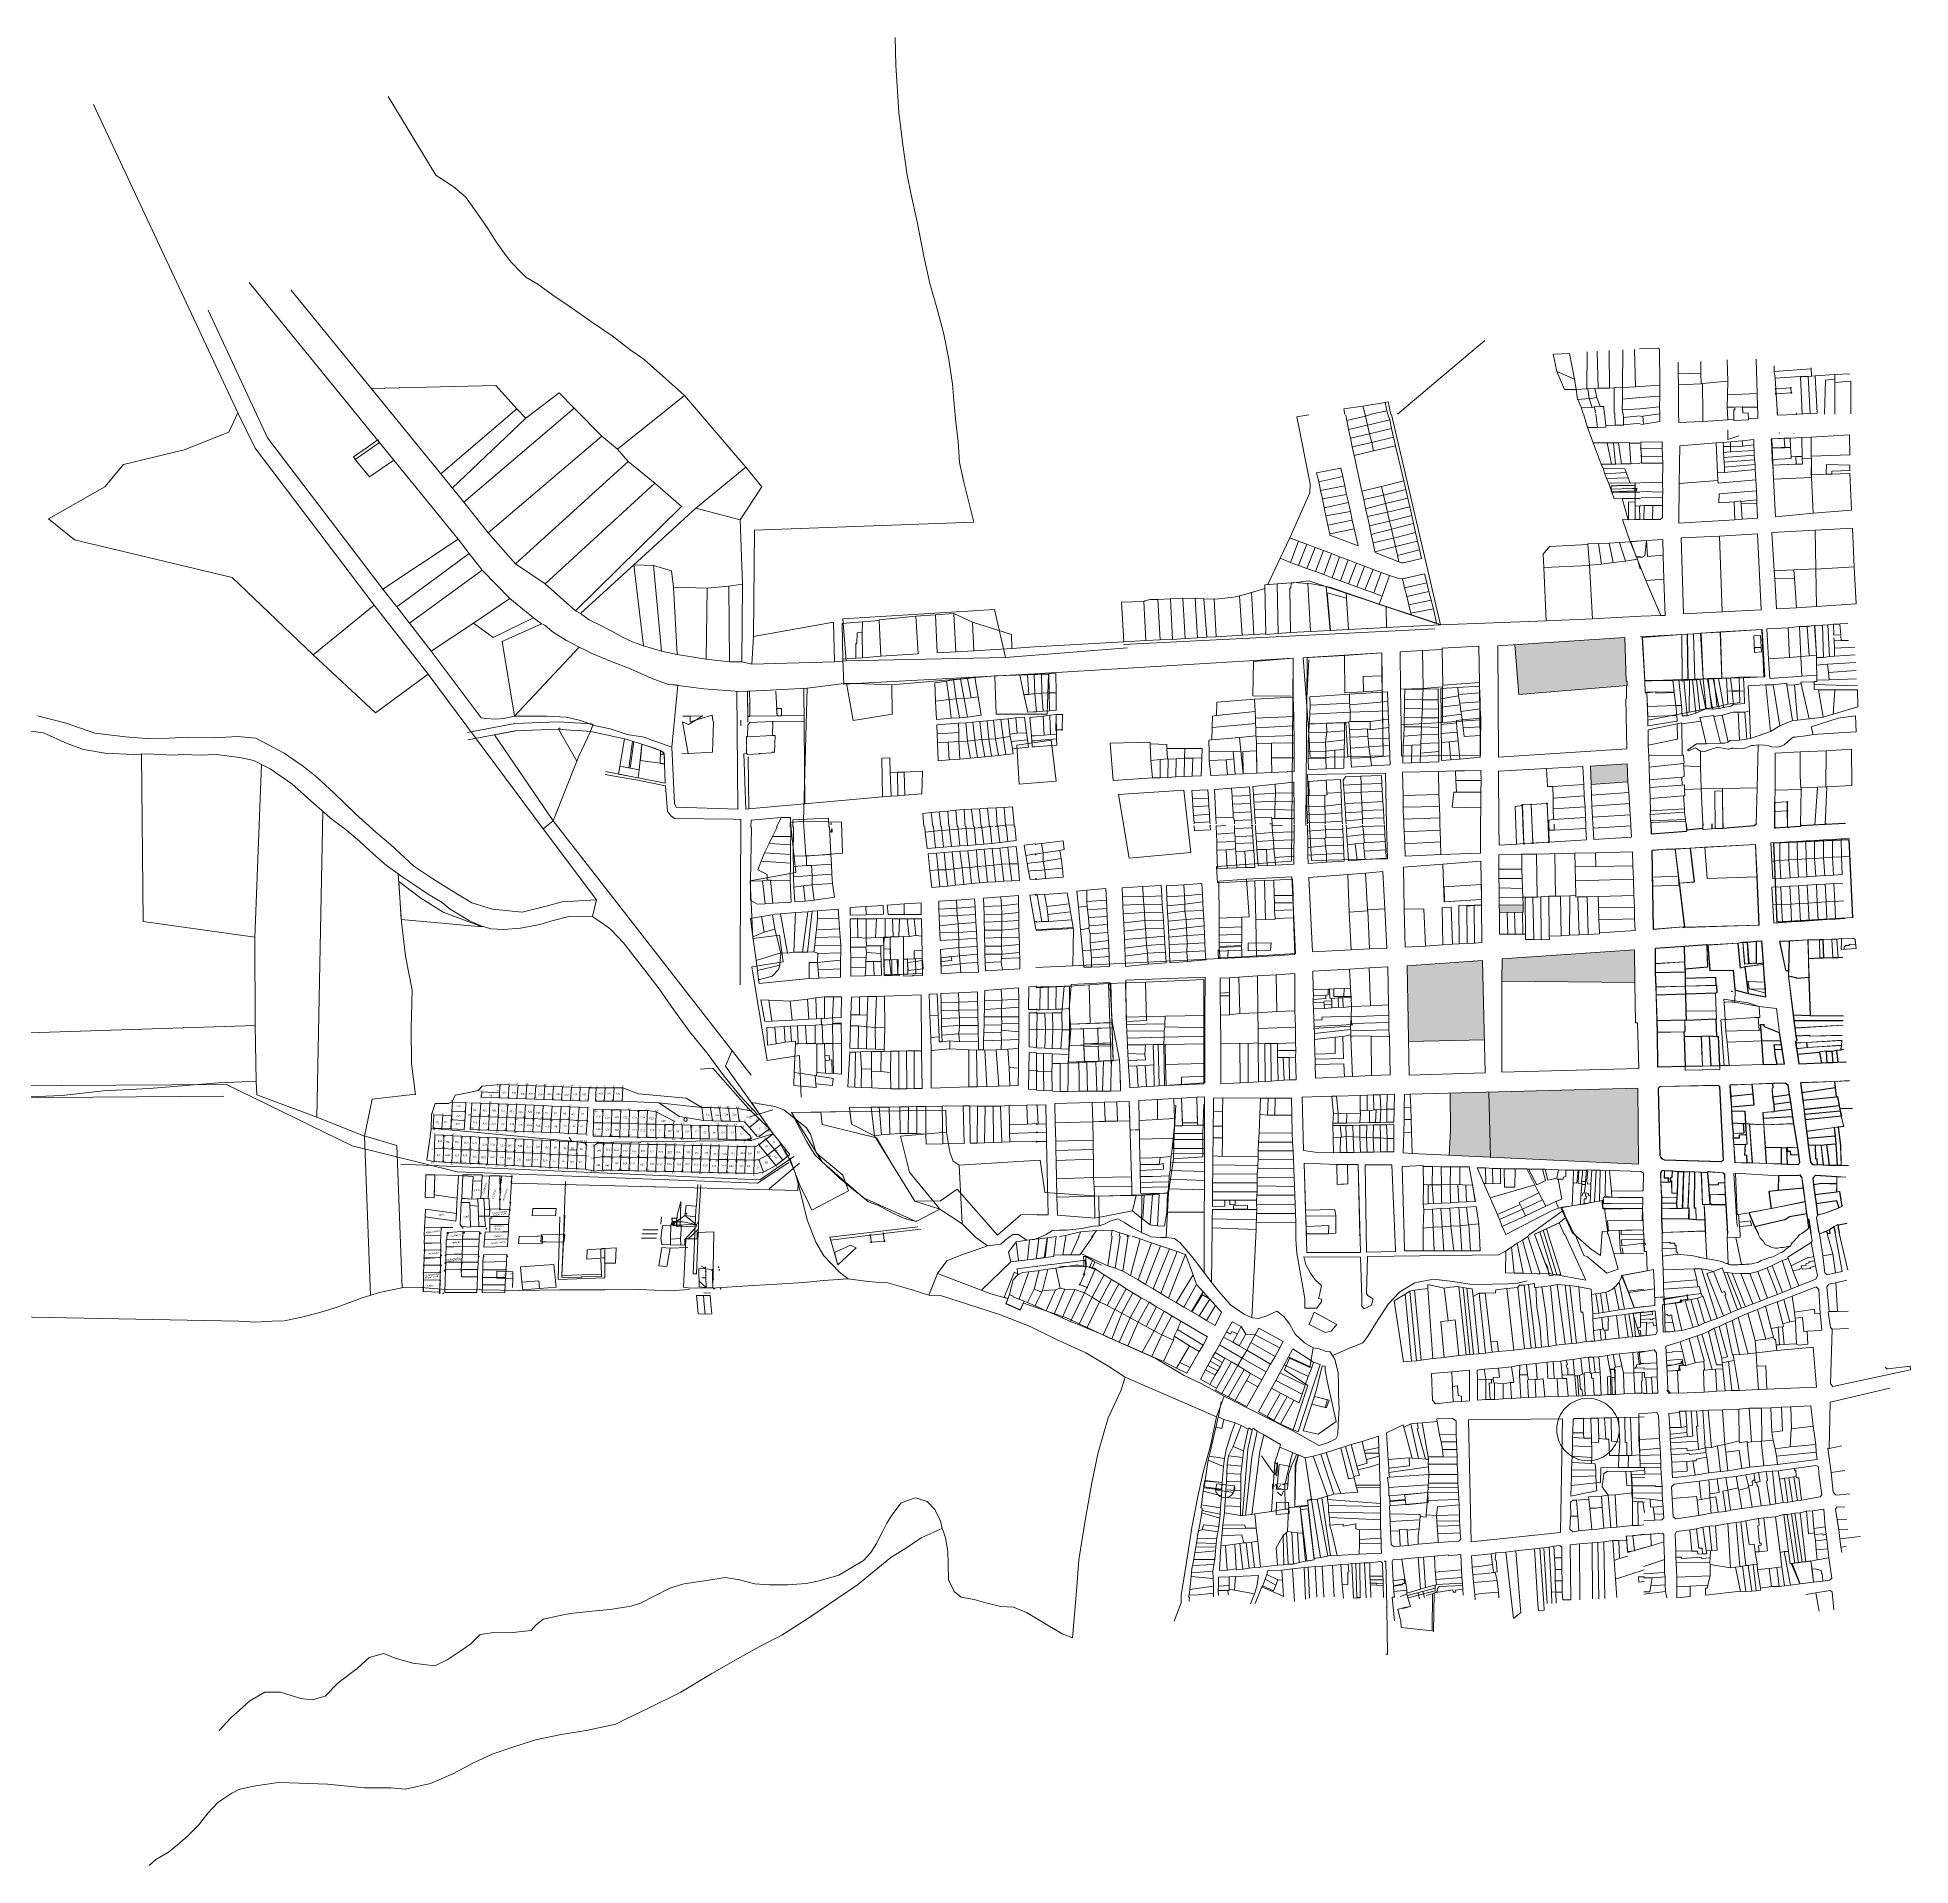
# Model space of a CAD drawing. Header units: millimetres. Extents: x 1956 to 626126, y 2654 to 1331070.
# Drawn here: x 624022 to 626126, y 1328922 to 1330975 of the extents above; entities that cross this region are included whole.
import ezdxf
from ezdxf.enums import TextEntityAlignment as Align

# ---------------------------------------------------------------- set-up
doc = ezdxf.new("R2010")
doc.units = ezdxf.units.MM
doc.header["$PDMODE"] = 35
doc.header["$PDSIZE"] = 0.5
doc.layers.add('CVL_CUADCON_LIN', color=8, linetype='Continuous')
doc.layers.add('CVL_CUADCON_TIT', color=1, linetype='Continuous')
doc.layers.add('Nivel 30', color=7, linetype='Continuous', lineweight=0)
doc.styles.add('Courier', font='cour.ttf')
doc.styles.add('MtXpl_ISOCP', font='isocp___.ttf')
doc.styles.add('ROMANS', font='ROMANS', dxfattribs={"height": 0.2})
doc.styles.get("Standard").update_dxf_attribs({"font": 'TCCM____.TTF'})
doc.styles.add('Style-CHAR_FAST_FONT', font='CHAR_FAST_FONT.shx')
doc.styles.add('TXT LOTE', font='swiss.ttf', dxfattribs={"width": 1.2, "height": 3})

# ---------------------------------------------------------------- blocks, each defined once
blk = doc.blocks.new('_ARCHTICK')
at = {"color": 0, "linetype": 'ByBlock', "const_width": 0.15}
blk.add_lwpolyline([(-0.5, -0.5), (0.5, 0.5)], dxfattribs=at)

msp = doc.modelspace()

# ---------------------------------------------------------------- hatches: boundary and pattern name
at = {"lineweight": 0}
h = msp.add_hatch(color=9, dxfattribs=at)
h.dxf.hatch_style = 1
h.paths.add_polyline_path([(625805.2, 1330301.3), (625681.3, 1330293.2), (625686, 1330237.2), (625807.7, 1330247.3), (625807.6, 1330252.3), (625806.7, 1330252.5)])
h = msp.add_hatch(color=9, dxfattribs=at)
h.dxf.hatch_style = 1
h.paths.add_polyline_path([(625807.6, 1330159.4), (625766.5, 1330156.9), (625767.3, 1330136.2), (625808.3, 1330139.3)])
h = msp.add_hatch(color=7, dxfattribs=at)
h.dxf.hatch_style = 1
h.paths.add_polyline_path([(625691, 1330000.9), (625664, 1330001), (625664.1, 1329992.5), (625672.9, 1329992.7), (625681, 1329992.6), (625690, 1329992.7), (625691, 1329992.7)])
h = msp.add_hatch(color=9, dxfattribs=at)
h.dxf.hatch_style = 1
h.paths.add_polyline_path([(625645, 1329938.4), (625560.6, 1329932.5), (625562, 1329847.5), (625647.2, 1329849.6)])
h = msp.add_hatch(color=9, dxfattribs=at)
h.dxf.hatch_style = 1
h.paths.add_polyline_path([(625815.7, 1329950.5), (625667.2, 1329940.3), (625666.9, 1329915.5), (625816.3, 1329913.9)])
h = msp.add_hatch(color=9, dxfattribs=at)
h.dxf.hatch_style = 1
h.paths.add_polyline_path([(625652.1, 1329790.7), (625608.9, 1329789.5), (625609.1, 1329747.9), (625607.8, 1329719.6), (625654, 1329717.5), (625653.2, 1329746.5)])
h = msp.add_hatch(color=9, dxfattribs=at)
h.dxf.hatch_style = 1
h.paths.add_polyline_path([(625819.7, 1329795.3), (625652.1, 1329790.7), (625653.2, 1329746.5), (625654, 1329717.5), (625820.2, 1329709.8)])

# ---------------------------------------------------------------- linework, layer by layer
at = {"color": 1, "lineweight": 0}
for p, q in [((624986, 1330944.4), (624985.3, 1330975.4)), ((624989.6, 1330891.1), (624986, 1330944.4)), ((624084.8, 1330900), (624247.1, 1330553.8)), ((624469.4, 1330820.8), (624415.8, 1330909)), ((624993.9, 1330855), (624989.6, 1330891.1)), ((624998.9, 1330820.8), (624993.9, 1330855)), ((624489, 1330808), (624469.4, 1330820.8)), ((625003.1, 1330800.5), (624998.9, 1330820.8)), ((624502.8, 1330796.4), (624489, 1330808)), ((624518.5, 1330774.3), (624502.8, 1330796.4)), ((625010.2, 1330768.2), (625003.1, 1330800.5)), ((624527.7, 1330760.7), (624518.5, 1330774.3)), ((624537.4, 1330745.7), (624527.7, 1330760.7)), ((625017.5, 1330729.6), (625010.2, 1330768.2)), ((624548.5, 1330730), (624537.4, 1330745.7)), ((624554.1, 1330723), (624548.5, 1330730)), ((624565.1, 1330711.6), (624554.1, 1330723)), ((624570.4, 1330706.3), (624565.1, 1330711.6)), ((625024.3, 1330699.2), (625017.5, 1330729.6)), ((624494.7, 1330411.8), (624259.7, 1330700)), ((624306.5, 1330692.1), (624474.9, 1330485.2)), ((624584.2, 1330698.2), (624570.4, 1330706.3)), ((624600.8, 1330685.9), (624584.2, 1330698.2)), ((625032.8, 1330669.2), (625024.3, 1330699.2)), ((624213.7, 1330669.2), (624280.3, 1330525.7)), ((624620.2, 1330672.8), (624600.8, 1330685.9)), ((624643.1, 1330656.9), (624620.2, 1330672.8)), ((625039.9, 1330642.1), (625032.8, 1330669.2)), ((624667.4, 1330640.2), (624643.1, 1330656.9)), ((624687.3, 1330625.1), (624667.4, 1330640.2)), ((625045.6, 1330613.7), (625039.9, 1330642.1)), ((625549.6, 1330552.3), (625647.9, 1330635.1)), ((625821.6, 1330625.5), (625842.7, 1330626.5)), ((625821.6, 1330625.5), (625842.7, 1330626.5)), ((625842.7, 1330626.5), (625844.1, 1330624.8)), ((625842.7, 1330626.5), (625844.1, 1330624.8)), ((624703.4, 1330613.8), (624687.3, 1330625.1)), ((624748.8, 1330573.1), (624703.4, 1330613.8)), ((625049.9, 1330586), (625045.6, 1330613.7)), ((625724.6, 1330619.8), (625743, 1330620.3)), ((625728.7, 1330600.1), (625724.6, 1330619.8)), ((625743, 1330620.3), (625748.4, 1330591.5)), ((625762.4, 1330580.6), (625762.8, 1330622.3)), ((625774.1, 1330622.9), (625775, 1330581.6)), ((625787.7, 1330581.4), (625787.6, 1330623.7)), ((625802.6, 1330624.4), (625802.4, 1330582.3)), ((625817, 1330583), (625816, 1330625)), ((625844.1, 1330624.8), (625844.2, 1330585)), ((625844.1, 1330624.8), (625844.2, 1330585)), ((625865, 1330597.4), (625865, 1330610.7)), ((625865, 1330597.4), (625865, 1330610.7)), ((625890.4, 1330611.3), (625890.3, 1330598.3)), ((625890.4, 1330611.3), (625890.3, 1330598.3)), ((625919.8, 1330613.3), (625920.9, 1330589.3)), ((625919.8, 1330613.3), (625920.9, 1330589.3)), ((625952.6, 1330614.2), (625953.6, 1330575.6)), ((625952.6, 1330614.2), (625953.6, 1330575.6)), ((625972.6, 1330606.5), (625972.9, 1330600.3)), ((625972.6, 1330606.5), (625972.9, 1330600.3)), ((624536.9, 1330584.4), (624396.8, 1330581.2)), ((624560.4, 1330558.3), (624536.9, 1330584.4)), ((625051.8, 1330563.4), (625049.9, 1330586)), ((625728.7, 1330600.1), (625737.4, 1330579.9)), ((625748.4, 1330591.5), (625728.7, 1330600.1)), ((625748.4, 1330591.5), (625750.2, 1330580)), ((625844.2, 1330585), (625821.8, 1330583.5)), ((625844.2, 1330585), (625821.8, 1330583.5)), ((625844.2, 1330585), (625844.2, 1330572.4)), ((625844.2, 1330585), (625844.2, 1330572.4)), ((625890.3, 1330598.3), (625865, 1330597.4)), ((625890.3, 1330598.3), (625865, 1330597.4)), ((625865, 1330597.4), (625865.2, 1330585.1)), ((625865, 1330597.4), (625865.2, 1330585.1)), ((625865.2, 1330585.1), (625890.6, 1330586.4)), ((625865.2, 1330585.1), (625890.6, 1330586.4)), ((625865.2, 1330553), (625865.2, 1330585.1)), ((625865.2, 1330553), (625865.2, 1330585.1)), ((625890.3, 1330598.3), (625890.6, 1330586.4)), ((625890.3, 1330598.3), (625890.6, 1330586.4)), ((625890.6, 1330586.4), (625892.2, 1330586.7)), ((625890.6, 1330586.4), (625892.2, 1330586.7)), ((625892.2, 1330586.7), (625920.9, 1330589.3)), ((625892.2, 1330586.7), (625920.9, 1330589.3)), ((625892.2, 1330586.7), (625892.5, 1330553.2)), ((625892.2, 1330586.7), (625892.5, 1330553.2)), ((625920.9, 1330589.3), (625920.4, 1330574.1)), ((625920.9, 1330589.3), (625920.4, 1330574.1)), ((625972.9, 1330600.3), (626014.4, 1330603.2)), ((625972.9, 1330600.3), (626014.4, 1330603.2)), ((625972.9, 1330600.3), (625973.7, 1330592.9)), ((625972.9, 1330600.3), (625973.7, 1330592.9)), ((625973.7, 1330592.9), (626002.4, 1330594.6)), ((625973.7, 1330592.9), (626002.4, 1330594.6)), ((625976.4, 1330551.3), (625973.7, 1330592.9)), ((625976.4, 1330551.3), (625973.7, 1330592.9)), ((626002.4, 1330594.6), (626010.8, 1330594.7)), ((626002.4, 1330594.6), (626010.8, 1330594.7)), ((626002.4, 1330594.6), (626004.3, 1330552.5)), ((626002.4, 1330594.6), (626004.3, 1330552.5)), ((626010.8, 1330594.7), (626014.7, 1330595.1)), ((626010.8, 1330594.7), (626014.7, 1330595.1)), ((626010.8, 1330594.7), (626013.2, 1330553.1)), ((626010.8, 1330594.7), (626013.2, 1330553.1)), ((626014.7, 1330595.1), (626014.4, 1330604.2)), ((626014.7, 1330595.1), (626014.4, 1330604.2)), ((626014.7, 1330595.1), (626018.9, 1330595.5)), ((626014.7, 1330595.1), (626018.9, 1330595.5)), ((626018.9, 1330595.5), (626040.9, 1330596.9)), ((626018.9, 1330595.5), (626040.9, 1330596.9)), ((626018.9, 1330595.5), (626021.2, 1330553.5)), ((626018.9, 1330595.5), (626021.2, 1330553.5)), ((626030.4, 1330590.6), (626029.3, 1330552.3)), ((626030.4, 1330590.6), (626029.3, 1330552.3)), ((626040.8, 1330591.6), (626030.4, 1330590.6)), ((626040.8, 1330591.6), (626030.4, 1330590.6)), ((626040.9, 1330596.9), (626040.8, 1330591.6)), ((626040.9, 1330596.9), (626040.8, 1330591.6)), ((626040.8, 1330591.6), (626041, 1330587.9)), ((626040.8, 1330591.6), (626041, 1330587.9)), ((626040.8, 1330552.2), (626041, 1330587.9)), ((626040.8, 1330552.2), (626041, 1330587.9)), ((626057.9, 1330597.7), (626040.9, 1330596.9)), ((626057.9, 1330597.7), (626040.9, 1330596.9)), ((626041, 1330587.9), (626058.9, 1330589.3)), ((626041, 1330587.9), (626058.9, 1330589.3)), ((626058.9, 1330589.3), (626058.8, 1330552.5)), ((626058.9, 1330589.3), (626058.8, 1330552.5)), ((624570.6, 1330547.7), (624608.1, 1330576.1)), ((624608.1, 1330576.1), (624624.7, 1330558.9)), ((624673.5, 1330513), (624748.8, 1330573.1)), ((624817.7, 1330492.9), (624748.8, 1330573.1)), ((625053.4, 1330543.1), (625051.8, 1330563.4)), ((625510.8, 1330561.1), (625535.9, 1330565.2)), ((625535.9, 1330565.2), (625539.1, 1330566.1)), ((625535.9, 1330565.2), (625537.7, 1330556.1)), ((625539.1, 1330566.1), (625542.3, 1330551.8)), ((625737.4, 1330579.9), (625750.2, 1330580)), ((625750.2, 1330580), (625762.4, 1330580.6)), ((625750.2, 1330580), (625751.9, 1330568.7)), ((625751.9, 1330568.7), (625752.2, 1330568.7)), ((625752.2, 1330568.7), (625764.9, 1330569.8)), ((625752.2, 1330568.7), (625756.5, 1330559.3)), ((625762.4, 1330580.6), (625763.6, 1330580.6)), ((625763.6, 1330580.6), (625771.4, 1330581.2)), ((625764.9, 1330569.8), (625763.6, 1330580.6)), ((625765, 1330569.6), (625764.9, 1330569.8)), ((625768.4, 1330559.9), (625764.9, 1330569.8)), ((625773.5, 1330570.9), (625765, 1330569.6)), ((625775, 1330581.6), (625771.4, 1330581.2)), ((625771.4, 1330581.2), (625773.5, 1330570.9)), ((625773.5, 1330570.9), (625777.5, 1330560.8)), ((625775, 1330581.6), (625787.7, 1330581.4)), ((625787.7, 1330581.4), (625793.1, 1330581.7)), ((625793.1, 1330581.7), (625802.4, 1330582.3)), ((625793.1, 1330581.7), (625793.2, 1330553.3)), ((625802.3, 1330569.2), (625802.2, 1330557.1)), ((625802.4, 1330582.3), (625802.3, 1330569.2)), ((625802.3, 1330569.2), (625821.9, 1330571)), ((625802.4, 1330582.3), (625817, 1330583)), ((625817, 1330583), (625821.8, 1330583.5)), ((625844.2, 1330572.4), (625821.9, 1330571)), ((625844.2, 1330572.4), (625821.9, 1330571)), ((625844.2, 1330572.4), (625843.8, 1330560.5)), ((625844.2, 1330572.4), (625843.8, 1330560.5)), ((625920.4, 1330574.1), (625920.1, 1330560)), ((625920.4, 1330574.1), (625920.1, 1330560)), ((625953.6, 1330575.6), (625920.4, 1330574.1)), ((625953.6, 1330575.6), (625920.4, 1330574.1)), ((625953.6, 1330575.6), (625954, 1330560)), ((625953.6, 1330575.6), (625954, 1330560)), ((625974.8, 1330575.7), (625974.5, 1330580.2)), ((625975, 1330580.7), (625991, 1330581.8)), ((625991.3, 1330576.3), (625975.3, 1330575.3)), ((625991.5, 1330581.3), (625991.8, 1330576.8)), ((624237.1, 1330531.9), (624247.1, 1330553.8)), ((624247.1, 1330553.8), (624266.7, 1330514)), ((624474.9, 1330485.2), (624560.4, 1330558.3)), ((624570.6, 1330547.7), (624487.9, 1330469.2)), ((624500.8, 1330453.3), (624624.7, 1330558.9)), ((624560.4, 1330558.3), (624570.6, 1330547.7)), ((624624.7, 1330558.9), (624655.9, 1330527.6)), ((625056.1, 1330521.7), (625053.4, 1330543.1)), ((625450.2, 1330551.4), (625436.6, 1330549.1)), ((625450.2, 1330551.4), (625436.6, 1330549.1)), ((625436.6, 1330549.1), (625451.6, 1330473.9)), ((625436.6, 1330549.1), (625451.6, 1330473.9)), ((625489.5, 1330558.1), (625510.8, 1330561.1)), ((625490.6, 1330552), (625489.5, 1330558.1)), ((625491.5, 1330551.3), (625492.6, 1330545)), ((625491.5, 1330551.3), (625492.6, 1330545)), ((625492.6, 1330545), (625513.8, 1330549.9)), ((625492.6, 1330545), (625513.8, 1330549.9)), ((625492.6, 1330545), (625494.7, 1330535.2)), ((625492.6, 1330545), (625494.7, 1330535.2)), ((625510.8, 1330561.1), (625513.2, 1330551.9)), ((625513.8, 1330549.9), (625513.2, 1330551.9)), ((625513.8, 1330549.9), (625513.2, 1330551.9)), ((625513.8, 1330549.9), (625521.4, 1330552.6)), ((625513.8, 1330549.9), (625521.4, 1330552.6)), ((625516.1, 1330540), (625513.8, 1330549.9)), ((625516.1, 1330540), (625513.8, 1330549.9)), ((625516.1, 1330540), (625541, 1330545.8)), ((625516.1, 1330540), (625541, 1330545.8)), ((625537.7, 1330556.1), (625520.2, 1330552.3)), ((625537.7, 1330556.1), (625538.7, 1330552.2)), ((625541, 1330545.8), (625538.7, 1330552.2)), ((625541, 1330545.8), (625538.7, 1330552.2)), ((625541, 1330545.8), (625543, 1330536)), ((625541, 1330545.8), (625543, 1330536)), ((625543.1, 1330551.8), (625598.1, 1330315.8)), ((625543.1, 1330551.8), (625598.1, 1330315.8)), ((625756.5, 1330559.3), (625768.4, 1330559.9)), ((625756.5, 1330559.3), (625757.9, 1330553.2)), ((625758.7, 1330552.5), (625762.9, 1330537.2)), ((625758.7, 1330552.5), (625762.9, 1330537.2)), ((625768.4, 1330559.9), (625771.1, 1330560.4)), ((625777.5, 1330560.8), (625771.1, 1330560.4)), ((625771.1, 1330560.4), (625771.9, 1330553.3)), ((625774.2, 1330537.3), (625772.4, 1330552.4)), ((625774.2, 1330537.3), (625772.4, 1330552.4)), ((625777.5, 1330560.8), (625781.4, 1330561)), ((625781.4, 1330561), (625781.9, 1330553.1)), ((625782.3, 1330553), (625783.8, 1330539.7)), ((625782.3, 1330553), (625783.8, 1330539.7)), ((625794.1, 1330540.1), (625793.9, 1330553.3)), ((625794.1, 1330540.1), (625793.9, 1330553.3)), ((625802.2, 1330557.1), (625821.8, 1330558.4)), ((625802.2, 1330557.1), (625802.6, 1330553.1)), ((625803.4, 1330548.7), (625803.3, 1330553.2)), ((625803.4, 1330548.7), (625803.3, 1330553.2)), ((625803.4, 1330548.7), (625822.4, 1330550.5)), ((625803.4, 1330548.7), (625822.4, 1330550.5)), ((625803.5, 1330540.1), (625803.4, 1330548.7)), ((625803.5, 1330540.1), (625803.4, 1330548.7)), ((625803.5, 1330540.4), (625822.2, 1330542.2)), ((625803.5, 1330540.4), (625822.2, 1330542.2)), ((625843.8, 1330560.5), (625821.8, 1330558.4)), ((625843.8, 1330560.5), (625821.8, 1330558.4)), ((625825.3, 1330550), (625822.5, 1330549.2)), ((625825.3, 1330550), (625822.5, 1330549.2)), ((625825.3, 1330550), (625844.2, 1330552.7)), ((625825.3, 1330550), (625844.2, 1330552.7)), ((625826, 1330541.2), (625825.3, 1330550)), ((625826, 1330541.2), (625825.3, 1330550)), ((625844.3, 1330544), (625826, 1330541.2)), ((625844.3, 1330544), (625826, 1330541.2)), ((625843.8, 1330560.5), (625844.2, 1330552.7)), ((625843.8, 1330560.5), (625844.2, 1330552.7)), ((625844.2, 1330552.7), (625844.3, 1330544)), ((625844.2, 1330552.7), (625844.3, 1330544)), ((625865.2, 1330553), (625865.6, 1330542.9)), ((625865.2, 1330553), (625865.6, 1330542.9)), ((625865.6, 1330542.9), (625892.8, 1330544.2)), ((625865.6, 1330542.9), (625892.8, 1330544.2)), ((625892.8, 1330544.2), (625892.5, 1330553.2)), ((625892.8, 1330544.2), (625892.5, 1330553.2)), ((625892.8, 1330544.2), (625920.6, 1330546)), ((625892.8, 1330544.2), (625920.6, 1330546)), ((625920.4, 1330553.6), (625920.1, 1330560)), ((625920.1, 1330560), (625927.5, 1330560)), ((625920.4, 1330553.6), (625920.1, 1330560)), ((625920.1, 1330560), (625927.5, 1330560)), ((625920.6, 1330546), (625920.4, 1330553.6)), ((625920.6, 1330546), (625920.4, 1330553.6)), ((625920.6, 1330546), (625927, 1330546.3)), ((625920.6, 1330546), (625927, 1330546.3)), ((625937.6, 1330560), (625954, 1330560)), ((625937.6, 1330560), (625954, 1330560)), ((625943.9, 1330547.1), (625954.5, 1330547.6)), ((625943.9, 1330547.1), (625954.5, 1330547.6)), ((625954, 1330560), (625954.4, 1330553.7)), ((625954, 1330560), (625954.4, 1330553.7)), ((625954.5, 1330547.6), (625954.4, 1330553.7)), ((625954.5, 1330547.6), (625954.4, 1330553.7)), ((625976.2, 1330553.9), (625976.4, 1330551.3)), ((625976.2, 1330553.9), (625976.4, 1330551.3)), ((625976.4, 1330551.3), (625997.7, 1330551.9)), ((625976.4, 1330551.3), (625997.7, 1330551.9)), ((625997.7, 1330551.9), (625997.3, 1330553.6)), ((625997.7, 1330551.9), (625997.3, 1330553.6)), ((625997.5, 1330552.1), (626021.2, 1330553.5)), ((625997.5, 1330552.1), (626021.2, 1330553.5)), ((624186.9, 1330512.3), (624237.1, 1330531.9)), ((624280.3, 1330525.7), (624409.9, 1330355.7)), ((624528.2, 1330418.9), (624655.9, 1330527.6)), ((624655.9, 1330527.6), (624673.5, 1330513)), ((625057.7, 1330498.1), (625056.1, 1330521.7)), ((625494.7, 1330535.2), (625516.1, 1330540)), ((625494.7, 1330535.2), (625516.1, 1330540)), ((625494.7, 1330535.2), (625496.8, 1330525.4)), ((625494.7, 1330535.2), (625496.8, 1330525.4)), ((625496.8, 1330525.4), (625518.2, 1330530.1)), ((625496.8, 1330525.4), (625518.2, 1330530.1)), ((625498.9, 1330515.7), (625496.8, 1330525.4)), ((625498.9, 1330515.7), (625496.8, 1330525.4)), ((625518.2, 1330530.1), (625516.1, 1330540)), ((625518.2, 1330530.1), (625516.1, 1330540)), ((625543, 1330536), (625518.2, 1330530.1)), ((625543, 1330536), (625518.2, 1330530.1)), ((625518.2, 1330530.1), (625520.9, 1330520.6)), ((625518.2, 1330530.1), (625520.9, 1330520.6)), ((625520.9, 1330520.6), (625545.2, 1330526.5)), ((625520.9, 1330520.6), (625545.2, 1330526.5)), ((625543, 1330536), (625545.2, 1330526.5)), ((625543, 1330536), (625545.2, 1330526.5)), ((625545.2, 1330526.5), (625547.5, 1330516.8)), ((625545.2, 1330526.5), (625547.5, 1330516.8)), ((625762.9, 1330537.2), (625774.2, 1330537.3)), ((625762.9, 1330537.2), (625774.2, 1330537.3)), ((625762.9, 1330537.2), (625769.3, 1330519.9)), ((625762.9, 1330537.2), (625769.3, 1330519.9)), ((625774.2, 1330537.3), (625783.8, 1330537.8)), ((625774.2, 1330537.3), (625783.8, 1330537.8)), ((625783.8, 1330539.7), (625794.1, 1330540.1)), ((625783.8, 1330539.7), (625794.1, 1330540.1)), ((625783.8, 1330537.8), (625783.8, 1330539.7)), ((625783.8, 1330537.8), (625783.8, 1330539.7)), ((625794.1, 1330540.1), (625803.5, 1330540.1)), ((625794.1, 1330540.1), (625803.5, 1330540.1)), ((625803.5, 1330540.1), (625803.5, 1330540.4)), ((625803.5, 1330540.1), (625803.5, 1330540.4)), ((625823.1, 1330520.7), (625822.5, 1330520.8)), ((625823.1, 1330520.7), (625822.5, 1330520.8)), ((625826, 1330541.2), (625822.9, 1330540.8)), ((625826, 1330541.2), (625822.9, 1330540.8)), ((625823.1, 1330520.7), (625846.9, 1330521.2)), ((625823.1, 1330520.7), (625846.9, 1330521.2)), ((625846.9, 1330521.2), (625846.9, 1330514.1)), ((625846.9, 1330521.2), (625846.9, 1330514.1)), ((625923.6, 1330521.1), (625915.6, 1330520.6)), ((625923.6, 1330521.1), (625915.6, 1330520.6)), ((625923.6, 1330521.1), (625937, 1330522.4)), ((625923.6, 1330521.1), (625937, 1330522.4)), ((625923.9, 1330515.8), (625923.6, 1330521.1)), ((625923.9, 1330515.8), (625923.6, 1330521.1)), ((625937, 1330522.4), (625949.8, 1330524)), ((625937, 1330522.4), (625949.8, 1330524)), ((625937, 1330522.4), (625937.7, 1330516.5)), ((625937, 1330522.4), (625937.7, 1330516.5)), ((625949.8, 1330524), (625949.9, 1330518)), ((625949.8, 1330524), (625949.9, 1330518)), ((625969.3, 1330524.5), (625990.9, 1330525.3)), ((625969.3, 1330524.5), (625990.9, 1330525.3)), ((625969.3, 1330524.7), (625984, 1330525.2)), ((625969.3, 1330524.7), (625984, 1330525.2)), ((625970, 1330514.3), (625969.3, 1330524.7)), ((625970, 1330514.3), (625969.3, 1330524.7)), ((625970, 1330514.3), (625969.3, 1330524.5)), ((625970, 1330524.5), (625990.9, 1330525.3)), ((625970.4, 1330514.3), (625970, 1330524.5)), ((625971.9, 1330479.4), (625970, 1330524.5)), ((625984, 1330525.2), (625990.9, 1330525.5)), ((625984, 1330525.2), (625990.9, 1330525.5)), ((625984, 1330525.2), (625984.7, 1330514.5)), ((625984, 1330525.2), (625984.7, 1330514.5)), ((625990.9, 1330525.5), (626004, 1330526)), ((625990.9, 1330525.5), (626004, 1330526)), ((625990.9, 1330525.5), (625991.2, 1330514.9)), ((625990.9, 1330525.5), (625991.2, 1330514.9)), ((625990.9, 1330525.3), (625991.2, 1330515.1)), ((625990.9, 1330525.3), (625991.2, 1330515.1)), ((626004, 1330526), (626014.4, 1330526.3)), ((626004, 1330526), (626014.4, 1330526.3)), ((626004, 1330526), (626004.4, 1330502)), ((626014.4, 1330526.3), (626057.2, 1330528.9)), ((626014.4, 1330526.3), (626057.2, 1330528.9)), ((626014.5, 1330505.2), (626014.4, 1330526.3)), ((626014.5, 1330505.2), (626014.4, 1330526.3)), ((626057.2, 1330528.9), (626057.8, 1330506.7)), ((626057.2, 1330528.9), (626057.8, 1330506.7)), ((624118.6, 1330495.9), (624186.9, 1330512.3)), ((624266.7, 1330514), (624400.1, 1330337.9)), ((624673.5, 1330513), (624685.5, 1330499.1)), ((625498.9, 1330515.7), (625520.9, 1330520.6)), ((625498.9, 1330515.7), (625520.9, 1330520.6)), ((625501, 1330506), (625498.9, 1330515.7)), ((625501, 1330506), (625498.9, 1330515.7)), ((625501, 1330506), (625522.6, 1330510.9)), ((625501, 1330506), (625522.6, 1330510.9)), ((625509.7, 1330465.8), (625501, 1330506)), ((625509.7, 1330465.8), (625501, 1330506)), ((625520.9, 1330520.6), (625522.6, 1330510.9)), ((625520.9, 1330520.6), (625522.6, 1330510.9)), ((625522.6, 1330510.9), (625547.5, 1330516.8)), ((625522.6, 1330510.9), (625547.5, 1330516.8)), ((625556.6, 1330477.4), (625547.5, 1330516.8)), ((625556.6, 1330477.4), (625547.5, 1330516.8)), ((625769.3, 1330519.9), (625785.2, 1330520.1)), ((625769.3, 1330519.9), (625785.2, 1330520.1)), ((625778.4, 1330496.1), (625769.3, 1330519.9)), ((625778.4, 1330496.1), (625769.3, 1330519.9)), ((625785.2, 1330520.1), (625790, 1330496)), ((625792.3, 1330520.1), (625785.2, 1330520.1)), ((625792.3, 1330520.1), (625785.2, 1330520.1)), ((625785.2, 1330520.1), (625790, 1330496)), ((625792.3, 1330520.1), (625797.9, 1330520.2)), ((625792.3, 1330520.1), (625797.9, 1330520.2)), ((625794.5, 1330496), (625792.3, 1330520.1)), ((625794.5, 1330496), (625792.3, 1330520.1)), ((625797.9, 1330520.2), (625810.1, 1330520.5)), ((625797.9, 1330520.2), (625810.1, 1330520.5)), ((625797.9, 1330520.2), (625801.2, 1330496.3)), ((625797.9, 1330520.2), (625801.2, 1330496.3)), ((625810.1, 1330520.5), (625810.2, 1330519.7)), ((625810.1, 1330520.5), (625810.2, 1330519.7)), ((625810.2, 1330519.7), (625822, 1330519.8)), ((625810.2, 1330519.7), (625822, 1330519.8)), ((625810.2, 1330519.7), (625811.8, 1330496.3)), ((625810.2, 1330519.7), (625811.8, 1330496.3)), ((625823.1, 1330513.8), (625822.3, 1330513.9)), ((625823.1, 1330513.8), (625822.3, 1330513.9)), ((625823.6, 1330505), (625822.4, 1330505.3)), ((625823.6, 1330505), (625822.4, 1330505.3)), ((625823.1, 1330520.7), (625823.1, 1330513.8)), ((625823.1, 1330520.7), (625823.1, 1330513.8)), ((625823.1, 1330513.8), (625846.9, 1330514.1)), ((625823.1, 1330513.8), (625846.9, 1330514.1)), ((625823.1, 1330513.8), (625823.6, 1330505)), ((625823.1, 1330513.8), (625823.6, 1330505)), ((625847.3, 1330504.8), (625823.6, 1330505)), ((625823.6, 1330505), (625823.8, 1330497.4)), ((625823.6, 1330505), (625823.8, 1330497.4)), ((625847.3, 1330504.8), (625823.6, 1330505)), ((625846.9, 1330514.1), (625847.3, 1330504.8)), ((625846.9, 1330514.1), (625847.3, 1330504.8)), ((625847.7, 1330497.2), (625847.3, 1330504.8)), ((625847.7, 1330497.2), (625847.3, 1330504.8)), ((625866.1, 1330474.5), (625866.7, 1330516.8)), ((625866.1, 1330474.5), (625866.7, 1330516.8)), ((625866.7, 1330516.8), (625907.5, 1330519.9)), ((625866.7, 1330516.8), (625907.5, 1330519.9)), ((625907.5, 1330519.9), (625915.6, 1330520.6)), ((625907.5, 1330519.9), (625915.6, 1330520.6)), ((625907.5, 1330519.9), (625909.2, 1330486.3)), ((625907.5, 1330519.9), (625909.2, 1330486.3)), ((625915.6, 1330520.6), (625915.9, 1330515.9)), ((625915.6, 1330520.6), (625915.9, 1330515.9)), ((625915.9, 1330515.9), (625923.9, 1330515.8)), ((625915.9, 1330509.4), (625915.9, 1330515.9)), ((625915.9, 1330509.4), (625915.9, 1330515.9)), ((625915.9, 1330515.9), (625923.9, 1330515.8)), ((625923.9, 1330509.9), (625915.9, 1330509.4)), ((625923.9, 1330509.9), (625915.9, 1330509.4)), ((625916.3, 1330503.7), (625915.9, 1330509.4)), ((625916.3, 1330503.7), (625915.9, 1330509.4)), ((625950.4, 1330506.4), (625916.3, 1330503.7)), ((625950.4, 1330506.4), (625916.3, 1330503.7)), ((625916.3, 1330503.7), (625916.5, 1330498.4)), ((625916.3, 1330503.7), (625916.5, 1330498.4)), ((625916.5, 1330498.4), (625950.8, 1330500.9)), ((625916.5, 1330498.4), (625950.8, 1330500.9)), ((625937.7, 1330516.5), (625923.9, 1330515.8)), ((625937.7, 1330516.5), (625923.9, 1330515.8)), ((625923.9, 1330509.9), (625923.9, 1330515.8)), ((625923.9, 1330509.9), (625923.9, 1330515.8)), ((625950.3, 1330511.5), (625923.9, 1330509.9)), ((625950.3, 1330511.5), (625923.9, 1330509.9)), ((625937.7, 1330516.5), (625949.9, 1330518)), ((625937.7, 1330516.5), (625949.9, 1330518)), ((625949.9, 1330518), (625950.3, 1330511.5)), ((625949.9, 1330518), (625950.3, 1330511.5)), ((625950.3, 1330511.5), (625950.4, 1330506.4)), ((625950.3, 1330511.5), (625950.4, 1330506.4)), ((625950.4, 1330506.4), (625950.8, 1330500.9)), ((625950.4, 1330506.4), (625950.8, 1330500.9)), ((625950.8, 1330500.9), (625951.4, 1330495.9)), ((625950.8, 1330500.9), (625951.4, 1330495.9)), ((625984.7, 1330514.5), (625970, 1330514.3)), ((625984.7, 1330514.5), (625970, 1330514.3)), ((625970, 1330514.3), (625970.5, 1330501.3)), ((625970, 1330514.3), (625970.5, 1330501.3)), ((625991.2, 1330515.1), (625970.4, 1330514.3)), ((625970.5, 1330501.3), (625991.9, 1330502.4)), ((625970.5, 1330501.3), (625991.9, 1330502.4)), ((625971.3, 1330495), (625970.5, 1330501.3)), ((625971.3, 1330495), (625970.5, 1330501.3)), ((625991.2, 1330514.9), (625984.7, 1330514.5)), ((625991.2, 1330514.9), (625984.7, 1330514.5)), ((625991.2, 1330514.9), (625991.9, 1330504.4)), ((625991.2, 1330514.9), (625991.9, 1330504.4)), ((625991.9, 1330504.4), (625997.1, 1330504.6)), ((625991.9, 1330504.4), (625997.1, 1330504.6)), ((625991.9, 1330502.4), (625991.9, 1330504.4)), ((625991.9, 1330502.4), (625991.9, 1330504.4)), ((626004.3, 1330504.8), (625997.1, 1330504.6)), ((626004.3, 1330504.8), (625997.1, 1330504.6)), ((625997.1, 1330504.6), (625997.4, 1330496.1)), ((625997.1, 1330504.6), (625997.4, 1330496.1)), ((626014.6, 1330502.3), (626004.4, 1330502)), ((626004.4, 1330502), (626004.6, 1330496.3)), ((626004.4, 1330502), (626004.6, 1330496.3)), ((626057.8, 1330506.7), (626014.5, 1330505.2)), ((626057.8, 1330506.7), (626014.5, 1330505.2)), ((626014.5, 1330505.2), (626014.6, 1330501.4)), ((626014.5, 1330505.2), (626014.6, 1330501.4)), ((626014.6, 1330501.4), (626014.5, 1330484.2)), ((626014.6, 1330501.4), (626014.5, 1330484.2)), ((626014.8, 1330481.3), (626014.6, 1330502.3)), ((624097.7, 1330470.6), (624118.6, 1330495.9)), ((624474.9, 1330485.2), (624500.8, 1330453.3)), ((624559.1, 1330384), (624685.5, 1330499.1)), ((624685.5, 1330499.1), (624715.4, 1330474.8)), ((624761.5, 1330446.6), (624817.7, 1330492.9)), ((624835.6, 1330470.7), (624817.7, 1330492.9)), ((625062.7, 1330475.8), (625057.7, 1330498.1)), ((625458.7, 1330486.5), (625486.1, 1330491.6)), ((625458.7, 1330486.5), (625486.1, 1330491.6)), ((625461.2, 1330476.6), (625458.7, 1330486.5)), ((625461.2, 1330476.6), (625458.7, 1330486.5)), ((625461.2, 1330476.4), (625488.1, 1330482.3)), ((625461.2, 1330476.4), (625488.1, 1330482.3)), ((625486.1, 1330491.6), (625488.2, 1330482.1)), ((625486.1, 1330491.6), (625488.2, 1330482.1)), ((625488.2, 1330482.1), (625490.4, 1330471.8)), ((625488.2, 1330482.1), (625490.4, 1330471.8)), ((625790, 1330496), (625778.4, 1330496.1)), ((625780.8, 1330491.3), (625778.4, 1330496.1)), ((625780.8, 1330491.3), (625778.4, 1330496.1)), ((625790, 1330496), (625778.4, 1330496.1)), ((625782.7, 1330485.2), (625780.8, 1330491.3)), ((625780.8, 1330491.3), (625805, 1330491)), ((625780.8, 1330491.3), (625805, 1330491)), ((625782.7, 1330485.2), (625780.8, 1330491.3)), ((625782.7, 1330485.2), (625806.7, 1330486.7)), ((625782.7, 1330485.2), (625806.7, 1330486.7)), ((625784.5, 1330480.1), (625782.7, 1330485.2)), ((625784.5, 1330480.1), (625782.7, 1330485.2)), ((625808.7, 1330480.9), (625784.5, 1330480.1)), ((625808.7, 1330480.9), (625784.5, 1330480.1)), ((625784.5, 1330480.1), (625786.6, 1330475)), ((625784.5, 1330480.1), (625786.6, 1330475)), ((625790, 1330496), (625794.5, 1330496)), ((625790, 1330496), (625794.5, 1330496)), ((625801.2, 1330496.3), (625794.5, 1330496)), ((625801.2, 1330496.3), (625794.5, 1330496)), ((625811.8, 1330496.3), (625801.2, 1330496.3)), ((625811.8, 1330496.3), (625801.2, 1330496.3)), ((625805, 1330491), (625806.7, 1330486.7)), ((625805, 1330491), (625806.7, 1330486.7)), ((625806.7, 1330486.7), (625808.7, 1330480.9)), ((625806.7, 1330486.7), (625808.7, 1330480.9)), ((625811.2, 1330474.7), (625808.7, 1330480.9)), ((625811.2, 1330474.7), (625808.7, 1330480.9)), ((625811.8, 1330496.3), (625821.9, 1330496.9)), ((625811.8, 1330496.3), (625821.9, 1330496.9)), ((625823.8, 1330497.4), (625822.8, 1330497.5)), ((625823.8, 1330497.4), (625822.8, 1330497.5)), ((625823.8, 1330497.4), (625847.7, 1330497.2)), ((625823.8, 1330497.4), (625847.7, 1330497.2)), ((625847.7, 1330497.2), (625847.4, 1330475.3)), ((625847.7, 1330497.2), (625847.4, 1330475.3)), ((625909, 1330486.4), (625909.6, 1330477.7)), ((625909, 1330486.4), (625909.6, 1330477.7)), ((625909.2, 1330486.3), (625917, 1330486.8)), ((625909.2, 1330486.3), (625917, 1330486.8)), ((625916.5, 1330498.4), (625916.9, 1330492.8)), ((625916.5, 1330498.4), (625916.9, 1330492.8)), ((625916.9, 1330492.8), (625951.4, 1330495.9)), ((625916.9, 1330492.8), (625951.4, 1330495.9)), ((625917, 1330486.8), (625916.9, 1330492.8)), ((625917, 1330486.8), (625916.9, 1330492.8)), ((625951.6, 1330490.2), (625917, 1330486.8)), ((625951.6, 1330490.2), (625917, 1330486.8)), ((625951.4, 1330495.9), (625951.6, 1330490.2)), ((625951.4, 1330495.9), (625951.6, 1330490.2)), ((625952.1, 1330478.5), (625951.6, 1330490.2)), ((625952.1, 1330478.5), (625951.6, 1330490.2)), ((626004.6, 1330496.3), (625971.3, 1330495)), ((625997.4, 1330496.1), (625971.3, 1330495)), ((625997.4, 1330496.1), (625971.3, 1330495)), ((625971.5, 1330486.7), (625971.3, 1330495)), ((625971.5, 1330486.7), (625971.3, 1330495)), ((625971.3, 1330495), (625971.9, 1330479.4)), ((625971.5, 1330486.7), (625971.9, 1330479.4)), ((625971.5, 1330486.7), (625971.9, 1330479.4)), ((625971.9, 1330479.4), (626014.8, 1330481.3)), ((625971.9, 1330479.4), (626014.8, 1330481.3)), ((625971.9, 1330479.4), (626014.8, 1330481.3)), ((625971.9, 1330479.4), (625974.2, 1330437.1)), ((625971.9, 1330479.4), (625974.2, 1330437.1)), ((625997.4, 1330496.1), (626004.4, 1330496.2)), ((625997.4, 1330496.1), (626004.4, 1330496.2)), ((626014.5, 1330484.2), (626057.9, 1330485.7)), ((626014.5, 1330484.2), (626057.9, 1330485.7)), ((626014.8, 1330481.3), (626014.5, 1330484.2)), ((626014.8, 1330481.3), (626014.5, 1330484.2)), ((626014.8, 1330481.3), (626016.6, 1330441.2)), ((626014.8, 1330481.3), (626016.6, 1330441.2)), ((626031.1, 1330484.8), (626031.6, 1330495.8)), ((626037.6, 1330485), (626031.1, 1330484.8)), ((626031.6, 1330495.8), (626057.8, 1330495.1)), ((626057.8, 1330488.9), (626037.6, 1330488.2)), ((626037.6, 1330488.2), (626037.6, 1330485)), ((626057.8, 1330495.1), (626057.8, 1330488.9)), ((626057.9, 1330485.7), (626059.5, 1330444.4)), ((626057.9, 1330485.7), (626059.5, 1330444.4)), ((624034.4, 1330434.7), (624097.7, 1330470.6)), ((624592.3, 1330361.8), (624715.4, 1330474.8)), ((624715.4, 1330474.8), (624745.3, 1330448.6)), ((624811.2, 1330433.4), (624835.6, 1330470.7)), ((625073.9, 1330430.9), (625062.7, 1330475.8)), ((625451.3, 1330463.8), (625428.7, 1330413.3)), ((625451.3, 1330463.8), (625428.7, 1330413.3)), ((625451.6, 1330473.9), (625451.3, 1330463.8)), ((625451.6, 1330473.9), (625451.3, 1330463.8)), ((625463.3, 1330466.6), (625461.2, 1330476.6)), ((625463.3, 1330466.6), (625461.2, 1330476.6)), ((625463.3, 1330466.6), (625490.4, 1330471.8)), ((625463.3, 1330466.6), (625490.4, 1330471.8)), ((625465.3, 1330457.1), (625463.3, 1330466.6)), ((625465.3, 1330457.1), (625463.3, 1330466.6)), ((625465.3, 1330457.1), (625492.5, 1330462)), ((625465.3, 1330457.1), (625492.5, 1330462)), ((625490.4, 1330471.8), (625492.5, 1330462)), ((625490.4, 1330471.8), (625492.5, 1330462)), ((625492.5, 1330462), (625494.5, 1330453)), ((625492.5, 1330462), (625494.5, 1330453)), ((625509.7, 1330465.8), (625531.8, 1330471.1)), ((625509.7, 1330465.8), (625531.8, 1330471.1)), ((625511.7, 1330456.3), (625509.7, 1330465.8)), ((625511.7, 1330456.3), (625509.7, 1330465.8)), ((625511.7, 1330456.3), (625534.1, 1330461.2)), ((625511.7, 1330456.3), (625534.1, 1330461.2)), ((625531.8, 1330471.1), (625556.6, 1330477.4)), ((625531.8, 1330471.1), (625556.6, 1330477.4)), ((625534.1, 1330461.2), (625531.8, 1330471.1)), ((625534.1, 1330461.2), (625531.8, 1330471.1)), ((625534.1, 1330461.2), (625558.9, 1330467.5)), ((625534.1, 1330461.2), (625558.9, 1330467.5)), ((625536.2, 1330451.9), (625534.1, 1330461.2)), ((625536.2, 1330451.9), (625534.1, 1330461.2)), ((625536.2, 1330451.9), (625561.1, 1330457.9)), ((625536.2, 1330451.9), (625561.1, 1330457.9)), ((625558.9, 1330467.5), (625556.6, 1330477.4)), ((625558.9, 1330467.5), (625556.6, 1330477.4)), ((625561.1, 1330457.9), (625558.9, 1330467.5)), ((625561.1, 1330457.9), (625558.9, 1330467.5)), ((625563.4, 1330448.1), (625561.1, 1330457.9)), ((625563.4, 1330448.1), (625561.1, 1330457.9)), ((625786.6, 1330475), (625811.2, 1330474.7)), ((625786.6, 1330475), (625790.5, 1330464.5)), ((625786.6, 1330475), (625790.5, 1330464.5)), ((625786.6, 1330475), (625811.2, 1330474.7)), ((625789.8, 1330468.2), (625789.8, 1330471.9)), ((625789.8, 1330471.9), (625796, 1330471.9)), ((625813.4, 1330468.7), (625789.8, 1330468.2)), ((625790.5, 1330464.5), (625816.6, 1330464.6)), ((625790.5, 1330464.5), (625816.6, 1330464.6)), ((625792.9, 1330457.1), (625790.5, 1330464.5)), ((625792.9, 1330457.1), (625790.5, 1330464.5)), ((625796, 1330472.1), (625816.6, 1330472.3)), ((625796, 1330471.9), (625796, 1330472.1)), ((625796, 1330471.9), (625796, 1330471.9)), ((625816.7, 1330475), (625811.2, 1330474.7)), ((625816.7, 1330475), (625811.2, 1330474.7)), ((625816.4, 1330468.9), (625813.4, 1330468.7)), ((625816.6, 1330472.3), (625816.4, 1330468.9)), ((625816.6, 1330464.6), (625816.7, 1330475)), ((625816.6, 1330464.6), (625816.7, 1330475)), ((625816.6, 1330464.6), (625816.6, 1330457.7)), ((625816.6, 1330464.6), (625821.9, 1330464.5)), ((625816.6, 1330464.6), (625821.9, 1330464.5)), ((625816.6, 1330464.6), (625816.6, 1330457.7)), ((625816.6, 1330457.7), (625822.4, 1330457.7)), ((625816.6, 1330457.7), (625822.4, 1330457.7)), ((625816.7, 1330475), (625821.9, 1330474.9)), ((625816.7, 1330475), (625821.9, 1330474.9)), ((625847.4, 1330475.3), (625822.7, 1330475.9)), ((625847.4, 1330475.3), (625822.7, 1330475.9)), ((625847.5, 1330458.5), (625822.9, 1330458.3)), ((625847.5, 1330458.5), (625822.9, 1330458.3)), ((625847.6, 1330464.7), (625823, 1330465.3)), ((625847.6, 1330464.7), (625823, 1330465.3)), ((625847.4, 1330475.3), (625847.6, 1330464.7)), ((625847.4, 1330475.3), (625847.6, 1330464.7)), ((625847.6, 1330464.7), (625847.5, 1330458.5)), ((625847.6, 1330464.7), (625847.5, 1330458.5)), ((625847.5, 1330458.5), (625847.5, 1330449.5)), ((625847.5, 1330458.5), (625847.5, 1330449.5)), ((625866.1, 1330474.5), (625865.6, 1330430)), ((625866.1, 1330474.5), (625865.6, 1330430)), ((625909.6, 1330477.7), (625866.1, 1330474.5)), ((625909.6, 1330477.7), (625866.1, 1330474.5)), ((625909.6, 1330477.7), (625909.7, 1330474.9)), ((625909.6, 1330477.7), (625909.7, 1330474.9)), ((625909.7, 1330474.9), (625952.1, 1330478.5)), ((625909.7, 1330474.9), (625952.1, 1330478.5)), ((625911.1, 1330462.6), (625910.6, 1330452.6)), ((625911.1, 1330462.6), (625910.6, 1330452.6)), ((625952.8, 1330466.1), (625911.1, 1330462.6)), ((625952.8, 1330466.1), (625911.1, 1330462.6)), ((625952.1, 1330478.5), (625952.8, 1330466.1)), ((625952.1, 1330478.5), (625952.8, 1330466.1)), ((625952.8, 1330466.1), (625953.2, 1330456.2)), ((625952.8, 1330466.1), (625953.2, 1330456.2)), ((624500.8, 1330453.3), (624528.2, 1330418.9)), ((624745.3, 1330448.6), (624626.3, 1330331.3)), ((624692, 1330383), (624761.5, 1330446.6)), ((624761.5, 1330446.6), (624811.2, 1330433.4)), ((625467.4, 1330447.1), (625465.3, 1330457.1)), ((625467.4, 1330447.1), (625465.3, 1330457.1)), ((625467.4, 1330447.1), (625494.5, 1330453)), ((625467.4, 1330447.1), (625494.5, 1330453)), ((625469.3, 1330438), (625467.4, 1330447.1)), ((625469.3, 1330438), (625467.4, 1330447.1)), ((625469.3, 1330438), (625496.7, 1330443.1)), ((625469.3, 1330438), (625496.7, 1330443.1)), ((625471.5, 1330427.6), (625469.3, 1330438)), ((625471.5, 1330427.6), (625469.3, 1330438)), ((625494.5, 1330453), (625496.7, 1330443.1)), ((625494.5, 1330453), (625496.7, 1330443.1)), ((625496.7, 1330443.1), (625498.8, 1330433.3)), ((625496.7, 1330443.1), (625498.8, 1330433.3)), ((625513.9, 1330446.1), (625511.7, 1330456.3)), ((625513.9, 1330446.1), (625511.7, 1330456.3)), ((625513.9, 1330446.1), (625536.2, 1330451.9)), ((625513.9, 1330446.1), (625536.2, 1330451.9)), ((625515.8, 1330437.2), (625513.9, 1330446.1)), ((625515.8, 1330437.2), (625513.9, 1330446.1)), ((625515.8, 1330437.2), (625538.5, 1330442.1)), ((625515.8, 1330437.2), (625538.5, 1330442.1)), ((625518.1, 1330426.8), (625515.8, 1330437.2)), ((625518.1, 1330426.8), (625515.8, 1330437.2)), ((625538.5, 1330442.1), (625536.2, 1330451.9)), ((625538.5, 1330442.1), (625536.2, 1330451.9)), ((625538.5, 1330442.1), (625563.4, 1330448.1)), ((625538.5, 1330442.1), (625563.4, 1330448.1)), ((625540.8, 1330432.1), (625538.5, 1330442.1)), ((625540.8, 1330432.1), (625538.5, 1330442.1)), ((625540.8, 1330432.1), (625565.6, 1330438.6)), ((625540.8, 1330432.1), (625565.6, 1330438.6)), ((625565.6, 1330438.6), (625563.4, 1330448.1)), ((625565.6, 1330438.6), (625563.4, 1330448.1)), ((625567.7, 1330429.4), (625565.6, 1330438.6)), ((625567.7, 1330429.4), (625565.6, 1330438.6)), ((625801.9, 1330457.5), (625792.9, 1330457.1)), ((625801.9, 1330457.5), (625792.9, 1330457.1)), ((625801.9, 1330457.5), (625816.6, 1330457.7)), ((625801.9, 1330457.5), (625816.6, 1330457.7)), ((625808.8, 1330433.4), (625801.9, 1330457.5)), ((625808.8, 1330433.4), (625801.9, 1330457.5)), ((625816.6, 1330457.7), (625816.5, 1330449.2)), ((625816.6, 1330457.7), (625816.5, 1330449.2)), ((625816.5, 1330449.2), (625821.5, 1330449)), ((625816.5, 1330433.8), (625816.5, 1330449.2)), ((625816.5, 1330433.8), (625816.5, 1330449.2)), ((625816.5, 1330449.2), (625821.5, 1330449)), ((625821.5, 1330449), (625821.8, 1330433.9)), ((625821.5, 1330449), (625822.5, 1330448.9)), ((625821.5, 1330449), (625822.5, 1330448.9)), ((625821.5, 1330449), (625821.8, 1330433.9)), ((625826.7, 1330449.6), (625822.8, 1330450)), ((625826.7, 1330449.6), (625822.8, 1330450)), ((625826.5, 1330434), (625826.7, 1330449.6)), ((625826.5, 1330434), (625826.7, 1330449.6)), ((625826.7, 1330449.6), (625836.5, 1330449.5)), ((625826.7, 1330449.6), (625836.5, 1330449.5)), ((625836.5, 1330449.5), (625836.1, 1330434.1)), ((625836.5, 1330449.5), (625836.1, 1330434.1)), ((625847.5, 1330449.5), (625836.5, 1330449.5)), ((625847.5, 1330449.5), (625836.5, 1330449.5)), ((625847.5, 1330449.5), (625847.4, 1330436.3)), ((625847.5, 1330449.5), (625847.4, 1330436.3)), ((625910.6, 1330452.6), (625927.7, 1330453.7)), ((625910.6, 1330452.6), (625927.7, 1330453.7)), ((625927.7, 1330453.7), (625935, 1330454.9)), ((625927.7, 1330453.7), (625935, 1330454.9)), ((625927.7, 1330453.7), (625928.6, 1330433.6)), ((625927.7, 1330453.7), (625928.6, 1330433.6)), ((625935, 1330454.9), (625935.2, 1330454)), ((625935, 1330454.9), (625935.2, 1330454)), ((625953.2, 1330456.2), (625935.2, 1330454)), ((625953.2, 1330456.2), (625935.2, 1330454)), ((625935.2, 1330454), (625935.6, 1330451.4)), ((625935.2, 1330454), (625935.6, 1330451.4)), ((625935.6, 1330451.4), (625953.3, 1330452.3)), ((625935.6, 1330451.4), (625953.3, 1330452.3)), ((625936.9, 1330434.4), (625935.6, 1330451.4)), ((625936.9, 1330434.4), (625935.6, 1330451.4)), ((625953.3, 1330452.3), (625953.2, 1330456.2)), ((625953.3, 1330452.3), (625953.2, 1330456.2)), ((625954.1, 1330435.5), (625953.3, 1330452.3)), ((625954.1, 1330435.5), (625953.3, 1330452.3)), ((625974.2, 1330437.1), (626016.6, 1330441.2)), ((625974.2, 1330437.1), (626016.6, 1330441.2)), ((626059.5, 1330444.4), (626016.6, 1330441.2)), ((626059.5, 1330444.4), (626016.6, 1330441.2)), ((624063.5, 1330411.2), (624034.4, 1330434.7)), ((624528.2, 1330418.9), (624559.1, 1330384)), ((624814.1, 1330361.3), (624811.2, 1330433.4)), ((624826.2, 1330302.7), (624827.5, 1330421.8)), ((624827.5, 1330421.8), (625073.9, 1330430.9)), ((625471.5, 1330427.6), (625498.8, 1330433.3)), ((625471.5, 1330427.6), (625498.8, 1330433.3)), ((625473.6, 1330417.8), (625471.5, 1330427.6)), ((625473.6, 1330417.8), (625471.5, 1330427.6)), ((625473.6, 1330417.8), (625500.9, 1330423.6)), ((625473.6, 1330417.8), (625500.9, 1330423.6)), ((625473.6, 1330417.8), (625473.8, 1330416.4)), ((625473.6, 1330417.8), (625473.8, 1330416.4)), ((625473.8, 1330416.4), (625505.3, 1330404.5)), ((625473.8, 1330416.4), (625505.3, 1330404.5)), ((625498.8, 1330433.3), (625500.9, 1330423.7)), ((625498.8, 1330433.3), (625500.9, 1330423.7)), ((625505.3, 1330404.5), (625500.9, 1330423.7)), ((625505.3, 1330404.5), (625500.9, 1330423.7)), ((625518.1, 1330426.8), (625540.8, 1330432.1)), ((625518.1, 1330426.8), (625540.8, 1330432.1)), ((625520.2, 1330417.1), (625518.1, 1330426.8)), ((625520.2, 1330417.1), (625518.1, 1330426.8)), ((625520.2, 1330417.1), (625542.9, 1330423.1)), ((625520.2, 1330417.1), (625542.9, 1330423.1)), ((625522.2, 1330407.8), (625520.2, 1330417.1)), ((625522.2, 1330407.8), (625520.2, 1330417.1)), ((625542.9, 1330423.1), (625540.8, 1330432.1)), ((625542.9, 1330423.1), (625540.8, 1330432.1)), ((625542.9, 1330423.1), (625567.7, 1330429.4)), ((625542.9, 1330423.1), (625567.7, 1330429.4)), ((625545.2, 1330413.1), (625542.9, 1330423.1)), ((625545.2, 1330413.1), (625542.9, 1330423.1)), ((625545.2, 1330413.1), (625570, 1330419.5)), ((625545.2, 1330413.1), (625570, 1330419.5)), ((625570, 1330419.5), (625567.7, 1330429.4)), ((625570, 1330419.5), (625567.7, 1330429.4)), ((625572.3, 1330409.6), (625570, 1330419.5)), ((625572.3, 1330409.6), (625570, 1330419.5)), ((625810.9, 1330408.7), (625802.3, 1330433.9)), ((625802.3, 1330433.9), (625808.8, 1330433.4)), ((625802.3, 1330433.9), (625808.8, 1330433.4)), ((625810.9, 1330408.7), (625802.3, 1330433.9)), ((625808.8, 1330433.4), (625816.5, 1330433.8)), ((625808.8, 1330433.4), (625816.5, 1330433.8)), ((625821.8, 1330433.9), (625816.5, 1330433.8)), ((625821.8, 1330433.9), (625816.5, 1330433.8)), ((625826.5, 1330434), (625822.6, 1330434.3)), ((625826.5, 1330434), (625822.6, 1330434.3)), ((625836.1, 1330434.1), (625826.5, 1330434)), ((625836.1, 1330434.1), (625826.5, 1330434)), ((625844.8, 1330434.1), (625836.1, 1330434.1)), ((625844.8, 1330434.1), (625836.1, 1330434.1)), ((625847.4, 1330436.3), (625844.8, 1330434.1)), ((625847.4, 1330436.3), (625844.8, 1330434.1)), ((625865.6, 1330430), (625928.6, 1330433.6)), ((625865.6, 1330430), (625928.6, 1330433.6)), ((625911.2, 1330415.4), (625954.1, 1330417.9)), ((625911.2, 1330415.4), (625954.1, 1330417.9)), ((625928.6, 1330433.6), (625936.9, 1330434.4)), ((625928.6, 1330433.6), (625936.9, 1330434.4)), ((625936.9, 1330434.4), (625954.1, 1330435.5)), ((625936.9, 1330434.4), (625954.1, 1330435.5)), ((625954.1, 1330417.9), (625958.1, 1330332.6)), ((625954.1, 1330417.9), (625958.1, 1330332.6)), ((625970.1, 1330419.5), (626018.7, 1330422.1)), ((625970.1, 1330419.5), (626018.7, 1330422.1)), ((625972.9, 1330376.2), (625970.1, 1330419.5)), ((625972.9, 1330376.2), (625970.1, 1330419.5)), ((626018.7, 1330422.1), (626060.7, 1330424.4)), ((626018.7, 1330422.1), (626060.7, 1330424.4)), ((626018.7, 1330422.1), (626019.6, 1330378.6)), ((626018.7, 1330422.1), (626019.6, 1330378.6)), ((626060.7, 1330424.4), (626062.5, 1330380.7)), ((626060.7, 1330424.4), (626062.5, 1330380.7)), ((624240.6, 1330368.7), (624063.5, 1330411.2)), ((624409.9, 1330355.7), (624494.7, 1330411.8)), ((624425.5, 1330336), (624507, 1330395.6)), ((624507, 1330395.6), (624494.7, 1330411.8)), ((624521.6, 1330376.9), (624507, 1330395.6)), ((625417.7, 1330390.4), (625428.7, 1330413.3)), ((625417.7, 1330390.4), (625428.7, 1330413.3)), ((625428.7, 1330413.3), (625438.4, 1330409.7)), ((625428.7, 1330413.3), (625438.4, 1330409.7)), ((625438.5, 1330409.7), (625429.5, 1330385.7)), ((625438.5, 1330409.7), (625429.5, 1330385.7)), ((625447.8, 1330406.2), (625438.4, 1330382.4)), ((625447.8, 1330406.2), (625438.4, 1330382.4)), ((625438.5, 1330409.7), (625447.8, 1330406.2)), ((625438.5, 1330409.7), (625447.8, 1330406.2)), ((625447.8, 1330406.2), (625457.1, 1330402.6)), ((625447.8, 1330406.2), (625457.1, 1330402.6)), ((625457.1, 1330402.6), (625448, 1330378.9)), ((625457.1, 1330402.6), (625448, 1330378.9)), ((625457.1, 1330402.6), (625466.4, 1330399.1)), ((625457.1, 1330402.6), (625466.4, 1330399.1)), ((625466.4, 1330399.1), (625457.4, 1330375.5)), ((625466.4, 1330399.1), (625457.4, 1330375.5)), ((625466.4, 1330399.1), (625475.6, 1330395.6)), ((625466.4, 1330399.1), (625475.6, 1330395.6)), ((625475.6, 1330395.6), (625466.9, 1330372)), ((625475.6, 1330395.6), (625466.9, 1330372)), ((625475.6, 1330395.6), (625484.6, 1330392.2)), ((625475.6, 1330395.6), (625484.6, 1330392.2)), ((625522.2, 1330407.8), (625545.2, 1330413.1)), ((625522.2, 1330407.8), (625545.2, 1330413.1)), ((625524.3, 1330397.8), (625522.2, 1330407.8)), ((625524.3, 1330397.8), (625522.2, 1330407.8)), ((625524.3, 1330397.8), (625547.4, 1330403.5)), ((625524.3, 1330397.8), (625547.4, 1330403.5)), ((625524.3, 1330397.8), (625524.6, 1330396.7)), ((625524.3, 1330397.8), (625524.6, 1330396.7)), ((625524.6, 1330396.7), (625551.3, 1330386.4)), ((625524.6, 1330396.7), (625551.3, 1330386.4)), ((625547.4, 1330403.5), (625545.2, 1330413.1)), ((625547.4, 1330403.5), (625545.2, 1330413.1)), ((625547.4, 1330403.5), (625572.3, 1330409.6)), ((625547.4, 1330403.5), (625572.3, 1330409.6)), ((625549.7, 1330393.6), (625547.4, 1330403.5)), ((625549.7, 1330393.6), (625547.4, 1330403.5)), ((625549.7, 1330393.6), (625574.5, 1330400)), ((625549.7, 1330393.6), (625574.5, 1330400)), ((625574.5, 1330400.2), (625572.3, 1330409.6)), ((625574.5, 1330400.2), (625572.3, 1330409.6)), ((625574.5, 1330400.2), (625576.7, 1330390.1)), ((625574.5, 1330400.2), (625576.7, 1330390.1)), ((625713.4, 1330394.9), (625720.4, 1330403.5)), ((625713.4, 1330394.9), (625720.4, 1330403.5)), ((625714, 1330380.2), (625713.4, 1330394.9)), ((625714, 1330380.2), (625713.4, 1330394.9)), ((625720.4, 1330403.5), (625763.5, 1330406)), ((625720.4, 1330403.5), (625763.5, 1330406)), ((625775.4, 1330407), (625763.5, 1330406.8)), ((625775.4, 1330407), (625763.5, 1330406.8)), ((625763.5, 1330406.8), (625763.5, 1330406)), ((625763.5, 1330406.8), (625763.5, 1330406)), ((625763.5, 1330406), (625765.4, 1330382.5)), ((625763.5, 1330406), (625765.4, 1330382.5)), ((625775.4, 1330407), (625787.3, 1330407.4)), ((625775.4, 1330407), (625787.3, 1330407.4)), ((625778.7, 1330383.8), (625775.4, 1330407)), ((625778.7, 1330383.8), (625775.4, 1330407)), ((625787.3, 1330407.4), (625799.2, 1330408.3)), ((625787.3, 1330407.4), (625799.2, 1330408.3)), ((625787.3, 1330407.4), (625791.8, 1330385.6)), ((625787.3, 1330407.4), (625791.8, 1330385.6)), ((625799.2, 1330408.3), (625810.9, 1330408.7)), ((625799.2, 1330408.3), (625810.9, 1330408.7)), ((625799.2, 1330408.3), (625805.8, 1330387.1)), ((625799.2, 1330408.3), (625805.8, 1330387.1)), ((625810.9, 1330408.7), (625811.7, 1330409)), ((625810.9, 1330408.7), (625811.7, 1330409)), ((625811.2, 1330409.2), (625829.4, 1330410.5)), ((625811.2, 1330409.2), (625829.4, 1330410.5)), ((625818.2, 1330391.6), (625811.2, 1330409.2)), ((625818.2, 1330391.6), (625811.2, 1330409.2)), ((625811.7, 1330409), (625822.9, 1330409.9)), ((625811.7, 1330409), (625822.9, 1330409.9)), ((625811.7, 1330409), (625817.8, 1330392.2)), ((625811.7, 1330409), (625817.8, 1330392.2)), ((625829.4, 1330410.5), (625827.4, 1330393.3)), ((625829.4, 1330410.5), (625827.4, 1330393.3)), ((625829.4, 1330410.5), (625847.6, 1330411.5)), ((625829.4, 1330410.5), (625847.6, 1330411.5)), ((625830.3, 1330392.4), (625829.4, 1330410.5)), ((625830.3, 1330392.4), (625829.4, 1330410.5)), ((625847.6, 1330411.5), (625848, 1330394)), ((625847.6, 1330411.5), (625848, 1330394)), ((625868.3, 1330413.3), (625911.2, 1330415.4)), ((625868.3, 1330413.3), (625911.2, 1330415.4)), ((625870.9, 1330327.9), (625868.3, 1330413.3)), ((625870.9, 1330327.9), (625868.3, 1330413.3)), ((625911.2, 1330415.4), (625914.3, 1330330.2)), ((625911.2, 1330415.4), (625914.3, 1330330.2)), ((624439.9, 1330317.5), (624521.6, 1330376.9)), ((624552.5, 1330345.3), (624521.6, 1330376.9)), ((624559.1, 1330384), (624592.3, 1330361.8)), ((624631.9, 1330328.3), (624692, 1330383)), ((624702.7, 1330292.1), (624692, 1330383)), ((624692, 1330383), (624714.1, 1330382.1)), ((624714.1, 1330382.1), (624734, 1330376.3)), ((624722.8, 1330286.1), (624714.1, 1330382.1)), ((624734, 1330376.3), (624736.6, 1330358.1)), ((625404.2, 1330360.9), (625417.7, 1330390.4)), ((625404.2, 1330360.9), (625417.7, 1330390.4)), ((625429.5, 1330385.7), (625417.7, 1330390.4)), ((625429.5, 1330385.7), (625417.7, 1330390.4)), ((625429.5, 1330385.7), (625438.4, 1330382.4)), ((625429.5, 1330385.7), (625438.4, 1330382.4)), ((625438.4, 1330382.4), (625448, 1330378.9)), ((625438.4, 1330382.4), (625448, 1330378.9)), ((625448, 1330378.9), (625457.4, 1330375.5)), ((625448, 1330378.9), (625457.4, 1330375.5)), ((625457.4, 1330375.5), (625466.9, 1330372)), ((625457.4, 1330375.5), (625466.9, 1330372)), ((625484.6, 1330392.2), (625476.3, 1330368.5)), ((625484.6, 1330392.2), (625476.3, 1330368.5)), ((625484.6, 1330392.2), (625494.2, 1330388.6)), ((625484.6, 1330392.2), (625494.2, 1330388.6)), ((625494.2, 1330388.6), (625485.7, 1330365.1)), ((625494.2, 1330388.6), (625485.7, 1330365.1)), ((625494.2, 1330388.6), (625503.8, 1330384.9)), ((625494.2, 1330388.6), (625503.8, 1330384.9)), ((625503.8, 1330384.9), (625494.8, 1330361.7)), ((625503.8, 1330384.9), (625494.8, 1330361.7)), ((625503.8, 1330384.9), (625512.7, 1330381.5)), ((625503.8, 1330384.9), (625512.7, 1330381.5)), ((625512.7, 1330381.5), (625504.1, 1330358.3)), ((625512.7, 1330381.5), (625504.1, 1330358.3)), ((625512.7, 1330381.5), (625522.5, 1330377.8)), ((625512.7, 1330381.5), (625522.5, 1330377.8)), ((625522.5, 1330377.8), (625513.1, 1330355)), ((625522.5, 1330377.8), (625513.1, 1330355)), ((625522.5, 1330377.8), (625531.4, 1330374.4)), ((625522.5, 1330377.8), (625531.4, 1330374.4)), ((625531.4, 1330374.4), (625522.9, 1330351.4)), ((625531.4, 1330374.4), (625522.9, 1330351.4)), ((625531.4, 1330374.4), (625540.7, 1330370.9)), ((625531.4, 1330374.4), (625540.7, 1330370.9)), ((625551.3, 1330386.4), (625549.7, 1330393.6)), ((625551.3, 1330386.4), (625549.7, 1330393.6)), ((625554.4, 1330385.4), (625551.3, 1330386.4)), ((625554.4, 1330385.4), (625551.3, 1330386.4)), ((625556.5, 1330385.4), (625554.4, 1330385.4)), ((625556.5, 1330385.4), (625554.4, 1330385.4)), ((625576.7, 1330390.1), (625556.5, 1330385.4)), ((625576.7, 1330390.1), (625556.5, 1330385.4)), ((625765.3, 1330382.2), (625714, 1330380.2)), ((625765.3, 1330382.2), (625714, 1330380.2)), ((625716.7, 1330320.2), (625714, 1330380.2)), ((625716.7, 1330320.2), (625714, 1330380.2)), ((625765.4, 1330382.5), (625765.3, 1330382.2)), ((625765.4, 1330382.5), (625765.3, 1330382.2)), ((625765.3, 1330382.2), (625768.7, 1330322.3)), ((625765.3, 1330382.2), (625768.7, 1330322.3)), ((625765.4, 1330382.5), (625778.7, 1330383.8)), ((625765.4, 1330382.5), (625778.7, 1330383.8)), ((625791.8, 1330385.6), (625778.7, 1330383.8)), ((625791.8, 1330385.6), (625778.7, 1330383.8)), ((625805.8, 1330387.1), (625791.8, 1330385.6)), ((625805.8, 1330387.1), (625791.8, 1330385.6)), ((625819.1, 1330389.3), (625805.8, 1330387.1)), ((625819.1, 1330389.3), (625805.8, 1330387.1)), ((625817.8, 1330392.2), (625822.5, 1330392.1)), ((625817.8, 1330392.2), (625819.1, 1330389.3)), ((625817.8, 1330392.2), (625819.1, 1330389.3)), ((625817.8, 1330392.2), (625822.5, 1330392.1)), ((625825, 1330391.5), (625818.2, 1330391.6)), ((625818.2, 1330391.6), (625828.6, 1330365.5)), ((625818.2, 1330391.6), (625828.6, 1330365.5)), ((625825, 1330391.5), (625818.2, 1330391.6)), ((625819.1, 1330389.3), (625822.4, 1330378.5)), ((625819.1, 1330389.3), (625822.4, 1330378.5)), ((625827.4, 1330393.3), (625825, 1330391.5)), ((625827.4, 1330393.3), (625825, 1330391.5)), ((625848, 1330394), (625830.3, 1330392.4)), ((625848, 1330394), (625830.3, 1330392.4)), ((625848.7, 1330367), (625848, 1330394)), ((625848.7, 1330367), (625848, 1330394)), ((625972.9, 1330376.2), (625994.8, 1330377.4)), ((625972.9, 1330376.2), (625994.8, 1330377.4)), ((625973.5, 1330367.7), (625972.9, 1330376.2)), ((625973.5, 1330367.7), (625972.9, 1330376.2)), ((626019.6, 1330378.6), (625994.8, 1330377.4)), ((626019.6, 1330378.6), (625994.8, 1330377.4)), ((625994.8, 1330377.4), (625995.7, 1330367.9)), ((625994.8, 1330377.4), (625995.7, 1330367.9)), ((626019.4, 1330378), (626062.5, 1330380.7)), ((626019.4, 1330378), (626062.5, 1330380.7)), ((626019.4, 1330378), (626019.6, 1330378.6)), ((626019.4, 1330378), (626019.6, 1330378.6)), ((626020.4, 1330336.3), (626019.4, 1330378)), ((626020.4, 1330336.3), (626019.4, 1330378)), ((626062.5, 1330380.7), (626064.7, 1330339.2)), ((626062.5, 1330380.7), (626064.7, 1330339.2)), ((624331.8, 1330281.8), (624240.6, 1330368.7)), ((624409.9, 1330355.7), (624425.5, 1330336)), ((624592.3, 1330361.8), (624626.3, 1330331.3)), ((624736.6, 1330358.1), (624740.4, 1330282.4)), ((624736.6, 1330358.1), (624774.3, 1330357)), ((624773.2, 1330277.2), (624774.3, 1330357)), ((624774.3, 1330357), (624798.4, 1330358.9)), ((624798.4, 1330358.9), (624814.1, 1330361.3)), ((624799.4, 1330274.1), (624798.4, 1330358.9)), ((624813.1, 1330273.9), (624814.1, 1330361.3)), ((625385.7, 1330352.1), (625396.8, 1330355.3)), ((625385.7, 1330352.1), (625396.8, 1330355.3)), ((625396.8, 1330355.3), (625400.7, 1330356.4)), ((625396.8, 1330355.3), (625400.7, 1330356.4)), ((625430.4, 1330362.8), (625400.6, 1330360.6)), ((625414.6, 1330361.6), (625400.6, 1330360.6)), ((625400.6, 1330360.6), (625401.7, 1330304.9)), ((625400.6, 1330360.6), (625401.7, 1330304.9)), ((625415.6, 1330305.9), (625414.6, 1330361.6)), ((625429.6, 1330306.9), (625428.7, 1330356.9)), ((625428.7, 1330356.9), (625429.9, 1330356.9)), ((625429.9, 1330356.9), (625430.4, 1330362.8)), ((625449.9, 1330365.2), (625430.4, 1330362.6)), ((625430.4, 1330362.7), (625432.4, 1330363)), ((625430.4, 1330362.7), (625432.4, 1330363)), ((625432.4, 1330363), (625449, 1330362)), ((625432.4, 1330363), (625449, 1330362)), ((625449, 1330362), (625449.1, 1330362.5)), ((625449, 1330362), (625449.1, 1330362.5)), ((625449, 1330362), (625451.8, 1330308.1)), ((625449, 1330362), (625451.8, 1330308.1)), ((625449.1, 1330362.5), (625469.7, 1330358.7)), ((625449.1, 1330362.5), (625469.7, 1330358.7)), ((625598.1, 1330315.8), (625449.9, 1330365.2)), ((625466.9, 1330372), (625476.3, 1330368.5)), ((625466.9, 1330372), (625476.3, 1330368.5)), ((625469.7, 1330358.7), (625474.2, 1330309.2)), ((625469.7, 1330358.7), (625474.7, 1330357.6)), ((625469.7, 1330358.7), (625474.7, 1330357.6)), ((625469.7, 1330358.7), (625474.2, 1330309.2)), ((625474.7, 1330357.6), (625491.9, 1330351.7)), ((625474.7, 1330357.6), (625491.9, 1330351.7)), ((625476.3, 1330368.5), (625485.7, 1330365.1)), ((625476.3, 1330368.5), (625485.7, 1330365.1)), ((625485.7, 1330365.1), (625494.8, 1330361.7)), ((625485.7, 1330365.1), (625494.8, 1330361.7)), ((625494.8, 1330361.7), (625504.1, 1330358.3)), ((625494.8, 1330361.7), (625504.1, 1330358.3)), ((625504.1, 1330358.3), (625513.1, 1330355)), ((625504.1, 1330358.3), (625513.1, 1330355)), ((625513.1, 1330355), (625522.9, 1330351.4)), ((625513.1, 1330355), (625522.9, 1330351.4)), ((625532.5, 1330347.7), (625540.7, 1330370.9)), ((625532.5, 1330347.7), (625540.7, 1330370.9)), ((625540.7, 1330370.9), (625540.7, 1330370.9)), ((625540.7, 1330370.9), (625551.3, 1330367.5)), ((625540.7, 1330370.9), (625551.3, 1330367.5)), ((625540.7, 1330370.9), (625540.7, 1330370.9)), ((625555.4, 1330367.3), (625551.3, 1330367.5)), ((625555.4, 1330367.3), (625551.3, 1330367.5)), ((625555.4, 1330367.3), (625579.9, 1330372.8)), ((625555.4, 1330367.3), (625579.9, 1330372.8)), ((625557.7, 1330357.2), (625555.4, 1330367.3)), ((625557.7, 1330357.2), (625555.4, 1330367.3)), ((625557.7, 1330357.2), (625582.8, 1330362.7)), ((625557.7, 1330357.2), (625582.8, 1330362.7)), ((625560.3, 1330347.3), (625557.7, 1330357.2)), ((625560.3, 1330347.3), (625557.7, 1330357.2)), ((625584.8, 1330353), (625560.3, 1330347.3)), ((625584.8, 1330353), (625560.3, 1330347.3)), ((625579.9, 1330372.8), (625582.8, 1330362.7)), ((625579.9, 1330372.8), (625582.8, 1330362.7)), ((625582.8, 1330362.7), (625584.8, 1330353)), ((625582.8, 1330362.7), (625584.8, 1330353)), ((625587.3, 1330343.2), (625584.8, 1330353)), ((625587.3, 1330343.2), (625584.8, 1330353)), ((625828.6, 1330365.5), (625848.7, 1330367)), ((625828.6, 1330365.5), (625848.7, 1330367)), ((625828.6, 1330365.5), (625845.4, 1330326.1)), ((625828.6, 1330365.5), (625845.4, 1330326.1)), ((625848.7, 1330367), (625850.3, 1330326.2)), ((625848.7, 1330367), (625850.3, 1330326.2)), ((625995.7, 1330367.9), (625973.5, 1330367.7)), ((625995.7, 1330367.9), (625973.5, 1330367.7)), ((625973.5, 1330367.7), (625975.4, 1330333.7)), ((625973.5, 1330367.7), (625975.4, 1330333.7)), ((625995.7, 1330367.9), (625997.7, 1330334.9)), ((625995.7, 1330367.9), (625997.7, 1330334.9)), ((624400.1, 1330337.9), (624331.8, 1330281.8)), ((624400.1, 1330337.9), (624461, 1330260.2)), ((624425.5, 1330336), (624439.9, 1330317.5)), ((624511.8, 1330317.4), (624552.5, 1330345.3)), ((624579.3, 1330323.6), (624552.5, 1330345.3)), ((625097.1, 1330332.7), (624926.7, 1330322.3)), ((625109.3, 1330279.1), (625097.1, 1330332.7)), ((625239.6, 1330341.1), (625264.7, 1330341.8)), ((625239.6, 1330341.1), (625264.7, 1330341.8)), ((625242.2, 1330296.6), (625239.6, 1330341.1)), ((625242.2, 1330296.6), (625239.6, 1330341.1)), ((625265.8, 1330342.7), (625264.7, 1330341.8)), ((625265.8, 1330342.7), (625264.7, 1330341.8)), ((625264.7, 1330341.8), (625267.1, 1330298.2)), ((625264.7, 1330341.8), (625267.1, 1330298.2)), ((625267.6, 1330342.9), (625265.8, 1330342.7)), ((625267.6, 1330342.9), (625265.8, 1330342.7)), ((625270.1, 1330343.7), (625267.6, 1330342.9)), ((625270.1, 1330343.7), (625267.6, 1330342.9)), ((625272.1, 1330344), (625270.1, 1330343.7)), ((625272.1, 1330344), (625270.1, 1330343.7)), ((625280.3, 1330344.2), (625272.1, 1330344)), ((625280.3, 1330344.2), (625272.1, 1330344)), ((625280.3, 1330344.2), (625294.8, 1330344.7)), ((625280.3, 1330344.2), (625294.8, 1330344.7)), ((625282.9, 1330298.6), (625280.3, 1330344.2)), ((625282.9, 1330298.6), (625280.3, 1330344.2)), ((625294.8, 1330344.7), (625308.6, 1330345.2)), ((625294.8, 1330344.7), (625308.6, 1330345.2)), ((625294.8, 1330344.7), (625296.9, 1330299.3)), ((625294.8, 1330344.7), (625296.9, 1330299.3)), ((625308.6, 1330345.2), (625322.4, 1330345.7)), ((625308.6, 1330345.2), (625322.4, 1330345.7)), ((625308.6, 1330345.2), (625311, 1330300.4)), ((625308.6, 1330345.2), (625311, 1330300.4)), ((625322.4, 1330345.7), (625322.5, 1330345.2)), ((625322.4, 1330345.7), (625322.5, 1330345.2)), ((625322.5, 1330345.2), (625332.2, 1330345)), ((625324.9, 1330300.9), (625322.5, 1330345.2)), ((625324.9, 1330300.9), (625322.5, 1330345.2)), ((625322.5, 1330345.2), (625332.2, 1330345)), ((625332.2, 1330345), (625335.4, 1330301.8)), ((625332.2, 1330345), (625343.7, 1330344.3)), ((625332.2, 1330345), (625343.7, 1330344.3)), ((625332.2, 1330345), (625335.4, 1330301.8)), ((625343.7, 1330344.3), (625348.6, 1330344.8)), ((625343.7, 1330344.3), (625348.6, 1330344.8)), ((625343.7, 1330344.3), (625346, 1330302.3)), ((625343.7, 1330344.3), (625346, 1330302.3)), ((625348.6, 1330344.8), (625366.2, 1330346.7)), ((625348.6, 1330344.8), (625366.2, 1330346.7)), ((625366.2, 1330346.7), (625372.1, 1330348.3)), ((625366.2, 1330346.7), (625372.1, 1330348.3)), ((625372.1, 1330348.3), (625385.7, 1330352.1)), ((625372.1, 1330348.3), (625385.7, 1330352.1)), ((625372.1, 1330348.3), (625375.3, 1330303.9)), ((625372.1, 1330348.3), (625375.3, 1330303.9)), ((625385.7, 1330352.1), (625388.2, 1330304.9)), ((625385.7, 1330352.1), (625388.2, 1330304.9)), ((625491.9, 1330351.7), (625494.5, 1330310.4)), ((625491.9, 1330351.7), (625529.1, 1330339)), ((625491.9, 1330351.7), (625529.1, 1330339)), ((625491.9, 1330351.7), (625494.5, 1330310.4)), ((625523.3, 1330351.3), (625532.5, 1330347.7)), ((625523.3, 1330351.3), (625532.5, 1330347.7)), ((625529.1, 1330339), (625532.5, 1330347.7)), ((625529.1, 1330339), (625532.5, 1330347.7)), ((625529.1, 1330339), (625536.9, 1330336.4)), ((625529.1, 1330339), (625536.9, 1330336.4)), ((625536.9, 1330336.4), (625565.3, 1330326.8)), ((625536.9, 1330336.4), (625537.2, 1330312.8)), ((625536.9, 1330336.4), (625565.3, 1330326.8)), ((625536.9, 1330336.4), (625537.2, 1330312.8)), ((625560.3, 1330347.3), (625562.3, 1330338)), ((625560.3, 1330347.3), (625562.3, 1330338)), ((625562.3, 1330338), (625587.3, 1330343.2)), ((625562.3, 1330338), (625587.3, 1330343.2)), ((625564.7, 1330328.8), (625562.3, 1330338)), ((625564.7, 1330328.8), (625562.3, 1330338)), ((625590.1, 1330333.5), (625564.7, 1330328.8)), ((625590.1, 1330333.5), (625564.7, 1330328.8)), ((625587.3, 1330343.2), (625590.1, 1330333.5)), ((625587.3, 1330343.2), (625590.1, 1330333.5)), ((625590.1, 1330333.5), (625593.5, 1330317.4)), ((625590.1, 1330333.5), (625593.5, 1330317.4)), ((625958.1, 1330332.6), (625914.3, 1330330.2)), ((625958.1, 1330332.6), (625914.3, 1330330.2)), ((625975.4, 1330333.7), (625997.7, 1330334.9)), ((625975.4, 1330333.7), (625997.7, 1330334.9)), ((625997.7, 1330334.9), (626020.4, 1330336.3)), ((625997.7, 1330334.9), (626020.4, 1330336.3)), ((626064.7, 1330339.2), (626020.4, 1330336.3)), ((626064.7, 1330339.2), (626020.4, 1330336.3)), ((624439.9, 1330317.5), (624464.2, 1330286.1)), ((624464.2, 1330286.1), (624511.8, 1330317.4)), ((624511.8, 1330317.4), (624534, 1330301.3)), ((624534, 1330301.3), (624579.3, 1330323.6)), ((624588, 1330316.8), (624544.1, 1330297)), ((624588, 1330316.8), (624579.3, 1330323.6)), ((624591.8, 1330315.3), (624588, 1330316.8)), ((624600, 1330308.3), (624591.8, 1330315.3)), ((624626.3, 1330331.3), (624631.9, 1330328.3)), ((624631.9, 1330328.3), (624641.8, 1330321.2)), ((624641.8, 1330321.2), (624651.8, 1330316.4)), ((624651.8, 1330316.4), (624667.1, 1330308.4)), ((624916, 1330318.7), (624826.2, 1330302.7)), ((624917.3, 1330274.2), (624916, 1330318.7)), ((624948.6, 1330319), (624926, 1330317.1)), ((624948.6, 1330319), (624926, 1330317.1)), ((624926, 1330317.1), (624926.8, 1330276.9)), ((624926, 1330317.1), (624926.8, 1330276.9)), ((624926.7, 1330322.3), (624930.5, 1330275.3)), ((624948.6, 1330319), (624948.5, 1330306.9)), ((624948.6, 1330319), (624948.5, 1330306.9)), ((624948.6, 1330319), (624967.5, 1330320.4)), ((624948.6, 1330319), (624967.5, 1330320.4)), ((624967.5, 1330320.4), (624967.6, 1330321.4)), ((624967.5, 1330320.4), (624967.6, 1330321.4)), ((624967.5, 1330320.4), (624969.4, 1330280.3)), ((624967.5, 1330320.4), (624969.4, 1330280.3)), ((624967.6, 1330321.4), (625008.7, 1330325.2)), ((624967.6, 1330321.4), (625008.7, 1330325.2)), ((625008.7, 1330325.2), (625030.7, 1330326.8)), ((625008.7, 1330325.2), (625030.7, 1330326.8)), ((625008.7, 1330325.2), (625011.3, 1330282.9)), ((625008.7, 1330325.2), (625011.3, 1330282.9)), ((625030.7, 1330326.8), (625051.3, 1330328.3)), ((625030.7, 1330326.8), (625051.3, 1330328.3)), ((625030.7, 1330326.8), (625032.7, 1330284)), ((625030.7, 1330326.8), (625032.7, 1330284)), ((625051.3, 1330328.3), (625053.4, 1330285.4)), ((625051.3, 1330328.3), (625072.4, 1330318.7)), ((625051.3, 1330328.3), (625072.4, 1330318.7)), ((625051.3, 1330328.3), (625053.4, 1330285.4)), ((625072.4, 1330318.7), (625116.2, 1330304.6)), ((625072.4, 1330318.7), (625073.8, 1330286.5)), ((625072.4, 1330318.7), (625073.8, 1330286.5)), ((625072.4, 1330318.7), (625116.2, 1330304.6)), ((625242, 1330293.5, -76.5), (625591.6, 1330311, -76.5)), ((625537.2, 1330312.8), (625494.5, 1330310.4)), ((625537.2, 1330312.8), (625494.5, 1330310.4)), ((625598.1, 1330315.8), (625537.2, 1330312.8)), ((625598.1, 1330315.8), (625537.2, 1330312.8)), ((625565.3, 1330326.8), (625564.7, 1330328.8)), ((625565.3, 1330326.8), (625564.7, 1330328.8)), ((625593.5, 1330317.4), (625565.3, 1330326.8)), ((625593.5, 1330317.4), (625565.3, 1330326.8)), ((625593.5, 1330317.4), (625598.1, 1330315.8)), ((625593.5, 1330317.4), (625598.1, 1330315.8)), ((625598.1, 1330315.8), (625716.7, 1330320.2)), ((625598.1, 1330315.8), (625716.7, 1330320.2)), ((625716.7, 1330320.2), (625768.7, 1330322.3)), ((625716.7, 1330320.2), (625768.7, 1330322.3)), ((625768.7, 1330322.3), (625823.2, 1330325.5)), ((625768.7, 1330322.3), (625823.2, 1330325.5)), ((625845.4, 1330326.1), (625823.2, 1330325.5)), ((625845.4, 1330326.1), (625823.2, 1330325.5)), ((625850.3, 1330326.2), (625845.4, 1330326.1)), ((625850.3, 1330326.2), (625845.4, 1330326.1)), ((625914.3, 1330330.2), (625870.9, 1330327.9)), ((625914.3, 1330330.2), (625870.9, 1330327.9)), ((625912.3, 1330307.7), (625959.2, 1330310.5)), ((625959.2, 1330310.5), (625962.1, 1330257.1)), ((625964.6, 1330311), (625988.4, 1330312.4)), ((625964.6, 1330311), (625988.4, 1330312.4)), ((625966.4, 1330277.5), (625964.6, 1330311)), ((625966.4, 1330277.5), (625964.6, 1330311)), ((626001.2, 1330313.6), (625988.4, 1330312.4)), ((626001.2, 1330313.6), (625988.4, 1330312.4)), ((625988.4, 1330312.4), (625990, 1330279)), ((625988.4, 1330312.4), (625990, 1330279)), ((626001.2, 1330313.6), (626009.7, 1330313.9)), ((626001.2, 1330313.6), (626009.7, 1330313.9)), ((626002.6, 1330280), (626001.2, 1330313.6)), ((626002.6, 1330280), (626001.2, 1330313.6)), ((626009.7, 1330313.9), (626018.2, 1330314.8)), ((626009.7, 1330313.9), (626018.2, 1330314.8)), ((626012, 1330280.7), (626009.7, 1330313.9)), ((626012, 1330280.7), (626009.7, 1330313.9)), ((626026.9, 1330315.2), (626018.2, 1330314.8)), ((626026.9, 1330315.2), (626018.2, 1330314.8)), ((626018.2, 1330314.8), (626020.2, 1330281.4)), ((626018.2, 1330314.8), (626020.2, 1330281.4)), ((626026.9, 1330315.2), (626033.2, 1330315.6)), ((626026.9, 1330315.2), (626033.2, 1330315.6)), ((626028.2, 1330279.1), (626026.9, 1330315.2)), ((626028.2, 1330279.1), (626026.9, 1330315.2)), ((626033.2, 1330315.6), (626039.2, 1330315.9)), ((626033.2, 1330315.6), (626039.2, 1330315.9)), ((626033.2, 1330315.6), (626035.1, 1330280)), ((626033.2, 1330315.6), (626035.1, 1330280)), ((626046.8, 1330316.6), (626055.6, 1330317.1)), ((626046.8, 1330316.6), (626055.6, 1330317.1)), ((624544.1, 1330297), (624557.9, 1330213.2)), ((624557.9, 1330213.2), (624630.3, 1330290.6)), ((624606.4, 1330304), (624600, 1330308.3)), ((624616.3, 1330298.2), (624606.4, 1330304)), ((624630.3, 1330290.6), (624616.3, 1330298.2)), ((624637.7, 1330287.1), (624630.3, 1330290.6)), ((624667.1, 1330308.4), (624680.6, 1330301.1)), ((624680.6, 1330301.1), (624690.3, 1330296.6)), ((624690.3, 1330296.6), (624702.7, 1330292.1)), ((624702.7, 1330292.1), (624722.8, 1330286.1)), ((624826.2, 1330302.7), (624824.6, 1330271.4)), ((624942.4, 1330294.8), (624941.3, 1330294.6)), ((624942.4, 1330294.8), (624941.3, 1330294.6)), ((624941.3, 1330294.6), (624941.3, 1330278.2)), ((624941.3, 1330294.6), (624941.3, 1330278.2)), ((624942.7, 1330306.7), (624942.4, 1330294.8)), ((624942.7, 1330306.7), (624942.4, 1330294.8)), ((624948.5, 1330306.9), (624942.7, 1330306.7)), ((624948.5, 1330306.9), (624942.7, 1330306.7)), ((624948.5, 1330306.9), (624948.9, 1330278.7)), ((624948.5, 1330306.9), (624948.9, 1330278.7)), ((625246.5, 1330289.8), (625109.3, 1330279.1)), ((625116.2, 1330304.6), (625116.5, 1330288.9)), ((625116.2, 1330304.6), (625116.5, 1330288.9)), ((625116.5, 1330288.9), (625141.8, 1330290.8)), ((625116.5, 1330288.9), (625141.8, 1330290.8)), ((625141.8, 1330290.8), (625242.2, 1330296.6)), ((625141.8, 1330290.8), (625242.2, 1330296.6)), ((625267.1, 1330298.2), (625242.2, 1330296.6)), ((625267.1, 1330298.2), (625242.2, 1330296.6)), ((625267.1, 1330298.2), (625282.9, 1330298.6)), ((625267.1, 1330298.2), (625282.9, 1330298.6)), ((625296.9, 1330299.3), (625282.9, 1330298.6)), ((625296.9, 1330299.3), (625282.9, 1330298.6)), ((625311, 1330300.4), (625296.9, 1330299.3)), ((625311, 1330300.4), (625296.9, 1330299.3)), ((625311, 1330300.4), (625324.9, 1330300.9)), ((625311, 1330300.4), (625324.9, 1330300.9)), ((625335.4, 1330301.8), (625324.9, 1330300.9)), ((625335.4, 1330301.8), (625324.9, 1330300.9)), ((625346, 1330302.3), (625335.4, 1330301.8)), ((625346, 1330302.3), (625335.4, 1330301.8)), ((625375.3, 1330303.9), (625346, 1330302.3)), ((625375.3, 1330303.9), (625346, 1330302.3)), ((625388.2, 1330304.9), (625375.3, 1330303.9)), ((625388.2, 1330304.9), (625375.3, 1330303.9)), ((625401.6, 1330305.5), (625388.2, 1330304.9)), ((625401.7, 1330304.9), (625429.6, 1330306.9)), ((625401.7, 1330304.9), (625415.6, 1330305.9)), ((625451.8, 1330308.1), (625429.6, 1330306.9)), ((625451.8, 1330308.1), (625429.6, 1330306.9)), ((625474.2, 1330309.2), (625451.8, 1330308.1)), ((625474.2, 1330309.2), (625451.8, 1330308.1)), ((625494.5, 1330310.4), (625474.2, 1330309.2)), ((625494.5, 1330310.4), (625474.2, 1330309.2)), ((625599.7, 1330289.3), (625641, 1330291.7)), ((625599.7, 1330289.3), (625641, 1330291.7)), ((625641, 1330291.7), (625641.6, 1330250.8)), ((625641, 1330291.7), (625641.6, 1330250.8)), ((625662.4, 1330292), (625805.2, 1330301.3)), ((625662.4, 1330292), (625805.2, 1330301.3)), ((625663, 1330167.1), (625662.4, 1330292)), ((625663, 1330167.1), (625662.4, 1330292)), ((625681.3, 1330293.2), (625686, 1330237.2)), ((625805.2, 1330301.3), (625806.7, 1330252.5)), ((625805.2, 1330301.3), (625806.7, 1330252.5)), ((625869.2, 1330304.8), (625822.2, 1330302.1)), ((625869.2, 1330304.8), (625824.5, 1330302.2)), ((625824.5, 1330302.2), (625827.4, 1330253.1)), ((625824.6, 1330301.4), (625869.2, 1330304.8)), ((625824.6, 1330301.4), (625869, 1330304.7)), ((625827.4, 1330252.4), (625824.6, 1330301.4)), ((625827.4, 1330253.1), (625824.6, 1330301.4)), ((625825, 1330302.3), (625869.2, 1330304.8)), ((625827.4, 1330253.1), (625825, 1330302.3)), ((625869, 1330304.7), (625875.2, 1330305.1)), ((625875.3, 1330305.2), (625869.2, 1330304.8)), ((625869.2, 1330304.8), (625869.6, 1330253.4)), ((625869.6, 1330254), (625869.2, 1330304.8)), ((625869.2, 1330304.8), (625869.6, 1330253.4)), ((625869.2, 1330304.8), (625869.6, 1330254)), ((625869.2, 1330304.8), (625869.6, 1330251.9)), ((625875.2, 1330305.1), (625882.3, 1330305.6)), ((625875.2, 1330305.1), (625875.9, 1330254.2)), ((625882, 1330305.7), (625875.3, 1330305.2)), ((625875.3, 1330305.2), (625876, 1330253.5)), ((625882, 1330305.7), (625890.6, 1330306.4)), ((625883.6, 1330254), (625882, 1330305.7)), ((625882.3, 1330305.6), (625890.2, 1330306.1)), ((625882.3, 1330305.6), (625883.5, 1330254.5)), ((625890.2, 1330306.1), (625911.8, 1330307.5)), ((625890.2, 1330306.1), (625893.1, 1330254.8)), ((625890.6, 1330306.4), (625912.3, 1330307.7)), ((625890.6, 1330306.4), (625893, 1330254.6)), ((625911.8, 1330307.5), (625958.8, 1330310.4)), ((625912.1, 1330307.5), (625914.1, 1330255.4)), ((625914.1, 1330255.6), (625912.3, 1330307.7)), ((625958.8, 1330310.4), (625961.1, 1330257.2)), ((626039.9, 1330301.2), (626040.1, 1330297.7)), ((626040.1, 1330297.7), (626047.9, 1330298)), ((626040.1, 1330297.7), (626047.9, 1330298)), ((626040.1, 1330297.7), (626040.4, 1330289.4)), ((626040.1, 1330297.7), (626040.4, 1330289.4)), ((626040.4, 1330289.4), (626063.4, 1330290.4)), ((626040.4, 1330289.4), (626063.4, 1330290.4)), ((626040.7, 1330280.6), (626040.4, 1330289.4)), ((626040.7, 1330280.6), (626040.4, 1330289.4)), ((626047.9, 1330298), (626047.6, 1330303.1)), ((626047.9, 1330298), (626047.6, 1330303.1)), ((626056.4, 1330298.2), (626047.9, 1330298)), ((626056.4, 1330298.2), (626047.9, 1330298)), ((624401.6, 1330216.7), (624331.8, 1330281.8)), ((624464.2, 1330286.1), (624520.5, 1330211.2)), ((624643.8, 1330283.8), (624637.7, 1330287.1)), ((624667.5, 1330274.1), (624643.8, 1330283.8)), ((624688.9, 1330265.8), (624667.5, 1330274.1)), ((624722.8, 1330286.1), (624740.4, 1330282.4)), ((624740.4, 1330282.4), (624773.2, 1330277.2)), ((624773.2, 1330277.2), (624799.4, 1330274.1)), ((624799.4, 1330274.1), (624813.1, 1330273.9)), ((624813.1, 1330273.9), (624824.6, 1330271.4)), ((624824.6, 1330271.4), (624917.3, 1330274.2)), ((624917.3, 1330274.2), (624930.5, 1330275.3)), ((624941.3, 1330278.2), (624926.8, 1330276.9)), ((624941.3, 1330278.2), (624926.8, 1330276.9)), ((624926.8, 1330276.9), (624927.6, 1330248.8)), ((624926.8, 1330276.9), (624927.6, 1330248.8)), ((624930.5, 1330275.3), (625109.3, 1330279.1)), ((624948.9, 1330278.7), (624941.3, 1330278.2)), ((624948.9, 1330278.7), (624941.3, 1330278.2)), ((624969.4, 1330280.3), (624948.9, 1330278.7)), ((624969.4, 1330280.3), (624948.9, 1330278.7)), ((625011.3, 1330282.9), (624969.4, 1330280.3)), ((625011.3, 1330282.9), (624969.4, 1330280.3)), ((625053.4, 1330285.4), (625032.7, 1330284)), ((625053.4, 1330285.4), (625032.7, 1330284)), ((625073.8, 1330286.5), (625053.4, 1330285.4)), ((625073.8, 1330286.5), (625053.4, 1330285.4)), ((625116.5, 1330288.9), (625073.8, 1330286.5)), ((625116.5, 1330288.9), (625073.8, 1330286.5)), ((625142.1, 1330260.6), (625432.5, 1330278.2)), ((625142.1, 1330260.6), (625432.5, 1330278.2)), ((625387.3, 1330235.7), (625387.8, 1330274.4)), ((625387.8, 1330274.4), (625432.5, 1330278.2)), ((625432.5, 1330278.2), (625430.9, 1330090.2)), ((625432.5, 1330278.2), (625430.9, 1330090.2)), ((625443.8, 1330278.6), (625490.3, 1330281)), ((625443.8, 1330278.6), (625490.3, 1330281)), ((625449.4, 1330204.4), (625443.8, 1330278.6)), ((625449.4, 1330204.4), (625443.8, 1330278.6)), ((625450.1, 1330276.2), (625447.9, 1330233.6)), ((625490.3, 1330281), (625510.7, 1330282.8)), ((625490.3, 1330281), (625510.7, 1330282.8)), ((625490.3, 1330281), (625490.6, 1330239.3)), ((625490.3, 1330281), (625490.6, 1330239.3)), ((625510.7, 1330282.8), (625531.9, 1330284)), ((625510.7, 1330282.8), (625531.9, 1330284)), ((625531.9, 1330284), (625532.1, 1330258.3)), ((625531.9, 1330284), (625532.1, 1330258.3)), ((625552.5, 1330285.4), (625577.9, 1330286.9)), ((625552.5, 1330285.4), (625577.9, 1330286.9)), ((625553, 1330243.2), (625552.5, 1330285.4)), ((625553, 1330243.2), (625552.5, 1330285.4)), ((625577.9, 1330286.9), (625599.7, 1330287.9)), ((625577.9, 1330286.9), (625599.7, 1330287.9)), ((625577.9, 1330286.9), (625578.6, 1330244)), ((625577.9, 1330286.9), (625578.6, 1330244)), ((625599.7, 1330287.9), (625599.7, 1330289.3)), ((625599.7, 1330287.9), (625599.7, 1330289.3)), ((625599.7, 1330287.9), (625600.7, 1330247.8)), ((625599.7, 1330287.9), (625600.7, 1330247.8)), ((625990, 1330279), (625966.4, 1330277.5)), ((625990, 1330279), (625966.4, 1330277.5)), ((625966.4, 1330277.5), (625967.9, 1330255.2)), ((625966.4, 1330277.5), (625967.9, 1330255.2)), ((625990, 1330279), (626002.6, 1330280)), ((625990, 1330279), (626002.6, 1330280)), ((626002.6, 1330280), (626012, 1330280.7)), ((626002.6, 1330280), (626012, 1330280.7)), ((626004, 1330258.1), (626002.6, 1330280)), ((626004, 1330258.1), (626002.6, 1330280)), ((626020.2, 1330281.4), (626012, 1330280.7)), ((626020.2, 1330281.4), (626012, 1330280.7)), ((626020.2, 1330281.4), (626020.2, 1330279)), ((626020.2, 1330281.4), (626020.2, 1330279)), ((626020.2, 1330279), (626028.2, 1330279.1)), ((626020.2, 1330279), (626028.2, 1330279.1)), ((626020.2, 1330270.2), (626020.2, 1330279)), ((626020.2, 1330270.2), (626020.2, 1330279)), ((626032.8, 1330271.3), (626020.2, 1330270.2)), ((626032.8, 1330271.3), (626020.2, 1330270.2)), ((626020.2, 1330270.2), (626020.6, 1330259.1)), ((626020.2, 1330270.2), (626020.6, 1330259.1)), ((626035.1, 1330280), (626028.2, 1330279.1)), ((626035.1, 1330280), (626028.2, 1330279.1)), ((626064.4, 1330273.5), (626032.8, 1330271.3)), ((626064.4, 1330273.5), (626032.8, 1330271.3)), ((626032.8, 1330271.3), (626033.9, 1330262)), ((626032.8, 1330271.3), (626033.9, 1330262)), ((626040.7, 1330280.6), (626035.1, 1330280)), ((626040.7, 1330280.6), (626035.1, 1330280)), ((626063.7, 1330282.1), (626040.7, 1330280.6)), ((626063.7, 1330282.1), (626040.7, 1330280.6)), ((624461, 1330260.2), (624401.6, 1330216.7)), ((624461, 1330260.2), (624590.1, 1330086.6)), ((624711.3, 1330255.8), (624688.9, 1330265.8)), ((624729.7, 1330249), (624711.3, 1330255.8)), ((624741.4, 1330247.8), (624729.7, 1330249)), ((624734.7, 1330178.1), (624741.4, 1330247.8)), ((624735.5, 1330248.4), (624770.6, 1330243.9)), ((624886.7, 1330244.3), (624930.9, 1330250.1)), ((624927.6, 1330248.8), (625142.1, 1330260.6)), ((624927.6, 1330248.8), (625142.1, 1330260.6)), ((624930.9, 1330250.1), (624981.5, 1330248.1)), ((624930.9, 1330250.1), (624938.3, 1330208.3)), ((624981.5, 1330248.1), (625097.5, 1330258.2)), ((624982.2, 1330215.1), (624981.5, 1330248.1)), ((625030, 1330250.4), (625042.9, 1330252.5)), ((625030.9, 1330229.8), (625030, 1330250.4)), ((625042.9, 1330252.5), (625050.8, 1330253.8)), ((625046, 1330231.9), (625042.9, 1330252.5)), ((625050.8, 1330253.8), (625058.8, 1330254.7)), ((625050.8, 1330253.8), (625054, 1330232.5)), ((625058.8, 1330254.7), (625066.7, 1330255.5)), ((625062.9, 1330232.9), (625058.8, 1330254.7)), ((625066.7, 1330255.5), (625075, 1330256.4)), ((625066.7, 1330255.5), (625070.6, 1330233.8)), ((625075, 1330256.4), (625078.8, 1330234.6)), ((625097.5, 1330258.2), (625157.5, 1330260.3)), ((625097.5, 1330258.2), (625099, 1330215.3)), ((625125.6, 1330259.2), (625134, 1330259.6)), ((625129.8, 1330237.3), (625125.6, 1330259.2)), ((625134, 1330259.6), (625141.5, 1330259.9)), ((625135.4, 1330237.4), (625134, 1330259.6)), ((625141.3, 1330259.9), (625141.5, 1330259.9)), ((625141.5, 1330259.9), (625149.9, 1330260.3)), ((625141.5, 1330259.9), (625142.8, 1330260)), ((625141.5, 1330259.9), (625142.4, 1330238.4)), ((625141.5, 1330259.9), (625142.4, 1330238.4)), ((625149.9, 1330260.3), (625157.9, 1330260.6)), ((625150, 1330239), (625149.9, 1330260.3)), ((625156.2, 1330215.1), (625157.5, 1330260.3)), ((625157.9, 1330260.6), (625166, 1330261)), ((625157.9, 1330260.6), (625158.5, 1330239.3)), ((625166, 1330261), (625166.1, 1330239.1)), ((625511.1, 1330257.5), (625532.1, 1330258.3)), ((625511.1, 1330257.5), (625532.1, 1330258.3)), ((625511.3, 1330240.4), (625511.1, 1330257.5)), ((625511.3, 1330240.4), (625511.1, 1330257.5)), ((625532.1, 1330258.3), (625532.4, 1330242)), ((625532.1, 1330258.3), (625532.4, 1330242)), ((625600.7, 1330247.8), (625600.4, 1330245.8)), ((625600.7, 1330247.8), (625600.4, 1330245.8)), ((625600.7, 1330247.8), (625641.6, 1330250.8)), ((625600.7, 1330247.8), (625641.6, 1330250.8)), ((625641.6, 1330250.8), (625642.3, 1330209)), ((625641.6, 1330250.8), (625642.3, 1330209)), ((625806.7, 1330252.5), (625807.6, 1330252.3)), ((625806.7, 1330252.5), (625807.6, 1330252.3)), ((625807.6, 1330252.3), (625807.7, 1330247.3)), ((625807.6, 1330252.3), (625807.7, 1330247.3)), ((625869.6, 1330254), (625827.4, 1330253.1)), ((625827.4, 1330252.4), (625859.1, 1330253.7)), ((625827.4, 1330253.1), (625869.6, 1330253.4)), ((625828, 1330239.8), (625827.4, 1330253.1)), ((625827.4, 1330253.1), (625859.1, 1330253.1)), ((625827.4, 1330252.4), (625827.8, 1330239.4)), ((625859.1, 1330253.7), (625865.6, 1330253.9)), ((625860.4, 1330239.7), (625859.1, 1330253.7)), ((625869.6, 1330253.4), (625859.1, 1330253.1)), ((625859.1, 1330253.1), (625860.5, 1330240.2)), ((625865.6, 1330253.9), (625869.6, 1330254)), ((625865.6, 1330253.9), (625868.7, 1330225.2)), ((625869.6, 1330254), (625871.2, 1330254.1)), ((625869.6, 1330253.4), (625876, 1330253.5)), ((625871.2, 1330254.1), (625875.9, 1330254.2)), ((625875.1, 1330213.5), (625871.2, 1330254.1)), ((625875.9, 1330254.2), (625881.1, 1330254.4)), ((625876, 1330253.5), (625877.5, 1330254)), ((625877.2, 1330217.5), (625877.5, 1330254)), ((625877.5, 1330254), (625883.6, 1330254)), ((625881.1, 1330254.4), (625883.5, 1330254.5)), ((625884.7, 1330216.4), (625881.1, 1330254.4)), ((625883.5, 1330254.5), (625889.2, 1330254.7)), ((625885.5, 1330253.9), (625883.6, 1330254)), ((625885.5, 1330253.9), (625893, 1330254.6)), ((625889.3, 1330219.9), (625885.5, 1330253.9)), ((625889.2, 1330254.7), (625893.1, 1330254.8)), ((625895.9, 1330221.3), (625889.2, 1330254.7)), ((625893, 1330254.6), (625898.7, 1330255.2)), ((625896.5, 1330221.6), (625893, 1330254.6)), ((625893.1, 1330254.8), (625898, 1330254.9)), ((625898, 1330254.9), (625904.2, 1330255.1)), ((625903.4, 1330221), (625898, 1330254.9)), ((625898.7, 1330255.2), (625905.1, 1330255.4)), ((625902.5, 1330222.4), (625898.7, 1330255.2)), ((625904.2, 1330255.1), (625910.2, 1330255.3)), ((625910.8, 1330221.6), (625904.2, 1330255.1)), ((625905.1, 1330255.4), (625914.1, 1330255.6)), ((625908.6, 1330223.7), (625905.1, 1330255.4)), ((625910.2, 1330255.3), (625914.1, 1330255.4)), ((625916.1, 1330222.8), (625910.2, 1330255.3)), ((625914.1, 1330255.4), (625923.8, 1330255.7)), ((625919.2, 1330255.6), (625914.1, 1330255.6)), ((625919.2, 1330255.6), (625933.5, 1330256.7)), ((625920, 1330241), (625919.2, 1330255.6)), ((625923.8, 1330255.7), (625938.5, 1330256.2)), ((625925.5, 1330241), (625923.8, 1330255.7)), ((625962.1, 1330257.1), (625933.5, 1330256.7)), ((625933.5, 1330256.7), (625933.9, 1330241.8)), ((625961.1, 1330257.2), (625938.5, 1330256.2)), ((625939.1, 1330241.5), (625938.5, 1330256.2)), ((625943.5, 1330247.2), (625963.3, 1330248.4)), ((625943.5, 1330247.2), (625963.3, 1330248.4)), ((625963.3, 1330248.4), (625968.7, 1330195.9)), ((625963.3, 1330248.4), (625971.6, 1330248.3)), ((625963.3, 1330248.4), (625971.6, 1330248.3)), ((625963.3, 1330248.4), (625968.7, 1330195.9)), ((625967.9, 1330255.2), (626004, 1330258.1)), ((625967.9, 1330255.2), (626004, 1330258.1)), ((625971.6, 1330248.3), (625987, 1330250)), ((625971.6, 1330248.3), (625987, 1330250)), ((625971.6, 1330248.3), (625979.3, 1330202.2)), ((625971.6, 1330248.3), (625979.3, 1330202.2)), ((625987, 1330250), (625987, 1330247.9)), ((625987, 1330250), (625987, 1330247.9)), ((625987, 1330247.9), (625995.5, 1330248.4)), ((625987, 1330247.9), (625995.5, 1330248.4)), ((625993.4, 1330208.1), (625987, 1330247.9)), ((625993.4, 1330208.1), (625987, 1330247.9)), ((626003.1, 1330249.2), (625995.5, 1330248.4)), ((626003.1, 1330249.2), (625995.5, 1330248.4)), ((625995.5, 1330248.4), (625999.1, 1330208.7)), ((625995.5, 1330248.4), (625999.1, 1330208.7)), ((626002.6, 1330251.1), (626017.7, 1330251.5)), ((626002.6, 1330251.1), (626017.7, 1330251.5)), ((626003.1, 1330249.2), (626002.6, 1330251.1)), ((626003.1, 1330249.2), (626002.6, 1330251.1)), ((626012.1, 1330210.2), (626003.1, 1330249.2)), ((626012.1, 1330210.2), (626003.1, 1330249.2)), ((626020.6, 1330259.1), (626004, 1330258.1)), ((626020.6, 1330259.1), (626004, 1330258.1)), ((626020.6, 1330252.1), (626017.6, 1330252)), ((626020.6, 1330252.1), (626017.6, 1330252)), ((626017.6, 1330252), (626017.7, 1330251.5)), ((626017.6, 1330252), (626017.7, 1330251.5)), ((626017.7, 1330251.5), (626017.7, 1330248.6)), ((626017.7, 1330251.5), (626017.7, 1330248.6)), ((626017.7, 1330248.6), (626066, 1330247.2)), ((626017.7, 1330248.6), (626017.7, 1330242.8)), ((626017.7, 1330248.6), (626017.7, 1330242.8)), ((626017.7, 1330248.6), (626066, 1330247.2)), ((626020.8, 1330253.3), (626020.6, 1330259.1)), ((626020.8, 1330253.3), (626020.6, 1330259.1)), ((626020.8, 1330253.3), (626020.6, 1330252.1)), ((626020.8, 1330253.3), (626020.6, 1330252.1)), ((626034.4, 1330254), (626020.8, 1330253.3)), ((626034.4, 1330254), (626020.8, 1330253.3)), ((626033.9, 1330262), (626064.7, 1330264.2)), ((626033.9, 1330262), (626064.7, 1330264.2)), ((626034.4, 1330254), (626033.9, 1330262)), ((626034.4, 1330254), (626033.9, 1330262)), ((626065.4, 1330255.1), (626034.4, 1330254)), ((626065.4, 1330255.1), (626034.4, 1330254)), ((624770.6, 1330243.9), (624810.5, 1330240.8)), ((624810.5, 1330240.8), (624837.9, 1330242)), ((624837.9, 1330242), (624886.7, 1330244.3)), ((624886.7, 1330244.3), (624882.4, 1330095)), ((625046, 1330231.9), (625030.9, 1330229.8)), ((625031.7, 1330209.4), (625030.9, 1330229.8)), ((625046, 1330231.9), (625054, 1330232.5)), ((625048.5, 1330210.6), (625046, 1330231.9)), ((625054, 1330232.5), (625062.9, 1330232.9)), ((625057.5, 1330211.2), (625054, 1330232.5)), ((625070.6, 1330233.8), (625062.9, 1330232.9)), ((625062.9, 1330232.9), (625066.8, 1330211.9)), ((625070.6, 1330233.8), (625078.8, 1330234.6)), ((625078.8, 1330234.6), (625082.2, 1330214.1)), ((625135.4, 1330237.4), (625129.8, 1330237.3)), ((625134.4, 1330217.4), (625129.8, 1330237.3)), ((625142.4, 1330238.4), (625135.4, 1330237.4)), ((625142.4, 1330238.4), (625141.3, 1330238.2)), ((625150, 1330239), (625142.4, 1330238.4)), ((625142.4, 1330238.4), (625142.8, 1330233.8)), ((625142.8, 1330238.4), (625142.4, 1330238.4)), ((625142.4, 1330238.4), (625144.3, 1330218)), ((625158.5, 1330239.3), (625150, 1330239)), ((625150, 1330239), (625151.7, 1330218.5)), ((625158.9, 1330218.9), (625158.5, 1330239.3)), ((625166.1, 1330239.1), (625158.5, 1330239.3)), ((625166.1, 1330239.1), (625166.2, 1330221.6)), ((625346.5, 1330213.6), (625346.6, 1330228.6)), ((625346.6, 1330228.6), (625389.1, 1330232)), ((625430.3, 1330235.6), (625387.3, 1330235.7)), ((625389.1, 1330232), (625432.4, 1330234.3)), ((625389.1, 1330232), (625389.7, 1330218.2)), ((625432.4, 1330234.3), (625433.1, 1330212.7)), ((625451.2, 1330234.8), (625495.9, 1330237.7)), ((625451.6, 1330225.4), (625451.2, 1330234.8)), ((625495.7, 1330227.5), (625451.6, 1330225.4)), ((625490.6, 1330239.3), (625511.3, 1330240.4)), ((625490.6, 1330239.3), (625511.3, 1330240.4)), ((625495.7, 1330227.5), (625495.9, 1330237.7)), ((625495.7, 1330227.5), (625496.3, 1330225.7)), ((625495.9, 1330237.7), (625538.4, 1330240.3)), ((625496.3, 1330225.7), (625538.8, 1330229.4)), ((625532.4, 1330242), (625511.3, 1330240.4)), ((625532.4, 1330242), (625511.3, 1330240.4)), ((625532.4, 1330242), (625533.5, 1330168.3)), ((625532.4, 1330242), (625533.5, 1330168.3)), ((625538.4, 1330240.3), (625538.8, 1330229.4)), ((625538.8, 1330229.4), (625539.2, 1330218.9)), ((625578.6, 1330244), (625553, 1330243.2)), ((625578.6, 1330244), (625553, 1330243.2)), ((625553, 1330243.2), (625553.6, 1330203.2)), ((625553, 1330243.2), (625553.6, 1330203.2)), ((625557.4, 1330222.2), (625557.6, 1330232.1)), ((625557.6, 1330232.1), (625557.8, 1330242.9)), ((625557.6, 1330232.1), (625577.8, 1330231.3)), ((625557.8, 1330242.9), (625578.4, 1330243.5)), ((625578.4, 1330243.5), (625577.8, 1330231.3)), ((625595.5, 1330231.2), (625577.8, 1330231.3)), ((625577.8, 1330221.4), (625577.8, 1330231.3)), ((625578.4, 1330243.5), (625595.4, 1330243.9)), ((625600.4, 1330245.8), (625578.6, 1330244)), ((625600.4, 1330245.8), (625578.6, 1330244)), ((625595.4, 1330243.9), (625595.5, 1330231.2)), ((625595.5, 1330231.2), (625595.6, 1330220.9)), ((625598.4, 1330244.1), (625617.5, 1330245.3)), ((625598.5, 1330232.6), (625598.4, 1330244.1)), ((625598.5, 1330232.6), (625618.1, 1330236)), ((625598.6, 1330223), (625598.5, 1330232.6)), ((625600.4, 1330206.1), (625600.4, 1330245.8)), ((625600.4, 1330206.1), (625600.4, 1330245.8)), ((625617.5, 1330245.3), (625641.6, 1330246.8)), ((625618.2, 1330237.4), (625617.5, 1330245.3)), ((625618.2, 1330237.4), (625618.1, 1330236)), ((625618.1, 1330236), (625619.8, 1330227.7)), ((625642, 1330239.1), (625618.2, 1330237.4)), ((625619.8, 1330227.7), (625642.4, 1330229.2)), ((625619.8, 1330227.7), (625620, 1330225.8)), ((625641.6, 1330246.8), (625642, 1330239.1)), ((625642, 1330239.1), (625642.4, 1330229.2)), ((625642.4, 1330229.2), (625642.7, 1330221.2)), ((625686, 1330237.2), (625807.7, 1330247.3)), ((625807, 1330232.8), (625806, 1330232.5)), ((625807, 1330232.8), (625806, 1330232.5)), ((625806, 1330232.5), (625807.3, 1330176.2)), ((625806, 1330232.5), (625807.3, 1330176.2)), ((625807.7, 1330247.3), (625806.9, 1330247.1)), ((625807.7, 1330247.3), (625806.9, 1330247.1)), ((625806.9, 1330247.1), (625807, 1330232.8)), ((625806.9, 1330247.1), (625807, 1330232.8)), ((625827.8, 1330239.4), (625829.6, 1330239.3)), ((625829.9, 1330239.9), (625828, 1330239.8)), ((625829.6, 1330239.3), (625839.7, 1330240.3)), ((625829.6, 1330239.3), (625830.4, 1330223.9)), ((625860.5, 1330240.2), (625829.9, 1330239.9)), ((625831, 1330208.5), (625829.9, 1330239.9)), ((625839.7, 1330240.3), (625840, 1330239)), ((625840, 1330239), (625860.4, 1330239.8)), ((625862.2, 1330225.1), (625860.4, 1330239.7)), ((625920.7, 1330226.4), (625908.6, 1330223.7)), ((625933.9, 1330241.8), (625920, 1330241)), ((625920, 1330241), (625920.7, 1330226.4)), ((625934.2, 1330228.4), (625920.7, 1330226.4)), ((625927.2, 1330226), (625925.5, 1330241)), ((625925.6, 1330240.8), (625939.1, 1330241.5)), ((625939.6, 1330227.1), (625927.2, 1330226)), ((625933.9, 1330241.8), (625934.2, 1330228.4)), ((625939.1, 1330241.5), (625939.6, 1330227.1)), ((625945, 1330219.2), (625943.5, 1330247.2)), ((625945, 1330219.2), (625943.5, 1330247.2)), ((626017.7, 1330242.8), (626022.7, 1330242.7)), ((626017.7, 1330242.8), (626022.7, 1330242.7)), ((626027.7, 1330212), (626022.7, 1330242.7)), ((626022.7, 1330242.7), (626041, 1330242.5)), ((626022.7, 1330242.7), (626041, 1330242.5)), ((626027.7, 1330212), (626022.7, 1330242.7)), ((626041, 1330242.5), (626039.2, 1330215.3)), ((626041, 1330242.5), (626039.2, 1330215.3)), ((626066.2, 1330242.6), (626041, 1330242.5)), ((626066.2, 1330242.6), (626041, 1330242.5)), ((626066.2, 1330242.6), (626066.9, 1330223.6)), ((626066.2, 1330242.6), (626066.9, 1330223.6)), ((624054.3, 1330205.1), (624022, 1330213.3)), ((624054.3, 1330205.1), (624022, 1330213.3)), ((624520.5, 1330211.2), (624525.6, 1330210.3)), ((624525.6, 1330210.3), (624536.3, 1330209.8)), ((624536.3, 1330209.8), (624545.7, 1330210.4)), ((624545.7, 1330210.4), (624557.9, 1330213.2)), ((624557.9, 1330213.2), (624575.4, 1330213.1)), ((624575.4, 1330213.1), (624594.2, 1330213.2)), ((624594.2, 1330213.2), (624616.3, 1330211.8)), ((624616.3, 1330211.8), (624632.1, 1330208.3)), ((624632.1, 1330208.3), (624647.4, 1330202.6)), ((624938.3, 1330208.3), (624982.2, 1330215.1)), ((625048.5, 1330210.6), (625031.7, 1330209.4)), ((625057.5, 1330211.2), (625048.5, 1330210.6)), ((625056.7, 1330205), (625064.9, 1330205.6)), ((625066.8, 1330211.9), (625057.5, 1330211.2)), ((625064.9, 1330205.6), (625072.7, 1330206.2)), ((625064.9, 1330205.6), (625066.7, 1330185.1)), ((625082.2, 1330214.1), (625066.8, 1330211.9)), ((625072.7, 1330206.2), (625080.6, 1330207)), ((625074.8, 1330185.9), (625072.7, 1330206.2)), ((625080.6, 1330207), (625088.6, 1330207.8)), ((625080.6, 1330207), (625082.7, 1330186.8)), ((625088.6, 1330207.8), (625095.7, 1330208.5)), ((625090.8, 1330187.3), (625088.6, 1330207.8)), ((625095.7, 1330208.5), (625104.2, 1330209.4)), ((625095.7, 1330208.5), (625098.3, 1330187.7)), ((625099, 1330215.3), (625156.2, 1330215.1)), ((625104.2, 1330209.4), (625112.2, 1330210.2)), ((625104.2, 1330209.4), (625106.9, 1330188.9)), ((625112.2, 1330210.2), (625120.9, 1330211)), ((625112.2, 1330210.2), (625114.3, 1330192.9)), ((625120.9, 1330211), (625130.7, 1330212)), ((625120.9, 1330211), (625122.6, 1330194)), ((625130.7, 1330212), (625133.1, 1330194.4)), ((625142.8, 1330217.9), (625134.4, 1330217.4)), ((625136.8, 1330211.5), (625142.8, 1330212.2)), ((625138.4, 1330190.9), (625136.8, 1330211.5)), ((625144.3, 1330218), (625141.3, 1330217.9)), ((625141.3, 1330212), (625151.6, 1330213.2)), ((625151.7, 1330218.5), (625144.3, 1330218)), ((625151.6, 1330213.2), (625159.1, 1330214)), ((625152.9, 1330191.6), (625151.6, 1330213.2)), ((625158.9, 1330218.9), (625151.7, 1330218.5)), ((625166.2, 1330219.4), (625158.9, 1330218.9)), ((625159.1, 1330214), (625166.2, 1330214.8)), ((625160, 1330192.3), (625159.1, 1330214)), ((625165.9, 1330197.6), (625166.2, 1330214.8)), ((625165.9, 1330197.8), (625166.1, 1330214.6)), ((625166.2, 1330221.6), (625166.2, 1330219.4)), ((625166.2, 1330214.8), (625166.7, 1330192.7)), ((625166.2, 1330214.8), (625173.4, 1330214.8)), ((625166.4, 1330214.8), (625173.1, 1330214.8)), ((625173.4, 1330214.8), (625173.1, 1330197.6)), ((625173.4, 1330214.6), (625173.1, 1330197.8)), ((625341.4, 1330200.4), (625341.8, 1330213.2)), ((625341.8, 1330213.2), (625346.5, 1330213.6)), ((625346.5, 1330213.6), (625389.7, 1330218.2)), ((625390, 1330210.8), (625389.7, 1330218.2)), ((625433.1, 1330212.7), (625390, 1330210.8)), ((625390.2, 1330204.9), (625390, 1330210.8)), ((625433.1, 1330212.7), (625433.2, 1330207.6)), ((625433.2, 1330207.6), (625433.3, 1330202.1)), ((625449.4, 1330204.4), (625491.8, 1330205.5)), ((625449.4, 1330204.4), (625491.8, 1330205.5)), ((625450.5, 1330203.9), (625451.1, 1330215.1)), ((625451.1, 1330215.1), (625451.6, 1330225.4)), ((625451.1, 1330215.1), (625496.4, 1330217.4)), ((625470.1, 1330205), (625490.3, 1330206)), ((625490.3, 1330206), (625490.2, 1330196.4)), ((625495.1, 1330206.6), (625490.3, 1330206)), ((625491.8, 1330205.5), (625493.9, 1330167.4)), ((625491.8, 1330205.5), (625493.9, 1330167.4)), ((625496.4, 1330206.9), (625495.1, 1330206.6)), ((625495.6, 1330197.6), (625495.1, 1330206.6)), ((625496.3, 1330225.7), (625496.4, 1330217.4)), ((625539.2, 1330218.9), (625496.4, 1330217.4)), ((625496.4, 1330206.9), (625496.4, 1330217.4)), ((625496.4, 1330206.9), (625518.8, 1330207)), ((625539.5, 1330209.6), (625518.8, 1330207)), ((625518.9, 1330197.8), (625518.8, 1330207)), ((625539.2, 1330218.9), (625539.5, 1330209.6)), ((625539.5, 1330209.6), (625539.9, 1330200.2)), ((625553.6, 1330203.2), (625600.4, 1330206.1)), ((625553.6, 1330203.2), (625600.4, 1330206.1)), ((625557, 1330201.1), (625557.2, 1330211.9)), ((625557.2, 1330211.9), (625557.4, 1330222.2)), ((625577.1, 1330211.1), (625557.2, 1330211.9)), ((625577.8, 1330221.4), (625557.4, 1330222.2)), ((625576.6, 1330201.1), (625577.1, 1330211.1)), ((625577.8, 1330221.4), (625577.1, 1330211.1)), ((625577.1, 1330211.1), (625595.7, 1330211)), ((625577.8, 1330221.4), (625595.6, 1330220.9)), ((625595.6, 1330220.9), (625595.7, 1330211)), ((625595.7, 1330211), (625595.8, 1330200.4)), ((625598.6, 1330223), (625620, 1330225.8)), ((625598.7, 1330212.1), (625598.6, 1330223)), ((625621.5, 1330215.4), (625598.7, 1330212.1)), ((625598.7, 1330203.7), (625598.7, 1330212.1)), ((625616.1, 1330205.7), (625598.7, 1330203.7)), ((625642.3, 1330209), (625600.4, 1330206.1)), ((625642.3, 1330209), (625600.4, 1330206.1)), ((625615.9, 1330208.2), (625622.4, 1330209)), ((625615.9, 1330208.2), (625616.1, 1330205.7)), ((625616.1, 1330205.7), (625616.7, 1330195.2)), ((625620.9, 1330218.2), (625620, 1330225.8)), ((625620.9, 1330218.2), (625642.7, 1330221.2)), ((625620.9, 1330218.2), (625621.5, 1330215.4)), ((625621.5, 1330215.4), (625622.4, 1330209)), ((625643.1, 1330210.9), (625622.4, 1330209)), ((625623.4, 1330200.1), (625622.4, 1330209)), ((625642.3, 1330209), (625642.9, 1330169.1)), ((625642.3, 1330209), (625642.9, 1330169.1)), ((625642.7, 1330221.2), (625643.1, 1330210.9)), ((625643.1, 1330210.9), (625643.1, 1330200.9)), ((625830.4, 1330223.9), (625862.2, 1330225.2)), ((625830.4, 1330223.9), (625830.9, 1330212.6)), ((625830.9, 1330212.6), (625863.3, 1330213.7)), ((625830.9, 1330212.6), (625831, 1330202.2)), ((625877.2, 1330217.5), (625831, 1330208.5)), ((625831, 1330202.2), (625863.7, 1330207.5)), ((625862.2, 1330225.1), (625868.7, 1330225.2)), ((625863.3, 1330213.7), (625862.2, 1330225.1)), ((625863.7, 1330207.5), (625863.3, 1330213.7)), ((625863.8, 1330204.5), (625868.8, 1330205.5)), ((625863.8, 1330204.5), (625868.8, 1330205.5)), ((625868.7, 1330225.2), (625869.5, 1330213.5)), ((625868.8, 1330205.5), (625868.9, 1330204.4)), ((625868.8, 1330205.5), (625868.9, 1330204.4)), ((625868.9, 1330204.4), (625890.5, 1330207.3)), ((625868.9, 1330204.4), (625890.5, 1330207.3)), ((625869.5, 1330213.5), (625875.1, 1330213.5)), ((625875.1, 1330213.5), (625884.7, 1330216.4)), ((625889.3, 1330219.9), (625877.2, 1330217.5)), ((625884.7, 1330216.4), (625895.9, 1330221.3)), ((625896.5, 1330221.6), (625889.3, 1330219.9)), ((625889.4, 1330211.6), (625904.9, 1330213.8)), ((625889.4, 1330211.6), (625904.9, 1330213.8)), ((625890.5, 1330207.3), (625889.4, 1330211.6)), ((625890.5, 1330207.3), (625889.4, 1330211.6)), ((625890.5, 1330207.3), (625896.2, 1330182.1)), ((625890.5, 1330207.3), (625896.2, 1330182.1)), ((625895.9, 1330221.3), (625903.4, 1330221)), ((625902.5, 1330222.4), (625896.5, 1330221.6)), ((625908.6, 1330223.7), (625902.5, 1330222.4)), ((625903.4, 1330221), (625910.8, 1330221.6)), ((625904.9, 1330213.8), (625905.1, 1330212.7)), ((625904.9, 1330213.8), (625905.1, 1330212.7)), ((625905.1, 1330212.7), (625914.4, 1330214.2)), ((625905.1, 1330212.7), (625914.4, 1330214.2)), ((625912.5, 1330182.8), (625905.1, 1330212.7)), ((625912.5, 1330182.8), (625905.1, 1330212.7)), ((625910.8, 1330221.6), (625916.1, 1330222.8)), ((625914.4, 1330214.2), (625926.8, 1330217.6)), ((625914.4, 1330214.2), (625926.8, 1330217.6)), ((625914.4, 1330214.2), (625921.2, 1330184)), ((625914.4, 1330214.2), (625921.2, 1330184)), ((625916.1, 1330222.8), (625924, 1330224.2)), ((625924, 1330224.2), (625927.2, 1330226)), ((625926.8, 1330217.6), (625932.2, 1330217.6)), ((625926.8, 1330217.6), (625932.2, 1330217.6)), ((625932.2, 1330217.6), (625939.7, 1330217.6)), ((625932.2, 1330217.6), (625933.7, 1330186.1)), ((625932.2, 1330217.6), (625939.7, 1330217.6)), ((625932.2, 1330217.6), (625933.7, 1330186.1)), ((625939.7, 1330217.6), (625945, 1330219.2)), ((625939.7, 1330217.6), (625945, 1330219.2)), ((625939.7, 1330217.6), (625942, 1330187.3)), ((625939.7, 1330217.6), (625942, 1330187.3)), ((625945, 1330219.2), (625946.2, 1330188.1)), ((625945, 1330219.2), (625946.2, 1330188.1)), ((625993.4, 1330208.1), (625979.3, 1330202.2)), ((625993.4, 1330208.1), (625979.3, 1330202.2)), ((625999.1, 1330208.7), (625993.4, 1330208.1)), ((625999.1, 1330208.7), (625993.4, 1330208.1)), ((625999.1, 1330208.7), (626012.1, 1330210.2)), ((625999.1, 1330208.7), (626012.1, 1330210.2)), ((626027.7, 1330212), (626012.1, 1330210.2)), ((626027.7, 1330212), (626012.1, 1330210.2)), ((626044.6, 1330210.6), (626014.3, 1330201.2)), ((626044.6, 1330210.6), (626014.3, 1330201.2)), ((626039.2, 1330215.3), (626027.7, 1330212)), ((626039.2, 1330215.3), (626027.7, 1330212)), ((626066.9, 1330223.6), (626039.2, 1330215.3)), ((626066.9, 1330223.6), (626039.2, 1330215.3)), ((626044.6, 1330210.6), (626064, 1330213.4)), ((626044.6, 1330210.6), (626064, 1330213.4)), ((626064, 1330213.4), (626064.7, 1330195.4)), ((626064, 1330213.4), (626064.7, 1330195.4)), ((624028.7, 1330194.2), (623996.7, 1330198.4)), ((624055.2, 1330182.2), (624028.7, 1330194.2)), ((624086.4, 1330193.8), (624054.3, 1330205.1)), ((624086.4, 1330193.8), (624054.3, 1330205.1)), ((624120.7, 1330189.9), (624086.4, 1330193.8)), ((624120.7, 1330189.9), (624086.4, 1330193.8)), ((624139.3, 1330188.3), (624120.7, 1330189.9)), ((624139.3, 1330188.3), (624120.7, 1330189.9)), ((624146.6, 1330188), (624139.3, 1330188.3)), ((624146.6, 1330188), (624139.3, 1330188.3)), ((624169.5, 1330188.4), (624146.6, 1330188)), ((624169.5, 1330188.4), (624146.6, 1330188)), ((624192.1, 1330189.3), (624169.5, 1330188.4)), ((624192.1, 1330189.3), (624169.5, 1330188.4)), ((624220.8, 1330188.7), (624192.1, 1330189.3)), ((624220.8, 1330188.7), (624192.1, 1330189.3)), ((624246.7, 1330190.1), (624220.8, 1330188.7)), ((624246.7, 1330190.1), (624220.8, 1330188.7)), ((624267.3, 1330188.5), (624246.7, 1330190.1)), ((624267.3, 1330188.5), (624246.7, 1330190.1)), ((624299.2, 1330171.4), (624267.3, 1330188.5)), ((624299.2, 1330171.4), (624267.3, 1330188.5)), ((624559.5, 1330196.5), (624535.4, 1330192)), ((624535.4, 1330192), (624601.2, 1330095.6)), ((624647.4, 1330202.6), (624665.2, 1330198.8)), ((624665.2, 1330198.8), (624684.3, 1330192.6)), ((624684.3, 1330192.6), (624703.4, 1330189.4)), ((624703.4, 1330189.4), (624713.1, 1330185.8)), ((624713.1, 1330185.8), (624718.9, 1330184)), ((625032.2, 1330203.2), (625056.7, 1330205)), ((625032.6, 1330193), (625032.2, 1330203.2)), ((625057.1, 1330194.7), (625032.6, 1330193)), ((625033, 1330183.3), (625032.6, 1330193)), ((625057.1, 1330184.4), (625045.1, 1330183.9)), ((625057.1, 1330194.7), (625056.7, 1330205)), ((625057.1, 1330194.7), (625057.1, 1330184.4)), ((625057.1, 1330184.4), (625066.7, 1330185.1)), ((625058, 1330164.6), (625057.1, 1330184.4)), ((625074.8, 1330185.9), (625066.7, 1330185.1)), ((625070, 1330166), (625066.7, 1330185.1)), ((625074.8, 1330185.9), (625082.7, 1330186.8)), ((625077.9, 1330166.7), (625074.8, 1330185.9)), ((625090.8, 1330187.3), (625082.7, 1330186.8)), ((625082.7, 1330186.8), (625086.1, 1330167.4)), ((625098.3, 1330187.7), (625090.8, 1330187.3)), ((625090.8, 1330187.3), (625093.7, 1330168)), ((625098.3, 1330187.7), (625106.9, 1330188.9)), ((625098.3, 1330187.7), (625101.6, 1330169)), ((625106.9, 1330188.9), (625114.6, 1330190.1)), ((625106.9, 1330188.9), (625109.9, 1330169.9)), ((625122.6, 1330194), (625114.3, 1330192.9)), ((625114.6, 1330190.1), (625114.3, 1330192.9)), ((625114.6, 1330190.1), (625115.7, 1330184.6)), ((625134.2, 1330186.3), (625115.7, 1330184.6)), ((625117.1, 1330176.3), (625115.7, 1330184.6)), ((625122.1, 1330180.6), (625160.7, 1330185.9)), ((625133.1, 1330194.4), (625122.6, 1330194)), ((625133.1, 1330194.4), (625134.2, 1330186.3)), ((625134.2, 1330186.3), (625135.3, 1330178.2)), ((625142.8, 1330191.1), (625138.4, 1330190.9)), ((625138.8, 1330185.2), (625138.4, 1330190.9)), ((625142.8, 1330185.5), (625138.8, 1330185.2)), ((625139.4, 1330178.4), (625138.8, 1330185.2)), ((625152.9, 1330191.6), (625141.3, 1330191.1)), ((625166.8, 1330187.5), (625141.3, 1330185.4)), ((625160, 1330192.3), (625152.9, 1330191.6)), ((625160, 1330192.3), (625166.7, 1330192.7)), ((625160.7, 1330185.9), (625166.1, 1330139.9)), ((625173.1, 1330197.6), (625165.9, 1330197.6)), ((625172.9, 1330197.6), (625166.1, 1330197.6)), ((625166.7, 1330192.7), (625166.8, 1330187.5)), ((625166.8, 1330187.5), (625167, 1330180.4)), ((625337.6, 1330186.1), (625341.1, 1330186.4)), ((625338, 1330172.8), (625337.6, 1330186.1)), ((625341.1, 1330186.4), (625341.4, 1330200.4)), ((625341.1, 1330186.4), (625372.2, 1330189.1)), ((625390.2, 1330204.9), (625341.4, 1330200.4)), ((625390.6, 1330190.9), (625372.2, 1330189.1)), ((625373.6, 1330173.8), (625372.2, 1330189.1)), ((625390.5, 1330200), (625390.2, 1330204.9)), ((625390.5, 1330200), (625433.3, 1330202.1)), ((625390.5, 1330200), (625390.6, 1330190.9)), ((625390.6, 1330190.9), (625390.9, 1330189.8)), ((625390.9, 1330189.8), (625433.5, 1330191.5)), ((625391.3, 1330182.5), (625390.9, 1330189.8)), ((625433.3, 1330202.1), (625433.5, 1330191.5)), ((625433.5, 1330191.5), (625433.6, 1330183.2)), ((625449.3, 1330183.4), (625449.9, 1330194.3)), ((625451.5, 1330166.5), (625449.4, 1330204.4)), ((625451.5, 1330166.5), (625449.4, 1330204.4)), ((625449.9, 1330194.3), (625450.5, 1330203.9)), ((625449.9, 1330194.3), (625470.4, 1330195.1)), ((625450.5, 1330203.9), (625470.1, 1330205)), ((625470.4, 1330195.1), (625468.8, 1330183.8)), ((625490, 1330186.6), (625468.8, 1330183.8)), ((625470.1, 1330205), (625470.4, 1330195.1)), ((625490.2, 1330196.4), (625470.4, 1330195.1)), ((625490, 1330186.6), (625489.9, 1330175.6)), ((625490.2, 1330196.4), (625490, 1330186.6)), ((625495.6, 1330197.6), (625515.8, 1330198.8)), ((625496, 1330189.3), (625495.6, 1330197.6)), ((625516.4, 1330190.2), (625496, 1330189.3)), ((625496.7, 1330176.9), (625496, 1330189.3)), ((625515.8, 1330198.8), (625516.4, 1330190.2)), ((625515.8, 1330198.8), (625518.9, 1330197.8)), ((625516.4, 1330190.2), (625516.6, 1330187.4)), ((625540.4, 1330188.2), (625516.6, 1330187.4)), ((625517.5, 1330178.6), (625516.6, 1330187.4)), ((625518.9, 1330197.8), (625539.9, 1330200.2)), ((625539.9, 1330200.2), (625540.4, 1330188.2)), ((625540.4, 1330188.2), (625540.7, 1330180.1)), ((625554.1, 1330168.1), (625553.6, 1330203.2)), ((625554.1, 1330168.1), (625553.6, 1330203.2)), ((625556.2, 1330179.7), (625556.8, 1330190.6)), ((625556.8, 1330190.6), (625557, 1330201.1)), ((625556.8, 1330190.6), (625576.2, 1330192.2)), ((625557, 1330201.1), (625576.6, 1330201.1)), ((625576.2, 1330192.2), (625576, 1330182.2)), ((625576.2, 1330192.2), (625576.6, 1330201.1)), ((625576.2, 1330192.2), (625595.9, 1330192.5)), ((625595.8, 1330200.4), (625576.6, 1330201.1)), ((625595.8, 1330200.4), (625595.9, 1330192.5)), ((625595.9, 1330192.5), (625596, 1330182.9)), ((625598.8, 1330193.6), (625598.7, 1330203.7)), ((625616.7, 1330195.2), (625598.8, 1330193.6)), ((625599, 1330183.3), (625598.8, 1330193.6)), ((625617.8, 1330185.3), (625607.6, 1330184.1)), ((625616.7, 1330195.2), (625617.8, 1330185.3)), ((625619.5, 1330164.9), (625617.8, 1330185.3)), ((625643.1, 1330200.9), (625623.4, 1330200.1)), ((625624.7, 1330190.2), (625623.4, 1330200.1)), ((625643, 1330191.2), (625624.7, 1330190.2)), ((625643, 1330191.2), (625642.7, 1330166.8)), ((625643.1, 1330200.9), (625643, 1330191.2)), ((625831.3, 1330197.7), (625863.8, 1330204.5)), ((625831.3, 1330197.7), (625863.8, 1330204.5)), ((625831.3, 1330197.7), (625831.4, 1330180.6)), ((625831.3, 1330197.7), (625831.4, 1330180.6)), ((625831.4, 1330180.6), (625864.2, 1330187.2)), ((625831.4, 1330180.6), (625864.2, 1330187.2)), ((625864.2, 1330187.2), (625863.8, 1330204.5)), ((625864.2, 1330187.2), (625863.8, 1330204.5)), ((625869.3, 1330169.3), (625868.9, 1330204.4)), ((625869.3, 1330169.3), (625868.9, 1330204.4)), ((625923, 1330185.7), (625921.2, 1330184)), ((625923, 1330185.7), (625921.2, 1330184)), ((625933.7, 1330186.1), (625923, 1330185.7)), ((625933.7, 1330186.1), (625923, 1330185.7)), ((625942, 1330187.3), (625933.7, 1330186.1)), ((625942, 1330187.3), (625933.7, 1330186.1)), ((625946.2, 1330188.1), (625942, 1330187.3)), ((625946.2, 1330188.1), (625942, 1330187.3)), ((625968.7, 1330195.9), (625946.2, 1330188.1)), ((625968.7, 1330195.9), (625946.2, 1330188.1)), ((625979.3, 1330202.2), (625968.7, 1330195.9)), ((625979.3, 1330202.2), (625968.7, 1330195.9)), ((625987.1, 1330183.4), (625990.4, 1330186.3)), ((625987.1, 1330183.4), (625990.4, 1330186.3)), ((625990.4, 1330186.3), (625994, 1330189.5)), ((625990.4, 1330186.3), (625994, 1330189.5)), ((625994, 1330189.5), (625996.7, 1330189.5)), ((625994, 1330189.5), (625996.7, 1330189.5)), ((625996.7, 1330189.5), (626000, 1330190.3)), ((625996.7, 1330189.5), (626000, 1330190.3)), ((626000, 1330190.3), (626005.5, 1330190.7)), ((626000, 1330190.3), (626005.5, 1330190.7)), ((626005.5, 1330190.7), (626012.8, 1330191.7)), ((626005.5, 1330190.7), (626012.8, 1330191.7)), ((626012.8, 1330191.7), (626016.5, 1330192.3)), ((626012.8, 1330191.7), (626016.5, 1330192.3)), ((626014.3, 1330201.2), (626016.5, 1330192.3)), ((626014.3, 1330201.2), (626016.5, 1330192.3)), ((626016.5, 1330192.3), (626045.3, 1330194.3)), ((626016.5, 1330192.3), (626045.3, 1330194.3)), ((626064.7, 1330195.4), (626045.3, 1330194.3)), ((626064.7, 1330195.4), (626045.3, 1330194.3)), ((624073.8, 1330175.4), (624055.2, 1330182.2)), ((624098, 1330171.5), (624073.8, 1330175.4)), ((624129.7, 1330169.9), (624098, 1330171.5)), ((624145.5, 1330170.8), (624129.7, 1330169.9)), ((624138.9, 1330170.4), (624140.7, 1329982.4)), ((624174.2, 1330169.4), (624145.5, 1330170.8)), ((624186.1, 1330170), (624174.2, 1330169.4)), ((624204.9, 1330169.3), (624186.1, 1330170)), ((624222.7, 1330169.9), (624204.9, 1330169.3)), ((624249.2, 1330166.5), (624222.7, 1330169.9)), ((624265.2, 1330163.3), (624249.2, 1330166.5)), ((624283.5, 1330153.7), (624265.2, 1330163.3)), ((624320.9, 1330156.5), (624299.2, 1330171.4)), ((624320.9, 1330156.5), (624299.2, 1330171.4)), ((624718.9, 1330184), (624734.7, 1330178.1)), ((624970.5, 1330165.9), (624979.4, 1330166.3)), ((624971.3, 1330122.4), (624970.5, 1330165.9)), ((624979.4, 1330166.3), (624979.7, 1330149.6)), ((625033, 1330183.3), (625045.1, 1330183.9)), ((625033.9, 1330163), (625033, 1330183.3)), ((625045.9, 1330163.8), (625033.9, 1330163)), ((625045.1, 1330183.9), (625045.9, 1330163.8)), ((625058, 1330164.6), (625045.9, 1330163.8)), ((625070, 1330166), (625058, 1330164.6)), ((625077.9, 1330166.7), (625070, 1330166)), ((625086.1, 1330167.4), (625077.9, 1330166.7)), ((625093.7, 1330168), (625086.1, 1330167.4)), ((625101.6, 1330169), (625093.7, 1330168)), ((625109.9, 1330169.9), (625101.6, 1330169)), ((625117.9, 1330170.9), (625109.9, 1330169.9)), ((625135.3, 1330178.2), (625117.1, 1330176.3)), ((625117.1, 1330176.3), (625117.9, 1330170.9)), ((625124.7, 1330136.6), (625122.1, 1330180.6)), ((625142.8, 1330178.7), (625139.4, 1330178.4)), ((625167, 1330180.4), (625141.3, 1330178.5)), ((625227, 1330182.8), (625271.4, 1330184)), ((625230.1, 1330140.7), (625227, 1330182.8)), ((625271.4, 1330184), (625271.7, 1330182.1)), ((625271.7, 1330182.1), (625272.7, 1330163.4)), ((625271.7, 1330182.1), (625290.5, 1330181.3)), ((625283.1, 1330164.2), (625272.7, 1330163.4)), ((625272.7, 1330163.4), (625274.6, 1330143.6)), ((625283.1, 1330164.2), (625291.2, 1330165.1)), ((625283.2, 1330143.9), (625283.1, 1330164.2)), ((625290.5, 1330181.3), (625290.7, 1330176.8)), ((625290.7, 1330176.8), (625310.7, 1330176.8)), ((625291.2, 1330165.1), (625290.7, 1330176.8)), ((625291.2, 1330165.1), (625291.9, 1330164.9)), ((625291.8, 1330144.3), (625291.9, 1330164.9)), ((625291.9, 1330164.9), (625300.9, 1330165.2)), ((625300.8, 1330144.7), (625300.9, 1330165.2)), ((625310.3, 1330165.7), (625300.9, 1330165.2)), ((625310.3, 1330165.7), (625310.1, 1330145.1)), ((625310.7, 1330176.8), (625310.3, 1330165.7)), ((625319.7, 1330166), (625310.3, 1330165.7)), ((625310.7, 1330176.8), (625330.2, 1330176.8)), ((625319.2, 1330145.5), (625319.7, 1330166)), ((625319.7, 1330166), (625329.8, 1330166.4)), ((625329.8, 1330166.4), (625329, 1330145.9)), ((625330.2, 1330176.8), (625329.8, 1330166.4)), ((625365.2, 1330173.5), (625338, 1330172.8)), ((625338.2, 1330163.2), (625338, 1330172.8)), ((625357.3, 1330163.9), (625338.2, 1330163.2)), ((625340.1, 1330146.4), (625338.2, 1330163.2)), ((625357.3, 1330163.9), (625365.7, 1330165.1)), ((625358.9, 1330147.3), (625357.3, 1330163.9)), ((625365.2, 1330173.5), (625373.6, 1330173.8)), ((625365.7, 1330165.1), (625365.2, 1330173.5)), ((625365.7, 1330165.1), (625367.2, 1330147.8)), ((625376.3, 1330148.2), (625373.6, 1330173.8)), ((625408.3, 1330182.8), (625391.3, 1330182.5)), ((625391.3, 1330182.5), (625391.5, 1330149)), ((625408.2, 1330166.1), (625408.3, 1330182.8)), ((625408.2, 1330166.1), (625433.7, 1330166.3)), ((625408.5, 1330149.9), (625408.2, 1330166.1)), ((625433.6, 1330183.2), (625408.3, 1330182.8)), ((625433.6, 1330183.2), (625433.7, 1330166.3)), ((625433.7, 1330166.3), (625433.7, 1330150.9)), ((625449.3, 1330183.4), (625468.8, 1330183.8)), ((625449.3, 1330173.4), (625449.3, 1330183.4)), ((625449.3, 1330173.4), (625469.1, 1330173.7)), ((625449.3, 1330165.1), (625449.3, 1330173.4)), ((625449.3, 1330165.1), (625469.1, 1330166)), ((625449.8, 1330153.2), (625449.3, 1330165.1)), ((625493.9, 1330167.2), (625451.5, 1330166.5)), ((625493.9, 1330167.2), (625451.5, 1330166.5)), ((625468.8, 1330183.8), (625469.1, 1330173.7)), ((625469.1, 1330173.7), (625479.1, 1330174.7)), ((625469.1, 1330173.7), (625469.1, 1330166)), ((625469.1, 1330166), (625469.5, 1330154)), ((625489.9, 1330175.6), (625479.1, 1330174.7)), ((625479.1, 1330174.7), (625479.2, 1330154.3)), ((625489.9, 1330175.6), (625489.5, 1330154.7)), ((625533.5, 1330168.3), (625493.9, 1330167.2)), ((625533.5, 1330168.3), (625493.9, 1330167.2)), ((625493.9, 1330167.7), (625493.9, 1330167.2)), ((625493.9, 1330167.7), (625493.9, 1330167.2)), ((625517.5, 1330178.6), (625496.7, 1330176.9)), ((625497.3, 1330165.8), (625496.7, 1330176.9)), ((625497.3, 1330165.8), (625519.3, 1330166.7)), ((625497.9, 1330155.6), (625497.3, 1330165.8)), ((625517.5, 1330178.6), (625540.7, 1330180.1)), ((625519.3, 1330166.7), (625517.5, 1330178.6)), ((625541.2, 1330168.6), (625519.3, 1330166.7)), ((625519.3, 1330166.7), (625520.5, 1330157.1)), ((625540.7, 1330180.1), (625541.2, 1330168.6)), ((625541.2, 1330168.6), (625541.6, 1330158.5)), ((625642.9, 1330169.1), (625554.1, 1330168.1)), ((625642.9, 1330169.1), (625554.1, 1330168.1)), ((625555.8, 1330160.3), (625556.2, 1330179.7)), ((625565.8, 1330180.4), (625556.2, 1330179.7)), ((625565.5, 1330160.7), (625565.8, 1330180.4)), ((625575.8, 1330180.9), (625565.8, 1330180.4)), ((625575.2, 1330161), (625575.6, 1330171.4)), ((625575.8, 1330180.9), (625575.6, 1330171.4)), ((625575.6, 1330171.4), (625596.1, 1330173.2)), ((625575.8, 1330180.9), (625576, 1330182.2)), ((625576, 1330182.2), (625596, 1330182.9)), ((625596, 1330182.9), (625596.1, 1330173.2)), ((625596.1, 1330173.2), (625596.2, 1330161.8)), ((625599, 1330183.3), (625607.6, 1330184.1)), ((625599.2, 1330163.2), (625599, 1330183.3)), ((625609.5, 1330164), (625599.2, 1330163.2)), ((625607.6, 1330184.1), (625609.5, 1330164)), ((625619.5, 1330164.9), (625609.5, 1330164)), ((625642.7, 1330166.8), (625619.5, 1330164.9)), ((625807.3, 1330176.2), (625663, 1330167.1)), ((625807.3, 1330176.2), (625663, 1330167.1)), ((625831.4, 1330180.6), (625831.8, 1330168.4)), ((625831.4, 1330180.6), (625831.8, 1330168.4)), ((625831.8, 1330168.4), (625869.3, 1330169.3)), ((625831.8, 1330168.4), (625869.3, 1330169.3)), ((625831.8, 1330168.4), (625832.4, 1330155.8)), ((625831.8, 1330168.4), (625832.4, 1330155.8)), ((625870.9, 1330169.4), (625869.3, 1330169.3)), ((625870.9, 1330169.4), (625869.3, 1330169.3)), ((625871.7, 1330160.3), (625870.9, 1330169.4)), ((625871.7, 1330160.3), (625870.9, 1330169.4)), ((625885.7, 1330181.9), (625875.5, 1330174.8)), ((625885.7, 1330181.9), (625875.5, 1330174.8)), ((625875.5, 1330174.8), (625876.4, 1330174.2)), ((625875.5, 1330174.8), (625876.4, 1330174.2)), ((625876.4, 1330174.2), (625884.3, 1330177.4)), ((625876.4, 1330174.2), (625884.3, 1330177.4)), ((625884.3, 1330177.4), (625890, 1330173.6)), ((625884.3, 1330177.4), (625890, 1330173.6)), ((625887.3, 1330181.9), (625885.7, 1330181.9)), ((625887.3, 1330181.9), (625885.7, 1330181.9)), ((625896.2, 1330182.1), (625887.3, 1330181.9)), ((625896.2, 1330182.1), (625887.3, 1330181.9)), ((625890, 1330173.6), (625890.1, 1330156.1)), ((625894.3, 1330173.5), (625890, 1330173.6)), ((625894.3, 1330173.5), (625890, 1330173.6)), ((625890, 1330173.6), (625890.1, 1330156.1)), ((625897, 1330174.2), (625894.3, 1330173.5)), ((625897, 1330174.2), (625894.3, 1330173.5)), ((625912.5, 1330182.8), (625896.2, 1330182.1)), ((625912.5, 1330182.8), (625896.2, 1330182.1)), ((625900.2, 1330175.1), (625897, 1330174.2)), ((625900.2, 1330175.1), (625897, 1330174.2)), ((625902.3, 1330176), (625900.2, 1330175.1)), ((625902.3, 1330176), (625900.2, 1330175.1)), ((625904.2, 1330176.6), (625902.3, 1330176)), ((625904.2, 1330176.6), (625902.3, 1330176)), ((625907, 1330177.6), (625904.2, 1330176.6)), ((625907, 1330177.6), (625904.2, 1330176.6)), ((625909.1, 1330178), (625907, 1330177.6)), ((625909.1, 1330178), (625907, 1330177.6)), ((625912.9, 1330177.3), (625909.1, 1330178)), ((625912.9, 1330177.3), (625909.1, 1330178)), ((625916.9, 1330182.8), (625912.5, 1330182.8)), ((625916.9, 1330182.8), (625912.5, 1330182.8)), ((625921, 1330175.8), (625912.9, 1330177.3)), ((625921, 1330175.8), (625912.9, 1330177.3)), ((625919.1, 1330183.4), (625916.9, 1330182.8)), ((625919.1, 1330183.4), (625916.9, 1330182.8)), ((625921.2, 1330184), (625919.1, 1330183.4)), ((625921.2, 1330184), (625919.1, 1330183.4)), ((625921.8, 1330176.1), (625921, 1330175.8)), ((625921.8, 1330176.1), (625921, 1330175.8)), ((625924.8, 1330176.9), (625921.8, 1330176.1)), ((625924.8, 1330176.9), (625921.8, 1330176.1)), ((625927.1, 1330176.9), (625924.8, 1330176.9)), ((625927.1, 1330176.9), (625924.8, 1330176.9)), ((625931, 1330176.6), (625927.1, 1330176.9)), ((625931, 1330176.6), (625927.1, 1330176.9)), ((625936.3, 1330176.4), (625931, 1330176.6)), ((625936.3, 1330176.4), (625931, 1330176.6)), ((625940.8, 1330177.5), (625936.3, 1330176.4)), ((625940.8, 1330177.5), (625936.3, 1330176.4)), ((625944.6, 1330179), (625940.8, 1330177.5)), ((625944.6, 1330179), (625940.8, 1330177.5)), ((625947.1, 1330180.1), (625944.6, 1330179)), ((625947.1, 1330180.1), (625944.6, 1330179)), ((625949, 1330180.2), (625947.1, 1330180.1)), ((625949, 1330180.2), (625947.1, 1330180.1)), ((625954.9, 1330180.8), (625949, 1330180.2)), ((625954.9, 1330180.8), (625949, 1330180.2)), ((625953.6, 1330132.4), (625954.9, 1330180.8)), ((625953.6, 1330132.4), (625954.9, 1330180.8)), ((625954.9, 1330180.8), (625961.8, 1330180.4)), ((625954.9, 1330180.8), (625961.8, 1330180.4)), ((625961.8, 1330180.4), (625966.6, 1330179.8)), ((625961.8, 1330180.4), (625966.6, 1330179.8)), ((625966.6, 1330179.8), (625970.2, 1330178.6)), ((625966.6, 1330179.8), (625970.2, 1330178.6)), ((625970.2, 1330178.6), (625975.3, 1330178.3)), ((625970.2, 1330178.6), (625975.3, 1330178.3)), ((625973.7, 1330171.4), (626002, 1330173)), ((625973.7, 1330171.4), (626002, 1330173)), ((625973.8, 1330129.9), (625973.7, 1330171.4)), ((625973.8, 1330129.9), (625973.7, 1330171.4)), ((625975.3, 1330178.3), (625980, 1330178.8)), ((625975.3, 1330178.3), (625980, 1330178.8)), ((625980, 1330178.8), (625984.1, 1330181)), ((625980, 1330178.8), (625984.1, 1330181)), ((625984.1, 1330181), (625987.1, 1330183.4)), ((625984.1, 1330181), (625987.1, 1330183.4)), ((626031.3, 1330174), (626002, 1330173)), ((626031.3, 1330174), (626002, 1330173)), ((626002, 1330173), (626002, 1330145.6)), ((626002, 1330173), (626002, 1330145.6)), ((626030.8, 1330133.5), (626031.3, 1330174)), ((626030.8, 1330133.5), (626031.3, 1330174)), ((626031.3, 1330174), (626059.8, 1330175.8)), ((626031.3, 1330174), (626059.8, 1330175.8)), ((626059.8, 1330175.8), (626060, 1330135.1)), ((626059.8, 1330175.8), (626060, 1330135.1)), ((624273.8, 1330158.8), (624266.1, 1329964.6)), ((624307.7, 1330137.1), (624283.5, 1330153.7)), ((624335.7, 1330144.6), (624320.9, 1330156.5)), ((624335.7, 1330144.6), (624320.9, 1330156.5)), ((624354.8, 1330127), (624335.7, 1330144.6)), ((624354.8, 1330127), (624335.7, 1330144.6)), ((624601.2, 1330095.6), (624628, 1330162.4)), ((624979.7, 1330149.6), (624987.9, 1330150)), ((624979.7, 1330149.6), (624980.8, 1330123.1)), ((624987.9, 1330150), (624995.6, 1330150.3)), ((624988.3, 1330123.7), (624987.9, 1330150)), ((624995.6, 1330150.3), (625016.2, 1330151.3)), ((624996.4, 1330124.3), (624995.6, 1330150.3)), ((625016.2, 1330151.3), (625015.5, 1330125.8)), ((625274.6, 1330143.6), (625230.1, 1330140.7)), ((625283.2, 1330143.9), (625274.6, 1330143.6)), ((625291.8, 1330144.3), (625283.2, 1330143.9)), ((625300.8, 1330144.7), (625291.8, 1330144.3)), ((625310.1, 1330145.1), (625300.8, 1330144.7)), ((625319.2, 1330145.5), (625310.1, 1330145.1)), ((625329, 1330145.9), (625319.2, 1330145.5)), ((625358.9, 1330147.3), (625340.1, 1330146.4)), ((625367.2, 1330147.8), (625358.9, 1330147.3)), ((625376.3, 1330148.2), (625367.2, 1330147.8)), ((625391.5, 1330149), (625376.3, 1330148.2)), ((625408.5, 1330149.9), (625391.5, 1330149)), ((625433.7, 1330150.9), (625408.5, 1330149.9)), ((625448.7, 1330147.6), (625536.1, 1330148.9)), ((625448.7, 1330147.6), (625536.1, 1330148.9)), ((625451, 1330090.4), (625448.7, 1330147.6)), ((625451, 1330090.4), (625448.7, 1330147.6)), ((625469.5, 1330154), (625449.8, 1330153.2)), ((625479.2, 1330154.3), (625469.5, 1330154)), ((625489.5, 1330154.7), (625479.2, 1330154.3)), ((625488.8, 1330141), (625491.4, 1330144.8)), ((625491.4, 1330144.8), (625508.4, 1330145.5)), ((625520.5, 1330157.1), (625497.9, 1330155.6)), ((625508.4, 1330145.5), (625531.6, 1330146.4)), ((625508.7, 1330136.5), (625508.4, 1330145.5)), ((625541.6, 1330158.5), (625520.5, 1330157.1)), ((625531.6, 1330146.4), (625532.1, 1330137.5)), ((625536.1, 1330148.9), (625537.4, 1330090.8)), ((625536.1, 1330148.9), (625537.4, 1330090.8)), ((625555.1, 1330150.2), (625595.8, 1330150.8)), ((625555.1, 1330150.2), (625595.8, 1330150.8)), ((625555.9, 1330124.1), (625555.1, 1330150.2)), ((625555.9, 1330124.1), (625555.1, 1330150.2)), ((625565.5, 1330160.7), (625555.8, 1330160.3)), ((625575.2, 1330161), (625565.5, 1330160.7)), ((625596.2, 1330161.8), (625575.2, 1330161)), ((625595.8, 1330150.8), (625615, 1330151.6)), ((625595.8, 1330150.8), (625615, 1330151.6)), ((625595.8, 1330150.8), (625596.2, 1330125)), ((625595.8, 1330150.8), (625596.2, 1330125)), ((625615, 1330151.6), (625615.2, 1330140.6)), ((625625, 1330151.6), (625615, 1330151.6)), ((625625, 1330151.6), (625615, 1330151.6)), ((625615, 1330151.6), (625615.2, 1330140.6)), ((625625, 1330151.6), (625643.3, 1330152.1)), ((625625, 1330151.6), (625643.3, 1330152.1)), ((625643.3, 1330152.1), (625643.5, 1330140.8)), ((625643.3, 1330152.1), (625643.5, 1330140.8)), ((625663.2, 1330151.3), (625716.9, 1330154.3)), ((625663.2, 1330151.3), (625716.9, 1330154.3)), ((625663.4, 1330091.1), (625663.2, 1330151.3)), ((625663.4, 1330091.1), (625663.2, 1330151.3)), ((625716.9, 1330154.3), (625758, 1330156.6)), ((625716.9, 1330154.3), (625758, 1330156.6)), ((625716.9, 1330154.3), (625718.1, 1330134)), ((625716.9, 1330154.3), (625718.1, 1330134)), ((625758, 1330156.6), (625759.1, 1330136.2)), ((625758, 1330156.6), (625759.1, 1330136.2)), ((625766.5, 1330156.9), (625807.6, 1330159.4)), ((625766.5, 1330156.9), (625807.6, 1330159.4)), ((625767.3, 1330136.2), (625766.5, 1330156.9)), ((625767.3, 1330136.2), (625766.5, 1330156.9)), ((625807.6, 1330159.4), (625808.3, 1330139.3)), ((625807.6, 1330159.4), (625808.3, 1330139.3)), ((625832.4, 1330155.8), (625871, 1330160)), ((625832.4, 1330155.8), (625871, 1330160)), ((625832.8, 1330141.6), (625832.4, 1330155.8)), ((625832.8, 1330141.6), (625832.4, 1330155.8)), ((625869, 1330144.6), (625832.8, 1330141.6)), ((625869, 1330144.6), (625832.8, 1330141.6)), ((625869, 1330144.6), (625871.6, 1330145.2)), ((625869, 1330144.6), (625871.6, 1330145.2)), ((625869.4, 1330135.6), (625869, 1330144.6)), ((625869.4, 1330135.6), (625869, 1330144.6)), ((625871, 1330160), (625871.7, 1330160.3)), ((625871, 1330160), (625871.7, 1330160.3)), ((625871, 1330160), (625871.2, 1330157.1)), ((625871, 1330160), (625871.2, 1330157.1)), ((625871.6, 1330145.2), (625871.2, 1330157.1)), ((625871.2, 1330157.1), (625890.1, 1330156.1)), ((625871.2, 1330157.1), (625890.1, 1330156.1)), ((625871.6, 1330145.2), (625871.2, 1330157.1)), ((625890.1, 1330156.1), (625890.8, 1330131.4)), ((625890.1, 1330156.1), (625890.8, 1330131.4)), ((626002, 1330145.6), (626002.8, 1330132.4)), ((626002, 1330145.6), (626002.8, 1330132.4)), ((624335.9, 1330111.9), (624307.7, 1330137.1)), ((624379.1, 1330103.2), (624354.8, 1330127)), ((624379.1, 1330103.2), (624354.8, 1330127)), ((624980.8, 1330123.1), (624971.3, 1330122.4)), ((624988.3, 1330123.7), (624980.8, 1330123.1)), ((624996.4, 1330124.3), (624988.3, 1330123.7)), ((625015.5, 1330125.8), (624996.4, 1330124.3)), ((625166.1, 1330139.9), (625124.7, 1330136.6)), ((625309.7, 1330129.8), (625236.3, 1330125.1)), ((625236.3, 1330125.1), (625248.4, 1330053.7)), ((625317.5, 1330059.7), (625309.7, 1330129.8)), ((625318.7, 1330129.4), (625336.7, 1330130.4)), ((625319.3, 1330120), (625318.7, 1330129.4)), ((625336.7, 1330130.4), (625337.3, 1330120.9)), ((625344.2, 1330130.8), (625363.3, 1330132.1)), ((625345.6, 1330099), (625344.2, 1330130.8)), ((625363.3, 1330132.1), (625383.3, 1330133.5)), ((625363.3, 1330132.1), (625363.8, 1330123.1)), ((625363.8, 1330123.1), (625384, 1330123.9)), ((625363.8, 1330123.1), (625364.3, 1330114.3)), ((625383.3, 1330133.5), (625384, 1330123.9)), ((625384, 1330123.9), (625384.6, 1330114.8)), ((625387.3, 1330134), (625412.1, 1330136.7)), ((625387.9, 1330125.1), (625387.3, 1330134)), ((625412.5, 1330126.6), (625387.9, 1330125.1)), ((625388.4, 1330116.3), (625387.9, 1330125.1)), ((625412.1, 1330136.7), (625433.3, 1330138.9)), ((625412.1, 1330136.7), (625412.5, 1330126.6)), ((625412.1, 1330117.4), (625412.5, 1330126.6)), ((625412.5, 1330126.6), (625433.4, 1330127)), ((625433.3, 1330138.9), (625433.4, 1330127)), ((625433.4, 1330127), (625433.5, 1330117.3)), ((625447.8, 1330123.8), (625450.5, 1330123.8)), ((625448, 1330111.2), (625447.8, 1330123.8)), ((625450, 1330139.7), (625469.4, 1330141)), ((625450.5, 1330123.8), (625450, 1330139.7)), ((625450.5, 1330123.8), (625468, 1330124.4)), ((625468, 1330124.4), (625470.5, 1330124.5)), ((625468, 1330112), (625468, 1330124.4)), ((625469.4, 1330141), (625485.6, 1330142)), ((625469.4, 1330141), (625470.3, 1330126.5)), ((625486.3, 1330127.4), (625470.3, 1330126.5)), ((625470.5, 1330124.5), (625470.3, 1330126.5)), ((625485.6, 1330142), (625486.3, 1330127.4)), ((625486.3, 1330127.4), (625486.9, 1330114.2)), ((625489.1, 1330135.5), (625488.8, 1330141)), ((625508.7, 1330136.5), (625489.1, 1330135.5)), ((625489.7, 1330126.4), (625489.1, 1330135.5)), ((625489.7, 1330126.4), (625509, 1330127.5)), ((625490.5, 1330114.8), (625489.7, 1330126.4)), ((625508.7, 1330136.5), (625532.1, 1330137.5)), ((625508.7, 1330136.5), (625509, 1330127.5)), ((625509, 1330127.5), (625532.6, 1330128.6)), ((625509.6, 1330115.6), (625509, 1330127.5)), ((625532.1, 1330137.5), (625532.6, 1330128.6)), ((625532.6, 1330128.6), (625533.3, 1330117.1)), ((625596.2, 1330125), (625555.9, 1330124.1)), ((625596.2, 1330125), (625555.9, 1330124.1)), ((625555.9, 1330124.1), (625556, 1330110.8)), ((625555.9, 1330124.1), (625556, 1330110.8)), ((625596.8, 1330111.7), (625596.2, 1330125)), ((625596.8, 1330111.7), (625596.2, 1330125)), ((625612.8, 1330127.6), (625610.9, 1330110.9)), ((625612.8, 1330127.6), (625610.9, 1330110.9)), ((625615.8, 1330127.5), (625612.8, 1330127.6)), ((625615.8, 1330127.5), (625612.8, 1330127.6)), ((625615.2, 1330140.6), (625625.5, 1330140.9)), ((625615.2, 1330140.6), (625625.5, 1330140.9)), ((625615.8, 1330127.5), (625615.2, 1330140.6)), ((625615.8, 1330127.5), (625615.2, 1330140.6)), ((625643.1, 1330127.8), (625615.8, 1330127.5)), ((625643.1, 1330127.8), (625615.8, 1330127.5)), ((625643.5, 1330140.8), (625625.5, 1330140.9)), ((625643.5, 1330140.8), (625625.5, 1330140.9)), ((625643.5, 1330140.8), (625643.1, 1330127.8)), ((625643.5, 1330140.8), (625643.1, 1330127.8)), ((625643.2, 1330110.1), (625643.1, 1330127.8)), ((625643.2, 1330110.1), (625643.1, 1330127.8)), ((625718.1, 1330134), (625724.2, 1330134.2)), ((625718.1, 1330134), (625724.2, 1330134.2)), ((625759.1, 1330136.2), (625724.2, 1330134.2)), ((625759.1, 1330136.2), (625724.2, 1330134.2)), ((625724.2, 1330134.2), (625724.4, 1330121)), ((625724.2, 1330134.2), (625724.4, 1330121)), ((625724.4, 1330121), (625759.3, 1330123.4)), ((625724.4, 1330121), (625759.3, 1330123.4)), ((625759.3, 1330123.4), (625759.1, 1330136.2)), ((625759.3, 1330123.4), (625759.1, 1330136.2)), ((625759.3, 1330123.4), (625760.4, 1330111.2)), ((625759.3, 1330123.4), (625760.4, 1330111.2)), ((625808.3, 1330139.3), (625767.3, 1330136.2)), ((625808.3, 1330139.3), (625767.3, 1330136.2)), ((625767.3, 1330136.2), (625767.7, 1330124.2)), ((625767.3, 1330136.2), (625767.7, 1330124.2)), ((625767.7, 1330124.2), (625809.5, 1330127.3)), ((625767.7, 1330124.2), (625809.5, 1330127.3)), ((625768, 1330111.9), (625767.7, 1330124.2)), ((625768, 1330111.9), (625767.7, 1330124.2)), ((625809.5, 1330127.3), (625808.3, 1330139.3)), ((625809.5, 1330127.3), (625808.3, 1330139.3)), ((625809.5, 1330127.3), (625810.3, 1330114.9)), ((625809.5, 1330127.3), (625810.3, 1330114.9)), ((625832.8, 1330141.6), (625833.2, 1330132.8)), ((625832.8, 1330141.6), (625833.2, 1330132.8)), ((625833.2, 1330132.8), (625869.4, 1330135.6)), ((625833.2, 1330132.8), (625869.4, 1330135.6)), ((625833.2, 1330132.8), (625833.5, 1330120.6)), ((625833.2, 1330132.8), (625833.5, 1330120.6)), ((625833.5, 1330120.6), (625871, 1330123.6)), ((625833.5, 1330120.6), (625871, 1330123.6)), ((625872.1, 1330136), (625869.4, 1330135.6)), ((625872.1, 1330136), (625869.4, 1330135.6)), ((625872.6, 1330123.5), (625871, 1330123.6)), ((625871, 1330123.6), (625871.9, 1330109.1)), ((625871, 1330123.6), (625871.9, 1330109.1)), ((625872.6, 1330123.5), (625871, 1330123.6)), ((625872, 1330130.8), (625872.1, 1330136)), ((625872, 1330130.8), (625872.1, 1330136)), ((625890.8, 1330131.4), (625872, 1330130.8)), ((625890.8, 1330131.4), (625872, 1330130.8)), ((625872, 1330130.8), (625872.6, 1330123.5)), ((625872, 1330130.8), (625872.6, 1330123.5)), ((625914.6, 1330131.6), (625890.8, 1330131.4)), ((625914.6, 1330131.6), (625890.8, 1330131.4)), ((625890.8, 1330131.4), (625892.7, 1330091.9)), ((625890.8, 1330131.4), (625892.7, 1330091.9)), ((625953.6, 1330132.4), (625914.6, 1330131.6)), ((625953.6, 1330132.4), (625914.6, 1330131.6)), ((625914.6, 1330131.6), (625915, 1330089.5)), ((625914.6, 1330131.6), (625915, 1330089.5)), ((625952.5, 1330092.1), (625953.6, 1330132.4)), ((625952.5, 1330092.1), (625953.6, 1330132.4)), ((625973.8, 1330129.9), (625973.3, 1330105.8)), ((625973.8, 1330129.9), (625973.3, 1330105.8)), ((625973.8, 1330129.9), (626003.4, 1330130.6)), ((625973.8, 1330129.9), (626003.4, 1330130.6)), ((626003.1, 1330131.5), (626002.4, 1330090.9)), ((626003.1, 1330131.5), (626002.4, 1330090.9)), ((626002.8, 1330132.4), (626021.3, 1330133.4)), ((626002.8, 1330132.4), (626021.3, 1330133.4)), ((626003.4, 1330130.6), (626002.8, 1330132.4)), ((626003.4, 1330130.6), (626002.8, 1330132.4)), ((626021.3, 1330133.4), (626018.4, 1330090.7)), ((626021.3, 1330133.4), (626018.4, 1330090.7)), ((626021.3, 1330133.4), (626030.8, 1330133.5)), ((626021.3, 1330133.4), (626030.8, 1330133.5)), ((626031.9, 1330133.6), (626030.1, 1330091.3)), ((626031.9, 1330133.6), (626030.1, 1330091.3)), ((626031, 1330133.4), (626031.9, 1330133.6)), ((626031, 1330133.4), (626031.9, 1330133.6)), ((626031.9, 1330133.6), (626060, 1330135.1)), ((626031.9, 1330133.6), (626060, 1330135.1)), ((624342.5, 1330106.2), (624335.7, 1329762.4)), ((624343.5, 1330105.3), (624335.9, 1330111.9)), ((624350.7, 1330098.7), (624343.5, 1330105.3)), ((624401.9, 1330082.8), (624379.1, 1330103.2)), ((624401.9, 1330082.8), (624379.1, 1330103.2)), ((625016.4, 1330103.8), (625026, 1330104.7)), ((625017.8, 1330089.1), (625016.4, 1330103.8)), ((625026, 1330104.7), (625035, 1330105.6)), ((625026, 1330104.7), (625027.6, 1330089.1)), ((625035, 1330105.6), (625044.6, 1330106.5)), ((625035, 1330105.6), (625036.7, 1330089.1)), ((625044.6, 1330106.5), (625053.7, 1330107.3)), ((625045.6, 1330089.1), (625044.6, 1330106.5)), ((625053.7, 1330107.3), (625062.8, 1330108.2)), ((625053.7, 1330107.3), (625055.1, 1330089.1)), ((625062.8, 1330108.2), (625071, 1330108.6)), ((625062.8, 1330108.2), (625064.1, 1330089.1)), ((625071, 1330108.6), (625080.2, 1330109.1)), ((625071, 1330108.6), (625073.5, 1330089.1)), ((625080.2, 1330109.1), (625089.1, 1330109.6)), ((625080.2, 1330109.1), (625082, 1330089.1)), ((625089.1, 1330109.6), (625098.8, 1330110.1)), ((625089.1, 1330109.6), (625091.3, 1330089.1)), ((625098.8, 1330110.1), (625107.8, 1330110.6)), ((625099.9, 1330089.4), (625098.8, 1330110.1)), ((625107.8, 1330110.6), (625117.2, 1330111.1)), ((625109.2, 1330090.5), (625107.8, 1330110.6)), ((625117.2, 1330111.1), (625118.9, 1330091)), ((625319.3, 1330120), (625337.3, 1330120.9)), ((625319.9, 1330111.1), (625319.3, 1330120)), ((625337.9, 1330112.2), (625319.9, 1330111.1)), ((625320.5, 1330101.6), (625319.9, 1330111.1)), ((625320.5, 1330101.6), (625338.5, 1330102.9)), ((625321.1, 1330093.1), (625320.5, 1330101.6)), ((625337.3, 1330120.9), (625337.9, 1330112.2)), ((625337.9, 1330112.2), (625338.5, 1330102.9)), ((625338.5, 1330102.9), (625339, 1330094.3)), ((625364.3, 1330114.3), (625384.6, 1330114.8)), ((625364.3, 1330114.3), (625365, 1330104.5)), ((625365, 1330104.5), (625385.3, 1330105.5)), ((625365.2, 1330099.4), (625365, 1330104.5)), ((625384.6, 1330114.8), (625385.3, 1330105.5)), ((625385.3, 1330105.5), (625385.9, 1330096.5)), ((625388.4, 1330116.3), (625412.1, 1330117.4)), ((625389, 1330107.9), (625388.4, 1330116.3)), ((625389, 1330107.9), (625412, 1330108.3)), ((625389.5, 1330098.8), (625389, 1330107.9)), ((625412, 1330108.3), (625411.9, 1330098.1)), ((625412.1, 1330117.4), (625412, 1330108.3)), ((625433.6, 1330107.6), (625412, 1330108.3)), ((625412.1, 1330117.4), (625433.5, 1330117.3)), ((625433.5, 1330117.3), (625433.6, 1330107.6)), ((625433.6, 1330107.6), (625433.7, 1330098.2)), ((625468, 1330112), (625448, 1330111.2)), ((625448.2, 1330102.1), (625448, 1330111.2)), ((625468.5, 1330103.1), (625448.2, 1330102.1)), ((625448.4, 1330093.5), (625448.2, 1330102.1)), ((625468, 1330112), (625486.9, 1330114.2)), ((625468, 1330112), (625468.5, 1330103.1)), ((625487.3, 1330104.4), (625468.5, 1330103.1)), ((625468.5, 1330094.1), (625468.5, 1330103.1)), ((625486.9, 1330114.2), (625487.3, 1330104.4)), ((625487.3, 1330104.4), (625487.7, 1330095.1)), ((625490.5, 1330114.8), (625509.6, 1330115.6)), ((625491.1, 1330104.5), (625490.5, 1330114.8)), ((625509.8, 1330105.6), (625491.1, 1330104.5)), ((625491.7, 1330095.5), (625491.1, 1330104.5)), ((625533.3, 1330117.1), (625509.6, 1330115.6)), ((625509.9, 1330106.9), (625509.6, 1330115.6)), ((625509.9, 1330106.9), (625509.8, 1330105.6)), ((625510.2, 1330098.2), (625509.8, 1330105.6)), ((625509.9, 1330106.9), (625533.9, 1330107.8)), ((625533.3, 1330117.1), (625533.9, 1330107.8)), ((625533.9, 1330107.8), (625534.4, 1330098.8)), ((625556, 1330110.8), (625596.8, 1330111.7)), ((625556, 1330110.8), (625596.8, 1330111.7)), ((625556, 1330110.8), (625556.4, 1330097.4)), ((625556, 1330110.8), (625556.4, 1330097.4)), ((625597.2, 1330098.8), (625596.8, 1330111.7)), ((625597.2, 1330098.8), (625596.8, 1330111.7)), ((625610.9, 1330110.9), (625643.2, 1330110.1)), ((625610.9, 1330110.9), (625643.2, 1330110.1)), ((625643.2, 1330110.1), (625643, 1330091.4)), ((625643.2, 1330110.1), (625643, 1330091.4)), ((625681.9, 1330111.7), (625689.9, 1330112.6)), ((625681.9, 1330111.7), (625689.9, 1330112.6)), ((625682.6, 1330091.2), (625681.9, 1330111.7)), ((625682.6, 1330091.2), (625681.9, 1330111.7)), ((625691.7, 1330069.9), (625689.8, 1330113.2)), ((625689.9, 1330112.8), (625691.7, 1330070.4)), ((625689.9, 1330112.6), (625690.5, 1330091.2)), ((625689.9, 1330112.6), (625690.5, 1330091.2)), ((625699.3, 1330113.8), (625690.4, 1330113.3)), ((625717.6, 1330114.9), (625699.8, 1330113.8)), ((625699.8, 1330113.8), (625701.8, 1330070.5)), ((625701.7, 1330071), (625699.9, 1330113.3)), ((625699.9, 1330113.3), (625701.7, 1330071)), ((625717.1, 1330114.8), (625700.3, 1330113.9)), ((625719.5, 1330071.5), (625717.6, 1330114.9)), ((625719.5, 1330072), (625717.6, 1330114.4)), ((625724.6, 1330108.8), (625724.4, 1330121)), ((625724.6, 1330108.8), (625724.4, 1330121)), ((625760.4, 1330111.2), (625724.6, 1330108.8)), ((625760.4, 1330111.2), (625724.6, 1330108.8)), ((625724.6, 1330108.8), (625725, 1330096.8)), ((625724.6, 1330108.8), (625725, 1330096.8)), ((625760.8, 1330099.1), (625760.4, 1330111.2)), ((625760.8, 1330099.1), (625760.4, 1330111.2)), ((625810.3, 1330114.9), (625768, 1330111.9)), ((625810.3, 1330114.9), (625768, 1330111.9)), ((625768, 1330111.9), (625768.7, 1330099.7)), ((625768, 1330111.9), (625768.7, 1330099.7)), ((625768.7, 1330099.7), (625810.9, 1330102.3)), ((625768.7, 1330099.7), (625810.9, 1330102.3)), ((625810.9, 1330102.3), (625810.3, 1330114.9)), ((625810.9, 1330102.3), (625810.3, 1330114.9)), ((625810.9, 1330102.3), (625811.6, 1330091.9)), ((625810.9, 1330102.3), (625811.6, 1330091.9)), ((625833.8, 1330106.8), (625833.5, 1330120.6)), ((625833.8, 1330106.8), (625833.5, 1330120.6)), ((625833.5, 1330102.7), (625833.8, 1330106.8)), ((625833.5, 1330102.7), (625833.8, 1330106.8)), ((625872.2, 1330105.2), (625833.5, 1330102.7)), ((625872.2, 1330105.2), (625833.5, 1330102.7)), ((625834, 1330095.3), (625833.5, 1330102.7)), ((625834, 1330095.3), (625833.5, 1330102.7)), ((625871.9, 1330109.1), (625833.8, 1330106.8)), ((625871.9, 1330109.1), (625833.8, 1330106.8)), ((625871.9, 1330109.1), (625872.2, 1330105.2)), ((625871.9, 1330109.1), (625872.2, 1330105.2)), ((625872.2, 1330105.2), (625873, 1330096.9)), ((625872.2, 1330105.2), (625873, 1330096.9)), ((625973.3, 1330105.8), (625987.2, 1330106.6)), ((625973.3, 1330105.8), (625987.2, 1330106.6)), ((625973.3, 1330105.8), (625973.3, 1330092.2)), ((625973.3, 1330105.8), (625973.3, 1330092.2)), ((625987.2, 1330106.6), (625987.5, 1330106.2)), ((625987.2, 1330106.6), (625987.5, 1330106.2)), ((625987.5, 1330106.2), (625987.8, 1330088.2)), ((625987.5, 1330106.2), (625987.8, 1330088.2)), ((624360.6, 1330091.4), (624350.7, 1330098.7)), ((624367.3, 1330086.4), (624360.6, 1330091.4)), ((624383.4, 1330073), (624367.3, 1330086.4)), ((624418.5, 1330068.9), (624401.9, 1330082.8)), ((624418.5, 1330068.9), (624401.9, 1330082.8)), ((624601.2, 1330095.6), (624590.1, 1330086.6)), ((624590.1, 1330086.6), (624649.8, 1330006.9)), ((624601.2, 1330095.6), (624823.7, 1329809.9)), ((624823.1, 1330027.6), (624824.2, 1330088.4)), ((624823.4, 1330088.2), (624823.6, 1330096.2)), ((624823.6, 1330096.2), (624857.2, 1330099.1)), ((624847.8, 1330077.8), (624852.8, 1330088.5)), ((624852.2, 1330088.3), (624857.2, 1330099.1)), ((624857.2, 1330099.1), (624867.7, 1330099.1)), ((624867.7, 1330099.1), (624867.5, 1330088.3)), ((624867.7, 1330093.6), (624882.4, 1330095)), ((624873.7, 1330037.5), (624867.7, 1330093.6)), ((624868.3, 1330088.6), (624868.1, 1330077.8)), ((624870.4, 1330088.3), (624870.5, 1330096.6)), ((624870.5, 1330096.6), (624910.4, 1330098.5)), ((624870.9, 1330055.8), (624871.1, 1330088.6)), ((624882.4, 1330095), (624925.2, 1330093.8)), ((624885, 1330055.7), (624882.4, 1330095)), ((624910.4, 1330098.5), (624910.9, 1330088.4)), ((624911.7, 1330088.7), (624913.2, 1330057.6)), ((624913.1, 1330091.2), (624913.5, 1330093.1)), ((624913.4, 1330092.6), (624913.2, 1330091.3)), ((624913.4, 1330092.3), (624913.2, 1330091.4)), ((624913.4, 1330091.8), (624913.3, 1330091.5)), ((624913.4, 1330092.6), (624913.5, 1330093.1)), ((624913.4, 1330092.3), (624913.4, 1330092.6)), ((624913.4, 1330091.8), (624913.4, 1330092.3)), ((624913.4, 1330091.6), (624913.4, 1330092.3)), ((624913.4, 1330091.5), (624913.4, 1330091.8)), ((624913.4, 1330091.6), (624913.4, 1330091.8)), ((624913.5, 1330093.1), (624913.7, 1330092)), ((624913.5, 1330091.7), (624913.5, 1330093.1)), ((624914.2, 1330085.8), (624913.6, 1330085.2)), ((624913.6, 1330085.2), (624913.6, 1330082.6)), ((624913.6, 1330082.6), (624914.2, 1330083.2)), ((624914.2, 1330083.2), (624914.2, 1330086.8)), ((624914.8, 1330085.2), (624914.2, 1330085.8)), ((624914.2, 1330085.7), (624914.2, 1330083.2)), ((624914.2, 1330083.2), (624914.7, 1330082.7)), ((624914.2, 1330083.2), (624914.8, 1330082.6)), ((624914.7, 1330085.2), (624914.3, 1330085.7)), ((624914.3, 1330085.7), (624914.3, 1330083.2)), ((624914.7, 1330085.2), (624914.3, 1330085.5)), ((624914.3, 1330085.5), (624914.3, 1330083.3)), ((624914.3, 1330083.3), (624914.6, 1330083)), ((624914.3, 1330083.2), (624914.7, 1330082.9)), ((624914.6, 1330085.2), (624914.4, 1330085.4)), ((624914.4, 1330085.4), (624914.4, 1330083.3)), ((624914.6, 1330085.2), (624914.4, 1330085.3)), ((624914.4, 1330085.3), (624914.4, 1330083.3)), ((624914.4, 1330083.3), (624914.6, 1330083.1)), ((624914.4, 1330083.3), (624914.5, 1330083.2)), ((624914.5, 1330083.2), (624914.5, 1330085.1)), ((624914.6, 1330083), (624914.6, 1330085.2)), ((624914.6, 1330083.1), (624914.6, 1330085.2)), ((624914.7, 1330082.7), (624914.7, 1330085.2)), ((624914.7, 1330082.9), (624914.7, 1330085.2)), ((624914.8, 1330082.6), (624914.8, 1330085.2)), ((624925.2, 1330093.8), (624926.4, 1330059)), ((625019.2, 1330082.9), (625018.6, 1330089.1)), ((625028.9, 1330083.8), (625019.2, 1330082.9)), ((625021.3, 1330064.2), (625019.2, 1330082.9)), ((625028.4, 1330089.2), (625028.9, 1330083.8)), ((625038, 1330084.5), (625028.9, 1330083.8)), ((625030.8, 1330065.1), (625028.9, 1330083.8)), ((625037.5, 1330089.2), (625038, 1330084.5)), ((625038, 1330084.5), (625046.6, 1330085.5)), ((625039.8, 1330065.8), (625038, 1330084.5)), ((625046.6, 1330085.5), (625046.3, 1330089.2)), ((625046.6, 1330085.5), (625056.1, 1330086.2)), ((625048.8, 1330066.5), (625046.6, 1330085.5)), ((625055.9, 1330089.3), (625056.1, 1330086.2)), ((625056.1, 1330086.2), (625065, 1330087)), ((625056.1, 1330086.2), (625057.9, 1330067.2)), ((625064.8, 1330089.3), (625065, 1330087)), ((625065, 1330087), (625074.5, 1330087.3)), ((625066.8, 1330067.9), (625065, 1330087)), ((625074.3, 1330089.3), (625074.5, 1330087.3)), ((625074.5, 1330087.3), (625082.8, 1330088.1)), ((625076, 1330068.6), (625074.5, 1330087.3)), ((625082.7, 1330089.4), (625082.8, 1330088.1)), ((625092.1, 1330089.1), (625082.8, 1330088.1)), ((625082.8, 1330088.1), (625085, 1330069.3)), ((625092.1, 1330089.1), (625095.1, 1330089.4)), ((625092.1, 1330089.4), (625092.1, 1330089.1)), ((625094, 1330070), (625092.1, 1330089.1)), ((625095.1, 1330089.4), (625095.1, 1330089.4)), ((625097.6, 1330089.1), (625099.9, 1330089.4)), ((625109.2, 1330090.5), (625099.9, 1330089.4)), ((625100, 1330089.1), (625099.9, 1330089.4)), ((625102.8, 1330071), (625100.7, 1330089.4)), ((625118.9, 1330091), (625109.2, 1330090.5)), ((625109.3, 1330089.1), (625109.2, 1330090.5)), ((625111.8, 1330072.1), (625110, 1330089.5)), ((625118.9, 1330091), (625119.1, 1330089.1)), ((625119.8, 1330089.5), (625121.5, 1330073.2)), ((625339, 1330094.3), (625321.1, 1330093.1)), ((625321.1, 1330092), (625321.1, 1330093.1)), ((625321.6, 1330084.1), (625321.3, 1330090)), ((625331.6, 1330084.9), (625321.6, 1330084.1)), ((625339.6, 1330085.4), (625331.6, 1330084.9)), ((625339, 1330094.3), (625339.2, 1330092)), ((625339.3, 1330090.1), (625339.6, 1330085.4)), ((625345.6, 1330099), (625365.2, 1330099.4)), ((625345.8, 1330092), (625345.6, 1330099)), ((625356.9, 1330090.2), (625345.9, 1330089.6)), ((625345.9, 1330089.6), (625345.9, 1330090.1)), ((625346.2, 1330080.6), (625345.9, 1330089.6)), ((625366.6, 1330081.9), (625346.2, 1330080.6)), ((625346.6, 1330071.6), (625346.2, 1330080.6)), ((625366.4, 1330095.7), (625365.2, 1330099.4)), ((625385.9, 1330096.5), (625366.4, 1330095.7)), ((625366.4, 1330095.7), (625366.4, 1330092)), ((625366.5, 1330090.2), (625366.7, 1330086.7)), ((625366.7, 1330086.7), (625366.6, 1330081.9)), ((625366.6, 1330081.9), (625367.5, 1330077.4)), ((625366.7, 1330086.7), (625386.5, 1330087.7)), ((625385.9, 1330096.5), (625386.2, 1330092)), ((625386.3, 1330090.3), (625386.5, 1330087.7)), ((625386.5, 1330087.7), (625387.2, 1330078.6)), ((625389.5, 1330098.8), (625408.2, 1330099.6)), ((625390, 1330092), (625389.5, 1330098.8)), ((625390.7, 1330081), (625390.1, 1330090.3)), ((625390.7, 1330081), (625409.4, 1330082.5)), ((625391.3, 1330072.1), (625390.7, 1330081)), ((625408.8, 1330092.2), (625406.1, 1330092)), ((625408.5, 1330098.2), (625408.2, 1330099.6)), ((625408.5, 1330098.2), (625411.9, 1330098.1)), ((625408.8, 1330092.2), (625408.5, 1330098.2)), ((625408.8, 1330092.2), (625408.8, 1330092)), ((625409, 1330090.4), (625409, 1330090)), ((625409, 1330090), (625420.5, 1330090.4)), ((625409, 1330090), (625409.4, 1330082.5)), ((625433.5, 1330083), (625409.4, 1330082.5)), ((625409.4, 1330082.5), (625410.4, 1330073.3)), ((625411.9, 1330098.1), (625433.7, 1330098.2)), ((625430.9, 1330090.2), (625430.7, 1330050.1)), ((625430.9, 1330090.2), (625430.7, 1330050.1)), ((625430.9, 1330090.2), (625430.7, 1330050.1)), ((625430.9, 1330090.2), (625430.7, 1330050.1)), ((625433.6, 1330090.5), (625433.5, 1330083)), ((625433.5, 1330083), (625433.5, 1330074)), ((625433.7, 1330098.2), (625433.6, 1330092)), ((625468.5, 1330094.1), (625448.4, 1330093.5)), ((625448.4, 1330092), (625448.4, 1330093.5)), ((625448.6, 1330083.8), (625448.4, 1330090.5)), ((625468.7, 1330085.2), (625448.6, 1330083.8)), ((625448.8, 1330075.2), (625448.6, 1330083.8)), ((625451, 1330090.4), (625452.9, 1330050.9)), ((625451, 1330090.4), (625452.9, 1330050.9)), ((625487.7, 1330095.1), (625468.5, 1330094.1)), ((625468.5, 1330094.1), (625468.5, 1330092)), ((625468.6, 1330090.6), (625468.7, 1330085.2)), ((625488.1, 1330086.1), (625468.7, 1330085.2)), ((625468.7, 1330085.2), (625469.1, 1330076.3)), ((625487.7, 1330095.1), (625487.9, 1330092)), ((625487.9, 1330090.7), (625488.1, 1330086.1)), ((625488.1, 1330086.1), (625488.5, 1330077)), ((625510.2, 1330097.1), (625491.7, 1330095.5)), ((625491.9, 1330092), (625491.7, 1330095.5)), ((625492.2, 1330086.7), (625492, 1330090.7)), ((625492.2, 1330086.7), (625510.6, 1330089)), ((625492.8, 1330077.8), (625492.2, 1330086.7)), ((625511.7, 1330080), (625492.8, 1330077.8)), ((625510.2, 1330098.2), (625534.4, 1330098.8)), ((625510.2, 1330097.1), (625510.2, 1330098.2)), ((625510.2, 1330097.1), (625510.5, 1330092)), ((625510.5, 1330090.7), (625510.6, 1330089)), ((625534.9, 1330089.9), (625510.6, 1330089)), ((625511.7, 1330080), (625510.6, 1330089)), ((625511.7, 1330080), (625535.5, 1330080.6)), ((625511.7, 1330080), (625512.1, 1330070.9)), ((625534.4, 1330098.8), (625534.8, 1330092)), ((625534.9, 1330090.8), (625534.9, 1330089.9)), ((625534.9, 1330089.9), (625535.5, 1330080.6)), ((625535.5, 1330080.6), (625536, 1330072.1)), ((625538.5, 1330052.7), (625537.4, 1330090.8)), ((625538.5, 1330052.7), (625537.4, 1330090.8)), ((625556.4, 1330097.4), (625597.2, 1330098.8)), ((625556.4, 1330097.4), (625597.2, 1330098.8)), ((625556.6, 1330097.5), (625556.6, 1330091)), ((625556.6, 1330097.5), (625556.6, 1330091)), ((625556.6, 1330091), (625557.3, 1330083.1)), ((625556.6, 1330091), (625557.3, 1330083.1)), ((625557.3, 1330083.1), (625597.7, 1330084.8)), ((625557.3, 1330083.1), (625597.7, 1330084.8)), ((625557.9, 1330069.7), (625557.3, 1330083.1)), ((625557.9, 1330069.7), (625557.3, 1330083.1)), ((625597.2, 1330098.8), (625597.1, 1330090.9)), ((625597.2, 1330098.8), (625597.1, 1330090.9)), ((625597.1, 1330090.9), (625597.7, 1330084.8)), ((625597.1, 1330090.9), (625597.7, 1330084.8)), ((625597.7, 1330084.8), (625597.9, 1330071.7)), ((625597.7, 1330084.8), (625597.9, 1330071.7)), ((625642.8, 1330059.2), (625643, 1330091.4)), ((625642.8, 1330059.2), (625643, 1330091.4)), ((625663.4, 1330091.1), (625663.7, 1330068.3)), ((625663.4, 1330091.1), (625663.7, 1330068.3)), ((625682.6, 1330092.4), (625682.6, 1330091.2)), ((625682.6, 1330092.4), (625682.6, 1330091.2)), ((625682.6, 1330091.2), (625683.5, 1330069.2)), ((625682.6, 1330091.2), (625683.5, 1330069.2)), ((625690.5, 1330091.2), (625691.7, 1330069.9)), ((625690.5, 1330091.2), (625691.7, 1330069.9)), ((625725, 1330096.8), (625719.7, 1330096.3)), ((625725, 1330096.8), (625719.7, 1330096.3)), ((625719.7, 1330096.3), (625719.8, 1330091.2)), ((625719.7, 1330096.3), (625719.8, 1330091.2)), ((625720, 1330084.8), (625719.7, 1330085.1)), ((625719.7, 1330085.1), (625720, 1330071.5)), ((625719.7, 1330085.1), (625720, 1330071.5)), ((625720, 1330084.8), (625719.7, 1330085.1)), ((625720, 1330084.8), (625719.8, 1330091.2)), ((625720, 1330084.8), (625719.8, 1330091.2)), ((625725.7, 1330084.9), (625720, 1330084.8)), ((625725.7, 1330084.9), (625720, 1330084.8)), ((625725, 1330096.8), (625760.8, 1330099.1)), ((625725, 1330096.8), (625760.8, 1330099.1)), ((625725.7, 1330084.9), (625725.5, 1330091.7)), ((625725.7, 1330084.9), (625725.5, 1330091.7)), ((625761.3, 1330086.8), (625725.7, 1330084.9)), ((625761.3, 1330086.8), (625725.7, 1330084.9)), ((625760.8, 1330099.1), (625761.1, 1330091.6)), ((625760.8, 1330099.1), (625761.1, 1330091.6)), ((625761.1, 1330091.6), (625761.3, 1330086.8)), ((625761.1, 1330091.6), (625761.3, 1330086.8)), ((625761.3, 1330086.8), (625761.9, 1330074.1)), ((625761.3, 1330086.8), (625761.9, 1330074.1)), ((625768.7, 1330099.7), (625769.2, 1330091.9)), ((625768.7, 1330099.7), (625769.2, 1330091.9)), ((625769.2, 1330091.9), (625769.6, 1330087.4)), ((625769.2, 1330091.9), (625769.6, 1330087.4)), ((625769.6, 1330087.4), (625811.7, 1330089.8)), ((625769.6, 1330087.4), (625811.7, 1330089.8)), ((625769.6, 1330087.4), (625770.2, 1330074.6)), ((625769.6, 1330087.4), (625770.2, 1330074.6)), ((625811.7, 1330089.8), (625811.6, 1330091.9)), ((625811.7, 1330089.8), (625811.6, 1330091.9)), ((625812.4, 1330077), (625811.7, 1330089.8)), ((625812.4, 1330077), (625811.7, 1330089.8)), ((625873, 1330096.9), (625834, 1330095.3)), ((625873, 1330096.9), (625834, 1330095.3)), ((625834.3, 1330093.4), (625834, 1330095.3)), ((625834.3, 1330093.4), (625834, 1330095.3)), ((625834.3, 1330093.4), (625834.6, 1330080.5)), ((625873.3, 1330095), (625834.4, 1330093.4)), ((625873.3, 1330095), (625834.4, 1330093.4)), ((625834.6, 1330080.5), (625874.4, 1330083.5)), ((625834.7, 1330093.7), (625835, 1330080.8)), ((625835, 1330080.8), (625874.7, 1330083.8)), ((625873, 1330096.9), (625873.3, 1330095)), ((625873, 1330096.9), (625873.3, 1330095)), ((625873.3, 1330095), (625874, 1330091.8)), ((625873.3, 1330095), (625874, 1330091.8)), ((625874.2, 1330084.9), (625874, 1330091.8)), ((625874.2, 1330084.9), (625892.5, 1330086.8)), ((625874.4, 1330083.5), (625874.2, 1330084.9)), ((625874.5, 1330085.2), (625874.4, 1330092.1)), ((625874.5, 1330085.2), (625892.8, 1330087.1)), ((625874.7, 1330083.8), (625874.5, 1330085.2)), ((625892.5, 1330086.8), (625892.7, 1330091.9)), ((625892.5, 1330086.8), (625892.8, 1330085.6)), ((625892.8, 1330087.1), (625893, 1330092.2)), ((625892.8, 1330087.1), (625893.1, 1330085.9)), ((625892.8, 1330085.6), (625902.7, 1330086.3)), ((625893.1, 1330085.9), (625903, 1330086.6)), ((625902.7, 1330086.3), (625902.8, 1330091.9)), ((625902.7, 1330086.3), (625915, 1330087)), ((625903, 1330086.6), (625903.2, 1330092.2)), ((625903, 1330086.6), (625915.3, 1330087.3)), ((625915, 1330087), (625915, 1330092)), ((625915, 1330087), (625950.4, 1330089.8)), ((625915.3, 1330087.3), (625915.3, 1330092.3)), ((625915.3, 1330087.3), (625950.7, 1330090.1)), ((625950.4, 1330089.8), (625952.7, 1330091.6)), ((625950.7, 1330090.1), (625953, 1330091.9)), ((625952.7, 1330091.6), (625952.5, 1330092.1)), ((625953, 1330091.9), (625952.9, 1330092.4)), ((625973.3, 1330092.2), (625973.3, 1330087.3)), ((625973.3, 1330087.3), (626002.4, 1330089.1)), ((625973.6, 1330092.5), (625973.6, 1330087.6)), ((625973.6, 1330087.6), (626002.7, 1330089.4)), ((626002.4, 1330089.5), (626002.3, 1330092.3)), ((626002.4, 1330090), (626030.2, 1330091.3)), ((626002.4, 1330089.1), (626002.4, 1330089.8)), ((626002.7, 1330089.8), (626002.6, 1330092.6)), ((626002.7, 1330090.3), (626030.6, 1330091.6)), ((626002.7, 1330089.4), (626002.7, 1330090.1)), ((626030.1, 1330091.3), (626052.6, 1330092.5)), ((626030.2, 1330091.3), (626030.3, 1330092.4)), ((626030.5, 1330091.6), (626052.9, 1330092.8)), ((626030.6, 1330091.6), (626030.7, 1330092.7)), ((624394.9, 1330062.1), (624383.4, 1330073)), ((624412.2, 1330046.7), (624394.9, 1330062.1)), ((624444.8, 1330044.4), (624418.5, 1330068.9)), ((624444.8, 1330044.4), (624418.5, 1330068.9)), ((624834.9, 1330050.2), (624838.8, 1330059.5)), ((624844, 1330070), (624838.8, 1330059.5)), ((624838.8, 1330059.5), (624867.9, 1330057.5)), ((624847.8, 1330077.8), (624844, 1330070)), ((624844, 1330070), (624868, 1330068.4)), ((624847.8, 1330077.8), (624868.1, 1330077.8)), ((624868, 1330068.4), (624867.9, 1330057.5)), ((624868.1, 1330077.8), (624868, 1330068.4)), ((624926.4, 1330059), (624885, 1330055.7)), ((625030.8, 1330065.1), (625021.3, 1330064.2)), ((625022.3, 1330058.4), (625031.7, 1330059.1)), ((625024.4, 1330039.5), (625022.3, 1330058.4)), ((625039.8, 1330065.8), (625030.8, 1330065.1)), ((625031.7, 1330059.1), (625040.6, 1330059.8)), ((625033.6, 1330040.3), (625031.7, 1330059.1)), ((625048.8, 1330066.5), (625039.8, 1330065.8)), ((625040.6, 1330059.8), (625049.4, 1330060.5)), ((625042.4, 1330040.5), (625040.6, 1330059.8)), ((625057.9, 1330067.2), (625048.8, 1330066.5)), ((625049.4, 1330060.5), (625058.2, 1330061.2)), ((625051.2, 1330041.5), (625049.4, 1330060.5)), ((625066.8, 1330067.9), (625057.9, 1330067.2)), ((625058.2, 1330061.2), (625067, 1330061.9)), ((625060.6, 1330042.6), (625058.2, 1330061.2)), ((625076, 1330068.6), (625066.8, 1330067.9)), ((625067, 1330061.9), (625076.7, 1330062.7)), ((625069.3, 1330043.2), (625067, 1330061.9)), ((625085, 1330069.3), (625076, 1330068.6)), ((625076.7, 1330062.7), (625085.5, 1330063.5)), ((625076.7, 1330062.7), (625077.9, 1330044.1)), ((625094, 1330070), (625085, 1330069.3)), ((625085.5, 1330063.5), (625094.3, 1330064.2)), ((625085.5, 1330063.5), (625087.2, 1330044.9)), ((625102.8, 1330071), (625094, 1330070)), ((625094.3, 1330064.2), (625103.1, 1330064.9)), ((625094.3, 1330064.2), (625096.2, 1330045.8)), ((625111.8, 1330072.1), (625102.8, 1330071)), ((625103.1, 1330064.9), (625112, 1330065.7)), ((625103.1, 1330064.9), (625105.1, 1330046.6)), ((625121.5, 1330073.2), (625111.8, 1330072.1)), ((625112, 1330065.7), (625121.5, 1330066.5)), ((625112, 1330065.7), (625113.9, 1330047.3)), ((625121.5, 1330066.5), (625123.4, 1330047.3)), ((625130.2, 1330068.2), (625143.5, 1330069.8)), ((625132.2, 1330056.4), (625130.2, 1330068.2)), ((625143.5, 1330058.4), (625132.2, 1330056.4)), ((625143.2, 1330069.3), (625149.9, 1330070.1)), ((625151.5, 1330059.4), (625143.3, 1330057.9)), ((625149.9, 1330070.1), (625174.3, 1330073)), ((625149.9, 1330070.1), (625151.5, 1330059.4)), ((625170.4, 1330062.3), (625151.5, 1330059.4)), ((625151.7, 1330049.7), (625151.5, 1330059.4)), ((625175.1, 1330063.1), (625170.4, 1330062.3)), ((625170.4, 1330062.3), (625171.8, 1330053)), ((625174.3, 1330073), (625175.1, 1330063.1)), ((625248.4, 1330053.7), (625317.5, 1330059.7)), ((625346.6, 1330071.6), (625367.5, 1330072.2)), ((625346.9, 1330062.6), (625346.6, 1330071.6)), ((625357.3, 1330063), (625346.9, 1330062.6)), ((625347.6, 1330042), (625346.9, 1330062.6)), ((625367.8, 1330063.9), (625357.3, 1330063)), ((625358.5, 1330042.3), (625357.3, 1330063)), ((625387.2, 1330078.6), (625367.5, 1330077.4)), ((625367.5, 1330077.4), (625367.5, 1330072.2)), ((625367.7, 1330069.9), (625367.5, 1330072.2)), ((625387.7, 1330070.6), (625367.7, 1330069.9)), ((625367.8, 1330063.9), (625367.7, 1330069.9)), ((625368, 1330060.7), (625367.8, 1330063.9)), ((625378.1, 1330061.5), (625368, 1330060.7)), ((625369.3, 1330042.6), (625368, 1330060.7)), ((625388.3, 1330062.5), (625378.1, 1330061.5)), ((625379.4, 1330042.9), (625378.1, 1330061.5)), ((625387.2, 1330078.6), (625387.7, 1330070.6)), ((625387.7, 1330070.6), (625388.3, 1330062.5)), ((625388.3, 1330062.5), (625389.6, 1330043.2)), ((625410.4, 1330073.3), (625391.3, 1330072.1)), ((625391.8, 1330063.2), (625391.3, 1330072.1)), ((625391.8, 1330063.2), (625402.5, 1330063.3)), ((625393, 1330044.8), (625391.8, 1330063.2)), ((625410.9, 1330064.1), (625402.5, 1330063.3)), ((625403.3, 1330045.3), (625402.5, 1330063.3)), ((625433.5, 1330074), (625410.4, 1330073.3)), ((625410.4, 1330073.3), (625410.9, 1330064.1)), ((625433.4, 1330064.5), (625410.9, 1330064.1)), ((625410.9, 1330064.1), (625411.9, 1330054.3)), ((625433.4, 1330064.5), (625433.3, 1330055.9)), ((625433.5, 1330074), (625433.4, 1330064.5)), ((625448.8, 1330075.2), (625468.2, 1330076.1)), ((625449, 1330065.6), (625448.8, 1330075.2)), ((625468.8, 1330067.3), (625449, 1330065.6)), ((625449.1, 1330056.8), (625449, 1330065.6)), ((625449.1, 1330056.8), (625469.8, 1330058.1)), ((625469.1, 1330076.3), (625468.2, 1330076.1)), ((625468.8, 1330067.3), (625468.2, 1330076.1)), ((625488.9, 1330068.1), (625468.8, 1330067.3)), ((625469.8, 1330058.1), (625468.8, 1330067.3)), ((625488.5, 1330077), (625469.1, 1330076.3)), ((625489.4, 1330059), (625469.8, 1330058.1)), ((625469.8, 1330058.1), (625469.8, 1330048.9)), ((625488.5, 1330077), (625488.9, 1330068.1)), ((625488.9, 1330068.1), (625489.4, 1330059)), ((625489.4, 1330059), (625489.8, 1330050)), ((625493.4, 1330068.6), (625492.8, 1330077.8)), ((625502.3, 1330069.5), (625493.4, 1330068.6)), ((625494.5, 1330050.6), (625493.4, 1330068.6)), ((625511.5, 1330070.4), (625502.3, 1330069.5)), ((625504.5, 1330051.2), (625502.3, 1330069.5)), ((625512.1, 1330070.9), (625511.5, 1330070.4)), ((625511.5, 1330070.4), (625512.2, 1330061.4)), ((625536, 1330072.1), (625512.1, 1330070.9)), ((625512.2, 1330061.4), (625536.5, 1330062.9)), ((625513.5, 1330051.9), (625512.2, 1330061.4)), ((625536, 1330072.1), (625536.5, 1330062.9)), ((625536.5, 1330062.9), (625537.1, 1330053.5)), ((625597.9, 1330071.7), (625557.9, 1330069.7)), ((625597.9, 1330071.7), (625557.9, 1330069.7)), ((625557.9, 1330069.7), (625558.1, 1330055.6)), ((625557.9, 1330069.7), (625558.1, 1330055.6)), ((625597.9, 1330071.7), (625598.2, 1330057.7)), ((625597.9, 1330071.7), (625598.2, 1330057.7)), ((625598.2, 1330057.7), (625642.8, 1330059.2)), ((625598.2, 1330057.7), (625642.8, 1330059.2)), ((625663.7, 1330068.3), (625683.5, 1330069.2)), ((625663.7, 1330068.3), (625683.5, 1330069.2)), ((625691.7, 1330069.9), (625683.5, 1330069.2)), ((625691.7, 1330069.9), (625683.5, 1330069.2)), ((625705.9, 1330058.1), (625689.1, 1330058.1)), ((625689.1, 1330058.1), (625689.4, 1330057.5)), ((625689.1, 1330058.1), (625689.4, 1330057.5)), ((625705.9, 1330058.1), (625689.1, 1330058.1)), ((625691.7, 1330069.9), (625720, 1330071.5)), ((625691.7, 1330069.9), (625720, 1330071.5)), ((625692.3, 1330069.9), (625701.3, 1330070.4)), ((625701.8, 1330070.5), (625719.5, 1330071.5)), ((625702.2, 1330070.5), (625719, 1330071.5)), ((625748.7, 1330059.1), (625705.9, 1330058.1)), ((625748.7, 1330059.1), (625705.9, 1330058.1)), ((625706.5, 1330009.7), (625705.9, 1330058.1)), ((625706.5, 1330009.7), (625705.9, 1330058.1)), ((625761.9, 1330074.1), (625720, 1330071.5)), ((625761.9, 1330074.1), (625720, 1330071.5)), ((625726.5, 1330058.6), (625727.2, 1330010.8)), ((625771.9, 1330059.6), (625748.7, 1330059.1)), ((625771.9, 1330059.6), (625748.7, 1330059.1)), ((625748.7, 1330059.1), (625749.3, 1330043.7)), ((625748.7, 1330059.1), (625749.3, 1330043.7)), ((625770.2, 1330074.6), (625812.4, 1330077)), ((625770.2, 1330074.6), (625812.4, 1330077)), ((625771.9, 1330059.6), (625813.5, 1330060.5)), ((625771.9, 1330059.6), (625813.5, 1330060.5)), ((625772.4, 1330044.1), (625771.9, 1330059.6)), ((625772.4, 1330044.1), (625771.9, 1330059.6)), ((625813.5, 1330060.5), (625814.1, 1330045)), ((625813.5, 1330060.5), (625814.1, 1330045)), ((625851.6, 1330063.5), (625835.4, 1330062.3)), ((625835.4, 1330062.3), (625836.9, 1329973.5)), ((625851.9, 1330063.8), (625835.7, 1330062.6)), ((625835.7, 1330062.6), (625837.2, 1329973.8)), ((625861.8, 1330063.8), (625851.6, 1330063.5)), ((625862.1, 1330064.1), (625851.9, 1330063.8)), ((625861.4, 1330063.8), (625866, 1330025.3)), ((625861.7, 1330064.1), (625866.4, 1330025.6)), ((625878.5, 1330064.6), (625861.8, 1330063.8)), ((625878.9, 1330064.9), (625862.1, 1330064.1)), ((625951.7, 1330068.9), (625878.5, 1330064.6)), ((625882.9, 1330026.5), (625878.5, 1330064.6)), ((625878.9, 1330064.9), (625894.7, 1330065.9)), ((625883.2, 1330026.8), (625878.9, 1330064.9)), ((625894.7, 1330065.9), (625951.7, 1330068.9)), ((625894.7, 1330065.9), (625897.4, 1330030.8)), ((625955.5, 1329978.2), (625951.7, 1330068.9)), ((625951.7, 1330068.9), (625953.6, 1330032.5)), ((625969.2, 1330070.6), (625979.2, 1330071.2)), ((625970.2, 1330050.2), (625969.2, 1330070.6)), ((625972.1, 1330070.4), (626056.6, 1330074.2)), ((625975.8, 1329981.6), (625972.1, 1330070.4)), ((625972.5, 1330070.7), (626056.9, 1330074.5)), ((625976.1, 1329981.9), (625972.5, 1330070.7)), ((625979.2, 1330071.2), (625989.2, 1330071.8)), ((625979.3, 1330050.8), (625979.2, 1330071.2)), ((625989.2, 1330071.8), (625998.5, 1330072.3)), ((625989.3, 1330051.5), (625989.2, 1330071.8)), ((625998.5, 1330072.3), (626008.2, 1330072.9)), ((625998.5, 1330072.3), (625998.9, 1330052.2)), ((626008.2, 1330072.9), (626018.2, 1330073.5)), ((626008.2, 1330072.9), (626008.6, 1330052.7)), ((626017.9, 1330053.2), (626018.2, 1330073.5)), ((626018.2, 1330073.5), (626028.1, 1330074)), ((626028.1, 1330074), (626038.1, 1330074.6)), ((626028.3, 1330053.9), (626028.1, 1330074)), ((626038.1, 1330074.6), (626048.2, 1330075.2)), ((626038.2, 1330054.5), (626038.1, 1330074.6)), ((626048.2, 1330075.2), (626057.4, 1330075.8)), ((626048.2, 1330075.2), (626048.3, 1330055.1)), ((626056.6, 1330074.2), (626060.7, 1329986.7)), ((626056.9, 1330074.5), (626061.1, 1329987)), ((624430.3, 1330033.6), (624412.2, 1330046.7)), ((624466.2, 1330030.3), (624444.8, 1330044.4)), ((624466.2, 1330030.3), (624444.8, 1330044.4)), ((624822.7, 1330028), (624873.7, 1330037.5)), ((624834.9, 1330050.2), (624831, 1330040.5)), ((624831, 1330040.5), (624841.5, 1330035.1)), ((624834.9, 1330050.2), (624867.8, 1330048)), ((624867.8, 1330048), (624867.5, 1330028.6)), ((624867.9, 1330057.5), (624867.8, 1330048)), ((624870.9, 1330055.8), (624885.8, 1330056.3)), ((624871.1, 1330044.3), (624870.9, 1330055.8)), ((624871.1, 1330044.3), (624886, 1330045.1)), ((624871.4, 1330032.4), (624871.1, 1330044.3)), ((624913.2, 1330057.6), (624885.8, 1330056.3)), ((624886, 1330045.1), (624885.8, 1330056.3)), ((624891.6, 1330045.1), (624886, 1330045.1)), ((624891.6, 1330045.1), (624913.8, 1330046.6)), ((624891.6, 1330045.1), (624892, 1330034)), ((624913.2, 1330057.6), (624913.8, 1330046.6)), ((624913.8, 1330046.6), (624914.3, 1330035.4)), ((625024.4, 1330039.5), (625033.6, 1330040.3)), ((625026.5, 1330020.4), (625024.4, 1330039.5)), ((625033.6, 1330040.3), (625042.4, 1330040.5)), ((625033.6, 1330040.3), (625035.5, 1330021.3)), ((625042.4, 1330040.5), (625051.2, 1330041.5)), ((625044.5, 1330022.2), (625042.4, 1330040.5)), ((625060.6, 1330042.6), (625051.2, 1330041.5)), ((625053.3, 1330023.1), (625051.2, 1330041.5)), ((625069.3, 1330043.2), (625060.6, 1330042.6)), ((625062.5, 1330024), (625060.6, 1330042.6)), ((625069.3, 1330043.2), (625077.9, 1330044.1)), ((625071.3, 1330024.9), (625069.3, 1330043.2)), ((625087.2, 1330044.9), (625077.9, 1330044.1)), ((625077.9, 1330044.1), (625080.2, 1330025.7)), ((625087.2, 1330044.9), (625096.2, 1330045.8)), ((625089.1, 1330026.4), (625087.2, 1330044.9)), ((625096.2, 1330045.8), (625105.1, 1330046.6)), ((625098, 1330026.9), (625096.2, 1330045.8)), ((625113.9, 1330047.3), (625105.1, 1330046.6)), ((625107.5, 1330027.5), (625105.1, 1330046.6)), ((625116.5, 1330028), (625113.9, 1330047.3)), ((625123.4, 1330047.3), (625113.9, 1330047.3)), ((625123.4, 1330047.3), (625125.2, 1330028.5)), ((625133.8, 1330047.6), (625132.2, 1330056.4)), ((625133.8, 1330047.6), (625143.6, 1330049)), ((625135.2, 1330039.1), (625133.8, 1330047.6)), ((625135.2, 1330039.1), (625143.6, 1330039.9)), ((625136.9, 1330029.4), (625135.2, 1330039.1)), ((625143.3, 1330048.5), (625151.7, 1330049.7)), ((625143.3, 1330039.4), (625153.4, 1330040.4)), ((625171.8, 1330053), (625151.7, 1330049.7)), ((625153.4, 1330040.4), (625151.7, 1330049.7)), ((625173.3, 1330042.3), (625153.4, 1330040.4)), ((625153.4, 1330040.4), (625154.1, 1330030.5)), ((625171.8, 1330053), (625173.3, 1330042.3)), ((625173.3, 1330042.3), (625174.1, 1330032.2)), ((625430.7, 1330050.1), (625346.2, 1330044)), ((625430.7, 1330050.1), (625346.2, 1330044)), ((625430.7, 1330050.1), (625346.2, 1330044)), ((625430.7, 1330050.1), (625346.2, 1330044)), ((625346.2, 1330044), (625347.6, 1330025.9)), ((625346.2, 1330044), (625347.6, 1330025.9)), ((625346.2, 1330044), (625347.6, 1330025.9)), ((625346.2, 1330044), (625347.6, 1330025.9)), ((625358.5, 1330042.3), (625347.6, 1330042)), ((625369.3, 1330042.6), (625358.5, 1330042.3)), ((625379.4, 1330042.9), (625369.3, 1330042.6)), ((625389.6, 1330043.2), (625379.4, 1330042.9)), ((625403.3, 1330045.3), (625393, 1330044.8)), ((625412.5, 1330045.8), (625403.3, 1330045.3)), ((625411.9, 1330054.3), (625433.3, 1330055.9)), ((625412.5, 1330045.8), (625411.9, 1330054.3)), ((625433.2, 1330046.8), (625412.5, 1330045.8)), ((625433.3, 1330055.9), (625433.2, 1330046.8)), ((625449.3, 1330047.7), (625449.1, 1330056.8)), ((625469.8, 1330048.9), (625449.3, 1330047.7)), ((625452.9, 1330050.9), (625538.5, 1330052.7)), ((625452.9, 1330050.9), (625538.5, 1330052.7)), ((625489.8, 1330050), (625469.8, 1330048.9)), ((625504.5, 1330051.2), (625494.5, 1330050.6)), ((625513.5, 1330051.9), (625504.5, 1330051.2)), ((625537.1, 1330053.5), (625513.5, 1330051.9)), ((625513.9, 1330036.8), (625533.1, 1330038.4)), ((625513.9, 1330036.8), (625533.1, 1330038.4)), ((625533.1, 1330038.4), (625535.5, 1329996.5)), ((625533.1, 1330038.4), (625535.5, 1329996.5)), ((625600.5, 1330046.8), (625556.4, 1330043.4)), ((625600.5, 1330046.8), (625556.4, 1330043.4)), ((625556.4, 1330043.4), (625557.3, 1329996.1)), ((625556.4, 1330043.4), (625557.3, 1329996.1)), ((625558.1, 1330055.6), (625598.2, 1330057.7)), ((625558.1, 1330055.6), (625598.2, 1330057.7)), ((625600.5, 1330046.8), (625643.4, 1330050.3)), ((625600.5, 1330046.8), (625643.4, 1330050.3)), ((625600.5, 1330046.8), (625602.2, 1330004.4)), ((625600.5, 1330046.8), (625602.2, 1330004.4)), ((625643.4, 1330050.3), (625644.2, 1330007.1)), ((625643.4, 1330050.3), (625644.2, 1330007.1)), ((625663.5, 1330057.1), (625689.4, 1330057.5)), ((625663.5, 1330057.1), (625689.4, 1330057.5)), ((625663.6, 1330041.1), (625663.5, 1330057.1)), ((625663.6, 1330041.1), (625663.5, 1330057.1)), ((625689.5, 1330041.3), (625663.6, 1330041.1)), ((625689.5, 1330041.3), (625663.6, 1330041.1)), ((625663.6, 1330041.1), (625663.6, 1330030.7)), ((625663.6, 1330041.1), (625663.6, 1330030.7)), ((625689.4, 1330057.5), (625689.5, 1330041.3)), ((625689.4, 1330057.5), (625689.5, 1330041.3)), ((625689.8, 1330030.5), (625689.5, 1330041.3)), ((625689.8, 1330030.5), (625689.5, 1330041.3)), ((625749.3, 1330043.7), (625772.4, 1330044.1)), ((625749.3, 1330043.7), (625772.4, 1330044.1)), ((625749.3, 1330043.7), (625749.5, 1330028)), ((625749.3, 1330043.7), (625749.5, 1330028)), ((625814.1, 1330045), (625772.4, 1330044.1)), ((625814.1, 1330045), (625772.4, 1330044.1)), ((625814.6, 1330029.9), (625814.1, 1330045)), ((625814.6, 1330029.9), (625814.1, 1330045)), ((625970.2, 1330050.2), (625979.3, 1330050.8)), ((625971.1, 1330030.2), (625970.2, 1330050.2)), ((625989.3, 1330051.5), (625979.3, 1330050.8)), ((625979.3, 1330050.8), (625980.3, 1330030.8)), ((625998.9, 1330052.2), (625989.3, 1330051.5)), ((625989.3, 1330051.5), (625990.6, 1330031.4)), ((626008.6, 1330052.7), (625998.9, 1330052.2)), ((625998.9, 1330052.2), (626000, 1330032)), ((626017.9, 1330053.2), (626008.6, 1330052.7)), ((626009.4, 1330032.6), (626008.6, 1330052.7)), ((626017.9, 1330053.2), (626028.3, 1330053.9)), ((626019.6, 1330033.3), (626017.9, 1330053.2)), ((626028.3, 1330053.9), (626038.2, 1330054.5)), ((626028.3, 1330053.9), (626029.5, 1330033.9)), ((626038.2, 1330054.5), (626048.3, 1330055.1)), ((626039.4, 1330034.5), (626038.2, 1330054.5)), ((626048.3, 1330055.1), (626058.3, 1330055.8)), ((626048.3, 1330055.1), (626049.3, 1330035.2)), ((624430.8, 1329981.9), (624427.3, 1330035.8)), ((624430.7, 1329984.6), (624428, 1330027.4)), ((624428, 1330027.4), (624452.7, 1330008.7)), ((624444.6, 1330023.8), (624430.3, 1330033.6)), ((624460.2, 1330013.5), (624444.6, 1330023.8)), ((624487.1, 1330017.2), (624466.2, 1330030.3)), ((624487.1, 1330017.2), (624466.2, 1330030.3)), ((624509.8, 1330003.3), (624487.1, 1330017.2)), ((624509.8, 1330003.3), (624487.1, 1330017.2)), ((624825.7, 1329963.2), (624822.7, 1330028)), ((624822.9, 1330006.2), (624823.1, 1330027.6)), ((624823.1, 1330027.6), (624836.3, 1330028.2)), ((624836.3, 1330028.2), (624841.5, 1330028.8)), ((624839.3, 1330002.3), (624836.3, 1330028.2)), ((624841.5, 1330035.1), (624841.5, 1330028.8)), ((624841.5, 1330028.8), (624845.2, 1330028.9)), ((624848, 1330002.8), (624845.2, 1330028.9)), ((624845.2, 1330028.9), (624867.5, 1330028.6)), ((624867.5, 1330028.6), (624868.7, 1330004)), ((624892, 1330034), (624871.4, 1330032.4)), ((624871.6, 1330021), (624871.4, 1330032.4)), ((624871.6, 1330021), (624882.6, 1330022.5)), ((624872.7, 1330004.4), (624871.6, 1330021)), ((624882.6, 1330022.5), (624892.3, 1330023.6)), ((624882.6, 1330022.5), (624884.5, 1330005.4)), ((624892, 1330034), (624914.3, 1330035.4)), ((624892, 1330034), (624892.3, 1330023.6)), ((624892.3, 1330023.6), (624914.9, 1330024.9)), ((624894.6, 1330006.3), (624892.3, 1330023.6)), ((624914.3, 1330035.4), (624914.9, 1330024.9)), ((624914.9, 1330024.9), (624917.2, 1330009.8)), ((625035.5, 1330021.3), (625026.5, 1330020.4)), ((625044.5, 1330022.2), (625035.5, 1330021.3)), ((625053.3, 1330023.1), (625044.5, 1330022.2)), ((625062.5, 1330024), (625053.3, 1330023.1)), ((625071.3, 1330024.9), (625062.5, 1330024)), ((625080.2, 1330025.7), (625071.3, 1330024.9)), ((625089.1, 1330026.4), (625080.2, 1330025.7)), ((625098, 1330026.9), (625089.1, 1330026.4)), ((625107.5, 1330027.5), (625098, 1330026.9)), ((625116.5, 1330028), (625107.5, 1330027.5)), ((625125.2, 1330028.5), (625116.5, 1330028)), ((625143.7, 1330030), (625136.9, 1330029.4)), ((625154.1, 1330030.5), (625143.4, 1330029.5)), ((625174.1, 1330032.2), (625154.1, 1330030.5)), ((625189.5, 1330016.5), (625200.8, 1330017.5)), ((625191.3, 1329998.3), (625189.5, 1330016.5)), ((625200.8, 1330017.5), (625222, 1330019.4)), ((625200.8, 1330004.9), (625200.8, 1330017.5)), ((625222, 1330019.4), (625222.7, 1330006.2)), ((625240.5, 1330020.1), (625263.7, 1330021.6)), ((625240.5, 1330020.1), (625263.7, 1330021.6)), ((625240.9, 1330010.3), (625240.5, 1330020.1)), ((625240.9, 1330010.3), (625240.5, 1330020.1)), ((625263.7, 1330021.6), (625284.1, 1330022.9)), ((625263.7, 1330021.6), (625284.1, 1330022.9)), ((625263.7, 1330021.6), (625264.1, 1330010)), ((625263.7, 1330021.6), (625264.1, 1330010)), ((625284.1, 1330022.9), (625284.9, 1330011.1)), ((625284.1, 1330022.9), (625284.9, 1330011.1)), ((625290.1, 1330022.5), (625309.5, 1330023.7)), ((625290.1, 1330022.5), (625309.5, 1330023.7)), ((625290.6, 1330010), (625290.1, 1330022.5)), ((625290.6, 1330010), (625290.1, 1330022.5)), ((625309.5, 1330023.7), (625330, 1330024.9)), ((625309.5, 1330023.7), (625330, 1330024.9)), ((625309.5, 1330023.7), (625310.4, 1330011.3)), ((625309.5, 1330023.7), (625310.4, 1330011.3)), ((625330, 1330024.9), (625330.6, 1330012.9)), ((625330, 1330024.9), (625330.6, 1330012.9)), ((625347.6, 1330025.9), (625389.6, 1330027.9)), ((625347.6, 1330025.9), (625389.6, 1330027.9)), ((625347.6, 1330025.9), (625389.6, 1330027.9)), ((625347.6, 1330025.9), (625389.6, 1330027.9)), ((625349.1, 1330027.8), (625380.1, 1330030.1)), ((625349.1, 1330027.8), (625380.1, 1330030.1)), ((625349.2, 1329986), (625349.1, 1330027.8)), ((625349.2, 1329986), (625349.1, 1330027.8)), ((625380.1, 1330030.1), (625430.9, 1330032.6)), ((625380.1, 1330030.1), (625383, 1329987.6)), ((625380.1, 1330030.1), (625383, 1329987.6)), ((625389.6, 1330027.9), (625400.4, 1330028.3)), ((625389.6, 1330027.9), (625400.4, 1330028.3)), ((625389.6, 1330027.9), (625400.4, 1330028.3)), ((625389.6, 1330027.9), (625400.4, 1330028.3)), ((625389.6, 1330027.9), (625390.7, 1329984.3)), ((625389.6, 1330027.9), (625390.7, 1329984.3)), ((625389.6, 1330027.9), (625390.7, 1329984.3)), ((625389.6, 1330027.9), (625390.7, 1329984.3)), ((625400.4, 1330028.3), (625410.7, 1330028.8)), ((625400.4, 1330028.3), (625410.7, 1330028.8)), ((625400.4, 1330028.3), (625401.4, 1329984.7)), ((625400.4, 1330028.3), (625401.4, 1329984.7)), ((625400.4, 1330028.3), (625401.4, 1329984.7)), ((625400.4, 1330028.3), (625401.4, 1329984.7)), ((625410.7, 1330028.8), (625431.8, 1330029.9)), ((625410.7, 1330028.8), (625431.8, 1330029.9)), ((625410.7, 1330028.8), (625431.8, 1330029.9)), ((625410.7, 1330028.8), (625431.8, 1330029.9)), ((625410.7, 1330028.8), (625411.3, 1330011.5)), ((625410.7, 1330028.8), (625411.3, 1330011.5)), ((625410.7, 1330028.8), (625411.3, 1330011.5)), ((625410.7, 1330028.8), (625411.3, 1330011.5)), ((625430.9, 1330032.6), (625435.1, 1329946.4)), ((625430.9, 1330032.6), (625435.1, 1329946.4)), ((625431.8, 1330029.9), (625432.3, 1330011.7)), ((625431.8, 1330029.9), (625432.3, 1330011.7)), ((625431.8, 1330029.9), (625432.3, 1330011.7)), ((625431.8, 1330029.9), (625432.3, 1330011.7)), ((625450.2, 1330031.8), (625493.8, 1330035)), ((625450.2, 1330031.8), (625493.8, 1330035)), ((625454.1, 1329948.2), (625450.2, 1330031.8)), ((625454.1, 1329948.2), (625450.2, 1330031.8)), ((625493.8, 1330035), (625513.9, 1330036.8)), ((625493.8, 1330035), (625513.9, 1330036.8)), ((625493.8, 1330035), (625495.5, 1329993)), ((625493.8, 1330035), (625495.5, 1329993)), ((625513.9, 1330036.8), (625516, 1329995.4)), ((625513.9, 1330036.8), (625516, 1329995.4)), ((625663.6, 1330030.7), (625689.8, 1330030.5)), ((625663.6, 1330030.7), (625663.7, 1330020.1)), ((625663.6, 1330030.7), (625663.7, 1330020.1)), ((625663.6, 1330030.7), (625689.8, 1330030.5)), ((625663.7, 1330020.1), (625690, 1330019.4)), ((625663.9, 1330009.2), (625663.7, 1330020.1)), ((625663.9, 1330009.2), (625663.7, 1330020.1)), ((625663.7, 1330020.1), (625690, 1330019.4)), ((625690, 1330019.4), (625689.8, 1330030.5)), ((625690, 1330019.4), (625689.8, 1330030.5)), ((625690, 1330019.4), (625690.4, 1330009.6)), ((625690, 1330019.4), (625690.4, 1330009.6)), ((625814.6, 1330029.9), (625749.5, 1330028)), ((625814.6, 1330029.9), (625749.5, 1330028)), ((625749.5, 1330028), (625749.8, 1330011.4)), ((625749.5, 1330028), (625749.8, 1330011.4)), ((625815.3, 1330011.7), (625814.6, 1330029.9)), ((625815.3, 1330011.7), (625814.6, 1330029.9)), ((625866, 1330025.3), (625882.9, 1330026.5)), ((625866, 1330025.4), (625872.1, 1329975.7)), ((625866.4, 1330025.6), (625883.2, 1330026.8)), ((625866.4, 1330025.7), (625872.4, 1329976)), ((625897.4, 1330030.8), (625953.6, 1330032.5)), ((625953.6, 1330032.5), (625955.9, 1329978.4)), ((625970.3, 1330020.9), (625980.3, 1330021.5)), ((625971.3, 1330001.1), (625970.3, 1330020.9)), ((625980.3, 1330030.8), (625971.1, 1330030.2)), ((625990.6, 1330031.4), (625980.3, 1330030.8)), ((625980.3, 1330021.5), (625990.2, 1330022)), ((625980.3, 1330021.5), (625981.1, 1330001.6)), ((625990.2, 1330022), (626000.2, 1330022.6)), ((625990.2, 1330022), (625991.4, 1330002)), ((626000, 1330032), (625990.6, 1330031.4)), ((626009.4, 1330032.6), (626000, 1330032)), ((626000.2, 1330022.6), (626010, 1330023.2)), ((626001.1, 1330002.6), (626000.2, 1330022.6)), ((626019.6, 1330033.3), (626009.4, 1330032.6)), ((626010, 1330023.2), (626020.2, 1330023.8)), ((626010, 1330023.2), (626010.9, 1330003)), ((626029.5, 1330033.9), (626019.6, 1330033.3)), ((626020.2, 1330023.8), (626030, 1330024.4)), ((626020.2, 1330023.8), (626021.2, 1330003.8)), ((626039.4, 1330034.5), (626029.5, 1330033.9)), ((626030, 1330024.4), (626039.8, 1330024.9)), ((626030, 1330024.4), (626031.2, 1330004.4)), ((626049.3, 1330035.2), (626039.4, 1330034.5)), ((626039.8, 1330024.9), (626050, 1330025.5)), ((626039.8, 1330024.9), (626041, 1330004.9)), ((624452.7, 1330008.7), (624477.7, 1329992.8)), ((624476.5, 1330003.6), (624460.2, 1330013.5)), ((624485.7, 1329996.1), (624476.5, 1330003.6)), ((624507.4, 1329983.2), (624485.7, 1329996.1)), ((624533.2, 1329996.3), (624509.8, 1330003.3)), ((624533.2, 1329996.3), (624509.8, 1330003.3)), ((624566.5, 1329993), (624533.2, 1329996.3)), ((624566.5, 1329993), (624533.2, 1329996.3)), ((624593.4, 1329999.7), (624566.5, 1329993)), ((624593.4, 1329999.7), (624566.5, 1329993)), ((624611.4, 1330004.4), (624593.4, 1329999.7)), ((624611.4, 1330004.4), (624593.4, 1329999.7)), ((624649.8, 1330006.9), (624611.4, 1330004.4)), ((624649.8, 1330006.9), (624611.4, 1330004.4)), ((624649.8, 1330006.9), (624645.4, 1329988)), ((624649.8, 1330006.9), (624645.4, 1329988)), ((624830.7, 1330001.8), (624822.9, 1330006.2)), ((624839.3, 1330002.3), (624830.7, 1330001.8)), ((624848, 1330002.8), (624839.3, 1330002.3)), ((624868.7, 1330004), (624848, 1330002.8)), ((624884.5, 1330005.4), (624872.7, 1330004.4)), ((624894.6, 1330006.3), (624884.5, 1330005.4)), ((624917.2, 1330009.8), (624894.6, 1330006.3)), ((624898.3, 1329994.3), (624921.4, 1329996.1)), ((624921.4, 1329996.1), (624922.1, 1329986.3)), ((624934.7, 1329998), (624952.6, 1329999.1)), ((624935, 1329989.5), (624934.7, 1329998)), ((624952.6, 1329999.1), (624971.9, 1330000.2)), ((624952.6, 1329999.1), (624952.7, 1329990)), ((624971.9, 1330000.2), (624972.4, 1329990.6)), ((624976.6, 1330000.9), (624995.5, 1330002.1)), ((624977.5, 1329990.2), (624976.6, 1330000.9)), ((624995.5, 1330002.1), (625014.6, 1330003.3)), ((624995.5, 1330002.1), (624995.6, 1329990.2)), ((625014.6, 1330003.3), (625014.6, 1329990.2)), ((625034.3, 1330005.1), (625054.3, 1330006.5)), ((625034.6, 1329996.4), (625034.3, 1330005.1)), ((625054.5, 1329997.4), (625034.6, 1329996.4)), ((625034.9, 1329988.2), (625034.6, 1329996.4)), ((625054.3, 1330006.5), (625074.7, 1330007.9)), ((625054.3, 1330006.5), (625054.5, 1329997.4)), ((625075.2, 1329998.8), (625054.5, 1329997.4)), ((625055.1, 1329989.1), (625054.5, 1329997.4)), ((625074.7, 1330007.9), (625075.2, 1329998.8)), ((625075.2, 1329998.8), (625075.6, 1329990.2)), ((625084.7, 1330008.5), (625104.2, 1330010)), ((625084.9, 1329999.2), (625084.7, 1330008.5)), ((625104.9, 1330000.1), (625084.9, 1329999.2)), ((625085.2, 1329990.2), (625084.9, 1329999.2)), ((625104.2, 1330010), (625123.8, 1330011.5)), ((625104.9, 1330000.1), (625104.2, 1330010)), ((625124, 1330002.1), (625104.9, 1330000.1)), ((625105.4, 1329990.8), (625104.9, 1330000.1)), ((625123.8, 1330011.5), (625124, 1330002.1)), ((625124, 1330002.1), (625124.2, 1329992.5)), ((625136.6, 1330012.1), (625143.7, 1330012.6)), ((625141.9, 1329982.1), (625136.6, 1330012.1)), ((625143.4, 1330012.1), (625144.8, 1330012.2)), ((625144.8, 1330012.2), (625153.3, 1330012.8)), ((625150, 1329982.2), (625144.8, 1330012.2)), ((625153.3, 1330012.8), (625178.8, 1330014.7)), ((625153.3, 1330012.8), (625155.9, 1329999.4)), ((625155.9, 1329999.4), (625180.9, 1330002.3)), ((625155.9, 1329999.4), (625156.9, 1329990.3)), ((625178.8, 1330014.7), (625180.9, 1330002.3)), ((625180.9, 1330002.3), (625182.5, 1329993.1)), ((625191.3, 1329998.3), (625200.9, 1329999.7)), ((625193.7, 1329973.2), (625191.3, 1329998.3)), ((625222.7, 1330006.2), (625200.8, 1330004.9)), ((625200.8, 1330004.9), (625200.9, 1329999.7)), ((625200.9, 1329999.7), (625201.6, 1329995.5)), ((625223.1, 1329997.1), (625201.6, 1329995.5)), ((625201.6, 1329995.5), (625202.4, 1329986.8)), ((625222.7, 1330006.2), (625223.1, 1329997.1)), ((625223.1, 1329997.1), (625223.6, 1329988.1)), ((625240.9, 1330010.3), (625264.1, 1330010)), ((625241.3, 1330000.9), (625240.9, 1330010.3)), ((625240.9, 1330010.3), (625264.1, 1330010)), ((625241.3, 1330000.9), (625240.9, 1330010.3)), ((625264.8, 1330001.7), (625241.3, 1330000.9)), ((625264.8, 1330001.7), (625241.3, 1330000.9)), ((625241.7, 1329991), (625241.3, 1330000.9)), ((625241.7, 1329991), (625241.3, 1330000.9)), ((625264.1, 1330010), (625284.9, 1330011.1)), ((625264.1, 1330010), (625284.9, 1330011.1)), ((625264.1, 1330010), (625264.8, 1330001.7)), ((625264.1, 1330010), (625264.8, 1330001.7)), ((625264.8, 1330001.7), (625285.5, 1330001.6)), ((625264.8, 1330001.7), (625265.3, 1329992.3)), ((625264.8, 1330001.7), (625265.3, 1329992.3)), ((625264.8, 1330001.7), (625285.5, 1330001.6)), ((625284.9, 1330011.1), (625285.5, 1330001.6)), ((625284.9, 1330011.1), (625285.5, 1330001.6)), ((625285.5, 1330001.6), (625286.1, 1329992.9)), ((625285.5, 1330001.6), (625286.1, 1329992.9)), ((625290.6, 1330010), (625310.4, 1330011.3)), ((625290.6, 1330010), (625310.4, 1330011.3)), ((625291.1, 1329999.9), (625290.6, 1330010)), ((625291.1, 1329999.9), (625290.6, 1330010)), ((625310.9, 1330001.9), (625291.1, 1329999.9)), ((625310.9, 1330001.9), (625291.1, 1329999.9)), ((625291.5, 1329991.5), (625291.1, 1329999.9)), ((625291.5, 1329991.5), (625291.1, 1329999.9)), ((625310.4, 1330011.3), (625330.6, 1330012.9)), ((625310.4, 1330011.3), (625330.6, 1330012.9)), ((625310.9, 1330001.9), (625310.4, 1330011.3)), ((625310.9, 1330001.9), (625310.4, 1330011.3)), ((625310.9, 1330001.9), (625331.1, 1330004.3)), ((625310.9, 1330001.9), (625331.1, 1330004.3)), ((625310.9, 1330001.9), (625310.9, 1329994.1)), ((625310.9, 1330001.9), (625310.9, 1329994.1)), ((625331.5, 1329994.9), (625310.9, 1329994.1)), ((625331.5, 1329994.9), (625310.9, 1329994.1)), ((625330.6, 1330012.9), (625331.1, 1330004.3)), ((625330.6, 1330012.9), (625331.1, 1330004.3)), ((625331.1, 1330004.3), (625331.5, 1329994.9)), ((625331.1, 1330004.3), (625331.5, 1329994.9)), ((625331.5, 1329994.9), (625332, 1329986.1)), ((625331.5, 1329994.9), (625332, 1329986.1)), ((625411.3, 1330011.5), (625432.3, 1330011.7)), ((625411.3, 1330011.5), (625432.3, 1330011.7)), ((625411.3, 1330011.5), (625432.3, 1330011.7)), ((625411.3, 1330011.5), (625432.3, 1330011.7)), ((625411.6, 1330003.2), (625411.3, 1330011.5)), ((625411.6, 1330003.2), (625411.3, 1330011.5)), ((625411.6, 1330003.2), (625411.3, 1330011.5)), ((625411.6, 1330003.2), (625411.3, 1330011.5)), ((625432.6, 1330003.4), (625411.6, 1330003.2)), ((625432.6, 1330003.4), (625411.6, 1330003.2)), ((625432.6, 1330003.4), (625411.6, 1330003.2)), ((625432.6, 1330003.4), (625411.6, 1330003.2)), ((625411.6, 1330003.2), (625411.6, 1329994.8)), ((625411.6, 1330003.2), (625411.6, 1329994.8)), ((625411.6, 1330003.2), (625411.6, 1329994.8)), ((625411.6, 1330003.2), (625411.6, 1329994.8)), ((625411.6, 1329994.8), (625432.7, 1329995.5)), ((625411.6, 1329994.8), (625432.7, 1329995.5)), ((625411.6, 1329994.8), (625432.7, 1329995.5)), ((625411.6, 1329994.8), (625432.7, 1329995.5)), ((625432.3, 1330011.7), (625432.6, 1330003.4)), ((625432.3, 1330011.7), (625432.6, 1330003.4)), ((625432.3, 1330011.7), (625432.6, 1330003.4)), ((625432.3, 1330011.7), (625432.6, 1330003.4)), ((625432.7, 1329995.5), (625432.6, 1330003.4)), ((625432.7, 1329995.5), (625432.6, 1330003.4)), ((625432.7, 1329995.5), (625432.6, 1330003.4)), ((625432.7, 1329995.5), (625432.6, 1330003.4)), ((625432.7, 1329995.5), (625433, 1329986.6)), ((625432.7, 1329995.5), (625433, 1329986.6)), ((625432.7, 1329995.5), (625433, 1329986.6)), ((625432.7, 1329995.5), (625433, 1329986.6)), ((625516, 1329995.4), (625535.5, 1329996.5)), ((625516, 1329995.4), (625535.5, 1329996.5)), ((625516, 1329995.4), (625516.2, 1329994.3)), ((625516, 1329995.4), (625516.2, 1329994.3)), ((625537.7, 1329952.1), (625535.5, 1329996.5)), ((625537.7, 1329952.1), (625535.5, 1329996.5)), ((625579.2, 1329996.7), (625557.3, 1329996.1)), ((625579.2, 1329996.7), (625557.3, 1329996.1)), ((625557.3, 1329996.1), (625558.3, 1329953.5)), ((625557.3, 1329996.1), (625558.3, 1329953.5)), ((625581.1, 1329954.6), (625579.2, 1329996.7)), ((625581.1, 1329954.6), (625579.2, 1329996.7)), ((625609.9, 1329998.5), (625599.7, 1329998.2)), ((625609.9, 1329998.5), (625599.7, 1329998.2)), ((625599.7, 1329998.2), (625600.6, 1329956.3)), ((625599.7, 1329998.2), (625600.6, 1329956.3)), ((625602.2, 1330004.4), (625644.2, 1330007.1)), ((625602.2, 1330004.4), (625644.2, 1330007.1)), ((625611.3, 1329957), (625609.9, 1329998.5)), ((625611.3, 1329957), (625609.9, 1329998.5)), ((625618.7, 1330000.2), (625635.7, 1330000.6)), ((625618.7, 1330000.2), (625635.7, 1330000.6)), ((625619.1, 1329957.2), (625618.7, 1330000.2)), ((625619.1, 1329957.2), (625618.7, 1330000.2)), ((625643.9, 1330000.7), (625635.7, 1330000.6)), ((625643.9, 1330000.7), (625635.7, 1330000.6)), ((625635.7, 1330000.6), (625636.2, 1329958.2)), ((625635.7, 1330000.6), (625636.2, 1329958.2)), ((625644.2, 1330007.1), (625643.9, 1330000.7)), ((625644.2, 1330007.1), (625643.9, 1330000.7)), ((625643.9, 1330000.7), (625644.3, 1329958.6)), ((625643.9, 1330000.7), (625644.3, 1329958.6)), ((625690.4, 1330009.6), (625663.9, 1330009.2)), ((625690.4, 1330009.6), (625663.9, 1330009.2)), ((625663.9, 1330009.2), (625664, 1330001)), ((625663.9, 1330009.2), (625664, 1330001)), ((625664, 1330001), (625691, 1330000.9)), ((625664, 1330001), (625664.1, 1329992.5)), ((625664, 1330001), (625664.1, 1329992.5)), ((625664, 1330001), (625691, 1330000.9)), ((625690.4, 1330009.6), (625693.1, 1330009.7)), ((625690.4, 1330009.6), (625693.1, 1330009.7)), ((625691, 1330000.9), (625690.4, 1330009.6)), ((625691, 1330000.9), (625690.4, 1330009.6)), ((625691, 1330000.9), (625691, 1329992.7)), ((625691, 1330000.9), (625691, 1329992.7)), ((625693.1, 1330009.7), (625693.3, 1329968.2)), ((625693.1, 1330009.7), (625701.8, 1330009.7)), ((625693.1, 1330009.7), (625701.8, 1330009.7)), ((625693.1, 1330009.7), (625693.3, 1329968.2)), ((625701.8, 1330009.7), (625702.8, 1329962.2)), ((625701.8, 1330009.7), (625706.5, 1330009.7)), ((625701.8, 1330009.7), (625706.5, 1330009.7)), ((625701.8, 1330009.7), (625702.8, 1329962.2)), ((625706.5, 1330009.7), (625710.6, 1330009.9)), ((625706.5, 1330009.7), (625710.6, 1330009.9)), ((625710.6, 1330009.9), (625719.7, 1330010.7)), ((625710.6, 1330009.9), (625719.7, 1330010.7)), ((625710.6, 1330009.9), (625710.9, 1329961.8)), ((625710.6, 1330009.9), (625710.9, 1329961.8)), ((625732.9, 1330011), (625719.7, 1330010.7)), ((625732.9, 1330011), (625719.7, 1330010.7)), ((625719.7, 1330010.7), (625720, 1329965.8)), ((625719.7, 1330010.7), (625720, 1329965.8)), ((625732.9, 1330011), (625743.3, 1330011.1)), ((625732.9, 1330011), (625743.3, 1330011.1)), ((625733.5, 1329966.4), (625732.9, 1330011)), ((625733.5, 1329966.4), (625732.9, 1330011)), ((625743.3, 1330011.1), (625742.7, 1329967.1)), ((625743.3, 1330011.1), (625742.7, 1329967.1)), ((625743.3, 1330011.1), (625749.8, 1330011.4)), ((625743.3, 1330011.1), (625749.8, 1330011.4)), ((625749.8, 1330011.4), (625750, 1330009.6)), ((625749.8, 1330011.4), (625750, 1330009.6)), ((625750, 1330009.6), (625752.4, 1330010)), ((625750, 1330009.6), (625752.4, 1330010)), ((625752.4, 1330010), (625753.6, 1329967.5)), ((625752.4, 1330010), (625762.6, 1330010)), ((625752.4, 1330010), (625762.6, 1330010)), ((625752.4, 1330010), (625753.6, 1329967.5)), ((625762.6, 1330010), (625775, 1330010.6)), ((625762.6, 1330010), (625775, 1330010.6)), ((625762.6, 1330010), (625763.7, 1329967.9)), ((625762.6, 1330010), (625763.7, 1329967.9)), ((625815.3, 1330011.7), (625775, 1330010.6)), ((625815.3, 1330011.7), (625775, 1330010.6)), ((625775, 1330010.6), (625775.3, 1329997.8)), ((625775, 1330010.6), (625775.3, 1329997.8)), ((625775.3, 1329997.8), (625815.7, 1329998.6)), ((625775.3, 1329997.8), (625815.7, 1329998.6)), ((625775.3, 1329997.8), (625775.9, 1329984.2)), ((625775.3, 1329997.8), (625775.9, 1329984.2)), ((625815.7, 1329998.6), (625815.3, 1330011.7)), ((625815.7, 1329998.6), (625815.3, 1330011.7)), ((625816, 1329985.5), (625815.7, 1329998.6)), ((625816, 1329985.5), (625815.7, 1329998.6)), ((625971.3, 1330001.1), (625981.1, 1330001.6)), ((625972.3, 1329980.6), (625971.3, 1330001.1)), ((625991.4, 1330002), (625981.1, 1330001.6)), ((625982.3, 1329981.2), (625981.1, 1330001.6)), ((626001.1, 1330002.6), (625991.4, 1330002)), ((625991.4, 1330002), (625992.4, 1329981.9)), ((626010.9, 1330003), (626001.1, 1330002.6)), ((626001.1, 1330002.6), (626002.4, 1329982.5)), ((626021.2, 1330003.8), (626010.9, 1330003)), ((626010.9, 1330003), (626012.1, 1329983.2)), ((626031.2, 1330004.4), (626021.2, 1330003.8)), ((626021.2, 1330003.8), (626022.2, 1329983.8)), ((626041, 1330004.9), (626031.2, 1330004.4)), ((626032.1, 1329984.5), (626031.2, 1330004.4)), ((626041, 1330004.9), (626050.9, 1330005.7)), ((626041, 1330004.9), (626041.7, 1329985.1)), ((624140.7, 1329982.4), (624266.1, 1329964.6)), ((624521.6, 1329976.5), (624430.7, 1329984.6)), ((624435.4, 1329943.6), (624430.8, 1329981.9)), ((624477.7, 1329992.8), (624521.6, 1329976.5)), ((624519.1, 1329977.7), (624507.4, 1329983.2)), ((624531.1, 1329974), (624519.1, 1329977.7)), ((624545.3, 1329973.5), (624531.1, 1329974)), ((624564.6, 1329974.9), (624545.3, 1329973.5)), ((624586.4, 1329979.1), (624564.6, 1329974.9)), ((624601.1, 1329983.5), (624586.4, 1329979.1)), ((624620.2, 1329988.2), (624601.1, 1329983.5)), ((624645.4, 1329988), (624620.2, 1329988.2)), ((624663.8, 1329975.1), (624645.4, 1329988)), ((624666.3, 1329973.1), (624663.8, 1329975.1)), ((624823, 1329985.9), (624835.2, 1329987.9)), ((624825.7, 1329965.3), (624823, 1329985.9)), ((624835.2, 1329987.9), (624847.7, 1329990)), ((624835.2, 1329987.9), (624838.2, 1329970.5)), ((624838.2, 1329970.5), (624850.3, 1329973.9)), ((624847.7, 1329990), (624850.3, 1329990.5)), ((624850.3, 1329973.9), (624847.7, 1329990)), ((624850.3, 1329990.5), (624856.8, 1329991)), ((624856.9, 1329947.3), (624850.3, 1329973.9)), ((624856.8, 1329991), (624873.6, 1329992.3)), ((624864.6, 1329946.7), (624856.8, 1329991)), ((624873.6, 1329992.3), (624871.5, 1329947.9)), ((624873.6, 1329992.3), (624887.3, 1329993.4)), ((624887.3, 1329993.4), (624881.3, 1329948.1)), ((624886.9, 1329947.8), (624892.2, 1329993.8)), ((624887.3, 1329993.4), (624892.2, 1329993.8)), ((624892.2, 1329993.8), (624898.3, 1329994.3)), ((624897, 1329973.1), (624898, 1329985.5)), ((624923, 1329974.3), (624897, 1329973.1)), ((624898, 1329985.5), (624898.3, 1329994.3)), ((624898, 1329985.5), (624922.1, 1329986.3)), ((624922.1, 1329986.3), (624923, 1329974.3)), ((624923, 1329974.3), (624923.6, 1329965.3)), ((624934.9, 1329985.2), (624943.1, 1329985.3)), ((624935.2, 1329964.6), (624934.9, 1329985.2)), ((624952.7, 1329990), (624935, 1329989.5)), ((624943.1, 1329985.3), (624952.9, 1329985.4)), ((624943.1, 1329985.3), (624943.3, 1329964.4)), ((624972.4, 1329990.6), (624952.7, 1329990)), ((624952.9, 1329985.4), (624964.6, 1329985.5)), ((624952.9, 1329963.5), (624952.9, 1329985.4)), ((624964.6, 1329985.5), (624963.5, 1329964.5)), ((624964.6, 1329985.5), (624974.2, 1329985.6)), ((624974.1, 1329964.1), (624974.2, 1329985.6)), ((624974.2, 1329985.6), (624982.6, 1329985.5)), ((624995.6, 1329990.2), (624977.5, 1329990.2)), ((624982.6, 1329985.5), (624990.4, 1329985.5)), ((624982.6, 1329985.5), (624983, 1329965.1)), ((624989.5, 1329965.3), (624990.4, 1329985.5)), ((624990.4, 1329985.5), (624998.8, 1329985.4)), ((625014.6, 1329990.2), (624995.6, 1329990.2)), ((624998.8, 1329985.4), (625006.6, 1329985.3)), ((624998.8, 1329985.4), (625001, 1329965.6)), ((625006.6, 1329985.3), (625015, 1329985.3)), ((625008.8, 1329966.7), (625006.6, 1329985.3)), ((625015, 1329985.3), (625015.3, 1329965.9)), ((625034.9, 1329988.2), (625055.1, 1329989.1)), ((625035.3, 1329977.5), (625034.9, 1329988.2)), ((625056.1, 1329979.7), (625035.3, 1329977.5)), ((625035.6, 1329969.5), (625035.3, 1329977.5)), ((625055.1, 1329989.1), (625075.6, 1329990.2)), ((625055.1, 1329989.1), (625056.1, 1329979.7)), ((625076.1, 1329981.1), (625056.1, 1329979.7)), ((625056.6, 1329970.2), (625056.1, 1329979.7)), ((625075.6, 1329990.2), (625076.1, 1329981.1)), ((625076.1, 1329981.1), (625076.6, 1329971.4)), ((625085.2, 1329990.2), (625105.4, 1329990.8)), ((625085.4, 1329981.7), (625085.2, 1329990.2)), ((625105.1, 1329982.2), (625085.4, 1329981.7)), ((625085.6, 1329972.8), (625085.4, 1329981.7)), ((625105.4, 1329990.8), (625105.1, 1329982.2)), ((625105.1, 1329982.2), (625124.4, 1329983.5)), ((625105.2, 1329972.7), (625105.1, 1329982.2)), ((625124.5, 1329974.5), (625105.2, 1329972.7)), ((625105.4, 1329990.8), (625124.2, 1329992.5)), ((625124.2, 1329992.5), (625124.4, 1329983.5)), ((625124.4, 1329983.5), (625124.5, 1329974.5)), ((625124.5, 1329974.5), (625124.8, 1329964.7)), ((625143.8, 1329982.2), (625141.9, 1329982.1)), ((625143.4, 1329973.6), (625141.9, 1329982.1)), ((625150, 1329982.2), (625143.5, 1329981.7)), ((625185.4, 1329975.7), (625143.6, 1329973.1)), ((625143.8, 1329972.4), (625185.6, 1329974.4)), ((625143.8, 1329972.4), (625185.6, 1329974.4)), ((625150, 1329982.2), (625157.7, 1329982.3)), ((625156.9, 1329990.3), (625182.5, 1329993.1)), ((625157.7, 1329982.3), (625156.9, 1329990.3)), ((625184, 1329984.1), (625157.7, 1329982.3)), ((625182.5, 1329993.1), (625184, 1329984.1)), ((625184, 1329984.1), (625185.4, 1329975.7)), ((625185.6, 1329974.4), (625185.1, 1329932.6)), ((625185.6, 1329974.4), (625185.1, 1329932.6)), ((625203, 1329975), (625193.7, 1329973.2)), ((625202.4, 1329986.8), (625223.6, 1329988.1)), ((625203.3, 1329977.4), (625202.4, 1329986.8)), ((625203.3, 1329977.4), (625203, 1329975)), ((625203, 1329975), (625204.4, 1329968.4)), ((625224, 1329979.1), (625203.3, 1329977.4)), ((625223.6, 1329988.1), (625224, 1329979.1)), ((625224, 1329979.1), (625224.4, 1329970.1)), ((625241.7, 1329991), (625265.3, 1329992.3)), ((625241.7, 1329991), (625265.3, 1329992.3)), ((625242.1, 1329981), (625241.7, 1329991)), ((625242.1, 1329981), (625241.7, 1329991)), ((625265.8, 1329983.4), (625242.1, 1329981)), ((625265.8, 1329983.4), (625242.1, 1329981)), ((625242.5, 1329971.4), (625242.1, 1329981)), ((625242.5, 1329971.4), (625242.1, 1329981)), ((625242.5, 1329971.4), (625266.6, 1329974.1)), ((625242.5, 1329971.4), (625266.6, 1329974.1)), ((625265.3, 1329992.3), (625286.1, 1329992.9)), ((625265.3, 1329992.3), (625286.1, 1329992.9)), ((625265.8, 1329983.4), (625265.3, 1329992.3)), ((625265.8, 1329983.4), (625265.3, 1329992.3)), ((625286.7, 1329984), (625265.8, 1329983.4)), ((625286.7, 1329984), (625265.8, 1329983.4)), ((625265.8, 1329983.4), (625266.6, 1329974.1)), ((625265.8, 1329983.4), (625266.6, 1329974.1)), ((625266.6, 1329974.1), (625287.3, 1329974.8)), ((625266.6, 1329974.1), (625287.3, 1329974.8)), ((625267.3, 1329964), (625266.6, 1329974.1)), ((625267.3, 1329964), (625266.6, 1329974.1)), ((625286.1, 1329992.9), (625286.7, 1329984)), ((625286.1, 1329992.9), (625286.7, 1329984)), ((625286.7, 1329984), (625287.3, 1329974.8)), ((625286.7, 1329984), (625287.3, 1329974.8)), ((625287.3, 1329974.8), (625287.8, 1329966)), ((625287.3, 1329974.8), (625287.8, 1329966)), ((625291.5, 1329991.5), (625310.9, 1329994.1)), ((625291.5, 1329991.5), (625310.9, 1329994.1)), ((625291.9, 1329982.6), (625291.5, 1329991.5)), ((625291.9, 1329982.6), (625291.5, 1329991.5)), ((625291.9, 1329982.6), (625312.1, 1329984.7)), ((625291.9, 1329982.6), (625312.1, 1329984.7)), ((625292.3, 1329972.7), (625291.9, 1329982.6)), ((625292.3, 1329972.7), (625291.9, 1329982.6)), ((625312.5, 1329975.3), (625292.3, 1329972.7)), ((625312.5, 1329975.3), (625292.3, 1329972.7)), ((625310.9, 1329994.1), (625312.1, 1329984.7)), ((625310.9, 1329994.1), (625312.1, 1329984.7)), ((625312.1, 1329984.7), (625332, 1329986.1)), ((625312.1, 1329984.7), (625332, 1329986.1)), ((625312.1, 1329984.7), (625312.5, 1329975.3)), ((625312.1, 1329984.7), (625312.5, 1329975.3)), ((625332.4, 1329977.4), (625312.5, 1329975.3)), ((625332.4, 1329977.4), (625312.5, 1329975.3)), ((625312.9, 1329966.6), (625312.5, 1329975.3)), ((625312.9, 1329966.6), (625312.5, 1329975.3)), ((625332, 1329986.1), (625332.4, 1329977.4)), ((625332, 1329986.1), (625332.4, 1329977.4)), ((625332.4, 1329977.4), (625332.9, 1329967.9)), ((625332.4, 1329977.4), (625332.9, 1329967.9)), ((625349.2, 1329986), (625374.7, 1329987.3)), ((625349.2, 1329986), (625374.7, 1329987.3)), ((625349.2, 1329975.4), (625349.2, 1329986)), ((625349.2, 1329975.4), (625349.2, 1329986)), ((625349.2, 1329975.4), (625374.7, 1329976.2)), ((625349.2, 1329975.4), (625374.7, 1329976.2)), ((625349.2, 1329966.9), (625349.2, 1329975.4)), ((625349.2, 1329966.9), (625349.2, 1329975.4)), ((625374.7, 1329987.3), (625383, 1329987.6)), ((625374.7, 1329987.3), (625383, 1329987.6)), ((625374.7, 1329987.3), (625374.7, 1329976.2)), ((625374.7, 1329987.3), (625374.7, 1329976.2)), ((625374.7, 1329976.2), (625374.7, 1329968.2)), ((625374.7, 1329976.2), (625374.7, 1329968.2)), ((625390.7, 1329984.3), (625401.4, 1329984.7)), ((625390.7, 1329984.3), (625401.4, 1329984.7)), ((625390.7, 1329984.3), (625401.4, 1329984.7)), ((625390.7, 1329984.3), (625401.4, 1329984.7)), ((625390.7, 1329984.3), (625391.2, 1329942.5)), ((625390.7, 1329984.3), (625391.2, 1329942.5)), ((625390.7, 1329984.3), (625391.2, 1329942.5)), ((625390.7, 1329984.3), (625391.2, 1329942.5)), ((625412.2, 1329984.9), (625401.4, 1329984.7)), ((625412.2, 1329984.9), (625401.4, 1329984.7)), ((625412.2, 1329984.9), (625401.4, 1329984.7)), ((625412.2, 1329984.9), (625401.4, 1329984.7)), ((625412.3, 1329985.9), (625411.6, 1329994.8)), ((625412.3, 1329985.9), (625411.6, 1329994.8)), ((625412.3, 1329985.9), (625411.6, 1329994.8)), ((625412.3, 1329985.9), (625411.6, 1329994.8)), ((625412.3, 1329985.9), (625412.2, 1329984.9)), ((625412.3, 1329985.9), (625412.2, 1329984.9)), ((625412.3, 1329985.9), (625412.2, 1329984.9)), ((625412.3, 1329985.9), (625412.2, 1329984.9)), ((625433, 1329986.6), (625412.3, 1329985.9)), ((625433, 1329986.6), (625412.3, 1329985.9)), ((625433, 1329986.6), (625412.3, 1329985.9)), ((625433, 1329986.6), (625412.3, 1329985.9)), ((625433, 1329986.6), (625434.2, 1329945.2)), ((625433, 1329986.6), (625434.2, 1329945.2)), ((625433, 1329986.6), (625434.2, 1329945.2)), ((625433, 1329986.6), (625434.2, 1329945.2)), ((625495.5, 1329993), (625516.2, 1329994.3)), ((625495.5, 1329993), (625516.2, 1329994.3)), ((625497.8, 1329950.5), (625495.5, 1329993)), ((625497.8, 1329950.5), (625495.5, 1329993)), ((625516.2, 1329994.3), (625518.2, 1329951.8)), ((625516.2, 1329994.3), (625518.2, 1329951.8)), ((625664.1, 1329992.5), (625672.9, 1329992.7)), ((625664.1, 1329992.5), (625672.9, 1329992.7)), ((625664.1, 1329992.5), (625664.3, 1329968.1)), ((625664.1, 1329992.5), (625664.3, 1329968.1)), ((625672.9, 1329992.7), (625673.6, 1329968.1)), ((625681, 1329992.6), (625672.9, 1329992.7)), ((625672.9, 1329992.7), (625673.6, 1329968.1)), ((625681, 1329992.6), (625672.9, 1329992.7)), ((625681, 1329992.6), (625690, 1329992.7)), ((625681, 1329992.6), (625690, 1329992.7)), ((625681.7, 1329968), (625681, 1329992.6)), ((625681.7, 1329968), (625681, 1329992.6)), ((625691, 1329992.7), (625690, 1329992.7)), ((625690, 1329992.7), (625690.4, 1329968.2)), ((625690, 1329992.7), (625690.4, 1329968.2)), ((625691, 1329992.7), (625690, 1329992.7)), ((625775.9, 1329984.2), (625816, 1329985.5)), ((625775.9, 1329984.2), (625816, 1329985.5)), ((625775.9, 1329984.2), (625776.4, 1329969.8)), ((625775.9, 1329984.2), (625776.4, 1329969.8)), ((625816, 1329985.5), (625816.7, 1329972.3)), ((625816, 1329985.5), (625816.7, 1329972.3)), ((625836.9, 1329973.5), (625870.5, 1329976.2)), ((625837.2, 1329973.8), (625870.8, 1329976.5)), ((625870.5, 1329976.2), (625870.5, 1329975.4)), ((625870.5, 1329975.4), (625872.3, 1329975.8)), ((625870.8, 1329976.5), (625870.8, 1329975.7)), ((625870.8, 1329975.7), (625872.7, 1329976.1)), ((625872.3, 1329975.8), (625955.5, 1329978.2)), ((625955.9, 1329978.4), (625872.4, 1329976)), ((625982.3, 1329981.2), (625972.3, 1329980.6)), ((626060.7, 1329986.7), (625975.8, 1329981.6)), ((626061.1, 1329987), (625976.1, 1329981.9)), ((625992.4, 1329981.9), (625982.3, 1329981.2)), ((626002.4, 1329982.5), (625992.4, 1329981.9)), ((626012.1, 1329983.2), (626002.4, 1329982.5)), ((626022.2, 1329983.8), (626012.1, 1329983.2)), ((626032.1, 1329984.5), (626022.2, 1329983.8)), ((626041.7, 1329985.1), (626032.1, 1329984.5)), ((626052.2, 1329985.8), (626041.7, 1329985.1)), ((624266.1, 1329964.6), (624266.6, 1329865.5)), ((624680.1, 1329958.5), (624666.3, 1329973.1)), ((624690.9, 1329944.8), (624680.1, 1329958.5)), ((624825.7, 1329965.3), (624838.2, 1329970.5)), ((624855.4, 1329967.2), (624825.7, 1329963.2)), ((624829.1, 1329938.7), (624825.7, 1329965.3)), ((624859.6, 1329937.2), (624855.4, 1329967.2)), ((624894.1, 1329948.2), (624895.3, 1329955.9)), ((624895.3, 1329955.9), (624896.1, 1329964.5)), ((624895.3, 1329955.9), (624924.3, 1329955.5)), ((624896.1, 1329964.5), (624897, 1329973.1)), ((624923.6, 1329965.3), (624896.1, 1329964.5)), ((624923.6, 1329965.3), (624924.3, 1329955.5)), ((624924.3, 1329955.5), (624924.2, 1329947)), ((624935.3, 1329953.6), (624935.2, 1329964.6)), ((624943.3, 1329964.4), (624935.2, 1329964.6)), ((624935.5, 1329942.1), (624935.3, 1329953.6)), ((624935.3, 1329953.6), (624952.5, 1329953.4)), ((624943.3, 1329964.4), (624952.9, 1329963.5)), ((624952.5, 1329953.4), (624953.3, 1329954.9)), ((624953.1, 1329947.7), (624952.5, 1329953.4)), ((624952.9, 1329963.5), (624963.5, 1329964.5)), ((624952.9, 1329963.5), (624953.3, 1329954.9)), ((624953.3, 1329954.9), (624969.4, 1329955.1)), ((624973.1, 1329964.2), (624963.5, 1329964.5)), ((624972.7, 1329955.3), (624969.4, 1329955.1)), ((624969.4, 1329955.1), (624969.5, 1329946.5)), ((624972.7, 1329955.3), (624973.1, 1329964.2)), ((624973.1, 1329922.3), (624972.7, 1329955.3)), ((624973.1, 1329964.2), (624974.1, 1329964.1)), ((624974.1, 1329964.1), (624983, 1329965.1)), ((624989.5, 1329965.3), (624983, 1329965.1)), ((625001, 1329965.6), (624989.5, 1329965.3)), ((625001, 1329965.6), (625008.8, 1329966.7)), ((625008.8, 1329966.7), (625015.3, 1329965.9)), ((625015.3, 1329965.9), (625016, 1329923.9)), ((625056.6, 1329970.2), (625035.6, 1329969.5)), ((625035.9, 1329961.1), (625035.6, 1329969.5)), ((625035.9, 1329961.1), (625057, 1329962.1)), ((625057, 1329953.2), (625036.2, 1329950.8)), ((625056.6, 1329970.2), (625076.6, 1329971.4)), ((625057, 1329962.1), (625056.6, 1329970.2)), ((625057, 1329962.1), (625077, 1329963.5)), ((625057, 1329962.1), (625057, 1329953.2)), ((625057, 1329953.2), (625077.5, 1329954.2)), ((625057.8, 1329943.9), (625057, 1329953.2)), ((625076.6, 1329971.4), (625077, 1329963.5)), ((625077, 1329963.5), (625077.5, 1329954.2)), ((625077.5, 1329954.2), (625077.9, 1329945.5)), ((625085.6, 1329972.8), (625105.2, 1329972.7)), ((625085.8, 1329963.6), (625085.6, 1329972.8)), ((625085.8, 1329963.6), (625104.7, 1329964.5)), ((625086, 1329954.5), (625085.8, 1329963.6)), ((625086, 1329954.5), (625105, 1329954.8)), ((625086.3, 1329945.5), (625086, 1329954.5)), ((625104.7, 1329964.5), (625105.2, 1329972.7)), ((625104.7, 1329964.5), (625124.8, 1329964.7)), ((625104.7, 1329964.5), (625105, 1329954.8)), ((625105, 1329954.8), (625124.9, 1329956.4)), ((625105.4, 1329945.8), (625105, 1329954.8)), ((625124.8, 1329964.7), (625124.9, 1329956.4)), ((625124.9, 1329956.4), (625125.1, 1329947.7)), ((625143.9, 1329973.6), (625143.4, 1329973.6)), ((625195.7, 1329949.8), (625193.7, 1329973.2)), ((625224.4, 1329970.1), (625204.4, 1329968.4)), ((625204.4, 1329968.4), (625204.4, 1329958.4)), ((625204.4, 1329958.4), (625224.9, 1329961.2)), ((625205.3, 1329950.3), (625204.4, 1329958.4)), ((625224.4, 1329970.1), (625224.9, 1329961.2)), ((625224.9, 1329961.2), (625225.3, 1329952.3)), ((625242.9, 1329962.2), (625242.5, 1329971.4)), ((625242.9, 1329962.2), (625242.5, 1329971.4)), ((625267.3, 1329964), (625242.9, 1329962.2)), ((625267.3, 1329964), (625242.9, 1329962.2)), ((625243.3, 1329952.6), (625242.9, 1329962.2)), ((625243.3, 1329952.6), (625242.9, 1329962.2)), ((625267.8, 1329955.4), (625243.3, 1329952.6)), ((625267.8, 1329955.4), (625243.3, 1329952.6)), ((625287.8, 1329966), (625267.3, 1329964)), ((625287.8, 1329966), (625267.3, 1329964)), ((625267.8, 1329955.4), (625267.3, 1329964)), ((625267.8, 1329955.4), (625267.3, 1329964)), ((625288.4, 1329957), (625267.8, 1329955.4)), ((625288.4, 1329957), (625267.8, 1329955.4)), ((625268.9, 1329946.7), (625267.8, 1329955.4)), ((625268.9, 1329946.7), (625267.8, 1329955.4)), ((625287.8, 1329966), (625288.4, 1329957)), ((625287.8, 1329966), (625288.4, 1329957)), ((625288.4, 1329957), (625289, 1329947.9)), ((625288.4, 1329957), (625289, 1329947.9)), ((625292.7, 1329964.9), (625292.3, 1329972.7)), ((625292.7, 1329964.9), (625292.3, 1329972.7)), ((625312.9, 1329966.6), (625292.7, 1329964.9)), ((625312.9, 1329966.6), (625292.7, 1329964.9)), ((625293.1, 1329956.6), (625292.7, 1329964.9)), ((625293.1, 1329956.6), (625292.7, 1329964.9)), ((625313.3, 1329957.4), (625293.1, 1329956.6)), ((625313.3, 1329957.4), (625293.1, 1329956.6)), ((625293.5, 1329947.3), (625293.1, 1329956.6)), ((625293.5, 1329947.3), (625293.1, 1329956.6)), ((625312.9, 1329966.6), (625332.9, 1329967.9)), ((625312.9, 1329966.6), (625332.9, 1329967.9)), ((625312.9, 1329966.6), (625313.3, 1329957.4)), ((625312.9, 1329966.6), (625313.3, 1329957.4)), ((625313.1, 1329948.3), (625313.3, 1329957.4)), ((625313.1, 1329948.3), (625313.3, 1329957.4)), ((625313.3, 1329957.4), (625333.3, 1329958.4)), ((625313.3, 1329957.4), (625333.3, 1329958.4)), ((625332.9, 1329967.9), (625333.3, 1329958.4)), ((625332.9, 1329967.9), (625333.3, 1329958.4)), ((625333.3, 1329958.4), (625333.8, 1329949.5)), ((625333.3, 1329958.4), (625333.8, 1329949.5)), ((625349.2, 1329953.2), (625374.6, 1329954.2)), ((625349.2, 1329949), (625349.2, 1329953.2)), ((625374.6, 1329954.2), (625374.4, 1329950)), ((625407.6, 1329958.4), (625381.9, 1329958)), ((625381.9, 1329958), (625381.9, 1329949.6)), ((625407.1, 1329950.3), (625407.6, 1329958.4)), ((625558.3, 1329953.5), (625581.1, 1329954.6)), ((625558.3, 1329953.5), (625581.1, 1329954.6)), ((625600.6, 1329956.3), (625581.1, 1329954.6)), ((625600.6, 1329956.3), (625581.1, 1329954.6)), ((625600.6, 1329956.3), (625611.3, 1329957)), ((625600.6, 1329956.3), (625611.3, 1329957)), ((625619.1, 1329957.2), (625611.3, 1329957)), ((625619.1, 1329957.2), (625611.3, 1329957)), ((625636.2, 1329958.2), (625619.1, 1329957.2)), ((625636.2, 1329958.2), (625619.1, 1329957.2)), ((625644.3, 1329958.6), (625636.2, 1329958.2)), ((625644.3, 1329958.6), (625636.2, 1329958.2)), ((625664.3, 1329968.1), (625673.6, 1329968.1)), ((625664.3, 1329968.1), (625673.6, 1329968.1)), ((625673.6, 1329968.1), (625681.7, 1329968)), ((625673.6, 1329968.1), (625681.7, 1329968)), ((625690.4, 1329968.2), (625681.7, 1329968)), ((625690.4, 1329968.2), (625681.7, 1329968)), ((625693.3, 1329968.2), (625690.4, 1329968.2)), ((625693.3, 1329968.2), (625690.4, 1329968.2)), ((625693.3, 1329968.2), (625693.5, 1329962.1)), ((625693.3, 1329968.2), (625693.5, 1329962.1)), ((625693.5, 1329962.1), (625702.8, 1329962.2)), ((625693.5, 1329962.1), (625702.8, 1329962.2)), ((625710.9, 1329961.8), (625702.8, 1329962.2)), ((625710.9, 1329961.8), (625702.8, 1329962.2)), ((625710.9, 1329961.8), (625720.3, 1329962.3)), ((625710.9, 1329961.8), (625720.3, 1329962.3)), ((625720, 1329965.8), (625733.5, 1329966.4)), ((625720, 1329965.8), (625733.5, 1329966.4)), ((625720.3, 1329962.3), (625720, 1329965.8)), ((625720.3, 1329962.3), (625720, 1329965.8)), ((625742.7, 1329967.1), (625733.5, 1329966.4)), ((625742.7, 1329967.1), (625733.5, 1329966.4)), ((625753.6, 1329967.5), (625742.7, 1329967.1)), ((625753.6, 1329967.5), (625742.7, 1329967.1)), ((625763.7, 1329967.9), (625753.6, 1329967.5)), ((625763.7, 1329967.9), (625753.6, 1329967.5)), ((625776.7, 1329968.6), (625763.7, 1329967.9)), ((625776.7, 1329968.6), (625763.7, 1329967.9)), ((625816.7, 1329972.3), (625776.4, 1329969.8)), ((625816.7, 1329972.3), (625776.4, 1329969.8)), ((625776.4, 1329969.8), (625776.7, 1329968.6)), ((625776.4, 1329969.8), (625776.7, 1329968.6)), ((625839, 1329952.2), (625871.8, 1329954.3)), ((625839.3, 1329952.5), (625872.2, 1329954.6)), ((625897, 1329956.2), (625871.8, 1329954.3)), ((625871.8, 1329954.3), (625872.2, 1329936.9)), ((625897.3, 1329956.6), (625872.2, 1329954.6)), ((625872.2, 1329954.6), (625872.6, 1329937.2)), ((625897.9, 1329931), (625897, 1329956.2)), ((625897, 1329956.2), (625898.4, 1329955.9)), ((625897.3, 1329956.6), (625898.7, 1329956.2)), ((625898.2, 1329931.3), (625897.3, 1329956.6)), ((625931.8, 1329957.9), (625898.4, 1329955.9)), ((625898.4, 1329955.9), (625900.5, 1329927.1)), ((625932.2, 1329958.2), (625898.7, 1329956.2)), ((625898.7, 1329956.2), (625900.8, 1329927.5)), ((625937.4, 1329958.8), (625931.8, 1329957.9)), ((625931.8, 1329957.9), (625934.6, 1329930.1)), ((625937.7, 1329959.1), (625932.2, 1329958.2)), ((625932.2, 1329958.2), (625935, 1329930.4)), ((625942.4, 1329958.8), (625937.4, 1329958.8)), ((625937.4, 1329958.8), (625939.4, 1329934.3)), ((625937.7, 1329959.1), (625939.7, 1329934.6)), ((625942.7, 1329959.1), (625937.7, 1329959.1)), ((625942.4, 1329958.8), (625952.6, 1329959.9)), ((625942.9, 1329959.2), (625942.4, 1329958.8)), ((625944.1, 1329934.7), (625942.4, 1329958.8)), ((625942.7, 1329959.1), (625952.9, 1329960.2)), ((625943.2, 1329959.5), (625942.7, 1329959.1)), ((625944.5, 1329935.1), (625942.7, 1329959.1)), ((625952.6, 1329959.9), (625958.7, 1329960.3)), ((625952.6, 1329959.9), (625952.6, 1329935.6)), ((625952.9, 1329960.2), (625959, 1329960.6)), ((625952.9, 1329960.2), (625952.9, 1329935.9)), ((625958.7, 1329960.3), (625960.4, 1329935.7)), ((625959, 1329960.6), (625960.7, 1329936)), ((625989.6, 1329960.2), (625978.9, 1329959.8)), ((625978.9, 1329959.8), (625985.7, 1329926.9)), ((625990, 1329960.5), (625979.2, 1329960.1)), ((625979.2, 1329960.1), (625986, 1329927.2)), ((625989.6, 1329960.2), (625988.9, 1329927)), ((625990, 1329960.5), (625989.2, 1329927.3)), ((626010.7, 1329961.6), (625989.6, 1329960.2)), ((626011, 1329961.9), (625990, 1329960.5)), ((626010.7, 1329961.6), (626023.5, 1329961.8)), ((626011.2, 1329940.6), (626010.7, 1329961.6)), ((626011, 1329961.9), (626023.8, 1329962.1)), ((626011.5, 1329940.9), (626011, 1329961.9)), ((626027.6, 1329961.8), (626023.5, 1329961.8)), ((626023.5, 1329961.8), (626023.9, 1329941.1)), ((626023.8, 1329962.1), (626024.2, 1329941.4)), ((626027.9, 1329962.1), (626023.8, 1329962.1)), ((626028.2, 1329941.1), (626027.6, 1329961.8)), ((626027.9, 1329962.1), (626037.7, 1329962.6)), ((626028.5, 1329941.4), (626027.9, 1329962.1)), ((626037.7, 1329962.6), (626038.6, 1329941.8)), ((626043.3, 1329962.6), (626037.7, 1329962.6)), ((626043.3, 1329962.6), (626048.2, 1329963.2)), ((626044.5, 1329942), (626043.3, 1329962.6)), ((624442.7, 1329905.2), (624435.4, 1329943.6)), ((624705.5, 1329926.1), (624690.9, 1329944.8)), ((624824.4, 1329931.4), (624859.6, 1329937.2)), ((624829.1, 1329938.7), (624856.9, 1329947.3)), ((624830.6, 1329927.4), (624829.1, 1329938.7)), ((624856, 1329933.4), (624830.6, 1329927.4)), ((624856, 1329933.4), (624854.4, 1329928.4)), ((624856, 1329933.4), (624856.9, 1329947.3)), ((624864.6, 1329946.7), (624856.9, 1329947.3)), ((624864.6, 1329946.7), (624871.5, 1329947.9)), ((624881.3, 1329948.1), (624871.5, 1329947.9)), ((624886.9, 1329947.8), (624881.3, 1329948.1)), ((624886.9, 1329947.8), (624894.1, 1329948.2)), ((624888.7, 1329918.5), (624888.8, 1329936.5)), ((624888.8, 1329936.5), (624898.3, 1329936.5)), ((624897.3, 1329947.3), (624894.1, 1329948.2)), ((624897.3, 1329947.3), (624898.4, 1329946.3)), ((624898.4, 1329946.3), (624898.3, 1329936.5)), ((624898.3, 1329936.5), (624924.1, 1329938.8)), ((624899.1, 1329927.9), (624898.3, 1329936.5)), ((624898.4, 1329946.3), (624924.2, 1329947)), ((624924.1, 1329938.8), (624924, 1329929.3)), ((624924.2, 1329947), (624924.1, 1329938.8)), ((624935.5, 1329942.1), (624952.8, 1329942.3)), ((624935.6, 1329930.9), (624935.5, 1329942.1)), ((624952.8, 1329942.3), (624952.5, 1329937.4)), ((624952.5, 1329937.4), (624961.1, 1329937.5)), ((624952.5, 1329937.4), (624952.5, 1329930.7)), ((624953.1, 1329947.7), (624952.8, 1329942.3)), ((624953.1, 1329947.7), (624969.5, 1329946.5)), ((624961.7, 1329921.8), (624961.1, 1329937.5)), ((624969.7, 1329937.4), (624961.1, 1329937.5)), ((624969.5, 1329946.5), (624969.7, 1329937.4)), ((624969.7, 1329937.4), (624970, 1329922.2)), ((625036.6, 1329941.5), (625036.2, 1329950.8)), ((625037.2, 1329924), (625036.6, 1329941.5)), ((625057.8, 1329943.9), (625077.9, 1329945.5)), ((625057.8, 1329943.9), (625058.5, 1329935.3)), ((625058.5, 1329935.3), (625078.4, 1329936.4)), ((625059.1, 1329924.9), (625058.5, 1329935.3)), ((625077.9, 1329945.5), (625078.4, 1329936.4)), ((625078.4, 1329936.4), (625078.9, 1329925.6)), ((625105.4, 1329945.8), (625086.3, 1329945.5)), ((625086.5, 1329936.4), (625086.3, 1329945.5)), ((625086.5, 1329936.4), (625104.5, 1329936.9)), ((625086.7, 1329926.8), (625086.5, 1329936.4)), ((625104.5, 1329936.9), (625104.8, 1329940.7)), ((625104.5, 1329936.9), (625105.8, 1329928)), ((625105.4, 1329945.8), (625104.8, 1329940.7)), ((625104.8, 1329940.7), (625125.3, 1329941.4)), ((625125.1, 1329947.7), (625105.4, 1329945.8)), ((625125.1, 1329947.7), (625125.3, 1329941.4)), ((625125.3, 1329941.4), (625125.5, 1329929.2)), ((625185.1, 1329932.6), (625143.3, 1329930.6)), ((625185.1, 1329932.6), (625143.3, 1329930.6)), ((625185.1, 1329932.6), (625358.6, 1329941.1)), ((625185.1, 1329932.6), (625358.6, 1329941.1)), ((625185.1, 1329932.6), (625358.6, 1329941.1)), ((625185.1, 1329932.6), (625358.6, 1329941.1)), ((625205.3, 1329950.3), (625195.7, 1329949.8)), ((625197.3, 1329930.9), (625195.7, 1329949.8)), ((625225.3, 1329952.3), (625205.3, 1329950.3)), ((625205.3, 1329950.3), (625205.9, 1329941.4)), ((625225.8, 1329942.9), (625205.9, 1329941.4)), ((625206.1, 1329931.2), (625205.9, 1329941.4)), ((625226.3, 1329932), (625206.1, 1329931.2)), ((625225.3, 1329952.3), (625225.8, 1329942.9)), ((625225.8, 1329942.9), (625226.3, 1329932)), ((625243.7, 1329943.6), (625243.3, 1329952.6)), ((625243.7, 1329943.6), (625243.3, 1329952.6)), ((625243.7, 1329943.6), (625268.9, 1329946.7)), ((625243.7, 1329943.6), (625268.9, 1329946.7)), ((625244.1, 1329932), (625243.7, 1329943.6)), ((625244.1, 1329932), (625243.7, 1329943.6)), ((625269.7, 1329934.3), (625244.1, 1329932)), ((625268.9, 1329946.7), (625289, 1329947.9)), ((625268.9, 1329946.7), (625289, 1329947.9)), ((625269.7, 1329934.3), (625268.9, 1329946.7)), ((625269.7, 1329934.3), (625268.9, 1329946.7)), ((625289.8, 1329936.1), (625269.7, 1329934.3)), ((625289.8, 1329936.1), (625269.7, 1329934.3)), ((625289, 1329947.9), (625289.8, 1329936.1)), ((625289, 1329947.9), (625289.8, 1329936.1)), ((625313.1, 1329948.3), (625293.5, 1329947.3)), ((625313.1, 1329948.3), (625293.5, 1329947.3)), ((625294, 1329935.8), (625293.5, 1329947.3)), ((625294, 1329935.8), (625293.5, 1329947.3)), ((625313.6, 1329937.5), (625294, 1329935.8)), ((625313.6, 1329937.5), (625294, 1329935.8)), ((625333.8, 1329949.5), (625313.1, 1329948.3)), ((625333.8, 1329949.5), (625313.1, 1329948.3)), ((625313.1, 1329948.3), (625313.6, 1329937.5)), ((625313.1, 1329948.3), (625313.6, 1329937.5)), ((625334.3, 1329939.3), (625313.6, 1329937.5)), ((625334.3, 1329939.3), (625313.6, 1329937.5)), ((625333.8, 1329949.5), (625334.3, 1329939.3)), ((625333.8, 1329949.5), (625334.3, 1329939.3)), ((625374.4, 1329950), (625349.2, 1329949)), ((625350, 1329941.6), (625349.6, 1329950)), ((625350, 1329941.6), (625349.6, 1329950)), ((625359, 1329942.1), (625350, 1329941.6)), ((625359, 1329942.1), (625350, 1329941.6)), ((625358.6, 1329941.1), (625391.2, 1329942.5)), ((625358.6, 1329941.1), (625391.2, 1329942.5)), ((625358.6, 1329941.1), (625391.2, 1329942.5)), ((625358.6, 1329941.1), (625391.2, 1329942.5)), ((625359.4, 1329950.5), (625359, 1329942.1)), ((625359.4, 1329950.5), (625359, 1329942.1)), ((625374.9, 1329942.8), (625359, 1329942.1)), ((625374.9, 1329942.8), (625359, 1329942.1)), ((625374.9, 1329942.8), (625374.8, 1329951.1)), ((625374.9, 1329942.8), (625374.8, 1329951.1)), ((625435.1, 1329946.4), (625374.9, 1329942.8)), ((625435.1, 1329946.4), (625374.9, 1329942.8)), ((625381.9, 1329949.6), (625407.1, 1329950.3)), ((625434.2, 1329945.2), (625391.2, 1329942.5)), ((625434.2, 1329945.2), (625391.2, 1329942.5)), ((625434.2, 1329945.2), (625391.2, 1329942.5)), ((625434.2, 1329945.2), (625391.2, 1329942.5)), ((625497.8, 1329950.5), (625454.1, 1329948.2)), ((625497.8, 1329950.5), (625454.1, 1329948.2)), ((625518.2, 1329951.8), (625497.8, 1329950.5)), ((625518.2, 1329951.8), (625497.8, 1329950.5)), ((625518.2, 1329951.8), (625537.7, 1329952.1)), ((625518.2, 1329951.8), (625537.7, 1329952.1)), ((625560.3, 1329932.5), (625645, 1329938.4)), ((625560.3, 1329932.5), (625645, 1329938.4)), ((625562.6, 1329809.9), (625560.6, 1329932.5)), ((625562.6, 1329809.9), (625560.6, 1329932.5)), ((625645, 1329938.4), (625648.1, 1329812.4)), ((625645, 1329938.4), (625648.1, 1329812.4)), ((625666.9, 1329915.5), (625667.2, 1329940.3)), ((625666.9, 1329915.5), (625667.2, 1329940.3)), ((625667.2, 1329940.3), (625815.7, 1329950.5)), ((625667.2, 1329940.3), (625815.7, 1329950.5)), ((625815.7, 1329950.5), (625816.3, 1329913.9)), ((625815.7, 1329950.5), (625816.3, 1329913.9)), ((625839.2, 1329935), (625839, 1329952.2)), ((625872.2, 1329936.9), (625839.2, 1329935)), ((625839.2, 1329935), (625839.2, 1329924.6)), ((625839.5, 1329935.3), (625839.3, 1329952.5)), ((625872.6, 1329937.2), (625839.5, 1329935.3)), ((625839.5, 1329935.3), (625839.5, 1329924.9)), ((625872.2, 1329936.9), (625872.4, 1329928.9)), ((625872.6, 1329937.2), (625872.8, 1329929.2)), ((625935, 1329930.4), (625940.2, 1329931.8)), ((625939.4, 1329934.3), (625944.1, 1329934.7)), ((625939.7, 1329934.6), (625944.5, 1329935.1)), ((625939.9, 1329931.4), (625960.4, 1329933.9)), ((625940.2, 1329931.8), (625960.8, 1329934.2)), ((625943.9, 1329901.6), (625940.2, 1329931.8)), ((625952.6, 1329935.6), (625944.1, 1329934.7)), ((625952.9, 1329935.9), (625944.5, 1329935.1)), ((625952.7, 1329934.6), (625952.6, 1329935.6)), ((625960.4, 1329935.7), (625952.7, 1329934.6)), ((625953, 1329934.9), (625952.9, 1329935.9)), ((625960.7, 1329936), (625953, 1329934.9)), ((625960.4, 1329933.9), (625960.4, 1329935.7)), ((625963.1, 1329897.3), (625960.4, 1329933.9)), ((625960.8, 1329934.2), (625960.7, 1329936)), ((625963.4, 1329897.6), (625960.8, 1329934.2)), ((626023.9, 1329941.1), (626011.2, 1329940.6)), ((626011.8, 1329919.6), (626011.2, 1329940.6)), ((626024.2, 1329941.4), (626011.5, 1329940.9)), ((626012.1, 1329919.9), (626011.5, 1329940.9)), ((626023.9, 1329941.1), (626028.2, 1329941.1)), ((626024.2, 1329941.4), (626028.5, 1329941.4)), ((626038.3, 1329941.5), (626028.2, 1329941.1)), ((626038.6, 1329941.8), (626028.5, 1329941.4)), ((626038.3, 1329941.5), (626044.2, 1329941.7)), ((626038.6, 1329941.8), (626044.5, 1329942)), ((626049.4, 1329941.9), (626044.2, 1329941.7)), ((626049.8, 1329942.2), (626044.5, 1329942)), ((624720.4, 1329906.9), (624705.5, 1329926.1)), ((624841.6, 1329826.3), (624824.4, 1329931.4)), ((624832, 1329916.7), (624830.6, 1329927.4)), ((624847.1, 1329921), (624832, 1329916.7)), ((624832.5, 1329912.6), (624832, 1329916.7)), ((624888.7, 1329918.5), (624832.5, 1329912.6)), ((624847.1, 1329921), (624854.4, 1329928.4)), ((624899.6, 1329918.9), (624888.7, 1329918.5)), ((624924, 1329929.3), (624899.1, 1329927.9)), ((624899.1, 1329927.9), (624899.6, 1329918.9)), ((624924, 1329919.7), (624899.6, 1329918.9)), ((624924, 1329929.3), (624924, 1329919.7)), ((624935.7, 1329920.9), (624935.6, 1329930.9)), ((624935.6, 1329930.9), (624952.5, 1329930.7)), ((624951.7, 1329921.5), (624935.7, 1329920.9)), ((624951.7, 1329921.5), (624952.5, 1329930.7)), ((624961.7, 1329921.8), (624951.7, 1329921.5)), ((624970, 1329922.2), (624961.7, 1329921.8)), ((625016, 1329923.9), (624973.1, 1329922.3)), ((625048.4, 1329924.4), (625037.2, 1329924)), ((625059.1, 1329924.9), (625048.4, 1329924.4)), ((625078.9, 1329925.6), (625059.1, 1329924.9)), ((625105.8, 1329928), (625086.7, 1329926.8)), ((625125.5, 1329929.2), (625105.8, 1329928)), ((625181.2, 1329909.7), (625203.5, 1329911.1)), ((625181.2, 1329909.7), (625203.5, 1329911.1)), ((625183, 1329911.7), (625226.6, 1329913.7)), ((625183, 1329909.8), (625183, 1329911.7)), ((625206.1, 1329931.2), (625197.3, 1329930.9)), ((625225.2, 1329912.7), (625203.5, 1329911.1)), ((625225.2, 1329912.7), (625203.5, 1329911.1)), ((625203.5, 1329911.1), (625204.4, 1329867.9)), ((625203.5, 1329911.1), (625204.4, 1329867.9)), ((625225.2, 1329912.7), (625244.3, 1329913.4)), ((625225.2, 1329912.7), (625244.3, 1329913.4)), ((625226.4, 1329868.6), (625225.2, 1329912.7)), ((625226.4, 1329868.6), (625225.2, 1329912.7)), ((625226.6, 1329913.7), (625229.2, 1329869.5)), ((625266.5, 1329914.3), (625244.3, 1329913.4)), ((625266.5, 1329914.3), (625244.3, 1329913.4)), ((625244.3, 1329913.4), (625245.4, 1329870.1)), ((625244.3, 1329913.4), (625245.4, 1329870.1)), ((625244.4, 1329916.6), (625333.5, 1329919.7)), ((625244.9, 1329874.9), (625244.4, 1329916.6)), ((625267.6, 1329871.1), (625266.5, 1329914.3)), ((625267.6, 1329871.1), (625266.5, 1329914.3)), ((625266.6, 1329914.1), (625332.1, 1329917.2)), ((625266.6, 1329914.1), (625332.1, 1329917.2)), ((625332.1, 1329917.2), (625332.2, 1329844.9)), ((625332.1, 1329917.2), (625332.2, 1329844.9)), ((625333.5, 1329919.7), (625333.4, 1329876.7)), ((625350.3, 1329918.9), (625361, 1329919.2)), ((625350.3, 1329918.9), (625361, 1329919.2)), ((625350.6, 1329901.9), (625350.3, 1329918.9)), ((625350.6, 1329901.9), (625350.3, 1329918.9)), ((625371.6, 1329920), (625361, 1329919.2)), ((625371.6, 1329920), (625361, 1329919.2)), ((625361, 1329919.2), (625361.1, 1329902.5)), ((625361, 1329919.2), (625361.1, 1329902.5)), ((625392.4, 1329921.5), (625371.6, 1329920)), ((625392.4, 1329921.5), (625371.6, 1329920)), ((625371.6, 1329920), (625372.5, 1329878.9)), ((625371.6, 1329920), (625372.5, 1329878.9)), ((625413.3, 1329922.3), (625392.4, 1329921.5)), ((625413.3, 1329922.3), (625392.4, 1329921.5)), ((625392.4, 1329921.5), (625392.8, 1329879.6)), ((625392.4, 1329921.5), (625392.8, 1329879.6)), ((625413.3, 1329922.3), (625434.2, 1329923.9)), ((625413.3, 1329922.3), (625434.2, 1329923.9)), ((625414.1, 1329881.2), (625413.3, 1329922.3)), ((625414.1, 1329881.2), (625413.3, 1329922.3)), ((625434.2, 1329923.9), (625434.4, 1329882)), ((625434.2, 1329923.9), (625434.4, 1329882)), ((625454.7, 1329926.7), (625495.7, 1329929)), ((625454.7, 1329926.7), (625495.7, 1329929)), ((625455.1, 1329906.1), (625454.7, 1329926.7)), ((625455.1, 1329906.1), (625454.7, 1329926.7)), ((625495.7, 1329929), (625517.8, 1329930.4)), ((625495.7, 1329929), (625517.8, 1329930.4)), ((625495.7, 1329929), (625496.8, 1329907.5)), ((625495.7, 1329929), (625496.8, 1329907.5)), ((625517.8, 1329930.4), (625538.9, 1329931.5)), ((625517.8, 1329930.4), (625538.9, 1329931.5)), ((625517.8, 1329930.4), (625519.3, 1329887.6)), ((625517.8, 1329930.4), (625519.3, 1329887.6)), ((625538.9, 1329931.5), (625539.6, 1329888.6)), ((625538.9, 1329931.5), (625539.6, 1329888.6)), ((625666.9, 1329915.5), (625667, 1329813)), ((625666.9, 1329915.5), (625816.3, 1329913.9)), ((625666.9, 1329915.5), (625816.3, 1329913.9)), ((625666.9, 1329915.5), (625667, 1329813)), ((625817, 1329868.6), (625816.3, 1329913.9)), ((625817, 1329868.6), (625816.3, 1329913.9)), ((625839.2, 1329924.6), (625872.7, 1329925.4)), ((625839.2, 1329924.6), (625839.7, 1329908.5)), ((625839.5, 1329924.9), (625873.1, 1329925.7)), ((625839.5, 1329924.9), (625840.1, 1329908.8)), ((625872.4, 1329928.9), (625897.9, 1329931)), ((625872.7, 1329925.4), (625872.4, 1329928.9)), ((625872.7, 1329925.4), (625872.8, 1329918.3)), ((625872.8, 1329929.2), (625898.2, 1329931.3)), ((625873.1, 1329925.7), (625872.8, 1329929.2)), ((625872.8, 1329918.3), (625907, 1329919.6)), ((625872.9, 1329909.6), (625872.8, 1329918.3)), ((625873.1, 1329925.7), (625873.1, 1329918.6)), ((625873.1, 1329918.6), (625907.3, 1329919.9)), ((625873.2, 1329909.9), (625873.1, 1329918.6)), ((625907.7, 1329910.7), (625873.2, 1329909.9)), ((625900.5, 1329927.1), (625926.6, 1329927.3)), ((625900.8, 1329927.5), (625926.9, 1329927.6)), ((625907, 1329919.6), (625907.4, 1329910.4)), ((625907.3, 1329919.9), (625907.7, 1329910.7)), ((625908.3, 1329910.4), (625907.7, 1329910.7)), ((625926.6, 1329927.3), (625928.6, 1329906.3)), ((625926.9, 1329927.6), (625928.9, 1329906.6)), ((625934.6, 1329930.1), (625939.9, 1329931.4)), ((625943.6, 1329901.3), (625939.9, 1329931.4)), ((625988.9, 1329927), (625985.7, 1329926.9)), ((625989.2, 1329927.3), (625986, 1329927.2)), ((625988.9, 1329927), (625988.7, 1329921.1)), ((625988.7, 1329921.1), (625996.9, 1329919)), ((625994, 1329877.3), (625988.7, 1329921.1)), ((625989.2, 1329927.3), (625989, 1329921.4)), ((625994.4, 1329877.6), (625989, 1329921.4)), ((625989, 1329921.4), (625997.2, 1329919.3)), ((625996.9, 1329919), (625998.1, 1329918.5)), ((625997.2, 1329919.3), (625998.4, 1329918.8)), ((625998.1, 1329918.5), (626011.8, 1329919.6)), ((625998.4, 1329918.8), (626012.1, 1329919.9)), ((626011.8, 1329919.6), (626013.1, 1329876.5)), ((626012.1, 1329919.9), (626013.4, 1329876.8)), ((624441.9, 1329862.8), (624442.7, 1329905.2)), ((624733.7, 1329887.1), (624720.4, 1329906.9)), ((624834.5, 1329894.3), (624843.6, 1329893.9)), ((624839.1, 1329870.1), (624834.5, 1329894.3)), ((624843.6, 1329893.9), (624867.3, 1329892.7)), ((624843.6, 1329893.9), (624846.7, 1329870.5)), ((624867.3, 1329892.7), (624887.1, 1329895.3)), ((624869.6, 1329871.6), (624867.3, 1329892.7)), ((624887.1, 1329895.3), (624896.2, 1329896.5)), ((624888.5, 1329872.6), (624887.1, 1329895.3)), ((624896.2, 1329896.5), (624906.2, 1329897.8)), ((624896.2, 1329896.5), (624896.9, 1329873)), ((624906.2, 1329897.8), (624916.1, 1329897.7)), ((624906.2, 1329873.5), (624906.2, 1329897.8)), ((624916.1, 1329897.7), (624915.1, 1329874)), ((624916.1, 1329897.7), (624925, 1329897.6)), ((624925, 1329897.6), (624924.7, 1329874.5)), ((624935.8, 1329877.7), (624936.5, 1329897.4)), ((624936.5, 1329897.4), (624945.5, 1329897.7)), ((624945.5, 1329897.7), (624945.2, 1329877.4)), ((624945.5, 1329897.7), (624954.9, 1329898)), ((624954.9, 1329898), (624954, 1329877.2)), ((624954.9, 1329898), (624964.4, 1329898.3)), ((624963, 1329863.2), (624964.4, 1329898.3)), ((624964.4, 1329898.3), (624973.4, 1329898.6)), ((624973.4, 1329898.6), (625014.7, 1329899.9)), ((624973.9, 1329863), (624973.4, 1329898.6)), ((625014.7, 1329899.9), (625015.1, 1329837.2)), ((625023.5, 1329900.7), (625032.6, 1329901.2)), ((625024.5, 1329876.8), (625023.5, 1329900.7)), ((625032.6, 1329901.2), (625033.7, 1329877.3)), ((625036.6, 1329901.4), (625056.7, 1329902.4)), ((625036.9, 1329891.2), (625036.6, 1329901.4)), ((625056.9, 1329891.9), (625036.9, 1329891.2)), ((625037.1, 1329882.3), (625036.9, 1329891.2)), ((625056.7, 1329902.4), (625077.8, 1329903.5)), ((625056.7, 1329902.4), (625056.9, 1329891.9)), ((625056.9, 1329891.9), (625078, 1329892.5)), ((625057.1, 1329882.8), (625056.9, 1329891.9)), ((625077.8, 1329903.5), (625078, 1329892.5)), ((625078, 1329892.5), (625078.2, 1329883.1)), ((625085.6, 1329883.7), (625085.8, 1329893.5)), ((625085.8, 1329893.5), (625086.1, 1329905)), ((625085.8, 1329893.5), (625105.3, 1329894.1)), ((625086.1, 1329905), (625104.6, 1329906.3)), ((625104.6, 1329906.3), (625124, 1329907.7)), ((625104.6, 1329906.3), (625105.3, 1329894.1)), ((625105.3, 1329894.1), (625105, 1329884.7)), ((625105.3, 1329894.1), (625124.3, 1329895.3)), ((625124, 1329907.7), (625124.3, 1329895.3)), ((625124.3, 1329895.3), (625124.5, 1329886.2)), ((625135.2, 1329883.4), (625135.6, 1329908.9)), ((625135.6, 1329908.9), (625144.1, 1329909.2)), ((625143.8, 1329907.8), (625181.2, 1329909.7)), ((625143.8, 1329907.8), (625181.2, 1329909.7)), ((625143.8, 1329908.7), (625148.3, 1329908.8)), ((625148.3, 1329908.8), (625148, 1329883.3)), ((625148.3, 1329908.8), (625157.4, 1329909.1)), ((625157.1, 1329883.5), (625157.4, 1329909.1)), ((625157.4, 1329909.1), (625166.4, 1329909.3)), ((625166.4, 1329909.3), (625166, 1329883.8)), ((625166.4, 1329909.3), (625175.2, 1329909.6)), ((625172.9, 1329884), (625175.2, 1329909.6)), ((625175.2, 1329909.6), (625183, 1329909.8)), ((625183, 1329909.8), (625180.8, 1329884.7)), ((625181.2, 1329909.7), (625181.2, 1329867.2)), ((625181.2, 1329909.7), (625181.2, 1329867.2)), ((625350.5, 1329898.9), (625350.6, 1329901.9)), ((625350.5, 1329898.9), (625350.6, 1329901.9)), ((625360.9, 1329898.9), (625350.5, 1329898.9)), ((625350.5, 1329898.9), (625350.9, 1329877.2)), ((625350.5, 1329898.9), (625350.9, 1329877.2)), ((625360.9, 1329898.9), (625350.5, 1329898.9)), ((625361.1, 1329902.5), (625350.6, 1329901.9)), ((625361.1, 1329902.5), (625350.6, 1329901.9)), ((625360.9, 1329898.9), (625361.1, 1329902.5)), ((625360.9, 1329898.9), (625361.1, 1329902.5)), ((625360.9, 1329898.9), (625360.9, 1329877.6)), ((625360.9, 1329898.9), (625360.9, 1329877.6)), ((625455.1, 1329906.1), (625471.7, 1329906.5)), ((625455.1, 1329906.1), (625471.7, 1329906.5)), ((625455.1, 1329906.1), (625455.3, 1329899.4)), ((625455.1, 1329906.1), (625455.3, 1329899.4)), ((625455.1, 1329894.9), (625455.3, 1329899.4)), ((625455.1, 1329894.9), (625455.3, 1329899.4)), ((625469.1, 1329895.8), (625455.1, 1329894.9)), ((625469.1, 1329895.8), (625455.1, 1329894.9)), ((625455.1, 1329894.9), (625455.1, 1329891.1)), ((625455.1, 1329894.9), (625455.1, 1329891.1)), ((625467, 1329891.3), (625455.1, 1329891.1)), ((625467, 1329891.3), (625455.1, 1329891.1)), ((625455.1, 1329891.1), (625455.5, 1329884.3)), ((625455.1, 1329891.1), (625455.5, 1329884.3)), ((625455.3, 1329899.4), (625469.1, 1329899.8)), ((625455.3, 1329899.4), (625469.1, 1329899.8)), ((625467.3, 1329892.7), (625467, 1329891.3)), ((625467.3, 1329892.7), (625467, 1329891.3)), ((625467.1, 1329892), (625467.4, 1329889.2)), ((625467.1, 1329892), (625467.4, 1329889.2)), ((625476, 1329893.1), (625467.3, 1329892.7)), ((625476, 1329893.1), (625467.3, 1329892.7)), ((625471.8, 1329899.9), (625469.1, 1329899.8)), ((625471.8, 1329899.9), (625469.1, 1329899.8)), ((625469.1, 1329899.8), (625469.1, 1329895.8)), ((625469.1, 1329899.8), (625469.1, 1329895.8)), ((625471.7, 1329906.5), (625471.8, 1329899.9)), ((625473.1, 1329906.4), (625471.7, 1329906.5)), ((625473.1, 1329906.4), (625471.7, 1329906.5)), ((625471.7, 1329906.5), (625471.8, 1329899.9)), ((625478, 1329906.7), (625473.1, 1329906.4)), ((625478, 1329906.7), (625473.1, 1329906.4)), ((625473.1, 1329906.4), (625473.5, 1329896.2)), ((625473.1, 1329906.4), (625473.5, 1329896.2)), ((625473.5, 1329896.2), (625475.7, 1329896)), ((625473.5, 1329896.2), (625475.7, 1329896)), ((625475.7, 1329896), (625482.9, 1329896.7)), ((625475.7, 1329896), (625482.9, 1329896.7)), ((625475.7, 1329896), (625476, 1329893.1)), ((625475.7, 1329896), (625476, 1329893.1)), ((625476, 1329889.6), (625476, 1329893.1)), ((625476, 1329889.6), (625476, 1329893.1)), ((625489.9, 1329907.2), (625478, 1329906.7)), ((625489.9, 1329907.2), (625478, 1329906.7)), ((625478, 1329906.7), (625478.2, 1329898.3)), ((625478, 1329906.7), (625478.2, 1329898.3)), ((625478.2, 1329898.3), (625489.5, 1329898.1)), ((625478.2, 1329898.3), (625489.5, 1329898.1)), ((625482.9, 1329896.7), (625488.3, 1329896.8)), ((625482.9, 1329896.7), (625488.3, 1329896.8)), ((625482.9, 1329896.7), (625483.4, 1329886.1)), ((625482.9, 1329896.7), (625483.4, 1329886.1)), ((625488.3, 1329896.8), (625497.5, 1329897)), ((625488.3, 1329896.8), (625497.5, 1329897)), ((625488.3, 1329896.8), (625488.7, 1329885.8)), ((625488.3, 1329896.8), (625488.7, 1329885.8)), ((625489.9, 1329907.2), (625489.5, 1329898.1)), ((625489.9, 1329907.2), (625489.5, 1329898.1)), ((625489.5, 1329898.1), (625497.4, 1329898.2)), ((625489.5, 1329898.1), (625497.4, 1329898.2)), ((625496.8, 1329907.5), (625489.9, 1329907.2)), ((625496.8, 1329907.5), (625489.9, 1329907.2)), ((625497.4, 1329898.2), (625496.8, 1329907.5)), ((625497.4, 1329898.2), (625496.8, 1329907.5)), ((625497.4, 1329898.2), (625497.5, 1329897)), ((625497.4, 1329898.2), (625497.5, 1329897)), ((625497.5, 1329897), (625498.1, 1329887)), ((625497.5, 1329897), (625498.1, 1329887)), ((625839.7, 1329908.5), (625872.9, 1329909.6)), ((625839.7, 1329908.5), (625840.1, 1329899.8)), ((625840.1, 1329908.8), (625873.2, 1329909.9)), ((625840.1, 1329908.8), (625840.4, 1329900.1)), ((625840.1, 1329899.8), (625873.2, 1329900.9)), ((625840.1, 1329899.8), (625840.8, 1329870.8)), ((625840.4, 1329900.1), (625873.5, 1329901.2)), ((625840.4, 1329900.1), (625841.2, 1329871.2)), ((625907.4, 1329910.4), (625872.9, 1329909.6)), ((625873.2, 1329900.9), (625872.9, 1329909.6)), ((625873.5, 1329901.2), (625873.2, 1329909.9)), ((625873.2, 1329900.9), (625907, 1329901.8)), ((625873.5, 1329881.7), (625873.2, 1329900.9)), ((625873.5, 1329901.2), (625907.3, 1329902.1)), ((625873.8, 1329882), (625873.5, 1329901.2)), ((625907, 1329901.8), (625908.4, 1329902.2)), ((625907, 1329901.8), (625907.6, 1329882)), ((625907.3, 1329902.1), (625908.7, 1329902.5)), ((625908, 1329910.1), (625907.4, 1329910.4)), ((625908.4, 1329902.2), (625908, 1329910.1)), ((625908.7, 1329902.5), (625908.3, 1329910.4)), ((625928.4, 1329891.8), (625928.9, 1329905.5)), ((625928.6, 1329906.3), (625928.5, 1329905.2)), ((625928.5, 1329905.2), (625943.6, 1329901.3)), ((625928.9, 1329906.6), (625928.9, 1329905.5)), ((625928.9, 1329905.5), (625943.9, 1329901.6)), ((625943.6, 1329901.3), (625963.1, 1329897.3)), ((625943.9, 1329901.6), (625963.4, 1329897.6)), ((624754.5, 1329858.8), (624733.7, 1329887.1)), ((624846.7, 1329870.5), (624839.1, 1329870.1)), ((624869.6, 1329871.6), (624846.7, 1329870.5)), ((624888.5, 1329872.6), (624869.6, 1329871.6)), ((624896.9, 1329873), (624888.5, 1329872.6)), ((624906.2, 1329873.5), (624896.9, 1329873)), ((624915.1, 1329874), (624906.2, 1329873.5)), ((624924.7, 1329874.5), (624915.1, 1329874)), ((624935.3, 1329865), (624935.8, 1329877.7)), ((624935.8, 1329877.7), (624945.2, 1329877.4)), ((624954, 1329877.2), (624945.2, 1329877.4)), ((624954, 1329877.2), (624953.6, 1329863.9)), ((625033.7, 1329877.3), (625024.5, 1329876.8)), ((625025.6, 1329852.1), (625024.5, 1329876.8)), ((625033.7, 1329877.3), (625034.7, 1329852.7)), ((625037.1, 1329882.3), (625057.1, 1329882.8)), ((625037.4, 1329873.3), (625037.1, 1329882.3)), ((625057.5, 1329874), (625037.4, 1329873.3)), ((625037.6, 1329864.4), (625037.4, 1329873.3)), ((625057.1, 1329882.8), (625078.2, 1329883.1)), ((625057.1, 1329882.8), (625057.5, 1329874)), ((625078.3, 1329874.8), (625057.5, 1329874)), ((625057.5, 1329874), (625057.5, 1329865.4)), ((625078.2, 1329883.1), (625078.3, 1329874.8)), ((625078.3, 1329874.8), (625078.5, 1329865.4)), ((625085.2, 1329866.3), (625085.4, 1329875.3)), ((625085.4, 1329875.3), (625085.6, 1329883.7)), ((625104.8, 1329875.3), (625085.4, 1329875.3)), ((625085.6, 1329883.7), (625105, 1329884.7)), ((625104.8, 1329875.3), (625105, 1329884.7)), ((625104.8, 1329875.3), (625105.1, 1329868.3)), ((625104.8, 1329875.3), (625124.4, 1329875.1)), ((625105, 1329884.7), (625124.5, 1329886.2)), ((625124.5, 1329886.2), (625124.4, 1329875.1)), ((625124.4, 1329875.1), (625124.4, 1329867.5)), ((625144.2, 1329883.7), (625135.2, 1329883.4)), ((625136.1, 1329879.8), (625144.2, 1329879.9)), ((625136.1, 1329861.2), (625136.1, 1329879.8)), ((625148, 1329883.3), (625143.9, 1329883.2)), ((625143.9, 1329879.4), (625144.8, 1329879.4)), ((625144.5, 1329860.9), (625144.8, 1329879.4)), ((625144.8, 1329879.4), (625153.6, 1329879.5)), ((625157.1, 1329883.5), (625148, 1329883.3)), ((625153.6, 1329879.5), (625162.1, 1329879.7)), ((625154.4, 1329860.6), (625153.6, 1329879.5)), ((625166, 1329883.8), (625157.1, 1329883.5)), ((625162.1, 1329879.7), (625172.6, 1329879.8)), ((625162.6, 1329861.2), (625162.1, 1329879.7)), ((625172.9, 1329884), (625166, 1329883.8)), ((625172.6, 1329879.8), (625172.9, 1329884)), ((625173, 1329860.7), (625172.6, 1329879.8)), ((625172.9, 1329884), (625180.8, 1329884.7)), ((625182.7, 1329860.7), (625180.8, 1329884.7)), ((625181.2, 1329867.2), (625228.9, 1329869.1)), ((625228.9, 1329869.1), (625229.1, 1329862.9)), ((625229.2, 1329869.5), (625237.4, 1329827)), ((625288.8, 1329875.9), (625244.9, 1329874.9)), ((625245.3, 1329866.5), (625244.9, 1329874.9)), ((625245.4, 1329870.1), (625267.6, 1329871.1)), ((625245.4, 1329870.1), (625267.6, 1329871.1)), ((625288.8, 1329875.9), (625288.3, 1329867.5)), ((625288.8, 1329875.9), (625333.4, 1329876.7)), ((625333.4, 1329876.7), (625333.4, 1329863.1)), ((625350.9, 1329877.2), (625360.9, 1329877.6)), ((625350.9, 1329877.2), (625360.9, 1329877.6)), ((625350.9, 1329877.2), (625351.2, 1329845.5)), ((625350.9, 1329877.2), (625351.2, 1329845.5)), ((625360.9, 1329877.6), (625372.5, 1329878.9)), ((625360.9, 1329877.6), (625372.5, 1329878.9)), ((625372.5, 1329878.9), (625392.8, 1329879.6)), ((625372.5, 1329878.9), (625392.8, 1329879.6)), ((625392.8, 1329879.6), (625414.1, 1329881.2)), ((625392.8, 1329879.6), (625414.1, 1329881.2)), ((625392.8, 1329879.6), (625393.1, 1329862.1)), ((625392.8, 1329879.6), (625393.1, 1329862.1)), ((625434.4, 1329882), (625414.1, 1329881.2)), ((625434.4, 1329882), (625414.1, 1329881.2)), ((625435, 1329863.5), (625434.4, 1329882)), ((625435, 1329863.5), (625434.4, 1329882)), ((625455.5, 1329884.3), (625467.5, 1329884.7)), ((625455.5, 1329884.3), (625467.5, 1329884.7)), ((625455.5, 1329884.3), (625455.8, 1329872.2)), ((625467.4, 1329889.2), (625476, 1329889.6)), ((625467.4, 1329889.2), (625476, 1329889.6)), ((625467.5, 1329884.7), (625467.4, 1329889.2)), ((625467.5, 1329884.7), (625467.4, 1329889.2)), ((625476, 1329885.3), (625467.5, 1329884.7)), ((625476, 1329885.3), (625467.5, 1329884.7)), ((625476, 1329889.6), (625476, 1329885.3)), ((625476, 1329889.6), (625476, 1329885.3)), ((625483.4, 1329886.1), (625476, 1329885.3)), ((625483.4, 1329886.1), (625476, 1329885.3)), ((625488.7, 1329885.8), (625483.4, 1329886.1)), ((625488.7, 1329885.8), (625483.4, 1329886.1)), ((625498.1, 1329887), (625488.7, 1329885.8)), ((625498.1, 1329887), (625488.7, 1329885.8)), ((625498.1, 1329887), (625497.8, 1329875.4)), ((625498.1, 1329887), (625497.8, 1329875.4)), ((625497.8, 1329875.4), (625539.9, 1329877.3)), ((625497.8, 1329875.4), (625539.9, 1329877.3)), ((625498.1, 1329867.9), (625497.8, 1329875.4)), ((625498.1, 1329867.9), (625497.8, 1329875.4)), ((625498.1, 1329887), (625519.3, 1329887.6)), ((625498.1, 1329887), (625519.3, 1329887.6)), ((625540, 1329869), (625498.1, 1329867.9)), ((625540, 1329869), (625498.1, 1329867.9)), ((625519.3, 1329887.6), (625539.6, 1329888.6)), ((625519.3, 1329887.6), (625539.6, 1329888.6)), ((625539.6, 1329888.6), (625539.9, 1329877.3)), ((625539.6, 1329888.6), (625539.9, 1329877.3)), ((625539.9, 1329877.3), (625540, 1329869)), ((625539.9, 1329877.3), (625540, 1329869)), ((625540, 1329869), (625540.1, 1329860.5)), ((625540, 1329869), (625540.1, 1329860.5)), ((625819.4, 1329868.7), (625817, 1329868.6)), ((625819.4, 1329868.7), (625817, 1329868.6)), ((625820.7, 1329817.3), (625819.4, 1329868.7)), ((625820.7, 1329817.3), (625819.4, 1329868.7)), ((625840.8, 1329870.8), (625872.3, 1329871.5)), ((625840.8, 1329870.8), (625841.3, 1329857.6)), ((625841.2, 1329871.2), (625872.6, 1329871.8)), ((625841.2, 1329871.2), (625841.6, 1329857.9)), ((625872.3, 1329871.5), (625872.6, 1329858.4)), ((625873.8, 1329871.3), (625872.3, 1329871.5)), ((625874.2, 1329871.6), (625872.6, 1329871.8)), ((625872.6, 1329871.8), (625872.9, 1329858.7)), ((625907.6, 1329882), (625873.5, 1329881.7)), ((625873.5, 1329881.7), (625873.8, 1329871.3)), ((625873.8, 1329882), (625874.2, 1329871.6)), ((625906.8, 1329872.7), (625873.8, 1329871.3)), ((625907.1, 1329873), (625874.2, 1329871.6)), ((625908.1, 1329872.6), (625906.8, 1329872.7)), ((625908.4, 1329872.9), (625907.1, 1329873)), ((625907.4, 1329872.7), (625908, 1329853)), ((625907.6, 1329882), (625908.1, 1329872.6)), ((625907.8, 1329873), (625908.3, 1329853.3)), ((625917.9, 1329872.3), (625918.5, 1329859)), ((625956.1, 1329860.4), (625954.9, 1329874.2)), ((625956.1, 1329886.9), (625975.4, 1329884.6)), ((625975.4, 1329884.6), (625978.9, 1329857.6)), ((626013.1, 1329876.5), (625994, 1329877.3)), ((625994.9, 1329870.9), (625994, 1329877.3)), ((625995.3, 1329871.2), (625994.4, 1329877.6)), ((626013.4, 1329876.8), (625994.4, 1329877.6)), ((626050, 1329870.8), (625994.9, 1329870.9)), ((625996, 1329862.6), (625994.9, 1329870.9)), ((625996.3, 1329862.9), (625995.3, 1329871.2)), ((626050.4, 1329871.1), (625995.3, 1329871.2)), ((626013.1, 1329876.5), (626050.3, 1329876)), ((626013.4, 1329876.8), (626050.6, 1329876.3)), ((624266.6, 1329865.5), (623928, 1329854.8)), ((624266.6, 1329865.5), (624267.7, 1329802.9)), ((624442.1, 1329822.9), (624441.9, 1329862.8)), ((624775.5, 1329833), (624754.5, 1329858.8)), ((624841.3, 1329863.3), (624850.1, 1329863.8)), ((624842, 1329843.3), (624841.3, 1329863.3)), ((624850.1, 1329863.8), (624860.8, 1329864.3)), ((624851.7, 1329845), (624850.1, 1329863.8)), ((624860.8, 1329864.3), (624868, 1329864.7)), ((624860.8, 1329864.3), (624861.8, 1329846.8)), ((624868, 1329864.7), (624875.8, 1329865.1)), ((624868, 1329864.7), (624868.9, 1329847.5)), ((624873.4, 1329848), (624868.9, 1329847.5)), ((624873.3, 1329844.9), (624873.4, 1329848)), ((624875.8, 1329865.1), (624884.6, 1329865.5)), ((624876.4, 1329845), (624875.8, 1329865.1)), ((624884.6, 1329865.5), (624895.5, 1329866.1)), ((624884.6, 1329865.5), (624885.7, 1329845.4)), ((624895.5, 1329866.1), (624904, 1329866.5)), ((624895.5, 1329866.1), (624895.6, 1329845.2)), ((624915.2, 1329867.1), (624924.7, 1329867.6)), ((624924.7, 1329867.6), (624925, 1329845.8)), ((624934.4, 1329840), (624935.3, 1329865)), ((624935.3, 1329865), (624944.3, 1329865)), ((624944.3, 1329865), (624944, 1329839.6)), ((624944.3, 1329865), (624953.6, 1329863.9)), ((624953.6, 1329863.9), (624953.3, 1329839.2)), ((624953.6, 1329863.9), (624963, 1329863.2)), ((624963.2, 1329838.8), (624963, 1329863.2)), ((624973.9, 1329863), (624963, 1329863.2)), ((624973, 1329838.4), (624973.9, 1329863)), ((625025.6, 1329852.1), (625034.7, 1329852.7)), ((625025.9, 1329837.4), (625025.6, 1329852.1)), ((625034.7, 1329852.7), (625035, 1329847.2)), ((625057.5, 1329865.4), (625037.6, 1329864.4)), ((625037.9, 1329854.8), (625037.6, 1329864.4)), ((625056.8, 1329856.3), (625037.9, 1329854.8)), ((625038.1, 1329847.2), (625037.9, 1329854.8)), ((625046.7, 1329848.4), (625038.1, 1329847.2)), ((625057.5, 1329847.2), (625046.7, 1329848.4)), ((625046.7, 1329848.4), (625046.9, 1329839.5)), ((625057.5, 1329865.4), (625056.8, 1329856.3)), ((625057.5, 1329847.2), (625056.8, 1329856.3)), ((625078.7, 1329855.7), (625056.8, 1329856.3)), ((625078.5, 1329865.4), (625057.5, 1329865.4)), ((625078.5, 1329865.4), (625078.7, 1329855.7)), ((625078.7, 1329855.7), (625078.9, 1329847.4)), ((625084.5, 1329838.4), (625084.8, 1329848.5)), ((625084.8, 1329848.5), (625085, 1329858.1)), ((625104.8, 1329848.9), (625084.8, 1329848.5)), ((625085, 1329858.1), (625085.2, 1329866.3)), ((625085, 1329858.1), (625104.3, 1329857.5)), ((625104.8, 1329865.9), (625085.2, 1329866.3)), ((625104.9, 1329860.4), (625104.3, 1329857.5)), ((625104.3, 1329857.5), (625104.8, 1329848.9)), ((625104.8, 1329848.9), (625104.5, 1329838.7)), ((625105.1, 1329868.3), (625104.8, 1329865.9)), ((625104.9, 1329860.4), (625104.8, 1329865.9)), ((625124.2, 1329849.7), (625104.8, 1329848.9)), ((625104.9, 1329860.4), (625124.3, 1329858.4)), ((625124.4, 1329867.5), (625105.1, 1329868.3)), ((625124.2, 1329849.7), (625124.1, 1329839.7)), ((625124.3, 1329858.4), (625124.2, 1329849.7)), ((625124.4, 1329867.5), (625124.3, 1329858.4)), ((625144.3, 1329861.4), (625136.1, 1329861.2)), ((625136.1, 1329841.4), (625136.1, 1329861.2)), ((625144.5, 1329860.9), (625144, 1329860.9)), ((625144.5, 1329860.9), (625144.3, 1329840.5)), ((625154.4, 1329860.6), (625144.5, 1329860.9)), ((625153.4, 1329840), (625154.4, 1329860.6)), ((625154.4, 1329860.6), (625162.6, 1329861.2)), ((625161.6, 1329839.7), (625162.6, 1329861.2)), ((625173, 1329860.7), (625162.6, 1329861.2)), ((625173, 1329860.7), (625171.4, 1329839.2)), ((625173, 1329860.7), (625182.7, 1329860.7)), ((625180.3, 1329824.4), (625181.1, 1329861.4)), ((625180.3, 1329824.4), (625181.1, 1329861.4)), ((625180.7, 1329842.9), (625181.1, 1329861.4)), ((625182.7, 1329860.7), (625180.9, 1329838.8)), ((625181.1, 1329861.4), (625181.2, 1329867.2)), ((625181.1, 1329861.4), (625229.1, 1329862.9)), ((625229.1, 1329862.9), (625181.1, 1329861.4)), ((625181.1, 1329861.4), (625229.1, 1329862.9)), ((625181.1, 1329861.4), (625196.8, 1329861.9)), ((625204.4, 1329867.9), (625181.2, 1329867.2)), ((625204.4, 1329867.9), (625181.2, 1329867.2)), ((625196.8, 1329861.9), (625213, 1329862.4)), ((625196.8, 1329861.9), (625213, 1329862.4)), ((625196.8, 1329861.9), (625197.4, 1329845.1)), ((625197.4, 1329845.1), (625196.8, 1329861.9)), ((625196.8, 1329861.9), (625197.4, 1329843.4)), ((625197.4, 1329845.1), (625196.8, 1329861.9)), ((625204.4, 1329867.9), (625226.4, 1329868.6)), ((625204.4, 1329867.9), (625226.4, 1329868.6)), ((625229.1, 1329862.9), (625213, 1329862.4)), ((625213, 1329862.4), (625229.1, 1329862.9)), ((625213, 1329862.4), (625229.1, 1329862.9)), ((625213.5, 1329845.5), (625213, 1329862.4)), ((625213, 1329862.4), (625213.5, 1329845.5)), ((625213, 1329862.4), (625213.5, 1329845.5)), ((625213.5, 1329845.5), (625213, 1329862.4)), ((625228.1, 1329822.1), (625226.4, 1329868.6)), ((625228.1, 1329822.1), (625226.4, 1329868.6)), ((625229.1, 1329862.9), (625230.1, 1329825.9)), ((625229.1, 1329862.9), (625229.6, 1329846)), ((625229.1, 1329862.9), (625230.1, 1329825.9)), ((625229.1, 1329862.9), (625229.6, 1329846)), ((625288.3, 1329867.5), (625245.3, 1329866.5)), ((625245.6, 1329859.2), (625245.3, 1329866.5)), ((625287.7, 1329859.5), (625245.6, 1329859.2)), ((625246, 1329851.3), (625245.6, 1329859.2)), ((625246, 1329851.3), (625287.7, 1329852.6)), ((625246.3, 1329844), (625246, 1329851.3)), ((625287.7, 1329852.6), (625287.2, 1329844.2)), ((625287.7, 1329859.5), (625288.5, 1329864)), ((625287.7, 1329859.5), (625287.7, 1329852.6)), ((625333.4, 1329853.4), (625287.7, 1329852.6)), ((625288.5, 1329864), (625288.3, 1329867.5)), ((625288.5, 1329864), (625333.4, 1329863.1)), ((625333.4, 1329863.1), (625333.4, 1329853.4)), ((625333.4, 1329853.4), (625333.4, 1329844.9)), ((625435, 1329863.5), (625393.1, 1329862.1)), ((625435, 1329863.5), (625393.1, 1329862.1)), ((625393.1, 1329862.1), (625393.3, 1329845.9)), ((625393.1, 1329862.1), (625393.3, 1329845.9)), ((625435, 1329845.9), (625435, 1329863.5)), ((625435, 1329845.9), (625435, 1329863.5)), ((625455.5, 1329862), (625496.6, 1329864.8)), ((625456.4, 1329856.5), (625455.9, 1329863.9)), ((625456.4, 1329856.5), (625455.9, 1329863.9)), ((625456.4, 1329856.5), (625497, 1329861.2)), ((625456.4, 1329856.5), (625497, 1329861.2)), ((625456.5, 1329849.8), (625456.4, 1329856.5)), ((625456.5, 1329849.8), (625456.4, 1329856.5)), ((625456.5, 1329849.8), (625479.7, 1329852.5)), ((625456.5, 1329849.8), (625479.7, 1329852.5)), ((625456.7, 1329833.5), (625456.5, 1329849.8)), ((625456.7, 1329833.5), (625456.5, 1329849.8)), ((625479.7, 1329852.5), (625479.6, 1329834.1)), ((625479.7, 1329852.5), (625479.6, 1329834.1)), ((625488.1, 1329853.2), (625479.7, 1329852.5)), ((625488.1, 1329853.2), (625479.7, 1329852.5)), ((625488.1, 1329853.2), (625497.4, 1329855.2)), ((625488.1, 1329853.2), (625497.4, 1329855.2)), ((625489.1, 1329828.3), (625488.1, 1329853.2)), ((625489.1, 1329828.3), (625488.1, 1329853.2)), ((625497, 1329866.6), (625497, 1329861.2)), ((625497, 1329866.6), (625497, 1329861.2)), ((625497, 1329861.2), (625497.3, 1329859.6)), ((625497, 1329861.2), (625497.3, 1329859.6)), ((625540.1, 1329860.5), (625497.3, 1329859.6)), ((625540.1, 1329860.5), (625497.3, 1329859.6)), ((625497.3, 1329859.6), (625497.4, 1329855.2)), ((625497.3, 1329859.6), (625497.4, 1329855.2)), ((625497.4, 1329855.2), (625497.3, 1329852.3)), ((625497.4, 1329855.2), (625497.3, 1329852.3)), ((625497.3, 1329852.3), (625499.9, 1329854)), ((625497.3, 1329852.3), (625499.9, 1329854)), ((625499.3, 1329808.3), (625497.3, 1329852.3)), ((625499.3, 1329808.3), (625497.3, 1329852.3)), ((625498.4, 1329866.9), (625499.6, 1329866.7)), ((625498.5, 1329865.4), (625498.4, 1329866.9)), ((625499.9, 1329854), (625520.1, 1329853.5)), ((625499.9, 1329854), (625520.1, 1329853.5)), ((625540.8, 1329852.7), (625520.1, 1329853.5)), ((625520.1, 1329853.5), (625520.6, 1329809.3)), ((625520.1, 1329853.5), (625520.6, 1329809.3)), ((625540.8, 1329852.7), (625520.1, 1329853.5)), ((625540.8, 1329852.7), (625540.1, 1329860.5)), ((625540.8, 1329852.7), (625540.1, 1329860.5)), ((625540.8, 1329852.7), (625541.4, 1329810.1)), ((625540.8, 1329852.7), (625541.4, 1329810.1)), ((625562, 1329847.5), (625647.2, 1329849.6)), ((625841.3, 1329857.6), (625871.3, 1329858.3)), ((625841.3, 1329857.6), (625841.8, 1329818.8)), ((625841.6, 1329857.9), (625871.6, 1329858.6)), ((625841.6, 1329857.9), (625842.1, 1329819.1)), ((625872.6, 1329858.4), (625871.3, 1329858.3)), ((625871.3, 1329858.3), (625871.5, 1329852.8)), ((625871.5, 1329852.8), (625890.9, 1329853.1)), ((625871.5, 1329852.8), (625872.8, 1329819.4)), ((625872.9, 1329858.7), (625871.6, 1329858.6)), ((625871.6, 1329858.6), (625871.9, 1329853.1)), ((625871.9, 1329853.1), (625891.3, 1329853.4)), ((625871.9, 1329853.1), (625873.1, 1329819.7)), ((625890.9, 1329853.1), (625899.9, 1329853.5)), ((625890.9, 1329853.1), (625892.1, 1329819.7)), ((625891.3, 1329853.4), (625900.2, 1329853.8)), ((625891.3, 1329853.4), (625892.4, 1329820)), ((625899.9, 1329853.5), (625901.7, 1329820.1)), ((625908, 1329853), (625899.9, 1329853.5)), ((625908.3, 1329853.3), (625900.2, 1329853.8)), ((625900.2, 1329853.8), (625902, 1329820.4)), ((625908, 1329853), (625910, 1329852.8)), ((625908.3, 1329853.3), (625910.3, 1329853.1)), ((625910, 1329852.8), (625911.4, 1329820.3)), ((625910.3, 1329853.1), (625911.7, 1329820.6)), ((625918.5, 1329859), (625956.1, 1329860.4)), ((625920.1, 1329846.8), (625918.5, 1329859)), ((625920.1, 1329846.8), (625958.8, 1329848.3)), ((625957.8, 1329860.2), (625955.7, 1329860.1)), ((625958.1, 1329860.5), (625956.1, 1329860.4)), ((625957.2, 1329866.2), (625961.3, 1329866.4)), ((625957.2, 1329866.2), (625957.8, 1329860.2)), ((625957.5, 1329866.5), (625961.7, 1329866.7)), ((625957.5, 1329866.5), (625958.1, 1329860.5)), ((625958.5, 1329848), (625957.8, 1329860.2)), ((625958.8, 1329848.3), (625958.1, 1329860.5)), ((625980, 1329848.3), (625958.5, 1329848)), ((625958.5, 1329848), (625960.3, 1329821.4)), ((625980.3, 1329848.6), (625958.8, 1329848.3)), ((625958.8, 1329848.3), (625960.6, 1329821.7)), ((625961.3, 1329866.4), (625961.5, 1329864)), ((625961.5, 1329864), (625978.5, 1329857.3)), ((625961.7, 1329866.7), (625961.9, 1329864.3)), ((625961.9, 1329864.3), (625978.9, 1329857.6)), ((625978.5, 1329857.3), (625980, 1329848.3)), ((625978.9, 1329857.6), (625980.3, 1329848.6)), ((625981.5, 1329838.5), (625980, 1329848.3)), ((625981.8, 1329838.8), (625980.3, 1329848.6)), ((626050.1, 1329865.8), (625996, 1329862.6)), ((625996, 1329862.6), (625997.2, 1329853.5)), ((626050.4, 1329866.1), (625996.3, 1329862.9)), ((625996.3, 1329862.9), (625997.6, 1329853.8)), ((625998.1, 1329848.3), (625996.8, 1329848.1)), ((625996.8, 1329848.1), (625996.9, 1329845.7)), ((625998.5, 1329848.6), (625997.1, 1329848.4)), ((625997.1, 1329848.4), (625997.3, 1329846)), ((625997.2, 1329853.5), (626012.5, 1329854.4)), ((625997.2, 1329853.5), (625998.1, 1329848.3)), ((625997.6, 1329853.8), (626012.8, 1329854.7)), ((625997.6, 1329853.8), (625998.5, 1329848.6)), ((626048.9, 1329848.7), (626009.1, 1329846.3)), ((626049.3, 1329849), (626009.4, 1329846.6)), ((626012.4, 1329853.4), (626049, 1329854.5)), ((626012.5, 1329854.4), (626012.4, 1329853.4)), ((626012.7, 1329853.7), (626049.3, 1329854.8)), ((626012.8, 1329854.7), (626012.7, 1329853.7)), ((626048.3, 1329843.2), (626048.9, 1329848.7)), ((624793, 1329808.9), (624775.5, 1329833)), ((624877.9, 1329831.9), (624841.6, 1329826.3)), ((624851.7, 1329845), (624842, 1329843.3)), ((624861.8, 1329846.8), (624851.7, 1329845)), ((624868.9, 1329847.5), (624861.8, 1329846.8)), ((624872.1, 1329812.9), (624873.3, 1329844.9)), ((624873.3, 1329844.9), (624876.4, 1329845)), ((624885.7, 1329845.4), (624876.4, 1329845)), ((624879.8, 1329785.1), (624877.9, 1329831.9)), ((624895.6, 1329845.2), (624885.7, 1329845.4)), ((624895.6, 1329845.2), (624897.4, 1329845.1)), ((624897.4, 1329845.1), (624904.6, 1329845.1)), ((624897.5, 1329812.6), (624897.4, 1329845.1)), ((624905.9, 1329845), (624915.3, 1329845.3)), ((624905.9, 1329845), (624907.1, 1329812.1)), ((624925, 1329845.8), (624915.3, 1329845.3)), ((624915.3, 1329845.3), (624916, 1329811.5)), ((624925, 1329845.8), (624925.3, 1329811)), ((624932.4, 1329796.8), (624934.5, 1329835.6)), ((624944, 1329839.6), (624934.4, 1329840)), ((624934.5, 1329835.6), (624940.9, 1329835.7)), ((624940.1, 1329796.4), (624940.9, 1329835.7)), ((624940.9, 1329835.7), (624946.3, 1329835.9)), ((624953.3, 1329839.2), (624944, 1329839.6)), ((624946.3, 1329835.9), (624958.9, 1329836.2)), ((624946.3, 1329835.9), (624947.6, 1329816.6)), ((624963.2, 1329838.8), (624953.3, 1329839.2)), ((624958.9, 1329836.2), (624969.7, 1329836.4)), ((624958.9, 1329836.2), (624959, 1329816.9)), ((624973, 1329838.4), (624963.2, 1329838.8)), ((624969.7, 1329836.4), (624969.4, 1329813.7)), ((624969.7, 1329836.4), (624973.2, 1329836.5)), ((624973.2, 1329836.5), (624973, 1329838.4)), ((624980.6, 1329836.6), (624973.2, 1329836.5)), ((624980.2, 1329812.6), (624980.6, 1329836.6)), ((624980.6, 1329836.6), (624989.7, 1329836.7)), ((624989.7, 1329836.7), (624989.6, 1329794.5)), ((624989.7, 1329836.7), (624998.3, 1329837)), ((624998.3, 1329837), (624998.5, 1329794.5)), ((625006.8, 1329837), (624998.3, 1329837)), ((625015.1, 1329837.2), (625006.8, 1329837)), ((625006.8, 1329837), (625006.9, 1329794.6)), ((625015.1, 1329837.2), (625015.8, 1329794.6)), ((625025.9, 1329837.4), (625046.9, 1329839.5)), ((625026, 1329795.3), (625025.9, 1329837.4)), ((625035, 1329847.2), (625038.1, 1329847.2)), ((625046.9, 1329839.5), (625068, 1329838.3)), ((625078.9, 1329847.4), (625057.5, 1329847.2)), ((625068, 1329838.3), (625068.1, 1329796.5)), ((625068, 1329838.3), (625076.8, 1329837.8)), ((625079.1, 1329838.1), (625076.8, 1329837.8)), ((625077.7, 1329796.8), (625076.8, 1329837.8)), ((625078.9, 1329847.4), (625079.1, 1329838.1)), ((625079.1, 1329838.1), (625084.5, 1329838.4)), ((625084.5, 1329838.4), (625086.2, 1329838)), ((625099, 1329838.4), (625086.2, 1329838)), ((625086.2, 1329838), (625088.4, 1329797.1)), ((625104.5, 1329838.7), (625099, 1329838.4)), ((625101.9, 1329797.5), (625099, 1329838.4)), ((625104.5, 1329838.7), (625112.1, 1329839)), ((625124.1, 1329839.7), (625112.1, 1329839)), ((625113.3, 1329818.2), (625112.1, 1329839)), ((625124.1, 1329839.7), (625123.9, 1329817.6)), ((625135.7, 1329815.3), (625136, 1329835.3)), ((625136, 1329835.3), (625144.4, 1329834.9)), ((625144.4, 1329841), (625136.1, 1329841.4)), ((625144.3, 1329840.5), (625144, 1329840.5)), ((625144.1, 1329834.4), (625144.3, 1329834.4)), ((625144.3, 1329834.4), (625144.1, 1329814.4)), ((625153.4, 1329840), (625144.3, 1329840.5)), ((625144.3, 1329834.4), (625152.2, 1329834)), ((625152, 1329813.8), (625152.2, 1329834)), ((625152.2, 1329834), (625161.7, 1329833.6)), ((625161.6, 1329839.7), (625153.4, 1329840)), ((625171.4, 1329839.2), (625161.6, 1329839.7)), ((625161.7, 1329833.6), (625180.5, 1329832.8)), ((625161.7, 1329822.8), (625161.7, 1329833.6)), ((625180.9, 1329838.8), (625171.4, 1329839.2)), ((625179.9, 1329823.2), (625180.5, 1329832.8)), ((625180.3, 1329824.4), (625180.7, 1329842.9)), ((625180.5, 1329832.8), (625180.9, 1329838.8)), ((625180.7, 1329842.9), (625229.6, 1329844.4)), ((625197.4, 1329843.4), (625180.7, 1329842.9)), ((625180.7, 1329842.9), (625197.4, 1329843.4)), ((625229.6, 1329846), (625197.4, 1329845.1)), ((625213.5, 1329845.5), (625197.4, 1329845.1)), ((625213.5, 1329845.5), (625197.4, 1329845.1)), ((625197.4, 1329843.4), (625198, 1329825)), ((625197.5, 1329841.8), (625229.7, 1329842.7)), ((625197.5, 1329841.8), (625213.6, 1329842.2)), ((625198, 1329825), (625197.5, 1329841.8)), ((625229.6, 1329846), (625213.5, 1329845.5)), ((625229.6, 1329846), (625213.5, 1329845.5)), ((625213.6, 1329842.2), (625229.7, 1329842.7)), ((625214.1, 1329825.4), (625213.6, 1329842.2)), ((625213.6, 1329842.2), (625214.1, 1329825.4)), ((625237.4, 1329827), (625228.3, 1329826.4)), ((625229.7, 1329842.7), (625230.1, 1329825.9)), ((625237.4, 1329827), (625238.4, 1329799.9)), ((625266.5, 1329843.9), (625246.3, 1329844)), ((625246.8, 1329834.2), (625246.3, 1329844)), ((625246.8, 1329834.2), (625265.9, 1329833.4)), ((625247.2, 1329826.1), (625246.8, 1329834.2)), ((625266.5, 1329826.8), (625247.2, 1329826.1)), ((625265.9, 1329833.4), (625266.5, 1329843.9)), ((625266.5, 1329826.8), (625265.9, 1329833.4)), ((625275.2, 1329844.1), (625266.5, 1329843.9)), ((625281, 1329844.1), (625275.2, 1329844.1)), ((625275.8, 1329821.3), (625275.2, 1329844.1)), ((625287.2, 1329844.2), (625281, 1329844.1)), ((625281.9, 1329797.9), (625281, 1329844.1)), ((625333.4, 1329844.9), (625287.2, 1329844.2)), ((625287.2, 1329844.2), (625287.9, 1329798.2)), ((625332.2, 1329844.9), (625288.8, 1329844.3)), ((625332.2, 1329844.9), (625288.8, 1329844.3)), ((625288.8, 1329844.3), (625289.1, 1329821.6)), ((625288.8, 1329844.3), (625289.1, 1329821.6)), ((625332, 1329822.7), (625332.2, 1329844.9)), ((625332, 1329822.7), (625332.2, 1329844.9)), ((625333.4, 1329844.9), (625333.3, 1329801.2)), ((625351.2, 1329845.5), (625351.1, 1329800.1)), ((625351.2, 1329845.5), (625351.1, 1329800.1)), ((625351.2, 1329845.5), (625372.5, 1329845.7)), ((625351.2, 1329845.5), (625372.5, 1329845.7)), ((625381.8, 1329845.4), (625372.5, 1329845.7)), ((625372.5, 1329845.7), (625373, 1329801.1)), ((625381.8, 1329845.4), (625372.5, 1329845.7)), ((625372.5, 1329845.7), (625373, 1329801.1)), ((625381.8, 1329845.4), (625393.3, 1329845.9)), ((625381.8, 1329845.4), (625393.3, 1329845.9)), ((625382, 1329801.7), (625381.8, 1329845.4)), ((625382, 1329801.7), (625381.8, 1329845.4)), ((625393.3, 1329845.9), (625393.2, 1329845)), ((625393.3, 1329845.9), (625393.2, 1329845)), ((625393.2, 1329845), (625400.6, 1329845.2)), ((625393.2, 1329845), (625400.6, 1329845.2)), ((625393.5, 1329802.4), (625393.2, 1329845)), ((625393.5, 1329802.4), (625393.2, 1329845)), ((625400.6, 1329845.2), (625407.4, 1329845.3)), ((625400.6, 1329845.2), (625407.4, 1329845.3)), ((625400.6, 1329845.2), (625400.9, 1329802.7)), ((625400.6, 1329845.2), (625400.9, 1329802.7)), ((625414.7, 1329845.4), (625407.4, 1329845.3)), ((625414.7, 1329845.4), (625407.4, 1329845.3)), ((625407.4, 1329845.3), (625407.9, 1329803.1)), ((625407.4, 1329845.3), (625407.9, 1329803.1)), ((625414.7, 1329845.4), (625435, 1329845.9)), ((625414.7, 1329845.4), (625435, 1329845.9)), ((625414.8, 1329837.6), (625414.7, 1329845.4)), ((625414.8, 1329837.6), (625414.7, 1329845.4)), ((625435.3, 1329837.6), (625414.8, 1329837.6)), ((625414.8, 1329837.6), (625414.8, 1329829.6)), ((625414.8, 1329837.6), (625414.8, 1329829.6)), ((625435.3, 1329837.6), (625414.8, 1329837.6)), ((625414.8, 1329829.6), (625421.4, 1329829.7)), ((625414.8, 1329829.6), (625421.4, 1329829.7)), ((625415.6, 1329803.7), (625414.8, 1329829.6)), ((625415.6, 1329803.7), (625414.8, 1329829.6)), ((625421.4, 1329829.7), (625422.5, 1329804.1)), ((625421.4, 1329829.7), (625428, 1329829.6)), ((625421.4, 1329829.7), (625428, 1329829.6)), ((625421.4, 1329829.7), (625422.5, 1329804.1)), ((625428, 1329829.6), (625435.2, 1329829.9)), ((625428, 1329829.6), (625435.2, 1329829.9)), ((625428, 1329829.6), (625428.5, 1329804.7)), ((625428, 1329829.6), (625428.5, 1329804.7)), ((625435, 1329845.9), (625435.3, 1329837.6)), ((625435, 1329845.9), (625435.3, 1329837.6)), ((625435.2, 1329829.9), (625435.3, 1329837.6)), ((625435.2, 1329829.9), (625435.3, 1329837.6)), ((625435.2, 1329829.9), (625435.7, 1329804.6)), ((625435.2, 1329829.9), (625435.7, 1329804.6)), ((625479.6, 1329834.1), (625456.7, 1329833.5)), ((625479.6, 1329834.1), (625456.7, 1329833.5)), ((625456.7, 1329833.5), (625457, 1329827.8)), ((625456.7, 1329833.5), (625457, 1329827.8)), ((625457, 1329827.8), (625489.1, 1329828.3)), ((625457, 1329827.8), (625489.1, 1329828.3)), ((625457.2, 1329821.6), (625457, 1329827.8)), ((625457.2, 1329821.6), (625457, 1329827.8)), ((625920.1, 1329846.8), (625922.1, 1329820.8)), ((625973.1, 1329838.2), (625972.4, 1329844)), ((625972.4, 1329844), (625980.7, 1329843.4)), ((625972.8, 1329844.3), (625981.1, 1329843.7)), ((625973.4, 1329838.5), (625972.8, 1329844.3)), ((625973.1, 1329838.2), (625981.5, 1329838.5)), ((625973.5, 1329832.5), (625973.1, 1329838.2)), ((625973.4, 1329838.5), (625981.8, 1329838.8)), ((625973.8, 1329832.8), (625973.4, 1329838.5)), ((625975.9, 1329821.7), (625973.5, 1329832.5)), ((625976.2, 1329822), (625973.8, 1329832.8)), ((625984, 1329822), (625981.5, 1329838.5)), ((625984.3, 1329822.3), (625981.8, 1329838.8)), ((625996.9, 1329845.7), (626009.1, 1329846.3)), ((625997.9, 1329839.4), (625996.9, 1329845.7)), ((625997.3, 1329846), (626009.4, 1329846.6)), ((625998.2, 1329839.7), (625997.3, 1329846)), ((626010, 1329840.7), (625997.9, 1329839.4)), ((625997.9, 1329839.4), (625999.1, 1329833.1)), ((626010.3, 1329841), (625998.2, 1329839.7)), ((625998.2, 1329839.7), (625999.4, 1329833.4)), ((625999.1, 1329833.1), (626023.7, 1329835.2)), ((625999.1, 1329833.1), (626000.6, 1329822.3)), ((625999.4, 1329833.4), (626024.1, 1329835.5)), ((625999.4, 1329833.4), (626000.9, 1329822.6)), ((626009.1, 1329846.3), (626010, 1329840.7)), ((626009.4, 1329846.6), (626010.3, 1329841)), ((626010, 1329840.7), (626048.3, 1329843.2)), ((626010.3, 1329841), (626048.6, 1329843.5)), ((626031.3, 1329836.8), (626023.7, 1329835.8)), ((626023.7, 1329835.8), (626023.7, 1329835.2)), ((626023.7, 1329835.2), (626026.1, 1329823.1)), ((626031.7, 1329837.1), (626024, 1329836.1)), ((626024, 1329836.1), (626024.1, 1329835.5)), ((626024.1, 1329835.5), (626026.4, 1329823.5)), ((626031.1, 1329836.3), (626031.3, 1329836.8)), ((626037.7, 1329836.5), (626031.1, 1329836.3)), ((626031.1, 1329836.3), (626031.9, 1329823.6)), ((626031.4, 1329836.7), (626031.7, 1329837.1)), ((626038, 1329836.8), (626031.4, 1329836.7)), ((626031.4, 1329836.7), (626032.2, 1329823.9)), ((626042.6, 1329837.4), (626037.7, 1329836.5)), ((626037.7, 1329836.5), (626038.7, 1329823.8)), ((626043, 1329837.7), (626038, 1329836.8)), ((626038, 1329836.8), (626039, 1329824.1)), ((626047.3, 1329838), (626042.6, 1329837.4)), ((626042.6, 1329837.4), (626044.2, 1329824)), ((626047.6, 1329838.3), (626043, 1329837.7)), ((626043, 1329837.7), (626044.5, 1329824.3)), ((626047.3, 1329838), (626048.3, 1329843.2)), ((626050.3, 1329838.6), (626047.3, 1329838)), ((626047.6, 1329838.3), (626048.6, 1329843.5)), ((626050.7, 1329838.9), (626047.6, 1329838.3)), ((624446.8, 1329787.6), (624442.1, 1329822.9)), ((624811.4, 1329786.4), (624793, 1329808.9)), ((624871.5, 1329798.1), (624872.1, 1329812.9)), ((624895.4, 1329809.2), (624872.1, 1329812.9)), ((624895.4, 1329809.2), (624896.3, 1329800.2)), ((624895.4, 1329809.2), (624897.2, 1329809)), ((624897.5, 1329812.6), (624897.2, 1329809)), ((624897.2, 1329809), (624915.7, 1329806)), ((624907.1, 1329812.1), (624897.5, 1329812.6)), ((624916, 1329811.5), (624907.1, 1329812.1)), ((624915.7, 1329806), (624915, 1329798.3)), ((624925.3, 1329811), (624916, 1329811.5)), ((624947.2, 1329796), (624947.6, 1329816.6)), ((624959, 1329816.9), (624947.6, 1329816.6)), ((624958.9, 1329814.2), (624959, 1329816.9)), ((624958.9, 1329814.2), (624959.1, 1329795.5)), ((624958.9, 1329814.2), (624969.4, 1329813.7)), ((624969.4, 1329813.7), (624980.2, 1329812.6)), ((624980.2, 1329812.6), (624980.4, 1329794.5)), ((625114.1, 1329797.9), (625113.3, 1329818.2)), ((625113.3, 1329818.2), (625123.9, 1329817.6)), ((625123.9, 1329817.6), (625123.7, 1329798.2)), ((625135.3, 1329794.1), (625135.7, 1329815.3)), ((625135.7, 1329815.3), (625144.5, 1329814.9)), ((625144.1, 1329814.4), (625144.2, 1329793.6)), ((625152, 1329813.8), (625144.1, 1329814.4)), ((625152, 1329813.8), (625161.5, 1329813.5)), ((625152.4, 1329792.5), (625152, 1329813.8)), ((625161.5, 1329813.5), (625161.7, 1329822.8)), ((625161.5, 1329813.5), (625161.9, 1329792)), ((625161.7, 1329822.8), (625170.9, 1329823)), ((625179.9, 1329823.2), (625170.9, 1329823)), ((625170.9, 1329799.3), (625170.9, 1329823)), ((625179.6, 1329806.9), (625179.3, 1329791.5)), ((625179.9, 1329823.2), (625179.6, 1329806.9)), ((625191.8, 1329823.5), (625179.9, 1329823.2)), ((625230.1, 1329825.9), (625180.3, 1329824.4)), ((625230.1, 1329825.9), (625180.3, 1329824.4)), ((625198, 1329825), (625180.3, 1329824.4)), ((625191.8, 1329823.5), (625200.7, 1329824.4)), ((625191.8, 1329823.5), (625192, 1329806.6)), ((625192, 1329806.6), (625192.2, 1329791.6)), ((625214.1, 1329825.4), (625198, 1329825)), ((625210.9, 1329824.6), (625200.7, 1329824.4)), ((625201.2, 1329805.3), (625200.7, 1329824.4)), ((625210.9, 1329824.6), (625219.5, 1329825.7)), ((625211.6, 1329803.8), (625210.9, 1329824.6)), ((625230.1, 1329825.9), (625214.1, 1329825.4)), ((625218.7, 1329802.8), (625219.5, 1329825.7)), ((625219.5, 1329825.7), (625228.3, 1329826.4)), ((625227.7, 1329801.5), (625228.3, 1329826.4)), ((625247.6, 1329820), (625247.2, 1329826.1)), ((625256.8, 1329820.4), (625247.6, 1329820)), ((625248.9, 1329798.4), (625247.6, 1329820)), ((625256.8, 1329820.4), (625266.3, 1329820.7)), ((625258.3, 1329797.1), (625256.8, 1329820.4)), ((625275.8, 1329821.3), (625266.3, 1329820.7)), ((625266.3, 1329820.7), (625267.6, 1329796.9)), ((625276.4, 1329797.5), (625275.8, 1329821.3)), ((625289.1, 1329821.6), (625332, 1329822.7)), ((625289.1, 1329821.6), (625332, 1329822.7)), ((625289.7, 1329798.3), (625289.1, 1329821.6)), ((625289.7, 1329798.3), (625289.1, 1329821.6)), ((625332, 1329808.8), (625307.1, 1329807.4)), ((625332, 1329808.8), (625307.1, 1329807.4)), ((625307.1, 1329807.4), (625307.2, 1329798.8)), ((625307.1, 1329807.4), (625307.2, 1329798.8)), ((625332, 1329822.7), (625332, 1329808.8)), ((625332, 1329822.7), (625332, 1329808.8)), ((625332, 1329808.8), (625332.1, 1329800)), ((625332, 1329808.8), (625332.1, 1329800)), ((625489.2, 1329822.5), (625457.2, 1329821.6)), ((625489.2, 1329822.5), (625457.2, 1329821.6)), ((625457.2, 1329821.6), (625457.6, 1329806.5)), ((625457.2, 1329821.6), (625457.6, 1329806.5)), ((625457.6, 1329806.5), (625490.3, 1329807.8)), ((625457.6, 1329806.5), (625490.3, 1329807.8)), ((625490.3, 1329807.8), (625489.2, 1329822.5)), ((625490.3, 1329807.8), (625489.2, 1329822.5)), ((625499.3, 1329808.3), (625490.3, 1329807.8)), ((625499.3, 1329808.3), (625490.3, 1329807.8)), ((625520.6, 1329809.3), (625499.3, 1329808.3)), ((625520.6, 1329809.3), (625499.3, 1329808.3)), ((625541.4, 1329810.1), (625520.6, 1329809.3)), ((625541.4, 1329810.1), (625520.6, 1329809.3)), ((625648.1, 1329812.4), (625562.6, 1329809.9)), ((625648.1, 1329812.4), (625562.6, 1329809.9)), ((625667, 1329813), (625820.7, 1329817.3)), ((625667, 1329813), (625820.7, 1329817.3)), ((625841.8, 1329818.8), (625872.8, 1329819.4)), ((625842.1, 1329819.1), (625873.1, 1329819.7)), ((625872.8, 1329819.4), (625892.1, 1329819.7)), ((625873.1, 1329819.7), (625892.4, 1329820)), ((625901.7, 1329820.1), (625892.1, 1329819.7)), ((625902, 1329820.4), (625892.4, 1329820)), ((625901.7, 1329820.1), (625911.4, 1329820.3)), ((625902, 1329820.4), (625911.7, 1329820.6)), ((625911.4, 1329820.3), (625921.8, 1329820.5)), ((625911.7, 1329820.6), (625922.1, 1329820.8)), ((625922.1, 1329820.8), (625960.6, 1329821.7)), ((625960.3, 1329821.4), (625975.9, 1329821.7)), ((625960.6, 1329821.7), (625976.2, 1329822)), ((625975.9, 1329821.7), (625984, 1329822)), ((625976.2, 1329822), (625984.3, 1329822.3)), ((626000.6, 1329822.3), (626026.1, 1329823.1)), ((626000.9, 1329822.6), (626026.4, 1329823.5)), ((626026.1, 1329823.1), (626031.9, 1329823.6)), ((626026.4, 1329823.5), (626032.2, 1329823.9)), ((626031.9, 1329823.6), (626038.7, 1329823.8)), ((626032.2, 1329823.9), (626039, 1329824.1)), ((626038.7, 1329823.8), (626044.2, 1329824)), ((626039, 1329824.1), (626044.5, 1329824.3)), ((626044.2, 1329824), (626053.8, 1329824.3)), ((626044.5, 1329824.3), (626054.1, 1329824.6)), ((623986.1, 1329784.4), (624049.3, 1329787.1)), ((624049.3, 1329787.1), (624096.3, 1329792)), ((624096.3, 1329792), (624147.3, 1329794.9)), ((624147.3, 1329794.9), (624189, 1329798.2)), ((624189, 1329798.2), (624225.3, 1329801)), ((624225.3, 1329801), (624259.8, 1329802.7)), ((624259.8, 1329802.7), (624267.7, 1329802.9)), ((624267.7, 1329802.9), (624268.3, 1329787.5)), ((624268.3, 1329787.5), (624335.7, 1329762.4)), ((624397.8, 1329782.8), (624446.7, 1329788.5)), ((624487.9, 1329779.9), (624491.2, 1329787.2)), ((624491.2, 1329787.2), (624505, 1329790)), ((624505, 1329790), (624516.9, 1329792.7)), ((624516.9, 1329792.7), (624521.6, 1329797.5)), ((624521.6, 1329797.5), (624541.8, 1329799.3)), ((624541.8, 1329799.3), (624571.8, 1329798.2)), ((624571.8, 1329798.2), (624570.6, 1329783.2)), ((624581.8, 1329797.8), (624571.8, 1329798.2)), ((624571.8, 1329798.2), (624641.7, 1329795.4)), ((624580.6, 1329782.8), (624581.8, 1329797.8)), ((624641.7, 1329795.4), (624649.7, 1329795.6)), ((624649.7, 1329795.6), (624679.7, 1329795.6)), ((624679.7, 1329795.6), (624697, 1329788.9)), ((624697, 1329788.9), (624750.7, 1329784.1)), ((624830.9, 1329765.7), (624811.4, 1329786.4)), ((624896.6, 1329795.8), (624871.5, 1329798.1)), ((624896.3, 1329800.2), (624896.6, 1329795.8)), ((624915, 1329798.3), (624896.3, 1329800.2)), ((624940.1, 1329796.4), (624932.4, 1329796.8)), ((624947.2, 1329796), (624940.1, 1329796.4)), ((624959.1, 1329795.5), (624947.2, 1329796)), ((624980.4, 1329794.5), (624959.1, 1329795.5)), ((624989.6, 1329794.5), (624980.4, 1329794.5)), ((624998.5, 1329794.5), (624989.6, 1329794.5)), ((625006.9, 1329794.6), (624998.5, 1329794.5)), ((625015.8, 1329794.6), (625006.9, 1329794.6)), ((625068.1, 1329796.5), (625026, 1329795.3)), ((625077.7, 1329796.8), (625068.1, 1329796.5)), ((625088.4, 1329797.1), (625077.7, 1329796.8)), ((625101.9, 1329797.5), (625088.4, 1329797.1)), ((625114.1, 1329797.9), (625101.9, 1329797.5)), ((625123.7, 1329798.2), (625114.1, 1329797.9)), ((625144.2, 1329793.6), (625135.3, 1329794.1)), ((625144.5, 1329793.6), (625144.2, 1329793.6)), ((625152.4, 1329792.5), (625144.2, 1329793)), ((625161.9, 1329792), (625152.4, 1329792.5)), ((625162.4, 1329791.9), (625161.9, 1329792)), ((625170.8, 1329791.4), (625162.4, 1329791.9)), ((625170.8, 1329791.4), (625170.9, 1329799.3)), ((625179.3, 1329791.5), (625170.8, 1329791.4)), ((625192.2, 1329791.6), (625179.3, 1329791.5)), ((625201.5, 1329791.7), (625192.2, 1329791.6)), ((625201.5, 1329791.7), (625201.2, 1329805.3)), ((625212, 1329791.8), (625201.5, 1329791.7)), ((625212, 1329791.8), (625211.6, 1329803.8)), ((625218.3, 1329791.9), (625212, 1329791.8)), ((625218.3, 1329791.9), (625218.7, 1329802.8)), ((625227.5, 1329791.9), (625218.3, 1329791.9)), ((625227.5, 1329791.9), (625227.7, 1329801.5)), ((625238.7, 1329792.1), (625227.5, 1329791.9)), ((625238.4, 1329799.9), (625238.7, 1329792.1)), ((625249, 1329795.7), (625248.9, 1329798.4)), ((625258.3, 1329796.3), (625249, 1329795.7)), ((625258.3, 1329796.3), (625258.3, 1329797.1)), ((625261.9, 1329796.6), (625258.3, 1329796.3)), ((625267.6, 1329796.9), (625261.9, 1329796.6)), ((625276.4, 1329797.5), (625267.6, 1329796.9)), ((625281.9, 1329797.9), (625276.4, 1329797.5)), ((625287.9, 1329798.2), (625281.9, 1329797.9)), ((625333.3, 1329801.2), (625287.9, 1329798.2)), ((625307.2, 1329798.8), (625289.7, 1329798.3)), ((625307.2, 1329798.8), (625289.7, 1329798.3)), ((625307, 1329784), (625324.2, 1329785)), ((625332.1, 1329800), (625307.2, 1329798.8)), ((625332.1, 1329800), (625307.2, 1329798.8)), ((625324.2, 1329785), (625332.9, 1329785.5)), ((625324.2, 1329785), (625325, 1329753.5)), ((625332.9, 1329785.5), (625332.9, 1329753.7)), ((625351.1, 1329800.1), (625373, 1329801.1)), ((625351.1, 1329800.1), (625373, 1329801.1)), ((625373, 1329801.1), (625382, 1329801.7)), ((625373, 1329801.1), (625382, 1329801.7)), ((625382, 1329801.7), (625393.5, 1329802.4)), ((625382, 1329801.7), (625393.5, 1329802.4)), ((625400.9, 1329802.7), (625393.5, 1329802.4)), ((625400.9, 1329802.7), (625393.5, 1329802.4)), ((625407.9, 1329803.1), (625400.9, 1329802.7)), ((625407.9, 1329803.1), (625400.9, 1329802.7)), ((625407.9, 1329803.1), (625415.6, 1329803.7)), ((625407.9, 1329803.1), (625415.6, 1329803.7)), ((625422.5, 1329804.1), (625415.6, 1329803.7)), ((625422.5, 1329804.1), (625415.6, 1329803.7)), ((625428.5, 1329804.7), (625422.5, 1329804.1)), ((625428.5, 1329804.7), (625422.5, 1329804.1)), ((625435.7, 1329804.6), (625428.5, 1329804.7)), ((625435.7, 1329804.6), (625428.5, 1329804.7)), ((625442.6, 1329784.9), (625476, 1329786)), ((625443.9, 1329725.3), (625442.6, 1329784.9)), ((625476, 1329786), (625481.2, 1329786.2)), ((625476, 1329786), (625477.6, 1329766.4)), ((625481.2, 1329786.2), (625507.6, 1329787)), ((625483.1, 1329766.8), (625481.2, 1329786.2)), ((625507.6, 1329787), (625515.5, 1329787.3)), ((625507.7, 1329770.4), (625507.6, 1329787)), ((625515.5, 1329787.3), (625522.8, 1329787.5)), ((625515.6, 1329770.2), (625515.5, 1329787.3)), ((625522.8, 1329787.5), (625530.3, 1329787.8)), ((625523.1, 1329770.9), (625522.8, 1329787.5)), ((625530.3, 1329787.8), (625537.9, 1329788)), ((625530.8, 1329771.2), (625530.3, 1329787.8)), ((625537.9, 1329788), (625537.7, 1329771.4)), ((625537.9, 1329788), (625546.3, 1329788.3)), ((625546.3, 1329788.3), (625546.1, 1329771.6)), ((625557.3, 1329773.7), (625557.6, 1329788)), ((625557.6, 1329788), (625563.9, 1329788.3)), ((625563.9, 1329788.3), (625819.7, 1329795.3)), ((625564.6, 1329773.3), (625563.9, 1329788.3)), ((625819.7, 1329795.3), (625820.2, 1329709.8)), ((625842.5, 1329793.9), (625842.9, 1329795.1)), ((625844.5, 1329719.4), (625842.5, 1329793.9)), ((625842.9, 1329795.1), (625843.5, 1329795.8)), ((625842.9, 1329794.2), (625843.2, 1329795.4)), ((625844.8, 1329719.7), (625842.9, 1329794.2)), ((625843.2, 1329795.4), (625843.8, 1329796.1)), ((625843.5, 1329795.8), (625844, 1329796.3)), ((625843.8, 1329796.1), (625844.3, 1329796.7)), ((625844, 1329796.3), (625844.3, 1329796.8)), ((625844.3, 1329796.7), (625844.7, 1329797.1)), ((625844.3, 1329796.8), (625844.9, 1329796.9)), ((625844.7, 1329797.1), (625845.3, 1329797.2)), ((625844.9, 1329796.9), (625909.1, 1329798.3)), ((625845.3, 1329797.2), (625909.4, 1329798.6)), ((625909.1, 1329798.3), (625911.4, 1329797.2)), ((625909.4, 1329798.6), (625911.7, 1329797.5)), ((625911.4, 1329797.2), (625915.5, 1329714.1)), ((625911.7, 1329797.5), (625915.8, 1329714.4)), ((625922.8, 1329798.5), (625947.7, 1329799.5)), ((625923.9, 1329785.9), (625922.8, 1329798.5)), ((625923.2, 1329798.8), (625948, 1329799.8)), ((625924.3, 1329786.2), (625923.2, 1329798.8)), ((625948.7, 1329788.5), (625923.9, 1329785.9)), ((625923.9, 1329785.9), (625924.7, 1329774)), ((625949.1, 1329788.8), (625924.3, 1329786.2)), ((625924.3, 1329786.2), (625925, 1329774.3)), ((625947.7, 1329799.5), (625970.9, 1329800.3)), ((625947.7, 1329799.5), (625948.7, 1329788.5)), ((625948, 1329799.8), (625971.2, 1329800.6)), ((625948, 1329799.8), (625949.1, 1329788.8)), ((625949.9, 1329776), (625948.7, 1329788.5)), ((625950.2, 1329776.3), (625949.1, 1329788.8)), ((625971.2, 1329795.1), (625970.4, 1329794.8)), ((625970.4, 1329794.8), (625971, 1329785.2)), ((625971.5, 1329795.4), (625970.7, 1329795.1)), ((625970.7, 1329795.1), (625971.3, 1329785.5)), ((625970.9, 1329800.3), (625984.7, 1329800.7)), ((625970.9, 1329800.3), (625971.2, 1329795.1)), ((625971, 1329785.2), (625989.7, 1329787.6)), ((625972.3, 1329776.9), (625971, 1329785.2)), ((625971.2, 1329800.6), (625985, 1329801)), ((625971.2, 1329800.6), (625971.5, 1329795.4)), ((625971.3, 1329785.5), (625990, 1329787.9)), ((625972.6, 1329777.2), (625971.3, 1329785.5)), ((625984.7, 1329800.7), (625988.1, 1329798.6)), ((625985, 1329801), (625988.4, 1329798.9)), ((625988.1, 1329798.6), (625989.7, 1329787.6)), ((625988.4, 1329798.9), (625990, 1329787.9)), ((625989.7, 1329787.6), (625991, 1329779.6)), ((625990, 1329787.9), (625991.3, 1329779.9)), ((626002.4, 1329801.1), (626040.5, 1329802.5)), ((626003.9, 1329790.1), (626002.4, 1329801.1)), ((626002.8, 1329801.4), (626040.8, 1329802.8)), ((626004.2, 1329790.4), (626002.8, 1329801.4)), ((626041.3, 1329795.7), (626003.9, 1329790.1)), ((626003.9, 1329790.1), (626004.9, 1329781.3)), ((626041.6, 1329796), (626004.2, 1329790.4)), ((626004.2, 1329790.4), (626005.3, 1329781.6)), ((626004.9, 1329781.3), (626042.5, 1329785)), ((626005.3, 1329781.6), (626042.8, 1329785.3)), ((626040.5, 1329802.5), (626056.9, 1329803.3)), ((626040.5, 1329802.5), (626041.3, 1329795.7)), ((626040.8, 1329802.8), (626057.2, 1329803.6)), ((626040.8, 1329802.8), (626041.6, 1329796)), ((626042.5, 1329785), (626041.3, 1329795.7)), ((626042.8, 1329785.3), (626041.6, 1329796)), ((626043.8, 1329785.6), (626042.5, 1329785)), ((626044.2, 1329785.9), (626042.8, 1329785.3)), ((626045.8, 1329775.2), (626043.8, 1329785.6)), ((626046.1, 1329775.5), (626044.2, 1329785.9)), ((624389.4, 1329741.3), (624397.8, 1329782.8)), ((624464.4, 1329749), (624464.6, 1329765.7)), ((624464.6, 1329765.7), (624468.7, 1329777.9)), ((624468.7, 1329777.9), (624483.7, 1329777.8)), ((624483.7, 1329777.8), (624487.9, 1329779.9)), ((624530.2, 1329777.9), (624529.3, 1329762.9)), ((624540.2, 1329777.5), (624530.2, 1329777.9)), ((624539.3, 1329762.5), (624540.2, 1329777.5)), ((624570.6, 1329783.2), (624580.6, 1329782.8)), ((624750.7, 1329784.1), (624768.1, 1329773.6)), ((624768.1, 1329773.6), (624808.2, 1329772.5)), ((624823.3, 1329769.8), (624843.4, 1329750.1)), ((624848.3, 1329743.8), (624824, 1329779.2)), ((624824, 1329779.2), (624850.1, 1329774.6)), ((624850.1, 1329774.6), (624860.2, 1329770.9)), ((624860.2, 1329770.9), (624885.7, 1329750.6)), ((625042.4, 1329770.6), (624869, 1329767.7)), ((624869, 1329767.7), (624875.9, 1329753.8)), ((624934.1, 1329773.3), (624958.3, 1329773.7)), ((624936.3, 1329754.8), (624934.1, 1329773.3)), ((624958.3, 1329773.7), (624967.6, 1329773.8)), ((624962.3, 1329741.6), (624958.3, 1329773.7)), ((624967.6, 1329773.8), (624978.5, 1329774)), ((624967.6, 1329773.8), (624970.2, 1329742.7)), ((624978.5, 1329774), (624990.6, 1329774.2)), ((624979.6, 1329743.3), (624978.5, 1329774)), ((624990.6, 1329774.2), (625000.5, 1329774.3)), ((624990.6, 1329774.2), (624990.9, 1329744.2)), ((625000.2, 1329744.1), (625000.5, 1329774.3)), ((625000.5, 1329774.3), (625009.8, 1329774.4)), ((625009.8, 1329774.4), (625019.8, 1329774.6)), ((625009.9, 1329744.3), (625009.8, 1329774.4)), ((625019.7, 1329743.6), (625019.8, 1329774.6)), ((625019.8, 1329774.6), (625038.1, 1329774.9)), ((625038.1, 1329774.9), (625061.9, 1329775.3)), ((625039.1, 1329732.5), (625038.1, 1329774.9)), ((625042.9, 1329745.7), (625042.4, 1329770.6)), ((625061.9, 1329775.3), (625069.4, 1329775.2)), ((625061.9, 1329775.3), (625063.1, 1329732.9)), ((625069.4, 1329775.2), (625077.9, 1329775)), ((625069.4, 1329775.2), (625069.7, 1329733.3)), ((625077.9, 1329775), (625077.6, 1329733.4)), ((625077.9, 1329775), (625086.4, 1329774.9)), ((625086.4, 1329774.9), (625085.7, 1329733.8)), ((625086.4, 1329774.9), (625095.5, 1329774.8)), ((625095.5, 1329774.8), (625103.9, 1329775.1)), ((625095.5, 1329774.8), (625096, 1329734.3)), ((625103.9, 1329775.1), (625113.5, 1329775.5)), ((625105.1, 1329734.5), (625103.9, 1329775.1)), ((625113.5, 1329775.5), (625133.3, 1329776.2)), ((625113.8, 1329754.4), (625113.5, 1329775.5)), ((625133.3, 1329776.2), (625144.6, 1329776.6)), ((625133.3, 1329776.2), (625134, 1329754.9)), ((625144.3, 1329776.1), (625145.1, 1329776.1)), ((625145.1, 1329776.1), (625154.5, 1329776.5)), ((625145.1, 1329776.1), (625145.9, 1329754.8)), ((625154.5, 1329776.5), (625155, 1329755.1)), ((625164.7, 1329777.9), (625248.3, 1329780)), ((625165.3, 1329756.1), (625164.7, 1329777.9)), ((625248.3, 1329780), (625206.7, 1329778.9)), ((625206.7, 1329778.9), (625248.3, 1329780)), ((625206.7, 1329778.9), (625220.6, 1329779.3)), ((625207.4, 1329757.5), (625206.7, 1329778.9)), ((625207.4, 1329757.5), (625206.7, 1329778.9)), ((625220.6, 1329779.3), (625234.4, 1329779.7)), ((625234.4, 1329779.7), (625220.6, 1329779.3)), ((625221.2, 1329757.9), (625220.6, 1329779.3)), ((625221.2, 1329757.9), (625220.6, 1329779.3)), ((625220.6, 1329779.3), (625221.2, 1329757.9)), ((625234.4, 1329779.7), (625248.3, 1329780)), ((625248.3, 1329780), (625234.4, 1329779.7)), ((625235.1, 1329758.2), (625234.4, 1329779.7)), ((625235.1, 1329758.2), (625234.4, 1329779.7)), ((625234.4, 1329779.7), (625235.1, 1329758.2)), ((625248.3, 1329780), (625250.8, 1329695.7)), ((625248.3, 1329780), (625248.9, 1329758.6)), ((625248.3, 1329780), (625248.9, 1329758.6)), ((625248.3, 1329780), (625248.9, 1329758.6)), ((625259.2, 1329781.3), (625273.9, 1329782.2)), ((625259.6, 1329759), (625259.2, 1329781.3)), ((625273.9, 1329782.2), (625280.1, 1329782.5)), ((625280.1, 1329782.5), (625298.6, 1329783.6)), ((625280.1, 1329782.5), (625280.2, 1329759.8)), ((625298.6, 1329783.6), (625307, 1329784)), ((625298.6, 1329783.6), (625299.2, 1329761)), ((625298.7, 1329744.1), (625300.5, 1329775.9)), ((625307, 1329784), (625308.1, 1329753)), ((625332.3, 1329777.1), (625331, 1329744.3)), ((625342.6, 1329752.6), (625342.8, 1329769.2)), ((625342.8, 1329769.2), (625342.9, 1329783.9)), ((625353.1, 1329769.1), (625342.8, 1329769.2)), ((625342.9, 1329783.9), (625353.6, 1329784.3)), ((625353.1, 1329769.1), (625353, 1329752.6)), ((625353.6, 1329784.3), (625353.1, 1329769.1)), ((625353.6, 1329784.3), (625395.7, 1329784.1)), ((625394.4, 1329744.6), (625394.9, 1329765.4)), ((625395.7, 1329784.1), (625394.9, 1329765.4)), ((625394.9, 1329765.4), (625403.8, 1329765)), ((625395.7, 1329784.1), (625404.4, 1329784.1)), ((625404.4, 1329784.1), (625403.8, 1329765)), ((625412, 1329764.7), (625403.8, 1329765)), ((625404.4, 1329784.1), (625412.3, 1329784.1)), ((625412.3, 1329784.1), (625412, 1329764.7)), ((625412, 1329764.7), (625431, 1329764.8)), ((625412.3, 1329784.1), (625430.6, 1329784)), ((625430.6, 1329784), (625431, 1329764.8)), ((625431, 1329764.8), (625431.5, 1329744.8)), ((625477.6, 1329766.4), (625477.1, 1329755.8)), ((625483.1, 1329766.8), (625477.6, 1329766.4)), ((625483.1, 1329766.8), (625483.2, 1329755.9)), ((625492.9, 1329766.4), (625483.1, 1329766.8)), ((625492.9, 1329766.4), (625492.5, 1329756)), ((625508.2, 1329767.2), (625492.9, 1329766.4)), ((625507.4, 1329756.3), (625508.2, 1329767.2)), ((625508.2, 1329767.2), (625507.7, 1329770.4)), ((625515.6, 1329770.2), (625507.7, 1329770.4)), ((625515.6, 1329770.2), (625518.3, 1329769.8)), ((625518.3, 1329769.8), (625523.1, 1329770.9)), ((625518.3, 1329769.8), (625518.3, 1329756.5)), ((625523.1, 1329770.9), (625525.6, 1329770.8)), ((625525.1, 1329756.6), (625525.6, 1329770.8)), ((625530.8, 1329771.2), (625525.6, 1329770.8)), ((625530.1, 1329756.6), (625530.8, 1329771.2)), ((625530.8, 1329771.2), (625537.7, 1329771.4)), ((625537.7, 1329771.4), (625537.5, 1329756.8)), ((625546.1, 1329771.6), (625537.7, 1329771.4)), ((625546.1, 1329771.6), (625545.6, 1329756.9)), ((625557, 1329759.8), (625557.3, 1329773.7)), ((625557.3, 1329773.7), (625564.6, 1329773.3)), ((625564.6, 1329773.3), (625565, 1329760)), ((625924.7, 1329774), (625949.9, 1329776)), ((625924.7, 1329774), (625924.9, 1329769.4)), ((625924.9, 1329769.4), (625939.8, 1329769)), ((625924.9, 1329769.4), (625925.7, 1329755.9)), ((625925, 1329774.3), (625950.2, 1329776.3)), ((625925, 1329774.3), (625925.2, 1329769.7)), ((625925.2, 1329769.7), (625926, 1329756.2)), ((625925.2, 1329769.7), (625940.2, 1329769.3)), ((625939.8, 1329769), (625940.5, 1329755.2)), ((625940.2, 1329769.3), (625940.9, 1329755.5)), ((625972.5, 1329768.6), (625959.9, 1329767.7)), ((625959.9, 1329767.7), (625960.5, 1329761)), ((625972.9, 1329768.9), (625960.3, 1329768)), ((625960.3, 1329768), (625960.8, 1329761.3)), ((625991, 1329779.6), (625972.3, 1329776.9)), ((625972.3, 1329776.9), (625972.6, 1329769.1)), ((625972.6, 1329769.1), (625972.5, 1329768.6)), ((625991.3, 1329779.9), (625972.6, 1329777.2)), ((625972.6, 1329777.2), (625973, 1329769.4)), ((625992.3, 1329771.1), (625972.6, 1329769.1)), ((625973, 1329769.4), (625972.9, 1329768.9)), ((625992.7, 1329771.4), (625973, 1329769.4)), ((625991, 1329779.6), (625992.3, 1329771.1)), ((625991.3, 1329779.9), (625992.7, 1329771.4)), ((625993.5, 1329763), (625992.3, 1329771.1)), ((625993.8, 1329763.3), (625992.7, 1329771.4)), ((626004.9, 1329781.3), (626006.3, 1329771)), ((626005.3, 1329781.6), (626006.6, 1329771.4)), ((626006.3, 1329771), (626045.8, 1329775.2)), ((626006.8, 1329765.6), (626006.3, 1329771)), ((626006.6, 1329771.4), (626046.1, 1329775.5)), ((626007.1, 1329765.9), (626006.6, 1329771.4)), ((626046.9, 1329769.4), (626006.8, 1329765.6)), ((626007.5, 1329759.5), (626006.8, 1329765.6)), ((626047.2, 1329769.7), (626007.1, 1329765.9)), ((626007.8, 1329759.8), (626007.1, 1329765.9)), ((626048.2, 1329763.7), (626007.5, 1329759.5)), ((626048.6, 1329764), (626007.8, 1329759.8)), ((626046.4, 1329772), (626045.8, 1329775.2)), ((626046.7, 1329772.3), (626046.1, 1329775.5)), ((626060.3, 1329772.3), (626046.4, 1329772)), ((626046.4, 1329772), (626046.5, 1329771.5)), ((626046.5, 1329771.5), (626046.9, 1329769.4)), ((626060.7, 1329772.7), (626046.7, 1329772.3)), ((626046.7, 1329772.3), (626046.8, 1329771.8)), ((626046.8, 1329771.8), (626047.2, 1329769.7)), ((626046.9, 1329769.4), (626048.2, 1329763.7)), ((626047.2, 1329769.7), (626048.6, 1329764)), ((626048.2, 1329763.7), (626051, 1329752.1)), ((624335.7, 1329762.4), (624389.4, 1329741.3)), ((624459.5, 1329714.3), (624464.4, 1329749)), ((624529.3, 1329762.9), (624539.3, 1329762.5)), ((624848.2, 1329744), (624840.3, 1329737.7)), ((624843.4, 1329750.1), (624848.2, 1329744)), ((624857.7, 1329732.4), (624848.2, 1329744)), ((624848.2, 1329744), (624857.7, 1329732.4)), ((624854.7, 1329736.1), (624848.3, 1329743.8)), ((624875.9, 1329753.8), (624886, 1329735.8)), ((624885.7, 1329750.6), (624890.5, 1329742.7)), ((624890.5, 1329742.7), (624896.5, 1329722.4)), ((624962.3, 1329741.6), (624936.3, 1329754.8)), ((624970.2, 1329742.7), (624962.3, 1329741.6)), ((624979.6, 1329743.3), (624970.2, 1329742.7)), ((624990.9, 1329744.2), (624979.6, 1329743.3)), ((625000.2, 1329744.1), (624990.9, 1329744.2)), ((624991.3, 1329741.3), (625042.9, 1329745.7)), ((625000.2, 1329744.1), (625009.9, 1329744.3)), ((625009.9, 1329744.3), (625019.7, 1329743.6)), ((625019.7, 1329743.6), (625020.4, 1329732.1)), ((625042.9, 1329745.7), (625046.8, 1329723.4)), ((625113.8, 1329754.4), (625134, 1329754.9)), ((625113.9, 1329744.4), (625113.8, 1329754.4)), ((625144.7, 1329745.5), (625113.9, 1329744.4)), ((625114.2, 1329734.8), (625113.9, 1329744.4)), ((625144.7, 1329755.3), (625134, 1329754.9)), ((625145.9, 1329754.8), (625144.4, 1329754.7)), ((625155.3, 1329745.4), (625144.4, 1329745)), ((625145.9, 1329754.8), (625155, 1329755.1)), ((625155, 1329755.1), (625155.3, 1329745.4)), ((625155.3, 1329745.4), (625155.5, 1329735.4)), ((625165.3, 1329756.1), (625207.3, 1329757.3)), ((625165.8, 1329735.6), (625165.3, 1329756.1)), ((625207.7, 1329736.6), (625207.3, 1329757.3)), ((625248.9, 1329758.6), (625207.4, 1329757.5)), ((625248.9, 1329758.6), (625207.4, 1329757.5)), ((625221.2, 1329757.9), (625207.4, 1329757.5)), ((625235.1, 1329758.2), (625221.2, 1329757.9)), ((625235.1, 1329758.2), (625221.2, 1329757.9)), ((625248.9, 1329758.6), (625235.1, 1329758.2)), ((625248.9, 1329758.6), (625235.1, 1329758.2)), ((625249.3, 1329748.1), (625249.2, 1329748.3)), ((625249.4, 1329748.1), (625254, 1329748.3)), ((625259.6, 1329748.4), (625255.1, 1329748.3)), ((625259.6, 1329759), (625274.1, 1329759.5)), ((625260, 1329737.8), (625259.6, 1329759)), ((625259.8, 1329748.4), (625259.8, 1329748.6)), ((625274.1, 1329759.5), (625280.2, 1329759.8)), ((625280.2, 1329759.8), (625299.2, 1329761)), ((625299, 1329752.9), (625297.8, 1329738.9)), ((625297.9, 1329715.9), (625298.7, 1329744.1)), ((625331, 1329744.3), (625298.7, 1329744.1)), ((625299, 1329752.9), (625299.2, 1329761)), ((625308.1, 1329753), (625299, 1329752.9)), ((625308.1, 1329753), (625325, 1329753.5)), ((625325, 1329753.5), (625332.9, 1329753.7)), ((625331, 1329744.3), (625331.1, 1329718.1)), ((625332.9, 1329753.7), (625332.8, 1329727.4)), ((625342.5, 1329739.3), (625342.6, 1329752.6)), ((625353, 1329752.6), (625342.6, 1329752.6)), ((625353, 1329739.3), (625353, 1329752.6)), ((625393.6, 1329734.4), (625394.4, 1329744.6)), ((625431.5, 1329744.8), (625394.4, 1329744.6)), ((625431.5, 1329744.8), (625431.9, 1329734.5)), ((625483.2, 1329755.9), (625477.1, 1329755.8)), ((625477.1, 1329755.8), (625477.2, 1329753.1)), ((625477.2, 1329753.1), (625485.3, 1329753.2)), ((625477.2, 1329753.1), (625477.3, 1329739.9)), ((625492.5, 1329756), (625483.2, 1329755.9)), ((625485.3, 1329753.2), (625491.8, 1329753.3)), ((625485.3, 1329753.2), (625486.6, 1329740.3)), ((625491.8, 1329753.3), (625499.4, 1329753.4)), ((625492.1, 1329741), (625491.8, 1329753.3)), ((625507.4, 1329756.3), (625492.5, 1329756)), ((625499.4, 1329753.4), (625507.4, 1329753.6)), ((625499.9, 1329740.4), (625499.4, 1329753.4)), ((625507.4, 1329753.6), (625507.3, 1329740.1)), ((625518.3, 1329756.5), (625507.4, 1329756.3)), ((625507.4, 1329753.6), (625515.1, 1329753.7)), ((625514.7, 1329739.7), (625515.1, 1329753.7)), ((625515.1, 1329753.7), (625522.7, 1329753.8)), ((625525.1, 1329756.6), (625518.3, 1329756.5)), ((625522.7, 1329753.8), (625522.5, 1329739.4)), ((625522.7, 1329753.8), (625530.2, 1329753.9)), ((625530.1, 1329756.6), (625525.1, 1329756.6)), ((625537.5, 1329756.8), (625530.1, 1329756.6)), ((625530.2, 1329753.9), (625537.3, 1329754.1)), ((625530.7, 1329739.2), (625530.2, 1329753.9)), ((625537.3, 1329754.1), (625545.6, 1329754.2)), ((625538, 1329738.8), (625537.3, 1329754.1)), ((625545.6, 1329756.9), (625537.5, 1329756.8)), ((625545.6, 1329754.2), (625545.7, 1329738.7)), ((625556.1, 1329722.7), (625556.6, 1329744.8)), ((625556.6, 1329744.8), (625557, 1329759.8)), ((625565.5, 1329745.4), (625556.6, 1329744.8)), ((625557, 1329759.8), (625565, 1329760)), ((625565.5, 1329745.4), (625565, 1329760)), ((625566.2, 1329721.6), (625565.5, 1329745.4)), ((625926.6, 1329744.1), (625925.7, 1329755.9)), ((625925.7, 1329755.9), (625938.1, 1329755.1)), ((625926, 1329756.2), (625938.4, 1329755.4)), ((625926.9, 1329744.4), (625926, 1329756.2)), ((625938.6, 1329744.5), (625926.6, 1329744.1)), ((625926.6, 1329744.1), (625926.6, 1329738.9)), ((625938.9, 1329744.8), (625926.9, 1329744.4)), ((625926.9, 1329744.4), (625926.9, 1329739.2)), ((625933.6, 1329742.5), (625941.2, 1329742.8)), ((625933.6, 1329739.1), (625933.6, 1329742.5)), ((625933.9, 1329742.8), (625941.6, 1329743.1)), ((625933.9, 1329739.4), (625933.9, 1329742.8)), ((625940.5, 1329755.2), (625938.1, 1329755.1)), ((625938.1, 1329755.1), (625938.6, 1329744.5)), ((625940.9, 1329755.5), (625938.4, 1329755.4)), ((625938.4, 1329755.4), (625938.9, 1329744.8)), ((625940.5, 1329755.2), (625941.2, 1329742.8)), ((625944.9, 1329754.7), (625940.5, 1329755.2)), ((625945.2, 1329755), (625940.9, 1329755.5)), ((625940.9, 1329755.5), (625941.6, 1329743.1)), ((625941.2, 1329742.8), (625942.3, 1329732.3)), ((625941.6, 1329743.1), (625942.6, 1329732.6)), ((625948.1, 1329711.1), (625944.9, 1329754.7)), ((625944.9, 1329754.7), (625961, 1329753.8)), ((625945.2, 1329755), (625961.3, 1329754.1)), ((625948.4, 1329711.4), (625945.2, 1329755)), ((625960.5, 1329761), (625993.5, 1329763)), ((625960.5, 1329761), (625961, 1329753.8)), ((625960.8, 1329761.3), (625993.8, 1329763.3)), ((625960.8, 1329761.3), (625961.3, 1329754.1)), ((625961, 1329753.8), (625994.4, 1329755.1)), ((625961, 1329753.8), (625962.6, 1329728.6)), ((625961.3, 1329754.1), (625994.7, 1329755.4)), ((625961.3, 1329754.1), (625962.9, 1329728.9)), ((625993.5, 1329763), (625994.4, 1329755.1)), ((625993.8, 1329763.3), (625994.7, 1329755.4)), ((625994.4, 1329755.1), (625998.9, 1329728)), ((625994.7, 1329755.4), (625999.2, 1329728.3)), ((626007.5, 1329759.5), (626009.1, 1329746.6)), ((626007.8, 1329759.8), (626009.4, 1329746.9)), ((626009.1, 1329746.6), (626040.2, 1329750.8)), ((626010.3, 1329738.7), (626009.1, 1329746.6)), ((626009.4, 1329746.9), (626040.5, 1329751.1)), ((626010.6, 1329739), (626009.4, 1329746.9)), ((626040.2, 1329750.8), (626044.7, 1329751.3)), ((626040.2, 1329750.8), (626041.2, 1329741.4)), ((626040.5, 1329751.1), (626045.1, 1329751.6)), ((626040.5, 1329751.1), (626041.5, 1329741.7)), ((626051, 1329752.1), (626044.7, 1329751.3)), ((626044.7, 1329751.3), (626047.2, 1329730.3)), ((626051.3, 1329752.4), (626045.1, 1329751.6)), ((626045.1, 1329751.6), (626047.5, 1329730.6)), ((624389.4, 1329741.3), (624396.2, 1329562.4)), ((624425.6, 1329730.8), (624390, 1329741.3)), ((624431.6, 1329570.9), (624425.6, 1329730.8)), ((624508.5, 1329740.7), (624508, 1329725.7)), ((624508, 1329725.7), (624518, 1329725.2)), ((624518.5, 1329740.2), (624508.5, 1329740.7)), ((624518.5, 1329740.2), (624518, 1329725.2)), ((624518, 1329725.2), (624518.5, 1329740.2)), ((624518, 1329725.2), (624528, 1329724.7)), ((624528.4, 1329739.7), (624518.5, 1329740.2)), ((624528, 1329724.7), (624528.4, 1329739.7)), ((624621.9, 1329735.6), (624619.3, 1329740)), ((624647.5, 1329730.8), (624647.2, 1329716.9)), ((624651, 1329733.3), (624647.5, 1329730.8)), ((624657.9, 1329733.2), (624651, 1329733.3)), ((624667.9, 1329733), (624657.9, 1329733.2)), ((624677.9, 1329732.7), (624667.9, 1329733)), ((624687.9, 1329732.5), (624677.9, 1329732.7)), ((624697.9, 1329732.3), (624687.9, 1329732.5)), ((624707.9, 1329732), (624697.9, 1329732.3)), ((624717.9, 1329731.8), (624707.9, 1329732)), ((624727.9, 1329731.6), (624717.9, 1329731.8)), ((624737.9, 1329731.4), (624727.9, 1329731.6)), ((624747.9, 1329731.1), (624737.9, 1329731.4)), ((624757.9, 1329730.9), (624747.9, 1329731.1)), ((624767.9, 1329730.7), (624757.9, 1329730.9)), ((624777.9, 1329730.4), (624767.9, 1329730.7)), ((624787.9, 1329730.2), (624777.9, 1329730.4)), ((624797.9, 1329730), (624787.9, 1329730.2)), ((624807.9, 1329729.8), (624797.9, 1329730)), ((624817.9, 1329729.5), (624807.9, 1329729.8)), ((624827.9, 1329729.3), (624817.9, 1329729.5)), ((624832.4, 1329731.5), (624827.9, 1329729.3)), ((624840.3, 1329737.7), (624832.4, 1329731.5)), ((624842, 1329720), (624849.9, 1329726.2)), ((624849.9, 1329726.2), (624857.7, 1329732.4)), ((624862.4, 1329722.3), (624854.7, 1329736.1)), ((624857.7, 1329732.4), (624867, 1329720.6)), ((624873.2, 1329700.4), (624861.6, 1329726.3)), ((624868, 1329714.4), (624862.4, 1329722.3)), ((624886, 1329735.8), (624895.2, 1329720.1)), ((624896.5, 1329722.4), (624926.6, 1329697.3)), ((625007.5, 1329668.4), (624962.3, 1329741.6)), ((625001.5, 1329700.7), (624991.3, 1329741.3)), ((625039.1, 1329732.5), (625020.4, 1329732.1)), ((625063.1, 1329732.9), (625039.1, 1329732.5)), ((625046.8, 1329723.4), (625050.7, 1329713.2)), ((625069.7, 1329733.3), (625077.6, 1329733.4)), ((625085.7, 1329733.8), (625077.6, 1329733.4)), ((625096, 1329734.3), (625085.7, 1329733.8)), ((625096, 1329734.3), (625105.1, 1329734.5)), ((625114.2, 1329734.8), (625105.1, 1329734.5)), ((625144.7, 1329735.6), (625114.2, 1329734.8)), ((625155.5, 1329735.4), (625144.4, 1329735.1)), ((625155.5, 1329735.4), (625157.3, 1329653)), ((625165.8, 1329735.6), (625207.7, 1329736.6)), ((625166, 1329725.1), (625165.8, 1329735.6)), ((625207.7, 1329726.1), (625166, 1329725.1)), ((625166.3, 1329714), (625166, 1329725.1)), ((625207.7, 1329736.6), (625207.7, 1329726.1)), ((625208.3, 1329715.5), (625207.7, 1329726.1)), ((625274.3, 1329738.2), (625260, 1329737.8)), ((625260.4, 1329716.7), (625260, 1329737.8)), ((625297.8, 1329738.9), (625274.3, 1329738.2)), ((625296.5, 1329727.4), (625295.7, 1329721.3)), ((625295.7, 1329721.3), (625332.8, 1329721.6)), ((625296.5, 1329727.4), (625297.8, 1329738.9)), ((625296.5, 1329727.4), (625332.8, 1329727.4)), ((625297.5, 1329727.4), (625297.6, 1329737.4)), ((625332.8, 1329727.4), (625297.5, 1329727.4)), ((625332.8, 1329727.4), (625297.5, 1329727.4)), ((625297.6, 1329737.4), (625332.8, 1329737.4)), ((625332.8, 1329737.4), (625297.6, 1329737.4)), ((625332.8, 1329737.4), (625332.8, 1329727.4)), ((625332.8, 1329727.4), (625332.8, 1329737.4)), ((625332.8, 1329727.4), (625332.8, 1329721.6)), ((625332.8, 1329721.6), (625332.8, 1329711.2)), ((625342.3, 1329719.1), (625342.5, 1329739.3)), ((625342.5, 1329739.3), (625353, 1329739.3)), ((625352.6, 1329718.3), (625353, 1329739.3)), ((625393.2, 1329718.7), (625393.3, 1329724.9)), ((625393.6, 1329734.4), (625393.3, 1329724.9)), ((625432.3, 1329724.8), (625393.3, 1329724.9)), ((625431.9, 1329734.5), (625393.6, 1329734.4)), ((625431.9, 1329734.5), (625432.3, 1329724.8)), ((625432.3, 1329724.8), (625432.8, 1329714.7)), ((625457.3, 1329723.3), (625443.9, 1329725.3)), ((625477.6, 1329722.7), (625457.3, 1329723.3)), ((625485.5, 1329740.1), (625477.3, 1329739.9)), ((625477.6, 1329722.7), (625477.3, 1329739.9)), ((625485.4, 1329722.8), (625477.6, 1329722.7)), ((625485.4, 1329722.8), (625485.5, 1329740.1)), ((625492.7, 1329722.9), (625485.4, 1329722.8)), ((625485.5, 1329740.1), (625486.6, 1329740.3)), ((625486.6, 1329740.3), (625492.1, 1329741)), ((625492.1, 1329741), (625492.7, 1329722.9)), ((625492.1, 1329741), (625499.9, 1329740.4)), ((625500.7, 1329723), (625492.7, 1329722.9)), ((625500.7, 1329723), (625499.9, 1329740.4)), ((625507.3, 1329740.1), (625499.9, 1329740.4)), ((625508.1, 1329723.1), (625500.7, 1329723)), ((625507.3, 1329740.1), (625508.1, 1329723.1)), ((625507.3, 1329740.1), (625514.7, 1329739.7)), ((625515.6, 1329723.2), (625508.1, 1329723.1)), ((625522.5, 1329739.4), (625514.7, 1329739.7)), ((625514.7, 1329739.7), (625515.6, 1329723.2)), ((625523.2, 1329723.4), (625515.6, 1329723.2)), ((625523.2, 1329723.4), (625522.5, 1329739.4)), ((625522.5, 1329739.4), (625530.7, 1329739.2)), ((625530.5, 1329723.5), (625523.2, 1329723.4)), ((625530.5, 1329723.5), (625530.7, 1329739.2)), ((625538.1, 1329723.6), (625530.5, 1329723.5)), ((625538, 1329738.8), (625530.7, 1329739.2)), ((625538.1, 1329723.6), (625538, 1329738.8)), ((625545.7, 1329738.7), (625538, 1329738.8)), ((625545.7, 1329723.7), (625538.1, 1329723.6)), ((625545.7, 1329738.7), (625545.7, 1329723.7)), ((625566.2, 1329721.6), (625556.1, 1329722.7)), ((625820.2, 1329709.8), (625566.2, 1329721.6)), ((625926.6, 1329738.9), (625933.6, 1329739.1)), ((625926.6, 1329738.9), (625927.3, 1329731.7)), ((625926.9, 1329739.2), (625933.9, 1329739.4)), ((625926.9, 1329739.2), (625927.6, 1329732)), ((625927.3, 1329731.7), (625940.2, 1329731.8)), ((625927.3, 1329731.7), (625928.5, 1329711.5)), ((625927.6, 1329732), (625940.5, 1329732.1)), ((625927.6, 1329732), (625928.9, 1329711.8)), ((625940.2, 1329731.8), (625939.5, 1329719.9)), ((625940.5, 1329732.1), (625939.8, 1329720.2)), ((625942.3, 1329732.3), (625940.2, 1329731.8)), ((625942.6, 1329732.6), (625940.5, 1329732.1)), ((625962.6, 1329728.6), (625980.7, 1329728.1)), ((625963.7, 1329710.4), (625962.6, 1329728.6)), ((625964, 1329710.7), (625962.9, 1329728.9)), ((625962.9, 1329728.9), (625981, 1329728.4)), ((625980.7, 1329728.1), (625980.5, 1329709.7)), ((625980.7, 1329728.1), (625986.7, 1329728)), ((625981, 1329728.4), (625980.9, 1329710)), ((625981, 1329728.4), (625987, 1329728.3)), ((625986.7, 1329728), (625987.6, 1329728.4)), ((625986.7, 1329728), (625987.2, 1329709.4)), ((625987, 1329728.3), (625987.9, 1329728.8)), ((625987, 1329728.3), (625987.6, 1329709.7)), ((625987.6, 1329728.4), (625987.9, 1329724.2)), ((625987.6, 1329728.4), (625998.9, 1329728)), ((625987.9, 1329728.8), (625999.2, 1329728.3)), ((625987.9, 1329728.8), (625988.2, 1329724.5)), ((625987.9, 1329724.2), (625990.7, 1329724.2)), ((625988.2, 1329724.5), (625991, 1329724.5)), ((625990.7, 1329724.2), (625991, 1329720.3)), ((625991, 1329724.5), (625991.3, 1329720.6)), ((626000.1, 1329719.9), (625998.9, 1329728)), ((626000.5, 1329720.2), (625999.2, 1329728.3)), ((626041.2, 1329741.4), (626010.3, 1329738.7)), ((626010.3, 1329738.7), (626011, 1329730.7)), ((626041.5, 1329741.7), (626010.6, 1329739)), ((626010.6, 1329739), (626011.3, 1329731)), ((626018.9, 1329731), (626011, 1329730.7)), ((626011, 1329730.7), (626013.5, 1329712.2)), ((626019.3, 1329731.3), (626011.3, 1329731)), ((626011.3, 1329731), (626013.8, 1329712.5)), ((626025.4, 1329730.9), (626018.9, 1329731)), ((626018.9, 1329731), (626019.2, 1329715.6)), ((626019.3, 1329731.3), (626019.5, 1329715.9)), ((626025.7, 1329731.2), (626019.3, 1329731.3)), ((626025.4, 1329730.9), (626031.5, 1329731.5)), ((626027.7, 1329708.7), (626025.4, 1329730.9)), ((626025.7, 1329731.2), (626031.8, 1329731.8)), ((626028, 1329709), (626025.7, 1329731.2)), ((626042.1, 1329732.3), (626031.5, 1329731.5)), ((626031.5, 1329731.5), (626034.4, 1329708.4)), ((626042.4, 1329732.6), (626031.8, 1329731.8)), ((626031.8, 1329731.8), (626034.8, 1329708.7)), ((626041.2, 1329741.4), (626042.1, 1329732.3)), ((626041.5, 1329741.7), (626042.4, 1329732.6)), ((626043.7, 1329708.2), (626042.1, 1329732.3)), ((626044, 1329708.5), (626042.4, 1329732.6)), ((626047.2, 1329730.3), (626047.9, 1329708.3)), ((626047.5, 1329730.6), (626048.2, 1329708.6)), ((624467.6, 1329712.7), (624459.5, 1329714.3)), ((624497.5, 1329711), (624467.6, 1329712.7)), ((624517.5, 1329710.2), (624497.5, 1329711)), ((624637.4, 1329704.2), (624517.5, 1329710.2)), ((624646.9, 1329701.9), (624637.4, 1329704.2)), ((624656.6, 1329703.2), (624646.9, 1329701.9)), ((624647.2, 1329716.9), (624657, 1329718.2)), ((624816.5, 1329699.6), (624656.6, 1329703.2)), ((624657, 1329718.2), (624667.1, 1329718)), ((624667.1, 1329718), (624677.1, 1329717.7)), ((624677.1, 1329717.7), (624687.1, 1329717.5)), ((624687.1, 1329717.5), (624697.1, 1329717.3)), ((624697.1, 1329717.3), (624707.1, 1329717.1)), ((624707.1, 1329717.1), (624717.1, 1329716.8)), ((624717.1, 1329716.8), (624727.1, 1329716.6)), ((624727.1, 1329716.6), (624737.1, 1329716.4)), ((624737.1, 1329716.4), (624747.1, 1329716.1)), ((624747.1, 1329716.1), (624757.1, 1329715.9)), ((624757.1, 1329715.9), (624767.1, 1329715.7)), ((624767.1, 1329715.7), (624777.1, 1329715.5)), ((624777.1, 1329715.5), (624787.1, 1329715.2)), ((624787.1, 1329715.2), (624797.1, 1329715)), ((624797.1, 1329715), (624807.1, 1329714.8)), ((624807.1, 1329714.8), (624817, 1329714.5)), ((624817, 1329714.5), (624827.2, 1329714.3)), ((624837.4, 1329700.9), (624826.5, 1329699.1)), ((624827.2, 1329714.3), (624832.2, 1329715)), ((624832.2, 1329715), (624842, 1329720)), ((624851.3, 1329708.2), (624837.4, 1329700.9)), ((624867, 1329720.6), (624851.3, 1329708.2)), ((624878.6, 1329685.2), (624868, 1329714.4)), ((624879.3, 1329676.6), (624873.2, 1329700.4)), ((624895.2, 1329720.1), (624908.3, 1329707.8)), ((624908.3, 1329707.8), (624922.6, 1329694.4)), ((625035.6, 1329659.3), (625001.5, 1329700.7)), ((625050.7, 1329713.2), (625057.4, 1329708.5)), ((625057.4, 1329708.5), (625148.3, 1329714.4)), ((625057.4, 1329708.5), (625060.6, 1329642.9)), ((625148.3, 1329714.4), (625153.6, 1329677.8)), ((625166.3, 1329714), (625208.3, 1329715.5)), ((625166.7, 1329693.4), (625166.3, 1329714)), ((625208.3, 1329715.5), (625208.1, 1329694.8)), ((625260.4, 1329716.7), (625274.4, 1329717)), ((625260.5, 1329709.3), (625260.4, 1329716.7)), ((625274.5, 1329709.4), (625260.5, 1329709.3)), ((625260.7, 1329702.5), (625260.5, 1329709.3)), ((625260.7, 1329702.5), (625274.5, 1329703.4)), ((625260.8, 1329695.8), (625260.7, 1329702.5)), ((625274.4, 1329717), (625283.1, 1329717.1)), ((625281.8, 1329709.4), (625274.5, 1329709.4)), ((625274.5, 1329703.4), (625286.8, 1329704.1)), ((625281.8, 1329709.4), (625283.1, 1329717.1)), ((625286.6, 1329710.5), (625281.8, 1329709.4)), ((625283.1, 1329717.1), (625295.3, 1329718.4)), ((625286.6, 1329710.5), (625286.8, 1329704.1)), ((625292.6, 1329677.7), (625297.9, 1329715.9)), ((625293.2, 1329696.5), (625294.3, 1329702.8)), ((625294.8, 1329711.7), (625294.3, 1329702.8)), ((625294.3, 1329702.8), (625332.7, 1329701.5)), ((625294.8, 1329711.7), (625295.3, 1329718.4)), ((625332.8, 1329711.2), (625294.8, 1329711.7)), ((625295.7, 1329721.3), (625295.3, 1329718.4)), ((625331.1, 1329718.1), (625297.9, 1329715.9)), ((625332.8, 1329711.2), (625332.7, 1329701.5)), ((625332.7, 1329701.5), (625332.7, 1329691.4)), ((625342.1, 1329698.8), (625342.2, 1329708.9)), ((625342.2, 1329708.9), (625342.3, 1329719.1)), ((625342.2, 1329708.9), (625392.7, 1329708.4)), ((625352.6, 1329718.3), (625342.3, 1329719.1)), ((625393.2, 1329718.7), (625352.6, 1329718.3)), ((625392.6, 1329705.2), (625392.2, 1329698.7)), ((625392.7, 1329708.4), (625392.6, 1329705.2)), ((625392.6, 1329705.2), (625433.2, 1329704.7)), ((625392.7, 1329708.4), (625393, 1329715)), ((625393.2, 1329718.7), (625393, 1329715)), ((625432.8, 1329714.7), (625393, 1329715)), ((625432.8, 1329714.7), (625433.2, 1329704.7)), ((625433.2, 1329704.7), (625433.6, 1329694.7)), ((625445, 1329710.9), (625481.6, 1329709.4)), ((625446.3, 1329658.2), (625445, 1329710.9)), ((625493.6, 1329709.5), (625505.5, 1329709.4)), ((625505.5, 1329709.4), (625507.4, 1329629.7)), ((625555, 1329707.2), (625578.5, 1329708.1)), ((625557.1, 1329629.9), (625555, 1329707.2)), ((625578.5, 1329708.1), (625578.6, 1329707)), ((625578.6, 1329707), (625589.1, 1329707)), ((625578.7, 1329687.1), (625578.6, 1329707)), ((625589.1, 1329707), (625588.6, 1329686.7)), ((625589.1, 1329707), (625598.9, 1329706.9)), ((625598.9, 1329706.9), (625609.2, 1329706.9)), ((625599.2, 1329686.7), (625598.9, 1329706.9)), ((625609.2, 1329706.9), (625609, 1329687)), ((625609.2, 1329706.9), (625619.5, 1329706.9)), ((625619.5, 1329706.9), (625630.3, 1329706.8)), ((625619.5, 1329686.8), (625619.5, 1329706.9)), ((625630.3, 1329706.8), (625633.8, 1329686.7)), ((625648.5, 1329705.5), (625639.2, 1329705.5)), ((625639.2, 1329705.5), (625646.8, 1329687.9)), ((625648.5, 1329705.5), (625639.2, 1329705.5)), ((625639.2, 1329705.5), (625646.8, 1329687.9)), ((625648.5, 1329705.5), (625649, 1329687.9)), ((625648.5, 1329705.5), (625656.3, 1329705.1)), ((625648.5, 1329705.5), (625656.3, 1329705.1)), ((625648.5, 1329705.5), (625649, 1329687.9)), ((625656.3, 1329705.1), (625656.7, 1329687.7)), ((625656.3, 1329705.1), (625665.3, 1329704.8)), ((625656.3, 1329705.1), (625665.3, 1329704.8)), ((625656.3, 1329705.1), (625656.7, 1329687.7)), ((625665.3, 1329704.8), (625665.2, 1329688)), ((625665.3, 1329704.8), (625665.2, 1329688)), ((625665.3, 1329704.8), (625669.6, 1329704.7)), ((625665.3, 1329704.8), (625669.6, 1329704.7)), ((625669.6, 1329704.7), (625669.7, 1329684.1)), ((625681.7, 1329704.7), (625669.6, 1329704.7)), ((625681.7, 1329704.7), (625669.6, 1329704.7)), ((625669.6, 1329704.7), (625669.7, 1329684.1)), ((625681.5, 1329684.1), (625681.7, 1329704.7)), ((625681.5, 1329684.1), (625681.7, 1329704.7)), ((625681.7, 1329704.7), (625695.1, 1329704.6)), ((625681.7, 1329704.7), (625695.1, 1329704.6)), ((625695.1, 1329704.6), (625703.8, 1329686.6)), ((625695.1, 1329704.6), (625697, 1329704.2)), ((625695.1, 1329704.6), (625697, 1329704.2)), ((625695.1, 1329704.6), (625703.8, 1329686.6)), ((625697, 1329704.2), (625712.5, 1329704)), ((625706.2, 1329686.5), (625697, 1329704.2)), ((625706.2, 1329686.5), (625697, 1329704.2)), ((625697, 1329704.2), (625712.5, 1329704)), ((625712.5, 1329704), (625715.8, 1329691.6)), ((625712.5, 1329704), (625715.5, 1329704)), ((625712.5, 1329704), (625715.5, 1329704)), ((625712.5, 1329704), (625715.8, 1329691.6)), ((625718.7, 1329691.7), (625715.5, 1329704)), ((625715.5, 1329704), (625730.4, 1329703.6)), ((625715.5, 1329704), (625730.4, 1329703.6)), ((625718.7, 1329691.7), (625715.5, 1329704)), ((625730.4, 1329703.6), (625728.8, 1329693.9)), ((625730.4, 1329703.6), (625728.8, 1329693.9)), ((625730.4, 1329703.6), (625738.9, 1329703.2)), ((625730.4, 1329703.6), (625738.9, 1329703.2)), ((625738.9, 1329703.2), (625738.6, 1329696.1)), ((625738.9, 1329703.2), (625738.6, 1329696.1)), ((625738.9, 1329703.2), (625747.3, 1329703.2)), ((625738.9, 1329703.2), (625747.3, 1329703.2)), ((625746.9, 1329689), (625747.3, 1329703.2)), ((625746.9, 1329689), (625747.3, 1329703.2)), ((625747.3, 1329703.2), (625752.5, 1329703.1)), ((625747.3, 1329703.2), (625752.5, 1329703.1)), ((625752.5, 1329703.1), (625751.1, 1329688.3)), ((625752.5, 1329703.1), (625751.1, 1329688.3)), ((625753.5, 1329702.9), (625752.5, 1329703.1)), ((625753.5, 1329702.9), (625752.5, 1329703.1)), ((625752.5, 1329688.3), (625753.5, 1329702.9)), ((625752.5, 1329688.3), (625753.5, 1329702.9)), ((625753.5, 1329702.9), (625757.6, 1329703.1)), ((625753.5, 1329702.9), (625757.6, 1329703.1)), ((625757.6, 1329703.1), (625757.6, 1329696.7)), ((625757.6, 1329703.1), (625762, 1329702.9)), ((625757.6, 1329703.1), (625762, 1329702.9)), ((625757.6, 1329703.1), (625757.6, 1329696.7)), ((625762, 1329702.9), (625760.9, 1329690.5)), ((625762, 1329702.9), (625760.9, 1329690.5)), ((625762, 1329702.9), (625763.5, 1329703.3)), ((625762, 1329702.9), (625763.5, 1329703.3)), ((625763.5, 1329703.3), (625762.3, 1329691)), ((625763.5, 1329703.3), (625762.3, 1329691)), ((625768, 1329703.2), (625763.5, 1329703.3)), ((625768, 1329703.2), (625763.5, 1329703.3)), ((625767, 1329687.4), (625768, 1329703.2)), ((625767, 1329687.4), (625768, 1329703.2)), ((625768, 1329703.2), (625773, 1329703)), ((625768, 1329703.2), (625773, 1329703)), ((625773, 1329703), (625771.1, 1329667.3)), ((625773, 1329703), (625771.1, 1329667.3)), ((625773, 1329703), (625777.5, 1329702.9)), ((625773, 1329703), (625777.5, 1329702.9)), ((625777.5, 1329702.9), (625776.7, 1329668.3)), ((625777.5, 1329702.9), (625776.7, 1329668.3)), ((625777.5, 1329702.9), (625783.2, 1329702.2)), ((625777.5, 1329702.9), (625783.2, 1329702.2)), ((625783.2, 1329702.2), (625782.9, 1329673.7)), ((625783.2, 1329702.2), (625782.9, 1329673.7)), ((625783.2, 1329702.2), (625787.9, 1329702.5)), ((625783.2, 1329702.2), (625787.9, 1329702.5)), ((625787.9, 1329702.5), (625823.5, 1329701.6)), ((625787.9, 1329702.5), (625790.1, 1329679.4)), ((625787.9, 1329702.5), (625790.1, 1329679.4)), ((625787.9, 1329702.5), (625823.5, 1329701.6)), ((625823.5, 1329701.6), (625825.9, 1329699.8)), ((625823.5, 1329701.6), (625825.9, 1329699.8)), ((625845.3, 1329717), (625844.5, 1329719.4)), ((625845.7, 1329717.3), (625844.8, 1329719.7)), ((625845, 1329700), (625847.1, 1329702.5)), ((625846.7, 1329715.6), (625845.3, 1329717)), ((625845.3, 1329700.3), (625847.5, 1329702.8)), ((625847, 1329716), (625845.7, 1329717.3)), ((625847.9, 1329714.9), (625846.7, 1329715.6)), ((625848.2, 1329715.2), (625847, 1329716)), ((625847.1, 1329702.5), (625849.4, 1329702.3)), ((625847.5, 1329702.8), (625849.7, 1329702.6)), ((625849.4, 1329714.3), (625847.9, 1329714.9)), ((625849.8, 1329714.6), (625848.2, 1329715.2)), ((625849.3, 1329694.1), (625849.4, 1329702.3)), ((625913.3, 1329712.4), (625849.4, 1329714.3)), ((625849.4, 1329702.3), (625858.2, 1329701.9)), ((625849.6, 1329694.4), (625849.7, 1329702.6)), ((625849.7, 1329702.6), (625858.5, 1329702.2)), ((625913.6, 1329712.7), (625849.8, 1329714.6)), ((625857.9, 1329695.1), (625858.2, 1329701.9)), ((625858.2, 1329695.4), (625858.5, 1329702.2)), ((625858.2, 1329701.9), (625864.5, 1329701.2)), ((625858.5, 1329702.2), (625864.8, 1329701.5)), ((625864.5, 1329701.2), (625863.7, 1329676.9)), ((625864.8, 1329701.5), (625864, 1329677.3)), ((625864.5, 1329701.2), (625871.1, 1329701.3)), ((625864.8, 1329701.5), (625871.4, 1329701.6)), ((625871.1, 1329701.3), (625869.6, 1329660.1)), ((625871.4, 1329701.6), (625870, 1329660.4)), ((625871.1, 1329701.3), (625877.5, 1329700.8)), ((625871.4, 1329701.6), (625877.8, 1329701.1)), ((625877.5, 1329700.8), (625875.7, 1329660.2)), ((625877.8, 1329701.1), (625876, 1329660.5)), ((625877.5, 1329700.8), (625883.4, 1329701)), ((625877.8, 1329701.1), (625883.7, 1329701.3)), ((625883.4, 1329701), (625882.8, 1329660.4)), ((625883.7, 1329701.3), (625883.1, 1329660.7)), ((625883.4, 1329701), (625898, 1329700.2)), ((625883.7, 1329701.3), (625898.4, 1329700.5)), ((625890.7, 1329700.6), (625892.1, 1329664.3)), ((625891, 1329700.9), (625892.4, 1329664.6)), ((625915.2, 1329699.9), (625898, 1329701.3)), ((625898, 1329701.3), (625898, 1329700.2)), ((625915.6, 1329700.2), (625898.4, 1329701.6)), ((625898.4, 1329701.6), (625898.4, 1329700.5)), ((625898.4, 1329700.5), (625899.4, 1329686.4)), ((625915.5, 1329714.1), (625913.3, 1329712.4)), ((625915.8, 1329714.4), (625913.6, 1329712.7)), ((625928.5, 1329711.5), (625942.1, 1329711)), ((625928.9, 1329711.8), (625942.4, 1329711.3)), ((625939.5, 1329719.9), (625941.7, 1329719.6)), ((625939.8, 1329720.2), (625942, 1329719.9)), ((625941.7, 1329719.6), (625942.1, 1329711)), ((625942, 1329719.9), (625942.4, 1329711.3)), ((625942.1, 1329711), (625948.1, 1329711.1)), ((625942.4, 1329711.3), (625948.4, 1329711.4)), ((625948.1, 1329711.1), (625963.7, 1329710.4)), ((625948.4, 1329711.4), (625964, 1329710.7)), ((625980.5, 1329709.7), (625963.7, 1329710.4)), ((625980.9, 1329710), (625964, 1329710.7)), ((625987.2, 1329709.4), (625980.5, 1329709.7)), ((625987.6, 1329709.7), (625980.9, 1329710)), ((625999.9, 1329709.2), (625987.2, 1329709.4)), ((626000.3, 1329709.5), (625987.6, 1329709.7)), ((625991, 1329720.3), (626000.1, 1329719.9)), ((625991.3, 1329720.6), (626000.5, 1329720.2)), ((626001.3, 1329711.9), (625999.9, 1329709.2)), ((626000.1, 1329719.9), (626001.3, 1329711.9)), ((626001.6, 1329712.2), (626000.3, 1329709.5)), ((626000.5, 1329720.2), (626001.6, 1329712.2)), ((626013.5, 1329712.2), (626016, 1329709)), ((626013.8, 1329712.5), (626016.3, 1329709.3)), ((626016, 1329709), (626021, 1329708.9)), ((626016.3, 1329709.3), (626021.3, 1329709.2)), ((626019.2, 1329715.6), (626020.8, 1329715.5)), ((626019.5, 1329715.9), (626021.1, 1329715.8)), ((626020.8, 1329715.5), (626021, 1329708.9)), ((626021, 1329708.9), (626027.7, 1329708.7)), ((626021.1, 1329715.8), (626021.3, 1329709.2)), ((626021.3, 1329709.2), (626028, 1329709)), ((626034.4, 1329708.4), (626027.7, 1329708.7)), ((626034.8, 1329708.7), (626028, 1329709)), ((626034.4, 1329708.4), (626043.7, 1329708.2)), ((626034.8, 1329708.7), (626044, 1329708.5)), ((626047.9, 1329708.3), (626043.7, 1329708.2)), ((626048.2, 1329708.6), (626044, 1329708.5)), ((626047.9, 1329708.3), (626055.9, 1329707.9)), ((626048.2, 1329708.6), (626056.2, 1329708.2)), ((624457.5, 1329672.5, -2.1), (624458.4, 1329697.8, -2.1)), ((624458.4, 1329697.8, -2.1), (624468.2, 1329697.7, -2.1)), ((624468.2, 1329697.7, -2.1), (624467.7, 1329671.9, -2.1)), ((624467.7, 1329675.3, -2.1), (624468.2, 1329697.7, -2.1)), ((624468.2, 1329697.7, -2.1), (624495, 1329697, -2.1)), ((624495, 1329697, -2.1), (624493.6, 1329671.7, -2.1)), ((624498.6, 1329671.5, -2), (624499.8, 1329696.6, -2)), ((624499.8, 1329696.6, -2), (624511.5, 1329696, -2)), ((624511.5, 1329696, -2), (624509.9, 1329670.6, -2)), ((624530, 1329696.6, -2.6), (624541.5, 1329696.6, -2.6)), ((624541.5, 1329696.6, -2.6), (624541.6, 1329678.2, -2.6)), ((624541.5, 1329696.6, -2.6), (624554.7, 1329696, -2.6)), ((624826.5, 1329699.1), (624816.5, 1329699.6)), ((624885.3, 1329671.8), (624878.6, 1329685.2)), ((624933.1, 1329679.7), (624891.8, 1329658.1)), ((624922.6, 1329694.4), (624938.7, 1329681)), ((624926.6, 1329697.3), (624933.1, 1329679.7)), ((624938.7, 1329681), (624949.7, 1329672.2)), ((625054.9, 1329681.7), (625036.2, 1329668.6)), ((625100.2, 1329629.9), (625054.9, 1329681.7)), ((625208.1, 1329694.8), (625166.7, 1329693.4)), ((625167.1, 1329672.7), (625166.7, 1329693.4)), ((625250.8, 1329695.7), (625208.1, 1329694.8)), ((625208.9, 1329684.4), (625208.1, 1329694.8)), ((625208.9, 1329684.4), (625251.1, 1329685.2)), ((625208.9, 1329684.4), (625209.3, 1329673.9)), ((625250.8, 1329695.7), (625251.1, 1329685.2)), ((625251.1, 1329685.2), (625251.3, 1329674.6)), ((625260.8, 1329695.8), (625274.6, 1329696.1)), ((625260.9, 1329689.3), (625260.8, 1329695.8)), ((625274.6, 1329689.6), (625260.9, 1329689.3)), ((625261, 1329683.6), (625260.9, 1329689.3)), ((625261, 1329683.6), (625274.6, 1329683.9)), ((625261.1, 1329677.2), (625261, 1329683.6)), ((625274.6, 1329696.1), (625293.2, 1329696.5)), ((625293, 1329690), (625274.6, 1329689.6)), ((625274.6, 1329683.9), (625292.6, 1329684.4)), ((625292.5, 1329681.9), (625291.4, 1329677.1)), ((625292.6, 1329684.4), (625292.5, 1329681.9)), ((625292.5, 1329681.9), (625332.7, 1329681.1)), ((625293, 1329690), (625292.6, 1329684.4)), ((625293.3, 1329692.8), (625293, 1329690)), ((625293.2, 1329696.5), (625293.3, 1329692.8)), ((625293.3, 1329692.8), (625332.7, 1329691.4)), ((625332.7, 1329681.1), (625332.6, 1329655.9)), ((625332.7, 1329691.4), (625332.7, 1329681.1)), ((625341.9, 1329678.6), (625342, 1329688.7)), ((625342, 1329688.7), (625342.1, 1329698.8)), ((625392.2, 1329688.7), (625342, 1329688.7)), ((625342.1, 1329698.8), (625392.2, 1329698.7)), ((625392.2, 1329695.3), (625392.2, 1329698.7)), ((625433.6, 1329694.7), (625392.2, 1329695.3)), ((625392.2, 1329695.3), (625392.2, 1329688.7)), ((625392.2, 1329685.4), (625392.2, 1329688.7)), ((625392.2, 1329685.4), (625434, 1329684.8)), ((625392.2, 1329678.7), (625392.2, 1329685.4)), ((625433.6, 1329694.7), (625434, 1329684.8)), ((625434, 1329684.8), (625434.5, 1329674.8)), ((625578.7, 1329687.1), (625578.5, 1329664.8)), ((625584.2, 1329686.7), (625578.7, 1329687.1)), ((625584.2, 1329686.7), (625584, 1329665.1)), ((625588.6, 1329686.7), (625584.2, 1329686.7)), ((625590.1, 1329665.5), (625588.6, 1329686.7)), ((625588.6, 1329686.7), (625599.2, 1329686.7)), ((625599.2, 1329686.7), (625609, 1329687)), ((625599.2, 1329686.7), (625599.2, 1329665.9)), ((625609, 1329687), (625609.1, 1329666.5)), ((625617.5, 1329686.7), (625609, 1329687)), ((625617.5, 1329686.7), (625619.5, 1329686.8)), ((625617.5, 1329686.7), (625618.7, 1329667)), ((625626.4, 1329686.2), (625619.5, 1329686.8)), ((625633.8, 1329686.7), (625626.4, 1329686.2)), ((625626.4, 1329686.2), (625627.3, 1329667.4)), ((625633.8, 1329686.7), (625637.1, 1329668)), ((625649, 1329687.9), (625646.8, 1329687.9)), ((625653.6, 1329672), (625646.8, 1329687.9)), ((625653.6, 1329672), (625646.8, 1329687.9)), ((625649, 1329687.9), (625646.8, 1329687.9)), ((625656.7, 1329687.7), (625649, 1329687.9)), ((625656.7, 1329687.7), (625649, 1329687.9)), ((625703.8, 1329686.6), (625653.6, 1329672)), ((625703.8, 1329686.6), (625653.6, 1329672)), ((625665.2, 1329688), (625656.7, 1329687.7)), ((625665.2, 1329688), (625656.7, 1329687.7)), ((625669.7, 1329684.1), (625681.5, 1329684.1)), ((625669.7, 1329684.1), (625681.5, 1329684.1)), ((625708.6, 1329677.4), (625703.8, 1329686.6)), ((625708.6, 1329677.4), (625703.8, 1329686.6)), ((625715.8, 1329691.6), (625706.2, 1329686.5)), ((625715.8, 1329691.6), (625706.2, 1329686.5)), ((625728.8, 1329693.9), (625718.7, 1329691.7)), ((625728.8, 1329693.9), (625718.7, 1329691.7)), ((625728.9, 1329693), (625728.8, 1329693.9)), ((625728.9, 1329693), (625728.8, 1329693.9)), ((625730.3, 1329692.9), (625728.9, 1329693)), ((625730.3, 1329692.9), (625728.9, 1329693)), ((625734.2, 1329670.5), (625730.3, 1329692.9)), ((625735.9, 1329692.9), (625730.3, 1329692.9)), ((625735.9, 1329692.9), (625730.3, 1329692.9)), ((625734.2, 1329670.5), (625730.3, 1329692.9)), ((625736, 1329695.1), (625735.9, 1329692.9)), ((625736, 1329695.1), (625735.9, 1329692.9)), ((625738.6, 1329696.1), (625736, 1329695.1)), ((625738.6, 1329696.1), (625736, 1329695.1)), ((625746, 1329663.1), (625746.9, 1329689)), ((625746, 1329663.1), (625746.9, 1329689)), ((625751.1, 1329688.3), (625746.9, 1329689)), ((625751.1, 1329688.3), (625746.9, 1329689)), ((625756.9, 1329687.9), (625752.5, 1329688.3)), ((625756.9, 1329687.9), (625752.5, 1329688.3)), ((625756.8, 1329686.9), (625755.7, 1329674.8)), ((625756.8, 1329686.9), (625755.7, 1329674.8)), ((625757.1, 1329696.3), (625756.4, 1329690.3)), ((625757.1, 1329696.3), (625756.4, 1329690.3)), ((625756.4, 1329690.3), (625760.9, 1329690.5)), ((625756.4, 1329690.3), (625760.9, 1329690.5)), ((625756.4, 1329690.3), (625756.9, 1329687.9)), ((625756.4, 1329690.3), (625756.9, 1329687.9)), ((625756.8, 1329686.9), (625756.9, 1329687.9)), ((625756.8, 1329686.9), (625756.9, 1329687.9)), ((625760.7, 1329686.9), (625756.8, 1329686.9)), ((625760.7, 1329686.9), (625756.8, 1329686.9)), ((625757.6, 1329696.7), (625757.1, 1329696.3)), ((625757.6, 1329696.7), (625757.1, 1329696.3)), ((625760.7, 1329686.9), (625759.5, 1329677.3)), ((625760.7, 1329686.9), (625759.5, 1329677.3)), ((625760.9, 1329690.5), (625760.7, 1329686.9)), ((625760.9, 1329690.5), (625760.7, 1329686.9)), ((625762.3, 1329691), (625762.9, 1329687.8)), ((625762.3, 1329691), (625762.9, 1329687.8)), ((625762.9, 1329687.8), (625767, 1329687.4)), ((625762.9, 1329687.8), (625767, 1329687.4)), ((625767, 1329687.4), (625766.3, 1329673.7)), ((625767, 1329687.4), (625766.3, 1329673.7)), ((625790.1, 1329679.4), (625824.5, 1329679.7)), ((625790.1, 1329679.4), (625824.5, 1329679.7)), ((625790.6, 1329672.9), (625790.1, 1329679.4)), ((625790.6, 1329672.9), (625790.1, 1329679.4)), ((625825.5, 1329679.7), (625824.5, 1329679.7)), ((625825.5, 1329679.7), (625824.5, 1329679.7)), ((625825.9, 1329699.8), (625825.5, 1329679.7)), ((625825.9, 1329699.8), (625825.5, 1329679.7)), ((625845.3, 1329689.1), (625845, 1329700)), ((625845.6, 1329689.4), (625845.3, 1329700.3)), ((625845.3, 1329689.1), (625853.7, 1329689.5)), ((625845.3, 1329689.1), (625846.1, 1329672.2)), ((625845.6, 1329689.4), (625854, 1329689.8)), ((625845.6, 1329689.4), (625846.4, 1329672.5)), ((625853.7, 1329694.2), (625849.3, 1329694.1)), ((625854, 1329694.5), (625849.6, 1329694.4)), ((625853.7, 1329689.5), (625853.7, 1329694.2)), ((625857.5, 1329689.7), (625853.7, 1329689.5)), ((625854, 1329689.8), (625854, 1329694.5)), ((625857.8, 1329690.1), (625854, 1329689.8)), ((625855.7, 1329693.1), (625855.9, 1329693.6)), ((625855.8, 1329692.2), (625855.7, 1329693.1)), ((625856.2, 1329691.3), (625855.8, 1329692.2)), ((625855.9, 1329693.6), (625856.3, 1329694.1)), ((625856, 1329693.4), (625856.2, 1329693.9)), ((625856.2, 1329692.5), (625856, 1329693.4)), ((625856.2, 1329693.9), (625856.6, 1329694.4)), ((625856.6, 1329691.6), (625856.2, 1329692.5)), ((625856.9, 1329690.8), (625856.2, 1329691.3)), ((625856.3, 1329694.1), (625856.7, 1329694.4)), ((625856.6, 1329694.4), (625857, 1329694.7)), ((625857.3, 1329691.1), (625856.6, 1329691.6)), ((625856.7, 1329694.4), (625857.3, 1329694.5)), ((625857.5, 1329690.5), (625856.9, 1329690.8)), ((625857, 1329694.7), (625857.6, 1329694.8)), ((625857.3, 1329694.5), (625857.8, 1329694.7)), ((625857.8, 1329690.8), (625857.3, 1329691.1)), ((625857.5, 1329689.7), (625857.5, 1329690.5)), ((625857.7, 1329677.3), (625857.5, 1329689.7)), ((625857.6, 1329694.8), (625858.1, 1329695)), ((625857.8, 1329694.7), (625857.9, 1329695.1)), ((625857.8, 1329690.1), (625857.8, 1329690.8)), ((625858, 1329677.6), (625857.8, 1329690.1)), ((625858.1, 1329695), (625858.2, 1329695.4)), ((625898, 1329700.2), (625899.1, 1329686.1)), ((625899.1, 1329686.1), (625909.8, 1329686.5)), ((625899.1, 1329686.1), (625900.5, 1329665.7)), ((625899.4, 1329686.4), (625910.1, 1329686.8)), ((625899.4, 1329686.4), (625900.8, 1329666)), ((625909.8, 1329686.5), (625909.9, 1329688.4)), ((625909.9, 1329688.4), (625917.2, 1329688.7)), ((625910.1, 1329686.8), (625910.2, 1329688.7)), ((625910.2, 1329688.7), (625917.5, 1329689)), ((625916.9, 1329698.2), (625915.2, 1329699.9)), ((625917.2, 1329698.5), (625915.6, 1329700.2)), ((625917.2, 1329688.7), (625916.9, 1329698.2)), ((625917.5, 1329689), (625917.2, 1329698.5)), ((625917.2, 1329688.7), (625917.7, 1329675.6)), ((625917.5, 1329689), (625918, 1329675.9)), ((625931.2, 1329653.1), (625929.5, 1329699.7)), ((625929.5, 1329699.7), (625977.6, 1329696.7)), ((625966.7, 1329679), (625977.3, 1329680.3)), ((625967.1, 1329679.3), (625977.6, 1329680.6)), ((625969.6, 1329660.1), (625967.1, 1329679.3)), ((625977.6, 1329696.7), (625977.3, 1329680.3)), ((625977.3, 1329680.3), (626005.4, 1329682.8)), ((625977.6, 1329696.7), (626000, 1329697.2)), ((625977.9, 1329697), (625977.6, 1329680.6)), ((625977.6, 1329680.6), (626005.8, 1329683.1)), ((625977.9, 1329697), (626000.3, 1329697.5)), ((626000, 1329697.2), (626001.5, 1329697.4)), ((626000.3, 1329697.5), (626001.8, 1329697.7)), ((626001.5, 1329697.4), (626003.7, 1329694.4)), ((626001.8, 1329697.7), (626004, 1329694.7)), ((626003.7, 1329694.4), (626005.4, 1329682.8)), ((626004, 1329694.7), (626005.8, 1329683.1)), ((626005.4, 1329682.8), (626007.4, 1329667.3)), ((626005.8, 1329683.1), (626007.7, 1329667.7)), ((626016.2, 1329694), (626018.9, 1329697)), ((626017, 1329686.6), (626016.2, 1329694)), ((626016.5, 1329694.3), (626019.2, 1329697.3)), ((626017.3, 1329686.9), (626016.5, 1329694.3)), ((626017, 1329686.6), (626025.8, 1329688)), ((626018.6, 1329675.4), (626017, 1329686.6)), ((626017.3, 1329686.9), (626026.2, 1329688.3)), ((626019, 1329675.7), (626017.3, 1329686.9)), ((626018.9, 1329697), (626043, 1329695.5)), ((626019.2, 1329697.3), (626043.3, 1329695.8)), ((626025.8, 1329688), (626043, 1329687.5)), ((626026.2, 1329688.3), (626043.3, 1329687.9)), ((626042.8, 1329678.5), (626043, 1329687.5)), ((626043, 1329687.5), (626043, 1329695.5)), ((626043, 1329695.5), (626053.1, 1329695)), ((626043.1, 1329678.8), (626043.3, 1329687.9)), ((626043.3, 1329695.8), (626053.4, 1329695.3)), ((626043.3, 1329687.9), (626043.3, 1329695.8)), ((624467.7, 1329671.9, -2.1), (624457.5, 1329672.5, -2.1)), ((624493.6, 1329671.7, -2.1), (624467.7, 1329675.3, -2.1)), ((624509.9, 1329670.6, -2), (624498.6, 1329671.5, -2)), ((624499.6, 1329671.4, -2.5), (624509.9, 1329670.6, -2.5)), ((624517, 1329662.7, -2.5), (624508.2, 1329663.5, -2.5)), ((624508.2, 1329663.5, -2.5), (624517, 1329662.7, -2.5)), ((624509.9, 1329670.6, -2.5), (624516.7, 1329671, -2.5)), ((624516.7, 1329671, -2.5), (624523.5, 1329671.2, -2.5)), ((624516.7, 1329671, -2.5), (624517, 1329662.7, -2.5)), ((624517.3, 1329651.3, -2.5), (624516.7, 1329671, -2.5)), ((624517, 1329662.7, -2.5), (624517.7, 1329639.8, -2.5)), ((624523.5, 1329671.2, -2.5), (624523.8, 1329665.8, -2.5)), ((624523.8, 1329665.8, -2.5), (624523.5, 1329671.2, -2.5)), ((624523.8, 1329665.8, -2.5), (624524, 1329658.6, -2.5)), ((624524, 1329658.6, -2.5), (624523.8, 1329665.8, -2.5)), ((624529.9, 1329658.7, -2.5), (624524, 1329658.6, -2.5)), ((624524, 1329658.6, -2.5), (624524.1, 1329651.5, -2.5)), ((624529.5, 1329668.3, -2.6), (624529, 1329671.6, -2.6)), ((624529, 1329671.6, -2.5), (624529.5, 1329668.3, -2.5)), ((624529.9, 1329658.8, -2.6), (624529.5, 1329668.3, -2.6)), ((624886.6, 1329647.1), (624879.3, 1329676.6)), ((624891.8, 1329658.1), (624885.3, 1329671.8)), ((624949.7, 1329672.2), (624954.8, 1329667.9)), ((624954.8, 1329667.9), (624967.5, 1329663.1)), ((624967.5, 1329663.1), (624982, 1329655.1)), ((625036.2, 1329668.6), (625007.5, 1329668.4)), ((625009.8, 1329645.9), (625035.6, 1329659.3)), ((625060.6, 1329642.9), (625035.6, 1329659.3)), ((625153.6, 1329677.8), (625214.3, 1329673.9)), ((625209.3, 1329673.9), (625167.1, 1329672.7)), ((625167.6, 1329652.4), (625167.1, 1329672.7)), ((625209.3, 1329673.9), (625251.3, 1329674.6)), ((625209.3, 1329673.9), (625209.8, 1329649.3)), ((625214.3, 1329673.9), (625262.6, 1329675.2)), ((625214.3, 1329673.9), (625214.6, 1329640.6)), ((625251.3, 1329674.6), (625256.2, 1329674.6)), ((625256.2, 1329674.6), (625252.1, 1329657.2)), ((625252.1, 1329657.2), (625256.2, 1329674.6)), ((625256.2, 1329674.6), (625265, 1329674.9)), ((625274.7, 1329677), (625261.1, 1329677.2)), ((625262.6, 1329675.2), (625262.1, 1329633)), ((625262.6, 1329675.2), (625292.6, 1329677.7)), ((625263.6, 1329648.7), (625265, 1329674.9)), ((625265, 1329674.9), (625274.3, 1329675.3)), ((625272.5, 1329651.3), (625274.3, 1329675.3)), ((625274.3, 1329675.3), (625274.7, 1329675.3)), ((625282.1, 1329677), (625274.7, 1329677)), ((625274.7, 1329675.3), (625282, 1329675.6)), ((625282, 1329675.6), (625280.1, 1329640.7)), ((625282, 1329675.6), (625282.1, 1329677)), ((625282.1, 1329677), (625291.4, 1329677.1)), ((625292.6, 1329677.7), (625289.9, 1329627.3)), ((625290.4, 1329655.7), (625291.4, 1329677.1)), ((625391.6, 1329658.7), (625341.6, 1329658.9)), ((625341.6, 1329648.2), (625341.7, 1329658.2)), ((625341.8, 1329669.5), (625341.9, 1329678.6)), ((625341.9, 1329678.6), (625392.2, 1329678.7)), ((625391.2, 1329669.2), (625356.3, 1329669.2)), ((625391.2, 1329668.5), (625391.5, 1329674.9)), ((625391.3, 1329665.7), (625391.2, 1329669.2)), ((625391.3, 1329665.7), (625391.6, 1329658.7)), ((625434.9, 1329664.5), (625391.3, 1329665)), ((625392.2, 1329678.7), (625391.5, 1329674.9)), ((625434.5, 1329674.8), (625391.5, 1329674.9)), ((625434.5, 1329674.8), (625434.9, 1329664.5)), ((625434.9, 1329664.5), (625435.1, 1329654.3)), ((625446.3, 1329658.2), (625479.1, 1329658.7)), ((625446.6, 1329651.4), (625446.3, 1329658.2)), ((625480.3, 1329651.9), (625479.1, 1329658.7)), ((625584, 1329665.1), (625578.5, 1329664.8)), ((625578.5, 1329664.8), (625579.1, 1329658.9)), ((625579.1, 1329658.9), (625578.6, 1329638)), ((625579.1, 1329658.9), (625588.8, 1329659.4)), ((625590.1, 1329665.5), (625584, 1329665.1)), ((625588.8, 1329659.4), (625598.4, 1329659.9)), ((625588.8, 1329659.4), (625589.6, 1329639)), ((625599.2, 1329665.9), (625590.1, 1329665.5)), ((625598.4, 1329659.9), (625608.4, 1329660.5)), ((625599.7, 1329639.3), (625598.4, 1329659.9)), ((625609.1, 1329666.5), (625599.2, 1329665.9)), ((625608.4, 1329660.5), (625618.5, 1329661)), ((625609.6, 1329640.2), (625608.4, 1329660.5)), ((625618.7, 1329667), (625609.1, 1329666.5)), ((625618.5, 1329661), (625627, 1329661.5)), ((625618.5, 1329661), (625620.1, 1329640.4)), ((625627.3, 1329667.4), (625618.7, 1329667)), ((625627, 1329661.5), (625638, 1329662.1)), ((625627, 1329661.5), (625629.6, 1329641.5)), ((625637.1, 1329668), (625627.3, 1329667.4)), ((625638, 1329662.1), (625640.9, 1329642.6)), ((625653.6, 1329672), (625662, 1329653.3)), ((625653.6, 1329672), (625662, 1329653.3)), ((625662, 1329653.3), (625687.6, 1329664.3)), ((625662, 1329653.3), (625687.6, 1329664.3)), ((625690, 1329659.4), (625664.2, 1329647.7)), ((625690, 1329659.4), (625664.2, 1329647.7)), ((625686.2, 1329666.9), (625708.6, 1329677.4)), ((625686.2, 1329666.9), (625708.6, 1329677.4)), ((625687.6, 1329664.3), (625686.2, 1329666.9)), ((625687.6, 1329664.3), (625686.2, 1329666.9)), ((625690, 1329659.4), (625687.6, 1329664.3)), ((625690, 1329659.4), (625687.6, 1329664.3)), ((625712.7, 1329669.6), (625690, 1329659.4)), ((625712.7, 1329669.6), (625690, 1329659.4)), ((625693.3, 1329651.8), (625690, 1329659.4)), ((625693.3, 1329651.8), (625690, 1329659.4)), ((625716.3, 1329662.5), (625693.3, 1329651.8)), ((625716.3, 1329662.5), (625693.3, 1329651.8)), ((625708.6, 1329677.4), (625712.7, 1329669.6)), ((625708.6, 1329677.4), (625712.7, 1329669.6)), ((625712.7, 1329669.6), (625716.3, 1329662.5)), ((625712.7, 1329669.6), (625716.3, 1329662.5)), ((625727.7, 1329667.8), (625716.3, 1329662.5)), ((625727.7, 1329667.8), (625716.3, 1329662.5)), ((625722.6, 1329657.2), (625730.4, 1329660.3)), ((625722.6, 1329657.2), (625730.4, 1329660.3)), ((625727.7, 1329667.8), (625734.2, 1329670.5)), ((625727.7, 1329667.8), (625734.2, 1329670.5)), ((625730.4, 1329660.3), (625727.7, 1329667.8)), ((625730.4, 1329660.3), (625727.7, 1329667.8)), ((625730.4, 1329660.3), (625734.9, 1329661.3)), ((625730.4, 1329660.3), (625734.9, 1329661.3)), ((625780, 1329668.9), (625733, 1329660.8)), ((625733, 1329660.8), (625745.9, 1329633.1)), ((625734.9, 1329661.3), (625734.3, 1329660.6)), ((625734.9, 1329661.3), (625734.3, 1329660.6)), ((625734.3, 1329660.6), (625735.6, 1329657.8)), ((625734.3, 1329660.6), (625735.6, 1329657.8)), ((625734.9, 1329661.3), (625746, 1329663.1)), ((625734.9, 1329661.3), (625746, 1329663.1)), ((625746, 1329663.1), (625755.1, 1329664.5)), ((625746, 1329663.1), (625755.1, 1329664.5)), ((625755.1, 1329664.5), (625755.7, 1329674.8)), ((625755.1, 1329664.5), (625755.7, 1329674.8)), ((625759.4, 1329665), (625755.1, 1329664.5)), ((625759.4, 1329665), (625755.1, 1329664.5)), ((625755.7, 1329674.8), (625757.2, 1329674.7)), ((625755.7, 1329674.8), (625757.2, 1329674.7)), ((625757.2, 1329674.7), (625757.7, 1329677.2)), ((625757.2, 1329674.7), (625757.7, 1329677.2)), ((625757.7, 1329677.2), (625761.4, 1329677.4)), ((625757.7, 1329677.2), (625761.4, 1329677.4)), ((625759.5, 1329670.7), (625759.4, 1329665)), ((625759.5, 1329670.7), (625759.4, 1329665)), ((625759.4, 1329665), (625766.2, 1329666.4)), ((625759.4, 1329665), (625766.2, 1329666.4)), ((625761.5, 1329670.7), (625759.5, 1329670.7)), ((625761.5, 1329670.7), (625759.5, 1329670.7)), ((625761.4, 1329677.4), (625761, 1329673.8)), ((625761.4, 1329677.4), (625761, 1329673.8)), ((625761, 1329673.8), (625762.1, 1329673.3)), ((625761, 1329673.8), (625762.1, 1329673.3)), ((625764.2, 1329677), (625761.4, 1329677.4)), ((625764.2, 1329677), (625761.4, 1329677.4)), ((625762.1, 1329673.3), (625761.5, 1329670.7)), ((625762.1, 1329673.3), (625761.5, 1329670.7)), ((625764.3, 1329674.4), (625764.2, 1329677)), ((625764.3, 1329674.4), (625764.2, 1329677)), ((625766.3, 1329673.7), (625764.3, 1329674.4)), ((625766.3, 1329673.7), (625764.3, 1329674.4)), ((625766.2, 1329666.4), (625766.3, 1329673.7)), ((625766.2, 1329666.4), (625766.3, 1329673.7)), ((625771.1, 1329667.3), (625766.2, 1329666.4)), ((625771.1, 1329667.3), (625766.2, 1329666.4)), ((625776.7, 1329668.3), (625771.1, 1329667.3)), ((625776.7, 1329668.3), (625771.1, 1329667.3)), ((625779.4, 1329669), (625776.7, 1329668.3)), ((625779.4, 1329669), (625776.7, 1329668.3)), ((625780.1, 1329669.2), (625779.4, 1329669.4)), ((625779.4, 1329669.4), (625779.4, 1329669)), ((625779.4, 1329669.4), (625779.4, 1329669)), ((625779.4, 1329669), (625779.6, 1329665.9)), ((625779.4, 1329669), (625779.6, 1329665.9)), ((625780.2, 1329659.7), (625779.6, 1329665.9)), ((625780.2, 1329659.7), (625779.6, 1329665.9)), ((625780.8, 1329659.3), (625780, 1329668.9)), ((625782, 1329660.2), (625780.2, 1329659.7)), ((625782, 1329660.2), (625780.2, 1329659.7)), ((625824.7, 1329659.8), (625780.8, 1329659.3)), ((625782.1, 1329673.6), (625782, 1329672.9)), ((625824.7, 1329659.8), (625782, 1329660.2)), ((625782, 1329660.2), (625785.4, 1329635.1)), ((625782, 1329660.2), (625785.4, 1329635.1)), ((625824.7, 1329659.8), (625782, 1329660.2)), ((625782.9, 1329673.7), (625782.1, 1329673.6)), ((625782.9, 1329673.7), (625782.1, 1329673.6)), ((625790.6, 1329672.9), (625782.9, 1329673.7)), ((625790.6, 1329672.9), (625782.9, 1329673.7)), ((625824.6, 1329646.6), (625824.7, 1329659.8)), ((625825.1, 1329665.9), (625824.7, 1329659.8)), ((625825.1, 1329665.9), (625824.7, 1329659.8)), ((625825.9, 1329635.9), (625824.7, 1329659.8)), ((625825.9, 1329635.9), (625824.7, 1329659.8)), ((625846.1, 1329672.2), (625863.5, 1329672.6)), ((625846.1, 1329672.2), (625846.2, 1329665.8)), ((625846.2, 1329665.8), (625863.2, 1329665.8)), ((625846.2, 1329665.8), (625846.3, 1329660.2)), ((625846.3, 1329660.2), (625863.3, 1329659.7)), ((625846.3, 1329648.3), (625846.3, 1329660.2)), ((625846.4, 1329672.5), (625863.9, 1329672.9)), ((625846.4, 1329672.5), (625846.6, 1329666.1)), ((625846.6, 1329666.1), (625846.7, 1329660.5)), ((625846.6, 1329666.1), (625863.5, 1329666.1)), ((625846.6, 1329648.6), (625846.7, 1329660.5)), ((625846.7, 1329660.5), (625863.7, 1329660)), ((625863.7, 1329676.9), (625857.7, 1329677.3)), ((625864, 1329677.3), (625858, 1329677.6)), ((625863.2, 1329665.8), (625863.5, 1329672.6)), ((625863.3, 1329659.7), (625863.2, 1329665.8)), ((625869.6, 1329660.1), (625863.3, 1329659.7)), ((625863.5, 1329672.6), (625863.7, 1329676.9)), ((625863.5, 1329666.1), (625863.9, 1329672.9)), ((625863.7, 1329660), (625863.5, 1329666.1)), ((625870, 1329660.4), (625863.7, 1329660)), ((625863.9, 1329672.9), (625864, 1329677.3)), ((625875.7, 1329660.2), (625869.6, 1329660.1)), ((625876, 1329660.5), (625870, 1329660.4)), ((625875.7, 1329660.2), (625876.8, 1329660.3)), ((625876, 1329660.5), (625877.1, 1329660.6)), ((625876.8, 1329660.3), (625876.7, 1329647.9)), ((625877.1, 1329660.6), (625877.1, 1329648.2)), ((625882.8, 1329660.4), (625884.6, 1329660.3)), ((625883.1, 1329660.7), (625884.9, 1329660.6)), ((625884.6, 1329660.3), (625885, 1329647.4)), ((625884.9, 1329660.6), (625885.3, 1329647.7)), ((625892.1, 1329664.3), (625894, 1329664.1)), ((625892.4, 1329664.6), (625894.3, 1329664.4)), ((625900.1, 1329664.3), (625894, 1329664.1)), ((625894, 1329664.1), (625894.9, 1329646.9)), ((625900.4, 1329664.6), (625894.3, 1329664.4)), ((625894.3, 1329664.4), (625895.2, 1329647.2)), ((625900.5, 1329665.7), (625900.1, 1329664.3)), ((625917.7, 1329675.6), (625900.4, 1329675.2)), ((625900.4, 1329675.2), (625900.5, 1329665.7)), ((625900.8, 1329666), (625900.4, 1329664.6)), ((625900.5, 1329665.7), (625902.5, 1329664.1)), ((625918, 1329675.9), (625900.7, 1329675.5)), ((625900.7, 1329675.5), (625900.8, 1329666)), ((625900.8, 1329666), (625902.9, 1329664.4)), ((625902.5, 1329664.1), (625918.4, 1329664.1)), ((625902.9, 1329664.4), (625918.8, 1329664.4)), ((625917.7, 1329675.6), (625918.4, 1329664.1)), ((625918, 1329675.9), (625918.8, 1329664.4)), ((625918.4, 1329664.1), (625920.4, 1329631.7)), ((625918.8, 1329664.4), (625920.7, 1329632)), ((625969.3, 1329659.8), (625944.2, 1329655.3)), ((625969.6, 1329660.1), (625944.6, 1329655.6)), ((625969.3, 1329659.8), (625966.7, 1329679)), ((626007.4, 1329667.3), (625969.3, 1329659.8)), ((626007.7, 1329667.7), (625969.6, 1329660.1)), ((626009.2, 1329654.1), (626007.4, 1329667.3)), ((626009.5, 1329654.4), (626007.7, 1329667.7)), ((626042.8, 1329678.5), (626018.6, 1329675.4)), ((626018.6, 1329675.4), (626019.9, 1329665.2)), ((626043.1, 1329678.8), (626019, 1329675.7)), ((626019, 1329675.7), (626020.3, 1329665.5)), ((626019.9, 1329665.2), (626042.8, 1329668.5)), ((626021.5, 1329652.5), (626019.9, 1329665.2)), ((626020.3, 1329665.5), (626043.2, 1329668.8)), ((626021.8, 1329652.8), (626020.3, 1329665.5)), ((626045.3, 1329660.6), (626030.8, 1329655)), ((626045.6, 1329660.9), (626031.1, 1329655.3)), ((626046.1, 1329678.9), (626042.8, 1329678.5)), ((626042.8, 1329668.5), (626045.3, 1329660.6)), ((626046.4, 1329679.2), (626043.1, 1329678.8)), ((626043.2, 1329668.8), (626045.6, 1329660.9)), ((626045.3, 1329660.6), (626048.8, 1329662.2)), ((626045.6, 1329660.9), (626049.1, 1329662.5)), ((626048.8, 1329662.2), (626046.1, 1329678.9)), ((626049.1, 1329662.5), (626046.4, 1329679.2)), ((624456.9, 1329639.1, -2.1), (624457.4, 1329650.7, -2.1)), ((624488.5, 1329638.6, 0.9), (624475.6, 1329638.6, -2.1)), ((624517.7, 1329639.8, -2.5), (624508.5, 1329640, -2.5)), ((624524.1, 1329651.5, -2.5), (624517.3, 1329651.3, -2.5)), ((624524.1, 1329651.5, -2.5), (624517.3, 1329651.3, -2.5)), ((624517.3, 1329651.3, -2.5), (624517.7, 1329639.8, -2.5)), ((624517.7, 1329639.8, -2.5), (624525.1, 1329639.7, -2.5)), ((624525.1, 1329639.7, -2.5), (624524.1, 1329651.5, -2.5)), ((624530.2, 1329641.9, -102.3), (624530.2, 1329649.3)), ((624551, 1329642, -102.3), (624530.2, 1329641.9, -102.3)), ((624530.2, 1329641.9, -102.3), (624551, 1329642, -102.3)), ((624530.3, 1329633.5, -102.3), (624530.2, 1329641.9, -102.3)), ((624551.9, 1329650.7, -102.3), (624551, 1329642, -102.3)), ((624551, 1329642, -102.3), (624551, 1329633.8, -102.3)), ((624738.3, 1329644.1), (624735.9, 1329641.5)), ((624735.9, 1329641.5), (624737, 1329640.7)), ((624749.1, 1329652.3), (624738.3, 1329644.1)), ((624762.3, 1329641.9), (624749.1, 1329652.3)), ((624896.2, 1329622), (624886.6, 1329647.1)), ((624982, 1329655.1), (624994.5, 1329649.6)), ((624994.5, 1329649.6), (625003.9, 1329646.6)), ((625003.9, 1329646.6), (625009.8, 1329645.9)), ((625060.6, 1329642.9), (625075.7, 1329627.7)), ((625126.7, 1329652.8), (625100.2, 1329629.9)), ((625145.1, 1329653.2), (625126.7, 1329652.8)), ((625157.3, 1329653), (625144.7, 1329652.7)), ((625209.8, 1329649.3), (625167.6, 1329652.4)), ((625195, 1329637.4), (625184.9, 1329636.3)), ((625207.7, 1329640), (625195, 1329637.4)), ((625214.6, 1329640.6), (625207.7, 1329640)), ((625252.1, 1329657.2), (625209.8, 1329649.3)), ((625221.4, 1329642.7), (625214.6, 1329640.6)), ((625226.5, 1329645.7), (625221.4, 1329642.7)), ((625235.6, 1329648.3), (625226.5, 1329645.7)), ((625243.5, 1329643.8), (625235.6, 1329648.3)), ((625252.4, 1329638.3), (625243.5, 1329643.8)), ((625263, 1329648.5), (625252.1, 1329657.2)), ((625262.1, 1329633), (625252.4, 1329638.3)), ((625263.6, 1329648), (625263, 1329648.5)), ((625263.6, 1329648), (625263.6, 1329648.7)), ((625271.8, 1329641.5), (625263.6, 1329648)), ((625271.8, 1329641.5), (625272.5, 1329651.3)), ((625280.1, 1329640.7), (625271.8, 1329641.5)), ((625288, 1329640), (625280.1, 1329640.7)), ((625288, 1329640), (625290.4, 1329655.7)), ((625332.6, 1329655.9), (625290.4, 1329655.7)), ((625332.6, 1329655.9), (625332.4, 1329588)), ((625340.8, 1329577.2), (625341.4, 1329638.1)), ((625341.4, 1329638.1), (625341.6, 1329648.2)), ((625341.4, 1329638.1), (625390.8, 1329636.4)), ((625341.6, 1329648.2), (625391.3, 1329647.4)), ((625390.8, 1329636.4), (625391, 1329643.8)), ((625391.3, 1329647.4), (625391, 1329643.8)), ((625391, 1329643.8), (625435.3, 1329644.3)), ((625391.3, 1329654.3), (625391.6, 1329658)), ((625391.3, 1329654.3), (625435.1, 1329654.3)), ((625391.3, 1329647.4), (625391.3, 1329654.3)), ((625435.1, 1329654.3), (625435.3, 1329644.3)), ((625435.3, 1329644.3), (625435.6, 1329629.1)), ((625446.6, 1329651.4), (625480.3, 1329651.9)), ((625447, 1329639.8), (625446.6, 1329651.4)), ((625447.4, 1329629.4), (625446.6, 1329651.4)), ((625472.4, 1329641), (625447, 1329639.8)), ((625472.3, 1329631.4), (625472.4, 1329641)), ((625480.3, 1329651.9), (625480.5, 1329632.3)), ((625578.5, 1329612.4), (625578.6, 1329638)), ((625589.6, 1329639), (625578.6, 1329638)), ((625599.7, 1329639.3), (625589.6, 1329639)), ((625589.6, 1329639), (625590.8, 1329612.5)), ((625599.7, 1329639.3), (625609.6, 1329640.2)), ((625599.7, 1329639.3), (625601.6, 1329612.5)), ((625609.6, 1329640.2), (625620.1, 1329640.4)), ((625609.6, 1329640.2), (625613, 1329612.5)), ((625629.6, 1329641.5), (625620.1, 1329640.4)), ((625620.1, 1329640.4), (625622, 1329612.6)), ((625629.6, 1329641.5), (625640.9, 1329642.6)), ((625629.8, 1329641.6), (625631.8, 1329612.6)), ((625640.9, 1329642.6), (625641.7, 1329630.1)), ((625664.2, 1329647.7), (625662, 1329653.3)), ((625664.2, 1329647.7), (625662, 1329653.3)), ((625664.2, 1329647.7), (625667.4, 1329639.6)), ((625664.2, 1329647.7), (625667.4, 1329639.6)), ((625667.4, 1329639.6), (625693.3, 1329651.8)), ((625667.4, 1329639.6), (625693.3, 1329651.8)), ((625667.4, 1329639.6), (625671.4, 1329630.9)), ((625667.4, 1329639.6), (625671.4, 1329630.9)), ((625671.4, 1329630.9), (625722.6, 1329657.2)), ((625671.4, 1329630.9), (625722.6, 1329657.2)), ((625735.6, 1329657.8), (625697.5, 1329630.5)), ((625735.6, 1329657.8), (625697.5, 1329630.5)), ((625738.9, 1329649.7), (625731.3, 1329643.7)), ((625738.9, 1329649.7), (625731.3, 1329643.7)), ((625731.3, 1329643.7), (625737.3, 1329630.5)), ((625731.3, 1329643.7), (625737.3, 1329630.5)), ((625735.6, 1329657.8), (625738.9, 1329649.7)), ((625735.6, 1329657.8), (625738.9, 1329649.7)), ((625738.9, 1329649.7), (625748.3, 1329630.6)), ((625738.9, 1329649.7), (625748.3, 1329630.6)), ((625785.4, 1329646.2), (625824.6, 1329646.6)), ((625786.6, 1329634.4), (625785.4, 1329646.2)), ((625876.7, 1329647.9), (625846.3, 1329648.3)), ((625846.9, 1329632.9), (625846.3, 1329648.3)), ((625847.2, 1329633.2), (625846.6, 1329648.6)), ((625877.1, 1329648.2), (625846.6, 1329648.6)), ((625885, 1329647.4), (625876.7, 1329647.9)), ((625885.3, 1329647.7), (625877.1, 1329648.2)), ((625894.9, 1329646.9), (625885, 1329647.4)), ((625895.2, 1329647.2), (625885.3, 1329647.7)), ((625894.9, 1329646.9), (625895.4, 1329634.6)), ((625895.2, 1329647.2), (625895.8, 1329634.9)), ((625932.8, 1329653.2), (625931.2, 1329653.1)), ((625944.2, 1329655.3), (625932.8, 1329653.2)), ((625932.8, 1329653.2), (625934.5, 1329631.7)), ((625933.5, 1329644.7), (625938.1, 1329645.1)), ((625933.9, 1329639.9), (625933.5, 1329644.7)), ((625947.3, 1329641), (625933.9, 1329639.9)), ((625938.1, 1329645.1), (625946.2, 1329646.1)), ((625944.2, 1329655.3), (625950.7, 1329639.3)), ((625944.6, 1329655.6), (625951, 1329639.6)), ((625946.2, 1329646.1), (625946.6, 1329644.6)), ((625946.6, 1329644.6), (625947.3, 1329641)), ((625950.7, 1329639.3), (625984.3, 1329647.4)), ((625950.7, 1329639.3), (625954.7, 1329631.8)), ((625951, 1329639.6), (625984.6, 1329647.8)), ((625951, 1329639.6), (625955, 1329632.1)), ((625984.3, 1329647.4), (625984.9, 1329647.2)), ((625984.6, 1329647.8), (625985.2, 1329647.5)), ((625984.9, 1329647.2), (625989.8, 1329650.6)), ((625985.2, 1329647.5), (625990.1, 1329651)), ((625989.8, 1329650.6), (626009.2, 1329654.1)), ((625990.1, 1329651), (626009.5, 1329654.4)), ((626009.2, 1329654.1), (626010.1, 1329647.9)), ((626009.5, 1329654.4), (626010.5, 1329648.2)), ((626011.7, 1329638.4), (626009.6, 1329636.1)), ((626012, 1329638.8), (626010, 1329636.4)), ((626010.1, 1329647.9), (626011.6, 1329647.1)), ((626010.1, 1329647.9), (626011.1, 1329640.6)), ((626010.5, 1329648.2), (626011.4, 1329640.9)), ((626010.5, 1329648.2), (626011.9, 1329647.4)), ((626011.1, 1329640.6), (626011.7, 1329638.4)), ((626011.4, 1329640.9), (626012, 1329638.8)), ((626011.6, 1329647.1), (626014, 1329632)), ((626011.9, 1329647.4), (626014.4, 1329632.3)), ((626021.5, 1329652.5), (626020.2, 1329649.9)), ((626020.2, 1329649.9), (626022.5, 1329634.4)), ((626021.8, 1329652.8), (626020.5, 1329650.2)), ((626020.5, 1329650.2), (626022.8, 1329634.7)), ((626030.8, 1329655), (626021.5, 1329652.5)), ((626031.1, 1329655.3), (626021.8, 1329652.8)), ((626039.8, 1329639.4), (626034.6, 1329636.2)), ((626040.2, 1329639.7), (626034.9, 1329636.5)), ((626043.8, 1329641.7), (626039.8, 1329639.4)), ((626039.8, 1329639.4), (626041.4, 1329632.1)), ((626044.1, 1329642), (626040.2, 1329639.7)), ((626040.2, 1329639.7), (626041.7, 1329632.4)), ((626044.7, 1329641.4), (626043.8, 1329641.7)), ((626045, 1329641.7), (626044.1, 1329642)), ((626054.5, 1329643.2), (626044.7, 1329641.4)), ((626044.7, 1329641.4), (626044.8, 1329637.5)), ((626044.8, 1329637.5), (626045.5, 1329635.2)), ((626054.8, 1329643.5), (626045, 1329641.7)), ((626045, 1329641.7), (626045.1, 1329637.8)), ((626045.1, 1329637.8), (626045.9, 1329635.5)), ((624456.6, 1329629.2, 0.9), (624456.5, 1329620.8, 0.9)), ((624456.5, 1329620.8, 0.9), (624474.7, 1329621.5, 0.9)), ((624474.9, 1329629.9, 0.9), (624456.6, 1329629.2, 0.9)), ((624456.7, 1329613), (624456.8, 1329621.2)), ((624456.8, 1329621.2), (624475.1, 1329621.6)), ((624474.7, 1329621.5, 0.9), (624474.9, 1329629.9, 0.9)), ((624475.1, 1329621.6), (624474.9, 1329613.4)), ((624480.8, 1329608.2), (624481, 1329616.7)), ((624481, 1329616.7), (624499.3, 1329617.2)), ((624499.3, 1329617.2), (624498.9, 1329608.8)), ((624498.9, 1329608.8), (624499.3, 1329617.2)), ((624499.3, 1329617.2, -102.3), (624499.6, 1329625.6, -102.3)), ((624499.3, 1329617.2), (624517.7, 1329616.9)), ((624517.7, 1329616.8, -102.3), (624499.3, 1329617.2, -102.3)), ((624499.6, 1329625.7, 0.8), (624500.2, 1329634.1, 0.8)), ((624518.1, 1329625.7, 0.8), (624499.6, 1329625.7, 0.8)), ((624499.6, 1329625.6, -102.3), (624518, 1329625.6, -102.3)), ((624500.2, 1329634.1, 0.8), (624518.5, 1329633.8, 0.8)), ((624517.7, 1329616.9), (624517.3, 1329608)), ((624518, 1329625.6, -102.3), (624517.7, 1329616.8, -102.3)), ((624518.5, 1329633.8, 0.8), (624518.1, 1329625.7, 0.8)), ((624551, 1329633.8, -102.3), (624530.3, 1329633.5, -102.3)), ((624562.9, 1329628.6, 0.4), (624562.4, 1329620.2, 0.4)), ((624562.4, 1329620.2, 0.4), (624588.9, 1329620.5, 0.4)), ((624563.1, 1329628.7, 0.4), (624562.9, 1329628.6, 0.4)), ((624584.2, 1329628.9, 0.4), (624563.1, 1329628.7, 0.4)), ((624589.2, 1329628.9, 0.4), (624584.2, 1329629.1, 0.4)), ((624584.2, 1329629.1, 0.4), (624584.2, 1329628.9, 0.4)), ((624588.9, 1329620.5, 0.4), (624589.2, 1329628.9, 0.4)), ((624905.4, 1329606.8), (624896.2, 1329622)), ((625073.3, 1329612.5), (625089.2, 1329617.9)), ((625075.7, 1329627.7), (625089.2, 1329617.9)), ((625104.2, 1329620), (625089.2, 1329617.9)), ((625109.5, 1329624.9), (625104.2, 1329620)), ((625117.4, 1329630.8), (625109.5, 1329624.9)), ((625112.9, 1329610.8), (625121.4, 1329622.7)), ((625124, 1329630.6), (625117.4, 1329630.8)), ((625121.4, 1329622.7), (625136.3, 1329624.7)), ((625121.4, 1329622.7), (625124.1, 1329601.2)), ((625133.1, 1329624.3), (625124, 1329630.6)), ((625142, 1329625.1), (625133.1, 1329624.3)), ((625136.3, 1329624.7), (625134, 1329602.4)), ((625136.3, 1329624.7), (625145.2, 1329625.8)), ((625154.2, 1329630.3), (625142, 1329625.1)), ((625145.2, 1329625.8), (625146.8, 1329626)), ((625146.8, 1329626), (625145.2, 1329613.4)), ((625146.8, 1329626), (625156.4, 1329627.2)), ((625156.4, 1329627.2), (625153.8, 1329604.8)), ((625162.3, 1329635.4), (625154.2, 1329630.3)), ((625156.4, 1329627.2), (625166.3, 1329628.5)), ((625162.5, 1329635.4), (625162.3, 1329635.4)), ((625169.7, 1329635.5), (625162.5, 1329635.4)), ((625163.6, 1329607.6), (625166.3, 1329628.5)), ((625178.3, 1329635.8), (625169.7, 1329635.5)), ((625170.1, 1329628.6), (625176.5, 1329629.5)), ((625173.9, 1329607.8), (625177.2, 1329628.6)), ((625176.4, 1329628.7), (625176.5, 1329629.5)), ((625176.5, 1329629.5), (625193.8, 1329633.8)), ((625184.9, 1329636.3), (625178.3, 1329635.8)), ((625192.2, 1329628.8), (625182.9, 1329607.9)), ((625193.8, 1329633.8), (625191.5, 1329628.7)), ((625193.8, 1329633.8), (625211.5, 1329635.2)), ((625193.9, 1329609.5), (625207.5, 1329628.7)), ((625206.9, 1329628.8), (625211.5, 1329635.2)), ((625211.5, 1329635.2), (625229.2, 1329635.7)), ((625229, 1329628.9), (625224.2, 1329595.6)), ((625229.2, 1329635.7), (625228.2, 1329628.8)), ((625229.2, 1329635.7), (625237.8, 1329632.8)), ((625238, 1329628.8), (625232.4, 1329592.8)), ((625237.8, 1329632.8), (625237.2, 1329628.9)), ((625237.8, 1329632.8), (625246.3, 1329629.9)), ((625241.2, 1329589.7), (625247, 1329628.9)), ((625246.1, 1329628.9), (625246.3, 1329629.9)), ((625246.3, 1329629.9), (625249.2, 1329628.9)), ((625249.9, 1329584.6), (625260.7, 1329625.8)), ((625251.6, 1329628.9), (625260.7, 1329625.8)), ((625258.2, 1329579.7), (625273.4, 1329621.4)), ((625260.7, 1329625.8), (625273.4, 1329621.4)), ((625273.1, 1329628), (625262.1, 1329633)), ((625266.7, 1329574.7), (625283.4, 1329618)), ((625283.5, 1329627.3), (625273.1, 1329628)), ((625273.4, 1329621.4), (625283.4, 1329618)), ((625283.4, 1329618), (625293.4, 1329614.6)), ((625289.9, 1329627.3), (625283.5, 1329627.3)), ((625299.3, 1329626.1), (625289.9, 1329627.3)), ((625305.7, 1329621.6), (625299.3, 1329626.1)), ((625316.9, 1329608.2), (625305.7, 1329621.6)), ((625385.9, 1329537.1), (625390.8, 1329636.4)), ((625447.4, 1329629.5), (625447.4, 1329631.4)), ((625447.4, 1329631.4), (625472.3, 1329631.4)), ((625472.3, 1329631.4), (625480.5, 1329632.3)), ((625557.1, 1329629.9), (625557.6, 1329612.3)), ((625642.6, 1329612.6), (625641.7, 1329630.1)), ((625671.3, 1329612.4), (625677.9, 1329616.7)), ((625677.9, 1329616.7), (625684.1, 1329620.9)), ((625680.6, 1329587.3), (625677.9, 1329616.7)), ((625684.1, 1329620.9), (625690, 1329624.3)), ((625684.1, 1329620.9), (625690.7, 1329587.2)), ((625690, 1329624.3), (625696, 1329628.6)), ((625700.4, 1329587.1), (625690, 1329624.3)), ((625696, 1329628.6), (625698.2, 1329631.4)), ((625696, 1329628.6), (625709.9, 1329586.7)), ((625719.9, 1329586.8), (625703.7, 1329631)), ((625761.1, 1329579.6), (625737.7, 1329631.2)), ((625745.9, 1329633.1), (625767.7, 1329613.9)), ((625748.7, 1329631.4), (625759.1, 1329607.1)), ((625777.8, 1329607.3), (625779.6, 1329634.2)), ((625779.6, 1329634.2), (625786.6, 1329634.4)), ((625785.4, 1329635.1), (625825.9, 1329635.9)), ((625785.4, 1329635.1), (625825.9, 1329635.9)), ((625785.4, 1329635.1), (625785.7, 1329631)), ((625785.4, 1329635.1), (625785.7, 1329631)), ((625792.6, 1329609.5), (625786.3, 1329631.5)), ((625827.1, 1329611.8), (625826.4, 1329631.7)), ((625895.4, 1329634.6), (625846.9, 1329632.9)), ((625846.9, 1329632.9), (625846.9, 1329631.5)), ((625846.9, 1329631.5), (625846.9, 1329621.5)), ((625846.9, 1329621.5), (625855.9, 1329622)), ((625847, 1329614.8), (625846.9, 1329621.5)), ((625895.8, 1329634.9), (625847.2, 1329633.2)), ((625847.2, 1329633.2), (625847.3, 1329631.8)), ((625855.9, 1329622), (625855.7, 1329621.1)), ((625855.7, 1329621.1), (625861.3, 1329621.1)), ((625861.3, 1329621.1), (625861.3, 1329618.6)), ((625861.3, 1329618.6), (625862.6, 1329618.3)), ((625862.6, 1329618.3), (625862.7, 1329615.1)), ((625895.4, 1329634.6), (625895.6, 1329631.6)), ((625895.6, 1329631.6), (625897, 1329603.6)), ((625895.8, 1329634.9), (625895.9, 1329631.9)), ((625920.4, 1329631.7), (625920, 1329627.1)), ((625920, 1329627.1), (625929.6, 1329627.5)), ((625921, 1329597.9), (625920, 1329627.1)), ((625929.6, 1329627.5), (625934.6, 1329627.9)), ((625929.6, 1329627.5), (625936.1, 1329597.1)), ((625934.6, 1329627.9), (625934.5, 1329631.7)), ((625954.7, 1329631.8), (625955.4, 1329629.8)), ((625955.4, 1329629.8), (625956.2, 1329628.3)), ((625956.2, 1329628.3), (625957.2, 1329626.5)), ((625957.2, 1329626.5), (625958.1, 1329625.6)), ((625958.1, 1329625.6), (625958.6, 1329625)), ((625958.6, 1329625), (625959.5, 1329624.1)), ((625959.5, 1329624.1), (625960.8, 1329623)), ((625960.8, 1329623), (625961.2, 1329622.1)), ((625961.2, 1329622.1), (625961.6, 1329621.6)), ((625961.6, 1329621.6), (625961.9, 1329621.1)), ((625961.9, 1329621.1), (625962.3, 1329620.2)), ((625962.3, 1329620.2), (625962.7, 1329619.7)), ((625962.7, 1329619.7), (625964.3, 1329618.8)), ((625964.3, 1329618.8), (625964.6, 1329618.7)), ((625964.6, 1329618.7), (625966.9, 1329618)), ((625966.9, 1329618), (625968, 1329617.4)), ((625968, 1329617.4), (625970.2, 1329616.3)), ((625970.2, 1329616.3), (625972.1, 1329615.8)), ((625982.7, 1329616.1), (625984.8, 1329616.6)), ((625984.8, 1329616.6), (625987.6, 1329617.3)), ((625987.6, 1329617.3), (625990.2, 1329617.6)), ((625988.1, 1329605.3), (626014.4, 1329621.7)), ((625988.5, 1329616), (625989.5, 1329617.1)), ((625989.5, 1329617.1), (625989.6, 1329617.5)), ((625989.6, 1329617.5), (625990.8, 1329617.7)), ((625990.8, 1329617.7), (625991.3, 1329618.5)), ((625991.3, 1329618.5), (625991.7, 1329619.9)), ((625991.7, 1329619.9), (625992.7, 1329621)), ((625992.7, 1329621), (625993.9, 1329622)), ((625993.9, 1329622), (625994.4, 1329622.6)), ((625994.4, 1329622.6), (625995.7, 1329624.2)), ((625995.7, 1329624.2), (625996.7, 1329625.3)), ((625996.7, 1329625.3), (625997.2, 1329625.9)), ((625997.2, 1329625.9), (625998.8, 1329627.5)), ((625998.8, 1329627.5), (626000.1, 1329629.4)), ((626000.1, 1329629.4), (626000.8, 1329630.2)), ((626000.8, 1329630.2), (626002, 1329631.1)), ((626002, 1329631.1), (626003.8, 1329631.9)), ((626006.6, 1329633.9), (626003.8, 1329631.9)), ((626006.9, 1329634.2), (626004.1, 1329632.2)), ((626009.6, 1329636.1), (626006.6, 1329633.9)), ((626010, 1329636.4), (626006.9, 1329634.2)), ((626014, 1329632), (626015.5, 1329623.5)), ((626015.5, 1329623.5), (626014.4, 1329621.7)), ((626014.4, 1329621.7), (626017.3, 1329606.1)), ((626022.5, 1329634.4), (626023.7, 1329631.4)), ((626022.8, 1329634.7), (626024, 1329631.7)), ((626023.7, 1329631.4), (626028.8, 1329633.5)), ((626023.7, 1329631.4), (626027.4, 1329606.7)), ((626024, 1329631.7), (626029.1, 1329633.8)), ((626028.8, 1329633.5), (626031.4, 1329634.6)), ((626029.1, 1329633.8), (626031.7, 1329634.9)), ((626034.6, 1329636.2), (626031.4, 1329634.6)), ((626031.4, 1329634.6), (626032.4, 1329632)), ((626034.9, 1329636.5), (626031.7, 1329634.9)), ((626031.7, 1329634.9), (626032.7, 1329632.3)), ((626038.6, 1329608.7), (626032.4, 1329632)), ((626032.4, 1329632), (626035.5, 1329632)), ((626034.6, 1329636.2), (626035.5, 1329632)), ((626034.9, 1329636.5), (626035.8, 1329632.3)), ((626049.2, 1329589.1), (626041.4, 1329632.1)), ((626045.5, 1329635.2), (626045.9, 1329632.1)), ((626045.9, 1329635.5), (626046.3, 1329632.4)), ((626055.6, 1329590.7), (626045.9, 1329632.1)), ((624456, 1329596), (624456.2, 1329604)), ((624474.8, 1329596.4), (624456, 1329596)), ((624456.1, 1329596.2, -0.2), (624474.9, 1329596.7, -0.2)), ((624456.2, 1329604), (624474.6, 1329605)), ((624474.9, 1329613.4), (624456.7, 1329613)), ((624474.6, 1329605), (624474.8, 1329596.4)), ((624480.4, 1329591.2), (624480.6, 1329599.7)), ((624480.6, 1329599.7), (624498.5, 1329599.8)), ((624498.9, 1329608.8), (624480.8, 1329608.2)), ((624498.5, 1329599.8), (624498.1, 1329591.4)), ((624498.1, 1329591.4), (624498.5, 1329599.8)), ((624498.5, 1329599.8), (624498.9, 1329608.8)), ((624498.5, 1329599.8), (624517, 1329599.6)), ((624517, 1329599.6), (624498.5, 1329599.8)), ((624498.9, 1329608.8), (624517.3, 1329608.1)), ((624517.3, 1329608), (624498.9, 1329608.8)), ((624517, 1329599.6), (624516.6, 1329591.3)), ((624517.3, 1329608.1), (624517, 1329599.6)), ((624522.2, 1329591.2, 1.7), (624522.4, 1329599.6, 1.7)), ((624522.4, 1329599.6, 0.6), (624522.9, 1329608, 0.6)), ((624548.8, 1329600.3, 0.6), (624522.4, 1329599.6, 0.6)), ((624522.4, 1329599.6, 1.7), (624548.8, 1329600.3, 1.7)), ((624522.9, 1329608, 0.6), (624549.3, 1329608.5, 0.6)), ((624548.8, 1329600.3, 1.7), (624548.6, 1329591.1, 1.7)), ((624549.3, 1329608.5, 0.6), (624548.8, 1329600.3, 0.6)), ((624913.9, 1329598), (624905.4, 1329606.8)), ((624922.8, 1329588.6), (624913.9, 1329598)), ((625032.8, 1329587), (625043.4, 1329601.3)), ((625043.4, 1329601.3), (625060.9, 1329608.3)), ((625060.9, 1329608.3), (625073.3, 1329612.5)), ((625115.5, 1329600.1), (625112.9, 1329610.8)), ((625124.1, 1329601.2), (625115.5, 1329600.1)), ((625134, 1329602.4), (625124.1, 1329601.2)), ((625143.9, 1329603.6), (625134, 1329602.4)), ((625145.2, 1329613.9), (625143.9, 1329603.6)), ((625145.2, 1329603.7), (625143.9, 1329603.6)), ((625153.8, 1329604.8), (625145.2, 1329603.7)), ((625163.5, 1329606), (625153.8, 1329604.8)), ((625163.6, 1329607.6), (625163.5, 1329606)), ((625173.9, 1329607.8), (625163.6, 1329607.6)), ((625165.7, 1329593), (625187.6, 1329596.2)), ((625182.9, 1329607.9), (625173.9, 1329607.8)), ((625192.9, 1329608.1), (625182.9, 1329607.9)), ((625187.6, 1329596.2), (625191.4, 1329596.4)), ((625191.4, 1329596.4), (625199.7, 1329594.8)), ((625193.9, 1329609.5), (625192.9, 1329608.1)), ((625224.2, 1329595.6), (625193.9, 1329609.5)), ((625232.4, 1329592.8), (625224.2, 1329595.6)), ((625275.4, 1329569.6), (625293.4, 1329614.6)), ((625284, 1329564.5), (625302.3, 1329611.6)), ((625292.6, 1329559.4), (625311.6, 1329608.4)), ((625293.4, 1329614.6), (625302.3, 1329611.6)), ((625302.3, 1329611.6), (625311.6, 1329608.4)), ((625311.6, 1329608.4), (625320, 1329585.5)), ((625324.1, 1329598.8), (625316.9, 1329608.2)), ((625336.4, 1329582.9), (625324.1, 1329598.8)), ((625557.6, 1329612.3), (625642.6, 1329612.6)), ((625663.1, 1329607.9), (625671.3, 1329612.4)), ((625670.8, 1329587.8), (625671.3, 1329612.4)), ((625759.1, 1329607.1), (625763, 1329605.6)), ((625763, 1329605.6), (625784.7, 1329587.3)), ((625767.7, 1329613.9), (625777.8, 1329607.3)), ((625792.6, 1329609.5), (625826.4, 1329608.9)), ((625797.5, 1329592), (625792.6, 1329609.5)), ((625829.2, 1329611.6), (625827.1, 1329611.8)), ((625830.2, 1329590), (625829.2, 1329611.6)), ((625862.7, 1329615.1), (625847, 1329614.8)), ((625847, 1329614.8), (625847.4, 1329606.4)), ((625847.4, 1329606.4), (625864.6, 1329608.5)), ((625848.1, 1329591.2), (625847.4, 1329606.4)), ((625862.5, 1329611), (625862.7, 1329615.1)), ((625864.3, 1329611), (625862.5, 1329611)), ((625864.6, 1329608.5), (625864.3, 1329611)), ((625881.8, 1329606.8), (625864.6, 1329608.5)), ((625885.4, 1329606.2), (625881.8, 1329606.8)), ((625887.4, 1329605.3), (625885.4, 1329606.2)), ((625889.2, 1329605.2), (625887.4, 1329605.3)), ((625891.6, 1329604.7), (625889.2, 1329605.2)), ((625893.7, 1329604.1), (625891.6, 1329604.7)), ((625895.6, 1329603.7), (625893.7, 1329604.1)), ((625897, 1329603.6), (625895.6, 1329603.7)), ((625897, 1329603.6), (625900, 1329602.9)), ((625900, 1329602.9), (625906.8, 1329601.9)), ((625906.8, 1329601.9), (625913.8, 1329600.4)), ((625913.8, 1329600.4), (625916.9, 1329598.8)), ((625916.9, 1329598.8), (625919.3, 1329598.2)), ((625919.3, 1329598.2), (625920.6, 1329598.1)), ((625920.6, 1329598.1), (625921.4, 1329597.8)), ((625921.9, 1329597.2), (625921, 1329597.9)), ((625922.2, 1329597), (625921.9, 1329597.2)), ((625922.9, 1329596.6), (625922.2, 1329597)), ((625923.2, 1329596.6), (625922.9, 1329596.6)), ((625923.4, 1329596.6), (625923.2, 1329596.6)), ((625923.7, 1329596.6), (625923.4, 1329596.6)), ((625924.2, 1329596.7), (625923.7, 1329596.6)), ((625924.5, 1329596.6), (625924.2, 1329596.7)), ((625925.3, 1329596.7), (625924.5, 1329596.6)), ((625925.7, 1329596.6), (625925.3, 1329596.7)), ((625926.7, 1329596.6), (625925.7, 1329596.6)), ((625927.4, 1329596.6), (625926.7, 1329596.6)), ((625928.4, 1329596.6), (625927.4, 1329596.6)), ((625929.2, 1329596.6), (625928.4, 1329596.6)), ((625930.3, 1329596.6), (625929.2, 1329596.6)), ((625931.2, 1329596.7), (625930.3, 1329596.6)), ((625931.7, 1329596.7), (625931.2, 1329596.7)), ((625932.4, 1329596.8), (625931.7, 1329596.7)), ((625933.1, 1329596.9), (625932.4, 1329596.8)), ((625934, 1329596.8), (625933.1, 1329596.9)), ((625934.7, 1329596.9), (625934, 1329596.8)), ((625935.3, 1329597.1), (625934.7, 1329596.9)), ((625935.7, 1329597.1), (625935.3, 1329597.1)), ((625936.2, 1329597.1), (625935.7, 1329597.1)), ((625936.1, 1329597.1), (625936.2, 1329597.1)), ((625936.2, 1329597.1), (625937.4, 1329597.1)), ((625937.4, 1329597.1), (625939.4, 1329597.2)), ((625939.4, 1329597.2), (625941.7, 1329597.3)), ((625941.7, 1329597.3), (625944.7, 1329597.5)), ((625944.7, 1329597.5), (625947.6, 1329597.8)), ((625947.6, 1329597.8), (625950.6, 1329598.5)), ((625950.6, 1329598.5), (625954.6, 1329599.5)), ((625954.6, 1329599.5), (625958, 1329601.5)), ((625958, 1329601.5), (625961.7, 1329602.7)), ((625961.7, 1329602.7), (625967.8, 1329604.8)), ((625970.7, 1329595.8), (625965, 1329593.4)), ((625967.8, 1329604.8), (625971.8, 1329605.8)), ((625981.8, 1329601.4), (625970.7, 1329595.8)), ((625970.7, 1329595.8), (625982.1, 1329565.8)), ((625971.8, 1329605.8), (625977, 1329608.5)), ((625972.1, 1329615.8), (625974.1, 1329615.5)), ((625974.1, 1329615.5), (625976.4, 1329615.5)), ((625976.4, 1329615.5), (625980.4, 1329616)), ((625977, 1329608.5), (625979.4, 1329610.2)), ((625979.4, 1329610.2), (625981.9, 1329610.9)), ((625980.4, 1329616), (625982.7, 1329616.1)), ((625988.6, 1329604), (625981.8, 1329601.4)), ((625981.8, 1329601.4), (625992, 1329569.8)), ((625981.9, 1329610.9), (625983.8, 1329612.2)), ((625983.8, 1329612.2), (625985.7, 1329614.2)), ((625985.7, 1329614.2), (625987.1, 1329615)), ((625987.1, 1329615), (625988.5, 1329616)), ((625988.6, 1329604), (625988.1, 1329605.3)), ((625991.8, 1329595.7), (625988.6, 1329604)), ((626010.4, 1329604.8), (625991.8, 1329595.7)), ((625991.8, 1329595.7), (625993.9, 1329590.1)), ((626008.6, 1329596.4), (626003, 1329595.6)), ((626003, 1329595.6), (626003.9, 1329593.5)), ((626012, 1329598.9), (626008.4, 1329597.8)), ((626008.4, 1329597.8), (626008.6, 1329596.4)), ((626011, 1329604.6), (626010.4, 1329604.8)), ((626017.3, 1329606.1), (626011, 1329604.6)), ((626018.1, 1329601.2), (626011.8, 1329600)), ((626011.8, 1329600), (626012, 1329598.9)), ((626013.1, 1329593.6), (626019.1, 1329595.6)), ((626018.1, 1329601.2), (626017.3, 1329606.1)), ((626019.1, 1329595.6), (626018.1, 1329601.2)), ((626019.1, 1329595.6), (626021.3, 1329584.9)), ((626027.4, 1329606.7), (626038.6, 1329608.7)), ((626027.4, 1329606.7), (626029.8, 1329587.8)), ((626038.6, 1329608.7), (626041.6, 1329587.6)), ((624455.4, 1329566.9, 1.7), (624455.5, 1329579.4, 1.7)), ((624474.3, 1329579.9, 1.7), (624473.7, 1329565.9, 1.7)), ((624479.7, 1329565.6), (624480.4, 1329591.2)), ((624498.1, 1329591.4), (624480.4, 1329591.2)), ((624480.4, 1329591.2), (624498.1, 1329591.4)), ((624498.1, 1329591.4), (624498.2, 1329583.4)), ((624516.6, 1329591.3), (624498.1, 1329591.4)), ((624498.2, 1329583.4), (624516.2, 1329583.3)), ((624515.9, 1329574.4), (624515.6, 1329565.5)), ((624516.2, 1329583.3), (624515.9, 1329574.4)), ((624521.6, 1329565.4, 1.5), (624521.9, 1329574.2, 1.5)), ((624521.8, 1329582.3, 1.7), (624522.2, 1329591.2, 1.7)), ((624547.7, 1329582.5, 1.7), (624521.8, 1329582.3, 1.7)), ((624521.8, 1329582.3, 1.5), (624547.7, 1329582.5, 1.5)), ((624521.9, 1329574.2, 1.5), (624521.8, 1329582.3, 1.5)), ((624547.4, 1329574.1, 1.5), (624521.9, 1329574.2, 1.5)), ((624521.9, 1329574.2, 1.5), (624547.4, 1329574.1, 1.5)), ((624548.6, 1329591.1, 1.7), (624522.2, 1329591.2, 1.7)), ((624522.2, 1329591.2, 1.7), (624548.6, 1329591.1, 1.7)), ((624547.4, 1329574.1, 1.5), (624547, 1329565.6, 1.5)), ((624547.7, 1329582.5, 1.5), (624547.4, 1329574.1, 1.5)), ((624548.6, 1329591.1, 1.7), (624547.7, 1329582.5, 1.7)), ((624555.7, 1329571.2), (624555.9, 1329580.6)), ((624820.3, 1329573.2), (624852.5, 1329574.9)), ((624852.5, 1329574.9), (624882.8, 1329576.9)), ((624882.8, 1329576.9), (624905.1, 1329579.1)), ((624905.1, 1329579.1), (624932.8, 1329580.8)), ((624932.8, 1329580.8), (624922.8, 1329588.6)), ((624932.8, 1329580.8), (624952.1, 1329578.4)), ((624952.1, 1329578.4), (624963.5, 1329577.4)), ((624963.5, 1329577.4), (624975.7, 1329576.8)), ((624975.7, 1329576.8), (625004.5, 1329568.8)), ((625032.8, 1329587), (625023.3, 1329562.8)), ((625092.7, 1329564.3), (625032.8, 1329587)), ((625117.9, 1329579.7), (625123.2, 1329585.5)), ((625123.2, 1329585.5), (625128.4, 1329588)), ((625135.5, 1329588.7), (625124.7, 1329558.6)), ((625128.4, 1329588), (625135.5, 1329588.7)), ((625135.5, 1329588.7), (625145.3, 1329590.1)), ((625145.3, 1329584), (625141.6, 1329569.2)), ((625145.3, 1329590.1), (625147, 1329590.3)), ((625147, 1329590.3), (625145.3, 1329583.8)), ((625145.3, 1329584), (625145.3, 1329584)), ((625147, 1329590.3), (625156.8, 1329591.7)), ((625156.8, 1329591.7), (625151, 1329567.8)), ((625156.8, 1329591.7), (625165.7, 1329593)), ((625165.7, 1329593), (625170.6, 1329570.4)), ((625220.1, 1329585.6), (625206.8, 1329560.2)), ((625210.3, 1329591.8), (625220.1, 1329585.6)), ((625228.5, 1329580.3), (625215.1, 1329555.3)), ((625220.1, 1329585.6), (625228.5, 1329580.3)), ((625223.4, 1329551), (625236.5, 1329575.2)), ((625228.5, 1329580.3), (625236.5, 1329575.2)), ((625241.2, 1329589.7), (625232.4, 1329592.8)), ((625236.5, 1329575.2), (625244.8, 1329569.9)), ((625249.9, 1329584.6), (625241.2, 1329589.7)), ((625258.2, 1329579.7), (625249.9, 1329584.6)), ((625266.7, 1329574.7), (625258.2, 1329579.7)), ((625275.4, 1329569.6), (625266.7, 1329574.7)), ((625301, 1329554.4), (625320, 1329585.5)), ((625309.7, 1329549.3), (625324, 1329574.5)), ((625320, 1329585.5), (625324, 1329574.5)), ((625324, 1329574.5), (625331.5, 1329566.3)), ((625348.5, 1329567.2), (625336.4, 1329582.9)), ((625552.2, 1329566.5), (625569.2, 1329576.5)), ((625569.2, 1329576.5), (625590.2, 1329580.5)), ((625583.8, 1329570.2), (625583.9, 1329574.6)), ((625583.9, 1329574.6), (625602, 1329570.4)), ((625590.2, 1329580.5), (625611.8, 1329578.1)), ((625611.8, 1329578.1), (625633.7, 1329574.6)), ((625633.7, 1329574.6), (625656.3, 1329574.8)), ((625656.3, 1329574.8), (625673.6, 1329575.4)), ((625670.8, 1329587.8), (625680.6, 1329587.3)), ((625673.6, 1329575.4), (625685, 1329576.2)), ((625680.6, 1329587.3), (625690.7, 1329587.2)), ((625685, 1329576.2), (625695.4, 1329578.6)), ((625690.7, 1329587.2), (625700.4, 1329587.1)), ((625692, 1329573.8), (625696.8, 1329574.7)), ((625696.8, 1329574.7), (625703.7, 1329575.9)), ((625696.8, 1329574.7), (625705.1, 1329503.6)), ((625700.4, 1329587.1), (625706.5, 1329586.6)), ((625703.7, 1329575.9), (625703.4, 1329571.4)), ((625706.5, 1329586.6), (625709.9, 1329586.7)), ((625709.9, 1329586.7), (625719.9, 1329586.8)), ((625719.9, 1329586.8), (625761.1, 1329579.6)), ((625721.4, 1329573.2), (625729, 1329574.6)), ((625729, 1329574.6), (625738, 1329507.4)), ((625729, 1329574.6), (625738.1, 1329573.8)), ((625784.7, 1329587.3), (625797.5, 1329592)), ((625796.4, 1329574.7), (625794.8, 1329572.9)), ((625798.6, 1329577.1), (625796.4, 1329574.7)), ((625799.8, 1329579.5), (625798.6, 1329577.1)), ((625798.6, 1329577.1), (625804.7, 1329546.8)), ((625802, 1329584.9), (625799.8, 1329579.5)), ((625801.4, 1329584.8), (625825.7, 1329589.3)), ((625809, 1329565.8), (625801.4, 1329584.8)), ((625826.5, 1329589.3), (625802, 1329584.9)), ((625802, 1329584.9), (625808.8, 1329567.1)), ((625825.7, 1329589.3), (625830.2, 1329590)), ((625830.2, 1329590), (625837.3, 1329591.6)), ((625837.3, 1329591.6), (625838.3, 1329569.7)), ((625848.1, 1329591.2), (625882.8, 1329592.1)), ((625848.5, 1329577), (625848.1, 1329591.2)), ((625885.8, 1329579.7), (625848.5, 1329577)), ((625848.6, 1329569.2), (625848.5, 1329577)), ((625891.2, 1329592.1), (625882.8, 1329592.1)), ((625882.8, 1329592.1), (625885.8, 1329579.7)), ((625885.8, 1329579.7), (625887.2, 1329572.1)), ((625897.9, 1329591), (625891.2, 1329592.1)), ((625891.2, 1329592.1), (625908.6, 1329536.6)), ((625904.5, 1329589.4), (625897.2, 1329586.9)), ((625897.2, 1329586.9), (625915.7, 1329539.6)), ((625904.5, 1329589.4), (625897.9, 1329591)), ((625914.3, 1329593.5), (625904.5, 1329589.4)), ((625904.5, 1329589.4), (625913.8, 1329565.6)), ((625916.4, 1329588.4), (625914.3, 1329593.5)), ((625920, 1329588.2), (625916.4, 1329588.4)), ((625916.4, 1329588.4), (625931.6, 1329546)), ((625925.4, 1329587.4), (625920, 1329588.2)), ((625920, 1329588.2), (625936.2, 1329547.9)), ((625935.2, 1329587), (625925.4, 1329587.4)), ((625925.4, 1329587.4), (625940.5, 1329549.5)), ((625945.6, 1329586.9), (625935.2, 1329587)), ((625935.2, 1329587), (625948.9, 1329552.9)), ((625954.6, 1329589.3), (625945.6, 1329586.9)), ((625945.6, 1329586.9), (625957.4, 1329555.8)), ((625965, 1329593.4), (625954.6, 1329589.3)), ((625954.6, 1329589.3), (625965.2, 1329559.1)), ((625965, 1329593.4), (625976.5, 1329563.5)), ((625993.9, 1329590.1), (626001.6, 1329591.5)), ((626000.5, 1329573.2), (625993.9, 1329590.1)), ((626019.4, 1329580.5), (626000.5, 1329573.2)), ((626001.2, 1329591.9), (626003.9, 1329593.5)), ((626001.6, 1329591.5), (626001.2, 1329591.9)), ((626003.9, 1329593.5), (626004.7, 1329591.7)), ((626004.7, 1329591.7), (626013.4, 1329592.7)), ((626013.4, 1329592.7), (626013.1, 1329593.6)), ((626021.3, 1329584.9), (626019.4, 1329580.5)), ((626029.8, 1329587.8), (626032.3, 1329585.4)), ((626034.2, 1329574.8), (626032, 1329572)), ((626032.3, 1329585.4), (626041.6, 1329587.6)), ((626042.1, 1329576.3), (626034.2, 1329574.8)), ((626041.6, 1329587.6), (626049.2, 1329589.1)), ((626042.1, 1329576.3), (626054.5, 1329579.5)), ((626042.1, 1329576.3), (626043.8, 1329544.3)), ((624359.6, 1329549.4), (624386.8, 1329559.5)), ((624386.8, 1329559.5), (624407.8, 1329566)), ((624407.8, 1329566), (624434.9, 1329571.8)), ((624434.9, 1329571.8), (624452.7, 1329571.4)), ((624452.7, 1329571.4), (624481.2, 1329569)), ((624473.7, 1329565.9, 1.7), (624455.4, 1329566.9, 1.7)), ((624496.7, 1329565.8), (624479.7, 1329565.6)), ((624481.2, 1329569), (624520.8, 1329568.5)), ((624515.6, 1329565.5), (624496.7, 1329565.8)), ((624520.8, 1329568.5), (624563.8, 1329568)), ((624547, 1329565.6, 1.5), (624521.6, 1329565.4, 1.5)), ((624563.8, 1329568), (624608.5, 1329568.8)), ((624608.5, 1329568.8), (624659.8, 1329568.6)), ((624659.8, 1329568.6), (624698.4, 1329568.9)), ((624698.4, 1329568.9), (624731.9, 1329567.6)), ((624731.9, 1329567.6), (624754.3, 1329569)), ((624778.6, 1329570.5), (624820.3, 1329573.2)), ((625004.5, 1329568.8), (625023.3, 1329562.8)), ((625023.3, 1329562.8), (625036.5, 1329562.4)), ((625036.5, 1329562.4), (625066.8, 1329552.4)), ((625111.7, 1329558.8), (625092.7, 1329564.3)), ((625177.7, 1329537.1), (625129.6, 1329553.5)), ((625133.9, 1329554.5), (625130.4, 1329556)), ((625133.9, 1329554.5), (625141.6, 1329569.2)), ((625142.6, 1329550.7), (625133.9, 1329554.5)), ((625145.4, 1329567.9), (625141.6, 1329569.2)), ((625145.4, 1329556.5), (625142.6, 1329550.7)), ((625150.3, 1329566.1), (625145.4, 1329567.9)), ((625150.3, 1329566.1), (625145.4, 1329556.4)), ((625145.4, 1329556.5), (625145.4, 1329556.5)), ((625151, 1329567.8), (625150.3, 1329566.1)), ((625151, 1329567.8), (625165.6, 1329568.8)), ((625165.6, 1329568.8), (625155, 1329545.2)), ((625176.1, 1329569.3), (625164.2, 1329541.1)), ((625165.6, 1329568.8), (625170.6, 1329570.4)), ((625176.1, 1329569.3), (625170.6, 1329570.4)), ((625187.4, 1329569), (625173, 1329537.2)), ((625187.4, 1329569), (625176.1, 1329569.3)), ((625198.2, 1329565.3), (625182.5, 1329533.1)), ((625187.4, 1329569), (625198.2, 1329565.3)), ((625206.8, 1329560.2), (625191.6, 1329529.3)), ((625198.2, 1329565.3), (625200.8, 1329571)), ((625206.8, 1329560.2), (625198.2, 1329565.3)), ((625200.8, 1329525.5), (625215.1, 1329555.3)), ((625215.1, 1329555.3), (625206.8, 1329560.2)), ((625215.1, 1329555.3), (625223.4, 1329551)), ((625232, 1329546.4), (625244.8, 1329569.9)), ((625252.4, 1329565.1), (625240, 1329542.3)), ((625244.8, 1329569.9), (625252.4, 1329565.1)), ((625261.9, 1329559.7), (625249.2, 1329537.2)), ((625252.4, 1329565.1), (625261.9, 1329559.7)), ((625258.5, 1329532.4), (625270.6, 1329554.6)), ((625261.9, 1329559.7), (625270.6, 1329554.6)), ((625270.6, 1329554.6), (625279.1, 1329549.5)), ((625284, 1329564.5), (625275.4, 1329569.6)), ((625292.6, 1329559.4), (625284, 1329564.5)), ((625301, 1329554.4), (625292.6, 1329559.4)), ((625309.7, 1329549.3), (625301, 1329554.4)), ((625318.2, 1329544.3), (625331.5, 1329566.3)), ((625338.9, 1329558.1), (625326.7, 1329539.3)), ((625331.5, 1329566.3), (625338.9, 1329558.1)), ((625338.9, 1329558.1), (625345.4, 1329550.9)), ((625362, 1329551.8), (625348.5, 1329567.2)), ((625539.3, 1329552.7), (625552.2, 1329566.5)), ((625546, 1329556.3), (625558.1, 1329563.9)), ((625546, 1329556.3), (625556.3, 1329487.6)), ((625558.1, 1329563.9), (625563.6, 1329567.2)), ((625558.1, 1329563.9), (625565.4, 1329488.4)), ((625563.6, 1329567.2), (625568.9, 1329568.2)), ((625563.6, 1329567.2), (625571.1, 1329488.9)), ((625568.9, 1329568.2), (625583.8, 1329570.2)), ((625568.9, 1329568.2), (625576.1, 1329489.7)), ((625583.8, 1329570.2), (625589.2, 1329491.5)), ((625602, 1329570.4), (625609.3, 1329571.5)), ((625606.4, 1329533.9), (625602, 1329570.4)), ((625609.3, 1329571.5), (625616.8, 1329572.5)), ((625616.8, 1329572.5), (625618.6, 1329571.9)), ((625618.6, 1329571.9), (625626.9, 1329495.5)), ((625618.6, 1329571.9), (625623.3, 1329571.3)), ((625623.3, 1329571.3), (625630.9, 1329495.8)), ((625623.3, 1329571.3), (625627.4, 1329570.4)), ((625627.4, 1329570.4), (625635.1, 1329496.4)), ((625627.4, 1329570.4), (625633.5, 1329569.8)), ((625633.5, 1329569.8), (625634.5, 1329561.1)), ((625634.5, 1329561.1), (625641.3, 1329564.8)), ((625634.5, 1329561.1), (625641.1, 1329496.9)), ((625641.3, 1329564.8), (625648.5, 1329497.6)), ((625641.3, 1329564.8), (625648.2, 1329564.8)), ((625648.2, 1329564.8), (625659.8, 1329565.1)), ((625648.2, 1329564.8), (625654.5, 1329510.3)), ((625659.8, 1329565.1), (625660, 1329568.6)), ((625660, 1329568.6), (625672.6, 1329570)), ((625672.6, 1329570), (625685, 1329571.3)), ((625672.6, 1329570), (625680.5, 1329500.8)), ((625685, 1329571.3), (625686.6, 1329573.9)), ((625685, 1329571.3), (625692.5, 1329502.2)), ((625686.6, 1329573.9), (625692, 1329573.8)), ((625692, 1329573.8), (625699.9, 1329503.2)), ((625703.4, 1329571.4), (625704.9, 1329571.2)), ((625704.9, 1329571.2), (625711.7, 1329571.9)), ((625704.9, 1329571.2), (625706.2, 1329549.1)), ((625711.7, 1329571.9), (625721.4, 1329573.2)), ((625711.7, 1329571.9), (625716.8, 1329539.4)), ((625721.4, 1329573.2), (625727.9, 1329506.5)), ((625738.1, 1329573.8), (625745.6, 1329508.3)), ((625738.1, 1329573.8), (625743.4, 1329573.4)), ((625743.4, 1329573.4), (625750.6, 1329508.8)), ((625743.4, 1329573.4), (625753.4, 1329572)), ((625767.3, 1329569.2), (625753.4, 1329572)), ((625753.4, 1329572), (625755.6, 1329543.6)), ((625767.7, 1329563.5), (625767.3, 1329569.2)), ((625772.4, 1329564.2), (625767.7, 1329563.5)), ((625767.7, 1329563.5), (625769.1, 1329542)), ((625777.8, 1329564.8), (625772.4, 1329564.2)), ((625772.4, 1329564.2), (625775.7, 1329542.5)), ((625783.7, 1329566.1), (625777.8, 1329564.8)), ((625777.8, 1329564.8), (625780.8, 1329543.2)), ((625786.5, 1329566.9), (625783.7, 1329566.1)), ((625783.7, 1329566.1), (625787.4, 1329544.3)), ((625788.6, 1329568.1), (625786.5, 1329566.9)), ((625790.9, 1329569.1), (625788.6, 1329568.1)), ((625793.5, 1329571.7), (625790.9, 1329569.1)), ((625794.8, 1329572.9), (625793.5, 1329571.7)), ((625793.5, 1329571.7), (625798.7, 1329546.1)), ((625808.8, 1329567.1), (625826.5, 1329569.2)), ((625808.8, 1329567.1), (625815.9, 1329548.4)), ((625838.3, 1329569.7), (625809, 1329565.8)), ((625815.6, 1329548.5), (625809, 1329565.8)), ((625838.3, 1329569.7), (625838.8, 1329551.1)), ((625838.6, 1329560), (625838.6, 1329559.8)), ((625838.7, 1329560), (625843.3, 1329560.2)), ((625848.9, 1329560.3), (625844.4, 1329560.2)), ((625875, 1329562.4), (625848.5, 1329557.8)), ((625848.5, 1329557.8), (625849.5, 1329552)), ((625887.2, 1329572.1), (625848.6, 1329569.2)), ((625849.2, 1329558.7), (625848.6, 1329569.2)), ((625848.6, 1329557.3), (625849.5, 1329552.5)), ((625874.5, 1329562.3), (625849, 1329557.8)), ((625849.1, 1329560.3), (625849.1, 1329560.2)), ((625890.9, 1329564.6), (625849.2, 1329558.7)), ((625849.2, 1329558.7), (625849.5, 1329552)), ((625849.5, 1329552), (625868.3, 1329555.3)), ((625849.5, 1329552), (625862, 1329553.7)), ((625850, 1329552.1), (625867.8, 1329555.2)), ((625867.6, 1329554.5), (625862, 1329553.7)), ((625862, 1329553.7), (625869.2, 1329523)), ((625872.9, 1329556.4), (625867.3, 1329556)), ((625867.3, 1329556), (625867.6, 1329554.5)), ((625868, 1329556.9), (625875.7, 1329558.3)), ((625868.3, 1329555.3), (625868, 1329556.9)), ((625868.2, 1329555.8), (625868.1, 1329556.4)), ((625868.5, 1329557), (625875.2, 1329558.2)), ((625872.9, 1329556.4), (625879.1, 1329557.6)), ((625881.6, 1329526.3), (625872.9, 1329556.4)), ((625875.7, 1329558.3), (625875, 1329562.4)), ((625875.6, 1329558.8), (625875.1, 1329561.9)), ((625879.1, 1329557.6), (625886.5, 1329559.2)), ((625879.1, 1329557.6), (625887.9, 1329528.2)), ((625886.5, 1329559.2), (625892.1, 1329561)), ((625894.4, 1329531.4), (625886.5, 1329559.2)), ((625887.2, 1329572.1), (625888.6, 1329572.5)), ((625888.6, 1329572.5), (625890.9, 1329564.6)), ((625890.9, 1329564.6), (625892.1, 1329561)), ((625892.1, 1329561), (625893, 1329561.1)), ((625893, 1329561.1), (625901.9, 1329534)), ((625913.8, 1329565.6), (625917, 1329566.7)), ((625917, 1329566.7), (625918.3, 1329563.3)), ((625918.3, 1329563.3), (625917.5, 1329562.7)), ((625917.5, 1329562.7), (625924.1, 1329543.1)), ((625948.9, 1329552.9), (625957.4, 1329555.8)), ((625957.4, 1329555.8), (625965.2, 1329559.1)), ((625962.9, 1329550.2), (625976.3, 1329555)), ((625965.2, 1329559.1), (625976.5, 1329563.5)), ((625976.3, 1329555), (625983.8, 1329557.6)), ((625976.3, 1329555), (625982.5, 1329530.5)), ((625976.5, 1329563.5), (625982.1, 1329565.8)), ((625982.1, 1329565.8), (625992, 1329569.8)), ((625983.8, 1329557.6), (625992.8, 1329561.4)), ((625990.2, 1329532.5), (625983.8, 1329557.6)), ((625992, 1329569.8), (626000.5, 1329573.2)), ((625992.8, 1329561.4), (626019.9, 1329572.1)), ((625992.8, 1329561.4), (625995.5, 1329543.7)), ((626019.9, 1329572.1), (626022.8, 1329568.9)), ((626022.8, 1329568.9), (626024.6, 1329542.5)), ((626032, 1329572), (626034.4, 1329544.1)), ((623918.2, 1329540), (624248.2, 1329533.4)), ((624248.2, 1329533.4), (624267.3, 1329532.3)), ((624267.3, 1329532.3), (624285.6, 1329533.4)), ((624285.6, 1329533.4), (624299.3, 1329533.8)), ((624299.3, 1329533.8), (624317, 1329537.4)), ((624317, 1329537.4), (624339.1, 1329543.2)), ((624339.1, 1329543.2), (624359.6, 1329549.4)), ((625066.8, 1329552.4), (625103.8, 1329540.5)), ((625103.8, 1329540.5), (625136.9, 1329527.5)), ((625145.4, 1329549.4), (625142.6, 1329550.7)), ((625155, 1329545.2), (625145.4, 1329549.4)), ((625164.2, 1329541.1), (625155, 1329545.2)), ((625173, 1329537.2), (625164.2, 1329541.1)), ((625182.5, 1329533.1), (625173, 1329537.2)), ((625225.9, 1329514.8), (625177.7, 1329537.1)), ((625191.6, 1329529.3), (625182.5, 1329533.1)), ((625219.1, 1329517.9), (625232, 1329546.4)), ((625223.4, 1329551), (625232, 1329546.4)), ((625240, 1329542.3), (625228.8, 1329513.6)), ((625240, 1329542.3), (625232, 1329546.4)), ((625237, 1329509.9), (625249.2, 1329537.2)), ((625240, 1329542.3), (625249.2, 1329537.2)), ((625246.7, 1329505.7), (625258.5, 1329532.4)), ((625249.2, 1329537.2), (625258.5, 1329532.4)), ((625267.3, 1329527.5), (625258.5, 1329532.4)), ((625279.1, 1329549.5), (625267.3, 1329527.5)), ((625276.2, 1329522.7), (625287.6, 1329544.5)), ((625279.1, 1329549.5), (625287.6, 1329544.5)), ((625296.1, 1329539.5), (625285.1, 1329518.2)), ((625287.6, 1329544.5), (625296.1, 1329539.5)), ((625296.1, 1329539.5), (625306.4, 1329533.4)), ((625302.5, 1329524.2), (625306.4, 1329533.4)), ((625306.4, 1329533.4), (625336.3, 1329515.7)), ((625318.2, 1329544.3), (625309.7, 1329549.3)), ((625326.7, 1329539.3), (625318.2, 1329544.3)), ((625335.3, 1329534.2), (625326.7, 1329539.3)), ((625335.3, 1329534.2), (625345.4, 1329550.9)), ((625344.9, 1329528.6), (625335.3, 1329534.2)), ((625352.1, 1329543.4), (625344.9, 1329528.6)), ((625345.4, 1329550.9), (625352.1, 1329543.4)), ((625357.7, 1329521.5), (625363.8, 1329532.6)), ((625376.6, 1329541.5), (625362, 1329551.8)), ((625363.8, 1329532.6), (625374, 1329527.4)), ((625386.3, 1329537), (625376.6, 1329541.5)), ((625393.6, 1329536.5), (625386.3, 1329537)), ((625403, 1329539.6), (625393.6, 1329536.5)), ((625414.2, 1329544.5), (625403, 1329539.6)), ((625422.1, 1329538.5), (625414.2, 1329544.5)), ((625428.5, 1329530.4), (625422.1, 1329538.5)), ((625456.1, 1329543.6), (625450.4, 1329529.7)), ((625481.6, 1329529.8), (625456.1, 1329543.6)), ((625456.1, 1329543.6), (625481.6, 1329529.8)), ((625525.5, 1329531.2), (625539.3, 1329552.7)), ((625598.5, 1329533.1), (625606.4, 1329533.9)), ((625602.1, 1329492.6), (625598.5, 1329533.1)), ((625606.4, 1329533.9), (625614.4, 1329534.9)), ((625614.4, 1329534.9), (625618.4, 1329494.7)), ((625706.2, 1329549.1), (625709.8, 1329525.5)), ((625716.8, 1329539.4), (625719.4, 1329504.9)), ((625755.6, 1329543.6), (625757.8, 1329543.5)), ((625757.8, 1329543.5), (625761.7, 1329510.5)), ((625769.1, 1329542), (625775.7, 1329542.5)), ((625769.1, 1329542), (625769.2, 1329536.1)), ((625769.2, 1329536.1), (625779.2, 1329537.7)), ((625769.2, 1329536.1), (625770, 1329522.9)), ((625775.7, 1329542.5), (625780.8, 1329543.2)), ((625779.2, 1329537.7), (625786, 1329538.6)), ((625780.3, 1329524.6), (625779.2, 1329537.7)), ((625780.8, 1329543.2), (625787.4, 1329544.3)), ((625786, 1329538.6), (625795.6, 1329539.7)), ((625786.8, 1329534.4), (625786, 1329538.6)), ((625786.3, 1329523.4), (625786.4, 1329533.1)), ((625786.4, 1329533.1), (625786.8, 1329534.4)), ((625787.4, 1329544.3), (625798.7, 1329546.1)), ((625795.6, 1329539.7), (625805.1, 1329541)), ((625795.6, 1329539.7), (625798.5, 1329514.4)), ((625798.7, 1329546.1), (625804.7, 1329546.8)), ((625804.7, 1329546.8), (625815.9, 1329548.4)), ((625805.1, 1329541), (625809.7, 1329541.6)), ((625805.1, 1329541), (625808.7, 1329515.3)), ((625809.7, 1329541.6), (625814.1, 1329542.3)), ((625813.9, 1329515.7), (625809.7, 1329541.6)), ((625814.1, 1329542.3), (625826.5, 1329543.8)), ((625814.1, 1329542.3), (625821.9, 1329516.4)), ((625814.8, 1329541.9), (625839.1, 1329544.9)), ((625814.8, 1329541.9), (625839.1, 1329544.9)), ((625814.8, 1329541.9), (625822.6, 1329542.9)), ((625822.6, 1329542.9), (625814.8, 1329541.9)), ((625817, 1329515.9), (625814.8, 1329541.9)), ((625817, 1329515.9), (625814.8, 1329541.9)), ((625814.8, 1329541.9), (625817, 1329515.9)), ((625838.8, 1329551.1), (625815.6, 1329548.5)), ((625815.9, 1329548.4), (625826.1, 1329549.8)), ((625822.6, 1329542.9), (625835.6, 1329544.4)), ((625822.7, 1329526.5), (625822.6, 1329542.9)), ((625822.7, 1329526.5), (625822.6, 1329542.9)), ((625822.6, 1329539), (625822.6, 1329542.9)), ((625832.9, 1329541), (625822.6, 1329539)), ((625822.6, 1329539), (625832.9, 1329541)), ((625832.9, 1329541), (625822.6, 1329539)), ((625822.6, 1329535.4), (625822.6, 1329539)), ((625833.4, 1329536), (625822.6, 1329535.4)), ((625822.6, 1329535.4), (625833.4, 1329536)), ((625822.7, 1329531.8), (625822.6, 1329535.4)), ((625829.2, 1329532.2), (625822.7, 1329531.8)), ((625829.2, 1329532.2), (625822.7, 1329531.8)), ((625829.2, 1329532.2), (625829, 1329517.3)), ((625829, 1329517.3), (625829.2, 1329532.2)), ((625829.2, 1329531), (625829.2, 1329532.2)), ((625832.9, 1329541), (625832.9, 1329540.6)), ((625832.9, 1329540.6), (625836, 1329541)), ((625836, 1329541), (625832.9, 1329540.6)), ((625832.9, 1329540.6), (625832.9, 1329541)), ((625833.5, 1329534.9), (625833.4, 1329536)), ((625833.4, 1329536), (625833.5, 1329534.9)), ((625836.6, 1329535.2), (625833.5, 1329534.9)), ((625833.5, 1329534.9), (625836.6, 1329535.2)), ((625835.6, 1329544.4), (625839.1, 1329544.9)), ((625836, 1329541), (625835.6, 1329544.4)), ((625835.6, 1329544.4), (625836, 1329541)), ((625839.9, 1329537), (625836.4, 1329536.6)), ((625836.4, 1329536.6), (625839.9, 1329537)), ((625836.4, 1329536.6), (625836.6, 1329535.2)), ((625836.6, 1329535.2), (625836.4, 1329536.6)), ((625841.5, 1329521.7), (625839.1, 1329544.9)), ((625839.1, 1329544.9), (625841.5, 1329521.7)), ((625839.1, 1329544.9), (625841.5, 1329521.7)), ((625839.1, 1329544.9), (625839.9, 1329537)), ((625839.9, 1329537), (625840.7, 1329529.1)), ((625839.9, 1329537), (625840.7, 1329529.1)), ((625849.5, 1329552), (625847, 1329551.9)), ((625847.2, 1329551.7), (625847.7, 1329536.7)), ((625848.1, 1329521.4), (625847.7, 1329536.4)), ((625849.5, 1329552), (625850, 1329540.1)), ((625850, 1329540.1), (625852.9, 1329540.9)), ((625850.1, 1329531.7), (625850, 1329540.1)), ((625859, 1329532.2), (625850.1, 1329531.7)), ((625852.9, 1329540.9), (625853.3, 1329539.5)), ((625853.3, 1329539.5), (625856, 1329539.5)), ((625856, 1329539.5), (625856.2, 1329540.6)), ((625856.2, 1329540.6), (625858, 1329540)), ((625858, 1329540), (625857.8, 1329537.4)), ((625857.8, 1329537.4), (625859, 1329532.2)), ((625859, 1329532.2), (625861.2, 1329522.1)), ((625901.9, 1329534), (625894.4, 1329531.4)), ((625901.9, 1329534), (625908.6, 1329536.6)), ((625908.6, 1329536.6), (625915.7, 1329539.6)), ((625915.7, 1329539.6), (625924.1, 1329543.1)), ((625925.7, 1329534.1), (625918.5, 1329531)), ((625924.1, 1329543.1), (625931.6, 1329546)), ((625925.7, 1329534.1), (625932.2, 1329537.6)), ((625933.7, 1329496.1), (625925.7, 1329534.1)), ((625931.6, 1329546), (625936.2, 1329547.9)), ((625932.2, 1329537.6), (625943.1, 1329542.4)), ((625943.5, 1329496.8), (625932.2, 1329537.6)), ((625936.2, 1329547.9), (625940.5, 1329549.5)), ((625940.5, 1329549.5), (625948.9, 1329552.9)), ((625954.2, 1329546.5), (625943.1, 1329542.4)), ((625943.1, 1329542.4), (625951.3, 1329511.6)), ((625962.9, 1329550.2), (625954.2, 1329546.5)), ((625954.2, 1329546.5), (625963.3, 1329513.3)), ((625969.5, 1329525.3), (625962.9, 1329550.2)), ((625982.5, 1329530.5), (625990.2, 1329532.5)), ((625990.2, 1329532.5), (625996.7, 1329533.8)), ((625995.5, 1329543.7), (626018.1, 1329546.9)), ((625995.5, 1329543.7), (625996.5, 1329536.8)), ((625996.5, 1329536.8), (626004.5, 1329537.6)), ((625996.7, 1329533.8), (625996.5, 1329536.8)), ((625996.7, 1329533.8), (625997.7, 1329507.4)), ((626004.5, 1329537.6), (626005.9, 1329521.9)), ((626018.1, 1329546.9), (626018.4, 1329542)), ((626018.4, 1329542), (626024.6, 1329542.5)), ((626024.6, 1329542.5), (626026.3, 1329523.4)), ((626034.4, 1329544.1), (626033.3, 1329543.8)), ((626033.3, 1329543.8), (626036, 1329526.2)), ((626043.8, 1329544.3), (626034.4, 1329544.1)), ((626043.8, 1329544.3), (626055.7, 1329544.7)), ((625136.9, 1329527.5), (625165.7, 1329513.2)), ((625165.7, 1329513.2), (625199.6, 1329497.9)), ((625200.8, 1329525.5), (625191.6, 1329529.3)), ((625219.1, 1329517.9), (625200.8, 1329525.5)), ((625228.8, 1329513.6), (625219.1, 1329517.9)), ((625277.4, 1329492), (625225.9, 1329514.8)), ((625237, 1329509.9), (625228.8, 1329513.6)), ((625262.7, 1329498.6), (625276.2, 1329522.7)), ((625276.2, 1329522.7), (625267.3, 1329527.5)), ((625285.1, 1329518.2), (625273.8, 1329493.7)), ((625285.1, 1329518.2), (625276.2, 1329522.7)), ((625297.9, 1329511.9), (625285.1, 1329518.2)), ((625286.7, 1329488), (625297.9, 1329511.9)), ((625297.9, 1329511.9), (625298.9, 1329516.5)), ((625298.9, 1329516.5), (625302.5, 1329524.2)), ((625298.9, 1329516.5), (625316, 1329505.9)), ((625302.5, 1329524.2), (625331.2, 1329506.6)), ((625336.3, 1329515.7), (625331.2, 1329506.6)), ((625349.6, 1329506.9), (625354.4, 1329515.6)), ((625354.4, 1329515.6), (625357.7, 1329521.5)), ((625354.4, 1329515.6), (625364.6, 1329509.8)), ((625357.7, 1329521.5), (625362.1, 1329519)), ((625363.5, 1329522), (625362.1, 1329519)), ((625370, 1329519.1), (625363.5, 1329522)), ((625364.6, 1329509.8), (625370, 1329519.1)), ((625374, 1329527.4), (625370, 1329519.1)), ((625372, 1329505.6), (625379.3, 1329518.9)), ((625374, 1329527.4), (625379.3, 1329518.9)), ((625379.3, 1329518.9), (625389.7, 1329518)), ((625384.8, 1329509.4), (625389.7, 1329518)), ((625389.7, 1329518), (625393.9, 1329525.4)), ((625389.7, 1329518), (625417.4, 1329503.3)), ((625393.9, 1329525.4), (625421.4, 1329510.5)), ((625434.9, 1329519), (625428.5, 1329530.4)), ((625445.2, 1329508.9), (625434.9, 1329519)), ((625450.4, 1329529.7), (625468.3, 1329520.8)), ((625468.3, 1329520.8), (625475.2, 1329522.1)), ((625475.2, 1329522.1), (625481.6, 1329529.8)), ((625510.7, 1329509), (625516.5, 1329516.7)), ((625516.5, 1329516.7), (625525.5, 1329531.2)), ((625709.8, 1329525.5), (625711.5, 1329504.1)), ((625761.6, 1329510.4), (625770.5, 1329511.4)), ((625761.7, 1329510.5), (625770.8, 1329511)), ((625770, 1329522.9), (625777.2, 1329524)), ((625770, 1329522.9), (625770.8, 1329511)), ((625770.8, 1329511), (625778.4, 1329511.9)), ((625777.2, 1329524), (625779.7, 1329524.5)), ((625777.2, 1329524), (625778.4, 1329511.9)), ((625778.4, 1329511.9), (625783.7, 1329512.8)), ((625779.7, 1329524.5), (625781, 1329524.7)), ((625781, 1329524.7), (625781.4, 1329523.3)), ((625781.4, 1329523.3), (625782.7, 1329523.3)), ((625782.7, 1329523.3), (625786.3, 1329523.4)), ((625782.7, 1329523.3), (625783.7, 1329512.8)), ((625783.7, 1329512.8), (625798.5, 1329514.4)), ((625798.5, 1329514.4), (625808.7, 1329515.3)), ((625808.7, 1329515.3), (625813.9, 1329515.7)), ((625813.9, 1329515.7), (625821.9, 1329516.4)), ((625839.8, 1329518.5), (625817, 1329515.9)), ((625839.8, 1329518.5), (625817, 1329515.9)), ((625817, 1329515.9), (625823, 1329516.6)), ((625817, 1329515.9), (625823, 1329516.6)), ((625819.7, 1329526.1), (625822.7, 1329526.5)), ((625822.7, 1329526.5), (625819.7, 1329526.1)), ((625820, 1329522.7), (625819.7, 1329526.1)), ((625819.7, 1329526.1), (625820, 1329522.7)), ((625822.5, 1329523), (625820, 1329522.7)), ((625820, 1329522.7), (625822.5, 1329523)), ((625821.9, 1329516.4), (625826.5, 1329517.2)), ((625823, 1329516.6), (625822.5, 1329523)), ((625822.5, 1329523), (625823, 1329516.6)), ((625822.7, 1329531.8), (625822.7, 1329526.5)), ((625823, 1329516.6), (625828.9, 1329517.3)), ((625823, 1329516.6), (625829, 1329517.3)), ((625828.9, 1329517.3), (625839.8, 1329518.5)), ((625836.9, 1329532), (625829.2, 1329531)), ((625837.2, 1329528.7), (625836.9, 1329532)), ((625840.7, 1329529.1), (625837.2, 1329528.7)), ((625840.7, 1329529.1), (625837.2, 1329528.7)), ((625839.8, 1329518.5), (625841.5, 1329521.7)), ((625841.5, 1329521.7), (625839.8, 1329518.5)), ((625841.5, 1329521.7), (625839.8, 1329518.5)), ((625850.3, 1329521.3), (625847.9, 1329521.2)), ((625850.1, 1329531.7), (625850.4, 1329521.3)), ((625850.4, 1329521.3), (625855.8, 1329521.5)), ((625855.8, 1329521.5), (625861.2, 1329522.1)), ((625861.2, 1329522.1), (625869.2, 1329523)), ((625877.2, 1329513.8), (625867.3, 1329510.2)), ((625869.2, 1329523), (625881.6, 1329526.3)), ((625877.2, 1329513.8), (625886.3, 1329516.8)), ((625884.1, 1329486.6), (625877.2, 1329513.8)), ((625887.9, 1329528.2), (625881.6, 1329526.3)), ((625886.3, 1329516.8), (625891.7, 1329519)), ((625886.3, 1329516.8), (625894, 1329489.2)), ((625887.9, 1329528.2), (625894.4, 1329531.4)), ((625891.7, 1329519), (625898.9, 1329522)), ((625903.2, 1329479.3), (625891.7, 1329519)), ((625898.9, 1329522), (625905.5, 1329525.4)), ((625898.9, 1329522), (625908, 1329484.3)), ((625905.5, 1329525.4), (625911.1, 1329527.4)), ((625905.5, 1329525.4), (625913.8, 1329491.8)), ((625911.1, 1329527.4), (625918.5, 1329531)), ((625911.1, 1329527.4), (625920.4, 1329493.3)), ((625918.5, 1329531), (625926, 1329495.4)), ((625951.3, 1329511.6), (625963.3, 1329513.3)), ((625951.3, 1329511.6), (625952.5, 1329497.7)), ((625963.3, 1329513.3), (625972, 1329515.4)), ((625977.4, 1329526.5), (625969.5, 1329525.3)), ((625972, 1329515.4), (625969.5, 1329525.3)), ((625972, 1329515.4), (625972.7, 1329512.7)), ((625972.7, 1329512.7), (625974.1, 1329513)), ((625974.1, 1329513), (625975.1, 1329506.7)), ((625977.4, 1329526.5), (625982.2, 1329527.2)), ((625978.9, 1329506.9), (625977.4, 1329526.5)), ((625982.2, 1329527.2), (625983.3, 1329527.6)), ((625984, 1329507.3), (625982.2, 1329527.2)), ((625983.3, 1329527.6), (625982.5, 1329530.5)), ((626005.9, 1329521.9), (626010, 1329522.2)), ((626025.2, 1329523), (626010, 1329522.2)), ((626010, 1329522.2), (626010.4, 1329507.6)), ((626026.3, 1329523.4), (626025.2, 1329523)), ((626038, 1329524.5), (626035.9, 1329463.1)), ((626036, 1329526.2), (626038, 1329524.5)), ((626056.3, 1329525.1), (626038, 1329524.5)), ((625199.6, 1329497.9), (625225.3, 1329482.5)), ((625246.7, 1329505.7), (625237, 1329509.9)), ((625262.7, 1329498.6), (625246.7, 1329505.7)), ((625273.8, 1329493.7), (625262.7, 1329498.6)), ((625286.7, 1329488), (625273.8, 1329493.7)), ((625310, 1329472.4), (625277.4, 1329492)), ((625301.6, 1329480.6), (625316, 1329505.9)), ((625326.9, 1329499.3), (625313, 1329475.1)), ((625316, 1329505.9), (625326.9, 1329499.3)), ((625331.2, 1329506.6), (625326.9, 1329499.3)), ((625339.3, 1329488.4), (625342, 1329493.2)), ((625342, 1329493.2), (625344.7, 1329498.2)), ((625342, 1329493.2), (625353, 1329487.1)), ((625344.7, 1329498.2), (625349.6, 1329506.9)), ((625355.7, 1329491.9), (625344.7, 1329498.2)), ((625375.2, 1329491.9), (625349.6, 1329506.9)), ((625355.7, 1329491.9), (625353, 1329487.1)), ((625355.7, 1329491.9), (625363.1, 1329487.8)), ((625364.6, 1329509.8), (625372, 1329505.6)), ((625375.2, 1329491.9), (625370.2, 1329483.5)), ((625380.3, 1329500.9), (625372, 1329505.6)), ((625375.2, 1329491.9), (625380.3, 1329500.9)), ((625375.2, 1329491.9), (625402.2, 1329476.5)), ((625380.3, 1329500.9), (625384.8, 1329509.4)), ((625380.3, 1329500.9), (625407.2, 1329485.2)), ((625384.8, 1329509.4), (625412.1, 1329493.9)), ((625412.1, 1329493.9), (625407.2, 1329485.2)), ((625417.4, 1329503.3), (625412.1, 1329493.9)), ((625421.4, 1329510.5), (625417.4, 1329503.3)), ((625422.4, 1329484.4), (625427.2, 1329493.3)), ((625428.3, 1329492), (625422.8, 1329478.7)), ((625427.2, 1329493.3), (625432.2, 1329502.4)), ((625427.2, 1329493.3), (625453.3, 1329481.4)), ((625451.2, 1329481.4), (625428.3, 1329492)), ((625432.2, 1329502.4), (625455.5, 1329487.5)), ((625454.8, 1329503.3), (625445.2, 1329508.9)), ((625454.8, 1329503.3), (625451.2, 1329481.4)), ((625461.5, 1329502.4), (625454.8, 1329503.3)), ((625469.6, 1329499.4), (625461.5, 1329502.4)), ((625474.2, 1329499.1), (625469.6, 1329499.4)), ((625479.1, 1329490.8), (625474.2, 1329499.1)), ((625476.6, 1329495), (625495, 1329502.6)), ((625483.2, 1329475.3), (625479.1, 1329490.8)), ((625495, 1329502.6), (625510.7, 1329509)), ((625576.1, 1329489.7), (625589.2, 1329491.5)), ((625589.2, 1329491.5), (625602.1, 1329492.6)), ((625602.1, 1329492.6), (625618.4, 1329494.7)), ((625618.4, 1329494.7), (625626.9, 1329495.5)), ((625626.9, 1329495.5), (625630.9, 1329495.8)), ((625630.9, 1329495.8), (625635.1, 1329496.4)), ((625635.1, 1329496.4), (625641.1, 1329496.9)), ((625641.1, 1329496.9), (625648.5, 1329497.6)), ((625648.5, 1329497.6), (625656.1, 1329498.6)), ((625654.5, 1329510.3), (625661.6, 1329510.9)), ((625654.5, 1329510.3), (625656.1, 1329498.6)), ((625656.1, 1329498.6), (625663, 1329499.2)), ((625661.6, 1329510.9), (625663, 1329499.2)), ((625663, 1329499.2), (625680.5, 1329500.8)), ((625680.5, 1329500.8), (625692.5, 1329502.2)), ((625692.5, 1329502.2), (625699.9, 1329503.2)), ((625699.9, 1329503.2), (625705.1, 1329503.6)), ((625705.1, 1329503.6), (625711.5, 1329504.1)), ((625711.5, 1329504.1), (625719.4, 1329504.9)), ((625719.4, 1329504.9), (625727.9, 1329506.5)), ((625727.9, 1329506.5), (625738, 1329507.4)), ((625738, 1329507.4), (625745.6, 1329508.3)), ((625739, 1329489.7), (625747.1, 1329490.2)), ((625745.6, 1329508.3), (625750.6, 1329508.8)), ((625747.1, 1329490.2), (625755.6, 1329491.8)), ((625748.5, 1329473.2), (625747.1, 1329490.2)), ((625750.6, 1329508.8), (625761.6, 1329510.4)), ((625755.6, 1329491.8), (625764.2, 1329492.8)), ((625757.5, 1329473.8), (625755.6, 1329491.8)), ((625764.2, 1329492.8), (625769.7, 1329493.1)), ((625764.2, 1329492.8), (625766.1, 1329475.7)), ((625769.7, 1329493.1), (625775.7, 1329493.5)), ((625771.6, 1329475.7), (625769.7, 1329493.1)), ((625775.7, 1329493.5), (625785, 1329495)), ((625777.5, 1329476), (625775.7, 1329493.5)), ((625785, 1329495), (625792, 1329496)), ((625785, 1329495), (625788.3, 1329479.6)), ((625792, 1329496), (625798.5, 1329496.6)), ((625794.7, 1329481.8), (625792, 1329496)), ((625798.5, 1329496.6), (625814.1, 1329498.3)), ((625801.8, 1329483.1), (625798.5, 1329496.6)), ((625814.1, 1329498.3), (625821.1, 1329499.1)), ((625815, 1329480.4), (625814.1, 1329498.3)), ((625837.8, 1329501.1), (625819.8, 1329497.9)), ((625819.8, 1329497.9), (625821.3, 1329485.4)), ((625821.1, 1329499.1), (625827, 1329499.9)), ((625822.6, 1329485.9), (625821.1, 1329499.1)), ((625840.6, 1329498), (625837.8, 1329501.1)), ((625840.8, 1329486.7), (625840.6, 1329498)), ((625851.2, 1329505.5), (625867.3, 1329510.2)), ((625851.3, 1329498.1), (625851.2, 1329505.5)), ((625858.2, 1329498.6), (625851.3, 1329498.1)), ((625851.3, 1329498.1), (625851.9, 1329489.3)), ((625851.9, 1329489.3), (625869.3, 1329490.7)), ((625869.7, 1329499.8), (625858.2, 1329499.1)), ((625858.2, 1329499.1), (625858.2, 1329498.6)), ((625867.3, 1329510.2), (625869.7, 1329499.8)), ((625869.3, 1329490.7), (625870.3, 1329486.4)), ((625869.7, 1329499.8), (625873.5, 1329483.7)), ((625920.4, 1329493.3), (625913.8, 1329491.8)), ((625913.8, 1329491.8), (625914.5, 1329486.7)), ((625926, 1329495.4), (625926.6, 1329495.5)), ((625933.7, 1329496.1), (625926.6, 1329495.5)), ((625926.6, 1329495.5), (625927.8, 1329489.3)), ((625943.5, 1329496.8), (625933.7, 1329496.1)), ((625952.5, 1329497.7), (625943.5, 1329496.8)), ((625952.5, 1329497.7), (625975.8, 1329500.3)), ((625953.2, 1329483), (625952.5, 1329497.7)), ((625975.1, 1329506.7), (625978.9, 1329506.9)), ((625975.8, 1329500.3), (625975.1, 1329506.7)), ((625975.8, 1329500.3), (626016.7, 1329504.3)), ((625984, 1329507.3), (625978.9, 1329506.9)), ((625995.2, 1329508), (625984, 1329507.3)), ((625997.7, 1329507.4), (625995.2, 1329508)), ((626000.3, 1329506.6), (625997.7, 1329507.4)), ((626010.4, 1329507.6), (626000.3, 1329506.6)), ((626016.7, 1329504.3), (626020.3, 1329459.4)), ((625225.3, 1329482.5), (625241.7, 1329472)), ((625243.7, 1329470.7), (625239, 1329455.2)), ((625241.7, 1329472), (625243.7, 1329470.7)), ((625243.7, 1329470.7), (625346.2, 1329426.1)), ((625301.6, 1329480.6), (625286.7, 1329488)), ((625313, 1329475.1), (625301.6, 1329480.6)), ((625329.9, 1329463.1), (625310, 1329472.4)), ((625328.2, 1329468.4), (625333.9, 1329478.6)), ((625333.9, 1329478.6), (625336.6, 1329483.6)), ((625345, 1329472.9), (625333.9, 1329478.6)), ((625336.6, 1329483.6), (625339.3, 1329488.4)), ((625336.6, 1329483.6), (625347.7, 1329477.6)), ((625339, 1329462.2), (625345, 1329472.9)), ((625339.3, 1329488.4), (625350.3, 1329482.3)), ((625347.7, 1329477.6), (625345, 1329472.9)), ((625346.4, 1329458), (625363.1, 1329487.8)), ((625350.3, 1329482.3), (625347.7, 1329477.6)), ((625353, 1329487.1), (625350.3, 1329482.3)), ((625370.2, 1329483.5), (625352.5, 1329452.3)), ((625359.7, 1329448.4), (625377.3, 1329479.3)), ((625363.1, 1329487.8), (625370.2, 1329483.5)), ((625370.2, 1329483.5), (625377.3, 1329479.3)), ((625384.5, 1329474.6), (625377.3, 1329479.3)), ((625380.2, 1329466.8), (625384.5, 1329474.6)), ((625397.3, 1329467.7), (625384.5, 1329474.6)), ((625402.2, 1329476.5), (625397.3, 1329467.7)), ((625407.2, 1329485.2), (625402.2, 1329476.5)), ((625412.9, 1329466.9), (625417.5, 1329475.5)), ((625417.5, 1329475.5), (625422.4, 1329484.4)), ((625417.5, 1329475.5), (625446.1, 1329461.5)), ((625449.2, 1329471.2), (625422.4, 1329484.4)), ((625422.8, 1329478.7), (625449, 1329461.3)), ((625462.8, 1329484.8), (625438, 1329409.1)), ((625446.1, 1329461.5), (625449.2, 1329471.2)), ((625453.3, 1329481.4), (625449.2, 1329471.2)), ((625453.3, 1329481.4), (625455.5, 1329487.5)), ((625455.5, 1329487.5), (625462.8, 1329484.8)), ((625483.3, 1329462.8), (625483.2, 1329475.3)), ((625556.3, 1329487.6), (625565.4, 1329488.4)), ((625565.4, 1329488.4), (625571.1, 1329488.9)), ((625571.1, 1329488.9), (625576.1, 1329489.7)), ((625588, 1329474.6), (625610.7, 1329476.4)), ((625589, 1329444.5), (625588, 1329474.6)), ((625610.7, 1329476.4), (625630.6, 1329478.5)), ((625611.4, 1329459.9), (625610.7, 1329476.4)), ((625630.6, 1329478.5), (625630.6, 1329444.1)), ((625639.2, 1329478.5), (625647, 1329479.4)), ((625639.4, 1329467.5), (625639.2, 1329478.5)), ((625647, 1329479.4), (625663, 1329480.8)), ((625648.8, 1329468.1), (625647, 1329479.4)), ((625657.1, 1329470.1), (625664.2, 1329470.6)), ((625657.3, 1329468.3), (625657.1, 1329470.1)), ((625663, 1329480.8), (625677.7, 1329482.3)), ((625664.2, 1329470.6), (625663, 1329480.8)), ((625677.7, 1329482.3), (625686.9, 1329483.9)), ((625680.2, 1329464.4), (625677.7, 1329482.3)), ((625686.9, 1329483.9), (625686.6, 1329473.1)), ((625686.6, 1329473.1), (625695.8, 1329473.3)), ((625686.6, 1329473.1), (625688.2, 1329447.3)), ((625686.9, 1329483.9), (625694.4, 1329484.8)), ((625694.4, 1329484.8), (625705.1, 1329485.7)), ((625695.8, 1329473.3), (625694.4, 1329484.8)), ((625695.8, 1329473.3), (625696.9, 1329467.5)), ((625705.1, 1329485.7), (625717.7, 1329487.4)), ((625706.6, 1329468), (625705.4, 1329485.2)), ((625717.7, 1329487.4), (625724.5, 1329488)), ((625717.7, 1329487.4), (625718.4, 1329469.5)), ((625718.4, 1329469.5), (625725.6, 1329469)), ((625724.5, 1329488), (625733, 1329488.6)), ((625725.6, 1329469), (625724.5, 1329488)), ((625725.6, 1329469), (625728.9, 1329468.6)), ((625728.9, 1329468.6), (625734.7, 1329468.9)), ((625733, 1329488.6), (625739, 1329489.7)), ((625734.7, 1329472.9), (625733, 1329488.6)), ((625734.7, 1329472.9), (625741.1, 1329473.1)), ((625734.7, 1329468.9), (625734.7, 1329472.9)), ((625734.7, 1329468.9), (625739.5, 1329469.1)), ((625740.6, 1329484.2), (625739, 1329489.7)), ((625739.3, 1329484), (625740.6, 1329484.2)), ((625739.9, 1329480.9), (625739.3, 1329484)), ((625739.5, 1329469.1), (625741.2, 1329449.2)), ((625741, 1329480.4), (625739.9, 1329480.9)), ((625741.1, 1329473.1), (625741, 1329480.4)), ((625741.1, 1329473.1), (625748.5, 1329473.2)), ((625748.5, 1329473.2), (625748.7, 1329472)), ((625748.7, 1329472), (625751.9, 1329471.9)), ((625748.7, 1329472), (625750.6, 1329449.6)), ((625751.9, 1329471.9), (625754.2, 1329472.3)), ((625751.9, 1329471.9), (625753.4, 1329449.3)), ((625754.2, 1329472.3), (625757.5, 1329473.8)), ((625754.2, 1329472.3), (625755.2, 1329457)), ((625757.5, 1329473.8), (625759.4, 1329474.1)), ((625759.4, 1329474.1), (625759.9, 1329475.5)), ((625759.4, 1329474.1), (625760.5, 1329450)), ((625759.9, 1329475.5), (625766.1, 1329475.7)), ((625766.1, 1329475.7), (625766.2, 1329475)), ((625766.2, 1329475), (625767.6, 1329474.9)), ((625767.6, 1329474.9), (625767.5, 1329469.5)), ((625767.5, 1329469.5), (625769.5, 1329469.5)), ((625767.6, 1329474.9), (625771.6, 1329475.7)), ((625769.5, 1329469.5), (625770.7, 1329450.4)), ((625771.6, 1329475.7), (625777.5, 1329476)), ((625777.5, 1329476), (625778.3, 1329450.4)), ((625789.6, 1329471.2), (625785.4, 1329470.8)), ((625789.6, 1329471.2), (625785.4, 1329470.8)), ((625788.9, 1329471.1), (625785.4, 1329470.8)), ((625785.4, 1329470.8), (625785.9, 1329450.9)), ((625785.4, 1329470.8), (625785.9, 1329450.9)), ((625785.4, 1329470.8), (625785.9, 1329450.9)), ((625788.3, 1329479.6), (625793.4, 1329479.9)), ((625788.3, 1329479.6), (625789.6, 1329471.2)), ((625794.1, 1329479), (625788.8, 1329478.9)), ((625794.1, 1329479), (625788.8, 1329478.9)), ((625788.8, 1329478.9), (625789.6, 1329471.2)), ((625788.8, 1329478.9), (625789.6, 1329471.2)), ((625789.6, 1329471.2), (625788.9, 1329471.1)), ((625789.4, 1329451), (625788.9, 1329471.1)), ((625788.9, 1329471.1), (625789.4, 1329451)), ((625790.8, 1329451.1), (625790.3, 1329470.2)), ((625790.3, 1329470.2), (625794.1, 1329470.2)), ((625790.8, 1329451.1), (625790.3, 1329470.2)), ((625790.3, 1329470.2), (625794.1, 1329470.2)), ((625793.4, 1329479.9), (625793.6, 1329481.5)), ((625793.4, 1329479.9), (625794.4, 1329451.2)), ((625793.6, 1329481.5), (625794.7, 1329481.8)), ((625794.3, 1329451.2), (625794.1, 1329479)), ((625794.1, 1329470.2), (625794.1, 1329479)), ((625794.1, 1329470.2), (625794.3, 1329451.2)), ((625794.7, 1329481.8), (625801.8, 1329483.1)), ((625801.8, 1329483.1), (625803.4, 1329475.1)), ((625803.4, 1329475.1), (625815.3, 1329475.3)), ((625803.4, 1329475.1), (625804.1, 1329451.8)), ((625815, 1329480.4), (625817, 1329480.5)), ((625815.3, 1329475.3), (625815, 1329480.4)), ((625815.3, 1329475.3), (625824.4, 1329475.6)), ((625815.3, 1329475.3), (625816.2, 1329452.4)), ((625817, 1329480.5), (625817.1, 1329481.8)), ((625817, 1329480.5), (625826.8, 1329480.9)), ((625817.1, 1329481.8), (625818, 1329482.3)), ((625818, 1329482.3), (625818.3, 1329484.2)), ((625818.3, 1329484.2), (625822, 1329484.9)), ((625821.3, 1329485.4), (625840.8, 1329486.7)), ((625822, 1329484.9), (625822.6, 1329485.9)), ((625822.6, 1329485.9), (625826.4, 1329486.4)), ((625824.4, 1329475.6), (625827.2, 1329475.9)), ((625824.4, 1329475.6), (625824.6, 1329466.5)), ((625841.2, 1329480), (625825.9, 1329479.4)), ((625827.1, 1329476.3), (625825.9, 1329475.8)), ((625827.2, 1329470.1), (625827.1, 1329476.3)), ((625828.7, 1329469.6), (625827.2, 1329470.1)), ((625835, 1329470.5), (625828.7, 1329469.6)), ((625828.7, 1329469.6), (625829.8, 1329452.3)), ((625841.2, 1329470.9), (625835, 1329470.5)), ((625835, 1329470.5), (625836, 1329452.4)), ((625840.8, 1329486.7), (625841.2, 1329480)), ((625840.8, 1329486.7), (625841.3, 1329479.7)), ((625841.3, 1329479.7), (625841.2, 1329470.9)), ((625842, 1329452.7), (625841.2, 1329470.9)), ((625851.9, 1329489.3), (625852.2, 1329483)), ((625870.3, 1329486.4), (625852.2, 1329483)), ((625852.2, 1329483), (625870.3, 1329486.4)), ((625852.2, 1329484.1), (625860.2, 1329484.4)), ((625852.4, 1329477.4), (625852.2, 1329484.1)), ((625852.2, 1329483), (625852.4, 1329477.4)), ((625852.4, 1329477.4), (625852.2, 1329483)), ((625866.9, 1329478.4), (625852.4, 1329477.4)), ((625865.8, 1329478.1), (625852.4, 1329477.4)), ((625852.4, 1329477.4), (625864.2, 1329477.9)), ((625852.4, 1329477.4), (625853.4, 1329456.1)), ((625860.2, 1329484.4), (625867.4, 1329486.1)), ((625864.2, 1329477.9), (625867, 1329478.1)), ((625864.2, 1329477.9), (625865.2, 1329452.7)), ((625866.1, 1329483.6), (625865.8, 1329478.1)), ((625870.6, 1329484.6), (625866.1, 1329483.6)), ((625866.5, 1329482.7), (625866.8, 1329483.4)), ((625866.8, 1329483.4), (625866.5, 1329482.7)), ((625867, 1329478.1), (625866.5, 1329482.7)), ((625866.5, 1329482.7), (625866.9, 1329478.4)), ((625866.8, 1329483.4), (625871.2, 1329483.5)), ((625871.2, 1329483.5), (625866.8, 1329483.4)), ((625867.4, 1329486.1), (625868.6, 1329487.1)), ((625868.3, 1329488.3), (625869.5, 1329488.6)), ((625868.6, 1329487.1), (625868.3, 1329488.3)), ((625869.5, 1329488.6), (625870.6, 1329484.6)), ((625871.2, 1329483.5), (625870.3, 1329486.4)), ((625870.3, 1329486.4), (625871.2, 1329483.5)), ((625873.5, 1329483.7), (625871.2, 1329483.5)), ((625884.1, 1329486.6), (625873.5, 1329483.7)), ((625893.9, 1329488.2), (625884.1, 1329486.6)), ((625894.3, 1329453.7), (625893.5, 1329478.2)), ((625893.5, 1329478.2), (625894.5, 1329478.2)), ((625894, 1329489.2), (625893.9, 1329488.2)), ((625894.5, 1329478.2), (625893.9, 1329488.2)), ((625894.5, 1329478.2), (625903.2, 1329479.3)), ((625907, 1329479.4), (625903.2, 1329479.3)), ((625907, 1329479.4), (625915.2, 1329479.7)), ((625908.4, 1329454.7), (625907, 1329479.4)), ((625908, 1329484.3), (625914.7, 1329484.4)), ((625921.5, 1329488), (625914.5, 1329486.7)), ((625914.7, 1329484.4), (625914.5, 1329486.7)), ((625914.7, 1329484.4), (625915.2, 1329479.7)), ((625915.2, 1329479.7), (625917.6, 1329455.3)), ((625927.8, 1329489.3), (625921.5, 1329488)), ((625921.5, 1329488), (625925.3, 1329455.4)), ((625933.4, 1329455.6), (625927.8, 1329489.3)), ((625963.4, 1329483.4), (625953.2, 1329483)), ((625953.2, 1329483), (625955, 1329456.8)), ((625964.7, 1329456.9), (625963.4, 1329483.4)), ((626038.8, 1329459.9), (626125.9, 1329478.7)), ((626097.9, 1329481.5), (626097.8, 1329481.9)), ((626098.2, 1329481.1), (626097.9, 1329481.5)), ((626098.8, 1329480.4), (626098.2, 1329481.1)), ((626099.1, 1329480.1), (626098.8, 1329480.4)), ((626099.5, 1329480), (626099.1, 1329480.1)), ((626100.1, 1329479.9), (626099.5, 1329480)), ((626100.5, 1329479.8), (626100.1, 1329479.9)), ((626125.5, 1329483), (626100.5, 1329479.8)), ((626125.9, 1329478.7), (626125.5, 1329483)), ((625239, 1329455.2), (625224.5, 1329424.8)), ((625339, 1329462.2), (625328.2, 1329468.4)), ((625355.1, 1329449.3), (625329.9, 1329463.1)), ((625346.4, 1329458), (625339, 1329462.2)), ((625345.4, 1329456), (625346.4, 1329458)), ((625352.5, 1329452.3), (625345.4, 1329456)), ((625346.2, 1329426.1), (625355.1, 1329449.3)), ((625359.7, 1329448.4), (625352.5, 1329452.3)), ((625355.1, 1329449.3), (625432.1, 1329410.1)), ((625367.5, 1329444.3), (625359.7, 1329448.4)), ((625380.2, 1329466.8), (625367.5, 1329444.3)), ((625380.2, 1329466.8), (625392.8, 1329459.8)), ((625392.8, 1329459.8), (625380.3, 1329437.6)), ((625397.3, 1329467.7), (625392.8, 1329459.8)), ((625393.6, 1329431.5), (625408.1, 1329458.2)), ((625403.2, 1329426.2), (625418.3, 1329452.7)), ((625408.1, 1329458.2), (625412.9, 1329466.9)), ((625408.1, 1329458.2), (625418.3, 1329452.7)), ((625410.7, 1329422), (625425.7, 1329448.7)), ((625412.9, 1329466.9), (625442.5, 1329451.3)), ((625418.3, 1329452.7), (625425.7, 1329448.7)), ((625425.7, 1329448.7), (625433.2, 1329444.8)), ((625432.1, 1329410.1), (625449, 1329461.3)), ((625442.5, 1329451.3), (625439.3, 1329441.5)), ((625446.1, 1329461.5), (625442.5, 1329451.3)), ((625458.3, 1329455), (625443.7, 1329410.3)), ((625483.4, 1329449.6), (625483.3, 1329462.8)), ((625484, 1329435.1), (625483.4, 1329449.6)), ((625611.4, 1329459.9), (625617, 1329460.9)), ((625612.2, 1329442.7), (625611.4, 1329459.9)), ((625617, 1329460.9), (625617.9, 1329450.1)), ((625617.9, 1329450.1), (625621.6, 1329449)), ((625621.6, 1329449), (625621.4, 1329443.2)), ((625639.4, 1329467.5), (625648.8, 1329468.1)), ((625639.4, 1329444.7), (625639.4, 1329467.5)), ((625648.8, 1329468.1), (625648.8, 1329445.6)), ((625648.8, 1329468.1), (625655.1, 1329468)), ((625655.1, 1329463.8), (625652.7, 1329464)), ((625652.7, 1329464), (625653.8, 1329445.5)), ((625655.1, 1329468), (625657.3, 1329468.3)), ((625655.1, 1329468), (625655.1, 1329463.8)), ((625657.3, 1329468.3), (625658, 1329463.8)), ((625658, 1329463.8), (625658.6, 1329464.1)), ((625658.6, 1329464.1), (625658.8, 1329445.4)), ((625658.6, 1329464.1), (625668.2, 1329463.1)), ((625668.2, 1329463.1), (625676.7, 1329464.4)), ((625668.2, 1329463.1), (625668.5, 1329446.1)), ((625676.7, 1329464.4), (625677.6, 1329446.5)), ((625676.7, 1329464.4), (625680.2, 1329464.4)), ((625696.9, 1329467.5), (625695.8, 1329467)), ((625695.8, 1329467), (625696.8, 1329447.8)), ((625696.8, 1329447.8), (625705.2, 1329448)), ((625696.9, 1329467.5), (625704.2, 1329468)), ((625704.2, 1329468), (625705.2, 1329448)), ((625704.2, 1329468), (625706.6, 1329468)), ((625705.2, 1329448), (625715.2, 1329448.3)), ((625706.6, 1329468), (625713.4, 1329468.5)), ((625713.4, 1329468.5), (625715.2, 1329448.3)), ((625715.2, 1329448.3), (625730.3, 1329448.9)), ((625728.9, 1329468.6), (625730.3, 1329448.9)), ((625730.3, 1329448.9), (625741.2, 1329449.2)), ((625741.2, 1329449.2), (625750.6, 1329449.6)), ((625750.6, 1329449.6), (625753.4, 1329449.3)), ((625753.4, 1329449.3), (625757.9, 1329449.6)), ((625755.2, 1329457), (625756.9, 1329457)), ((625756.9, 1329457), (625757.9, 1329449.6)), ((625757.9, 1329449.6), (625760.5, 1329450)), ((625760.5, 1329450), (625770.7, 1329450.4)), ((625770.7, 1329450.4), (625778.3, 1329450.4)), ((625778.3, 1329450.4), (625785.9, 1329450.9)), ((625785.9, 1329450.9), (625794.4, 1329451.2)), ((625794.3, 1329451.2), (625785.9, 1329450.9)), ((625785.9, 1329450.9), (625794.3, 1329451.2)), ((625785.9, 1329450.9), (625789.4, 1329451)), ((625789.4, 1329451), (625790.8, 1329451.1)), ((625794.3, 1329451.2), (625790.8, 1329451.1)), ((625794.4, 1329451.2), (625804.1, 1329451.8)), ((625804.1, 1329451.8), (625816.2, 1329452.4)), ((625816.2, 1329452.4), (625824.3, 1329452.5)), ((625824.6, 1329466.5), (625823.8, 1329465.5)), ((625823.8, 1329465.5), (625824.3, 1329452.5)), ((625824.3, 1329452.5), (625826.8, 1329452.8)), ((625829.8, 1329452.3), (625826, 1329452.3)), ((625829.8, 1329452.3), (625836, 1329452.4)), ((625836, 1329452.4), (625842, 1329452.7)), ((625853.3, 1329456.1), (625852.1, 1329455.2)), ((625852.4, 1329455.2), (625853.4, 1329453.9)), ((625853.4, 1329456.1), (625855.8, 1329452.8)), ((625854.6, 1329452.1), (625853.6, 1329453.5)), ((625855.8, 1329452.7), (625854.6, 1329451.9)), ((625855.8, 1329452.8), (625865.2, 1329452.7)), ((625865.2, 1329452.7), (625894.3, 1329453.7)), ((625894.3, 1329453.7), (625908.4, 1329454.7)), ((625917.6, 1329455.3), (625908.4, 1329454.7)), ((625917.6, 1329455.3), (625925.3, 1329455.4)), ((625925.3, 1329455.4), (625933.4, 1329455.6)), ((625933.4, 1329455.6), (625955, 1329456.8)), ((625955, 1329456.8), (625964.7, 1329456.9)), ((626019.6, 1329459.1), (625964.7, 1329456.9)), ((626020.3, 1329459.4), (626019.6, 1329459.1)), ((626035.6, 1329442.4), (626102.6, 1329458.1)), ((626035.9, 1329463.1), (626038.8, 1329459.9)), ((625346.3, 1329417.5), (625349.1, 1329428.4)), ((625349.1, 1329428.4), (625351.6, 1329442.8)), ((625380.3, 1329437.6), (625367.5, 1329444.3)), ((625403.2, 1329426.2), (625393.6, 1329431.5)), ((625418.3, 1329417.9), (625433.2, 1329444.8)), ((625433.2, 1329444.8), (625439.3, 1329441.5)), ((625483.1, 1329417.8), (625484, 1329435.1)), ((625592.5, 1329440.6), (625589, 1329444.5)), ((625612.2, 1329442.7), (625592.5, 1329440.6)), ((625621.4, 1329443.2), (625612.2, 1329442.7)), ((625630.6, 1329444.1), (625621.4, 1329443.2)), ((625639.4, 1329444.7), (625648.8, 1329445.6)), ((625648.8, 1329445.6), (625658.8, 1329445.4)), ((625658.8, 1329445.4), (625668.5, 1329446.1)), ((625668.5, 1329446.1), (625677.6, 1329446.5)), ((625677.6, 1329446.5), (625688.2, 1329447.3)), ((625688.2, 1329447.3), (625696.8, 1329447.8)), ((625820.8, 1329429.3), (625820.6, 1329400.5)), ((625840.9, 1329430.7), (625820.8, 1329429.3)), ((625842.8, 1329427.3), (625840.9, 1329430.7)), ((625844.1, 1329401.5), (625842.8, 1329427.3)), ((625866.5, 1329430.8), (625854.3, 1329429.6)), ((625854.3, 1329429.6), (625855.6, 1329413.8)), ((625873.4, 1329432.3), (625866.1, 1329432.4)), ((625866.1, 1329432.4), (625866.5, 1329430.8)), ((625866.5, 1329430.8), (625868.3, 1329414)), ((625873.4, 1329432.3), (625879.7, 1329432.6)), ((625874.5, 1329415), (625873.4, 1329432.3)), ((625879.7, 1329432.6), (625881.4, 1329404.1)), ((625879.7, 1329432.6), (625885.7, 1329432.5)), ((625892.7, 1329433.1), (625885.7, 1329432.5)), ((625885.7, 1329432.5), (625887, 1329415.6)), ((625898.6, 1329433.3), (625892.7, 1329433.1)), ((625892.7, 1329433.1), (625895.3, 1329391.1)), ((625914.8, 1329433.9), (625898.6, 1329433.3)), ((625898.6, 1329433.3), (625902.3, 1329391.4)), ((625914.8, 1329433.9), (625933.1, 1329434.5)), ((625917.4, 1329395), (625914.8, 1329433.9)), ((625933.1, 1329434.5), (625944.8, 1329435.6)), ((625933.1, 1329434.5), (625933.4, 1329399)), ((625958.7, 1329435.7), (625944.8, 1329435.6)), ((625944.8, 1329435.6), (625947.4, 1329398)), ((625958.7, 1329435.7), (625968.9, 1329436.2)), ((625959, 1329398.8), (625958.7, 1329435.7)), ((625968.9, 1329436.2), (625980.9, 1329436.8)), ((625968.9, 1329436.2), (625970.3, 1329408.6)), ((625991.4, 1329437.2), (625980.9, 1329436.8)), ((625980.9, 1329436.8), (625982.3, 1329410.1)), ((625991.4, 1329437.2), (626013.9, 1329438.2)), ((625992.4, 1329412.6), (625991.4, 1329437.2)), ((626013.9, 1329438.2), (626016.5, 1329415.3)), ((626034.4, 1329390.5), (626035.6, 1329442.4)), ((625224.5, 1329424.8), (625213.6, 1329385.9)), ((625339.2, 1329386.1), (625346.3, 1329417.5)), ((625346.2, 1329426.1), (625339.5, 1329393.3)), ((625352.2, 1329412.7), (625346.5, 1329414.3)), ((625354.7, 1329422.9), (625349.3, 1329425.4)), ((625354.7, 1329422.9), (625352.2, 1329412.7)), ((625354.7, 1329422.9), (625367.5, 1329419.3)), ((625357.2, 1329388.9), (625362.9, 1329407.3)), ((625362.9, 1329407.3), (625367.5, 1329419.3)), ((625365, 1329392.7), (625374.1, 1329416.3)), ((625374.1, 1329416.3), (625367.5, 1329419.3)), ((625374.1, 1329416.3), (625381.8, 1329412)), ((625376.7, 1329387.9), (625381.8, 1329412)), ((625381.4, 1329389.8), (625386.6, 1329411.1)), ((625381.8, 1329412), (625382.6, 1329413.5)), ((625382.6, 1329413.5), (625386.6, 1329411.1)), ((625392, 1329410), (625386, 1329380.7)), ((625386.6, 1329411.1), (625387.7, 1329413.1)), ((625387.7, 1329413.1), (625392, 1329410)), ((625392, 1329410), (625399.4, 1329405.7)), ((625410.7, 1329422), (625403.2, 1329426.2)), ((625418.3, 1329417.9), (625410.7, 1329422)), ((625438, 1329409.1), (625418.3, 1329417.9)), ((625432.1, 1329410.1), (625461.5, 1329393.6)), ((625482.5, 1329405.6), (625483.1, 1329417.8)), ((625537.4, 1329407.9), (625555.9, 1329416.8)), ((625539.3, 1329378), (625537.4, 1329407.9)), ((625555.9, 1329416.8), (625556.6, 1329414.4)), ((625556.6, 1329414.4), (625564.8, 1329418.2)), ((625556.6, 1329414.4), (625566.2, 1329379.7)), ((625564.8, 1329418.2), (625572, 1329418.8)), ((625564.8, 1329418.2), (625573.1, 1329379.1)), ((625572.9, 1329413), (625571.9, 1329412.6)), ((625571.9, 1329412.6), (625581, 1329378.4)), ((625572, 1329418.8), (625577.5, 1329419.4)), ((625572, 1329418.8), (625572.9, 1329413)), ((625577.5, 1329419.4), (625594.3, 1329420.7)), ((625577.5, 1329419.4), (625584.2, 1329381.1)), ((625593.9, 1329423.6), (625611.5, 1329423.9)), ((625594.3, 1329420.7), (625593.9, 1329423.6)), ((625597, 1329405.9), (625594.3, 1329420.7)), ((625597, 1329405.9), (625615.7, 1329406.3)), ((625598.9, 1329397.7), (625597, 1329405.9)), ((625611.5, 1329423.9), (625615.4, 1329421.4)), ((625615.4, 1329421.4), (625615.7, 1329406.3)), ((625615.7, 1329406.3), (625616.1, 1329397.7)), ((625629.5, 1329422.6), (625735, 1329423.7)), ((625632.6, 1329285.7), (625629.5, 1329422.6)), ((625735, 1329423.7), (625732.6, 1329295.9)), ((625746.6, 1329408), (625746.4, 1329402.6)), ((625746.9, 1329422.8), (625746.6, 1329408)), ((625758.6, 1329408.1), (625746.6, 1329408)), ((625746.8, 1329422.9), (625748.2, 1329424.2)), ((625748.2, 1329424.2), (625758.6, 1329424.1)), ((625758.6, 1329424.1), (625767, 1329424.5)), ((625758.6, 1329408.1), (625758.6, 1329424.1)), ((625759, 1329402.1), (625758.6, 1329408.1)), ((625767.5, 1329401.9), (625767, 1329424.5)), ((625767, 1329424.5), (625774.9, 1329424.5)), ((625774.9, 1329424.5), (625782.2, 1329424.8)), ((625775.8, 1329401.5), (625774.9, 1329424.5)), ((625783.7, 1329401), (625782.2, 1329424.8)), ((625782.2, 1329424.8), (625789.6, 1329424.8)), ((625789.6, 1329424.8), (625797.9, 1329425.1)), ((625790.1, 1329398.6), (625789.6, 1329424.8)), ((625797.9, 1329425.1), (625804.9, 1329425.4)), ((625799.3, 1329397.4), (625797.9, 1329425.1)), ((625805.5, 1329397.1), (625804.9, 1329425.4)), ((625804.9, 1329425.4), (625811.3, 1329425.2)), ((625811.3, 1329425.2), (625820.6, 1329425.4)), ((625813, 1329382.6), (625811.3, 1329425.2)), ((625820.6, 1329425.4), (625826.7, 1329425.9)), ((625820.6, 1329425.4), (625821.7, 1329383.4)), ((625855.6, 1329413.8), (625868.3, 1329414)), ((625855.6, 1329413.8), (625855.9, 1329406.6)), ((625855.8, 1329401.8), (625855.9, 1329406.6)), ((625855.9, 1329406.6), (625874.7, 1329408.3)), ((625868.3, 1329414), (625874.5, 1329415)), ((625874.7, 1329408.3), (625874.5, 1329415)), ((625874.7, 1329408.3), (625875.4, 1329403.7)), ((625887, 1329415.6), (625885.7, 1329415.3)), ((625885.7, 1329415.3), (625886.9, 1329398.7)), ((625970.3, 1329408.6), (625982.3, 1329410.1)), ((625970.3, 1329408.6), (625971.7, 1329399.8)), ((625991.7, 1329412), (625990.8, 1329392.1)), ((625991.7, 1329412), (625992.4, 1329412.6)), ((626016.5, 1329415.3), (625992.4, 1329412.6)), ((626019.6, 1329394.8), (626016.5, 1329415.3)), ((625213.6, 1329385.9), (625206.5, 1329352)), ((625339.5, 1329393.3), (625331.4, 1329363.7)), ((625337.1, 1329377.2), (625339.2, 1329386.1)), ((625355.2, 1329379.1), (625357.2, 1329388.9)), ((625359.9, 1329382.1), (625365, 1329392.7)), ((625365, 1329392.7), (625376.7, 1329387.9)), ((625375.7, 1329315), (625381.4, 1329389.8)), ((625375.8, 1329380.2), (625376.7, 1329387.9)), ((625386.1, 1329316.4), (625394.9, 1329387)), ((625394.9, 1329387), (625399.4, 1329405.7)), ((625399.4, 1329405.7), (625418.4, 1329394.9)), ((625411.9, 1329374.5), (625417.5, 1329392)), ((625418.4, 1329394.9), (625417.5, 1329392)), ((625417.5, 1329392), (625431.6, 1329385.9)), ((625423.3, 1329350), (625431.6, 1329385.9)), ((625431.6, 1329385.9), (625438.2, 1329383.4)), ((625461.5, 1329393.6), (625471.1, 1329396.7)), ((625463.7, 1329384.2), (625469.6, 1329386)), ((625469.6, 1329386), (625486.1, 1329391.2)), ((625477.1, 1329362.7), (625469.6, 1329386)), ((625471.1, 1329396.7), (625480.5, 1329401.3)), ((625480.5, 1329401.3), (625482.5, 1329405.6)), ((625486.1, 1329391.2), (625491.4, 1329392.7)), ((625494.6, 1329356.5), (625486.1, 1329391.2)), ((625491.4, 1329392.7), (625497.7, 1329394.8)), ((625500.6, 1329358.8), (625491.4, 1329392.7)), ((625497.7, 1329394.8), (625509.8, 1329398.4)), ((625503.9, 1329370.5), (625497.7, 1329394.8)), ((625509.8, 1329398.4), (625528.2, 1329404.2)), ((625512.1, 1329388.3), (625509.8, 1329398.4)), ((625512.1, 1329388.3), (625528.9, 1329391.4)), ((625512.8, 1329385), (625512.1, 1329388.3)), ((625512.8, 1329385), (625528.9, 1329385)), ((625514.8, 1329378.2), (625512.8, 1329385)), ((625528.2, 1329404.2), (625528.7, 1329388.2)), ((625529.1, 1329381.8), (625528.7, 1329388.2)), ((625598.9, 1329397.7), (625616.1, 1329397.7)), ((625600.1, 1329389.1), (625598.9, 1329397.7)), ((625600.1, 1329389.1), (625616.3, 1329389.2)), ((625601, 1329381), (625600.1, 1329389.1)), ((625616.1, 1329397.7), (625616.3, 1329389.2)), ((625616.3, 1329389.2), (625616.7, 1329380.5)), ((625746.2, 1329393.4), (625746, 1329381.6)), ((625746.4, 1329402.6), (625746.2, 1329393.4)), ((625767.9, 1329392.4), (625746.2, 1329393.4)), ((625759, 1329402.1), (625746.4, 1329402.6)), ((625767.5, 1329401.9), (625759, 1329402.1)), ((625767.5, 1329397.3), (625767.5, 1329401.9)), ((625775.4, 1329397.4), (625767.5, 1329397.3)), ((625767.5, 1329397.3), (625767.9, 1329392.4)), ((625767.9, 1329392.4), (625768.1, 1329380.4)), ((625775.8, 1329401.5), (625775.4, 1329397.4)), ((625783.7, 1329401), (625775.8, 1329401.5)), ((625787.1, 1329401), (625783.7, 1329401)), ((625787.9, 1329382.6), (625787.1, 1329401)), ((625799.3, 1329397.4), (625790.1, 1329398.6)), ((625798.3, 1329382.4), (625799.3, 1329397.4)), ((625807.1, 1329397.6), (625805.5, 1329397.1)), ((625807.2, 1329382.4), (625807.1, 1329397.6)), ((625820.6, 1329400.5), (625844.1, 1329401.5)), ((625821.6, 1329388.5), (625820.6, 1329400.5)), ((625844.7, 1329390.8), (625821.6, 1329388.5)), ((625821.8, 1329382.4), (625821.6, 1329388.5)), ((625844.1, 1329401.5), (625844.7, 1329390.8)), ((625844.7, 1329390.8), (625844.9, 1329383.4)), ((625875.4, 1329403.7), (625855.8, 1329401.8)), ((625855.8, 1329401.8), (625856.2, 1329396.8)), ((625886.9, 1329398.7), (625856.2, 1329396.8)), ((625856.2, 1329396.8), (625856.7, 1329389.5)), ((625856.7, 1329389.5), (625874.7, 1329390.9)), ((625857.2, 1329383.1), (625856.7, 1329389.5)), ((625877.7, 1329384.9), (625857.2, 1329383.1)), ((625874.7, 1329390.9), (625874.9, 1329387.9)), ((625874.9, 1329387.9), (625887.7, 1329389.3)), ((625881.4, 1329404.1), (625875.4, 1329403.7)), ((625878, 1329383.7), (625877.7, 1329384.9)), ((625896, 1329386), (625878, 1329383.7)), ((625886.9, 1329398.7), (625887.7, 1329389.3)), ((625887.7, 1329389.3), (625895.7, 1329391.1)), ((625895.3, 1329391.1), (625896, 1329391.2)), ((625896, 1329391.2), (625902.3, 1329391.4)), ((625896, 1329391.2), (625896, 1329386)), ((625896, 1329386), (625897.2, 1329380.5)), ((625902.3, 1329391.4), (625909.2, 1329393.3)), ((625909.2, 1329393.3), (625917.4, 1329395)), ((625909.2, 1329393.3), (625912.3, 1329364.7)), ((625933.4, 1329399), (625917.4, 1329395)), ((625917.4, 1329395), (625918.3, 1329386.2)), ((625918.3, 1329386.2), (625933.3, 1329388.2)), ((625920.7, 1329365.3), (625918.3, 1329386.2)), ((625933.3, 1329388.2), (625936.4, 1329367.8)), ((625933.7, 1329396.8), (625933.4, 1329399)), ((625942.3, 1329398.3), (625933.7, 1329396.8)), ((625942.6, 1329397.3), (625942.3, 1329398.3)), ((625942.6, 1329397.3), (625947.4, 1329398)), ((625945.3, 1329369.3), (625942.6, 1329397.3)), ((625947.4, 1329398), (625958.1, 1329398.6)), ((625958.1, 1329398.6), (625959, 1329398.8)), ((625961.2, 1329370.9), (625958.1, 1329398.6)), ((625971.7, 1329399.8), (625959, 1329398.8)), ((625971.7, 1329399.8), (625974, 1329389.9)), ((625974, 1329389.9), (625990.8, 1329392.1)), ((625974, 1329389.9), (625975.4, 1329381.9)), ((626020.1, 1329386.3), (625975.4, 1329381.9)), ((625990.8, 1329392.1), (626019.6, 1329394.8)), ((626019.6, 1329394.8), (626020.1, 1329386.3)), ((626021.1, 1329378.1), (626020.1, 1329386.3)), ((626036.9, 1329363.5), (626033.1, 1329390.6)), ((626033.1, 1329390.6), (626034.4, 1329390.5)), ((626034.4, 1329390.5), (626048.7, 1329393.4)), ((625331.4, 1329363.7), (625325.2, 1329334.7)), ((625334.1, 1329357.3), (625337.1, 1329377.2)), ((625354.3, 1329370), (625337.1, 1329377.2)), ((625355.2, 1329379.1), (625338.2, 1329381.6)), ((625352.9, 1329352.1), (625354.3, 1329370)), ((625354.3, 1329370), (625355.2, 1329379.1)), ((625358.1, 1329362.4), (625358.3, 1329372)), ((625358.3, 1329372), (625359.9, 1329382.1)), ((625374.7, 1329370.7), (625358.3, 1329372)), ((625359.9, 1329382.1), (625375.8, 1329380.2)), ((625373.8, 1329361.7), (625374.7, 1329370.7)), ((625374.7, 1329370.7), (625375.8, 1329380.2)), ((625386, 1329380.7), (625378.9, 1329315.5)), ((625408.1, 1329319.8), (625411.9, 1329374.5)), ((625434.3, 1329324.5), (625434.8, 1329371.7)), ((625434.8, 1329371.7), (625438.2, 1329383.4)), ((625438.2, 1329383.4), (625445.9, 1329379.9)), ((625445.9, 1329379.9), (625454.8, 1329381.7)), ((625453.2, 1329332.8), (625445.9, 1329379.9)), ((625454.8, 1329381.7), (625463.7, 1329384.2)), ((625470.9, 1329337), (625454.8, 1329381.7)), ((625463.7, 1329384.2), (625478.2, 1329339.2)), ((625503.9, 1329370.5), (625515.7, 1329373.8)), ((625505.2, 1329366.4), (625503.9, 1329370.5)), ((625505.2, 1329366.4), (625519.4, 1329369.9)), ((625507, 1329360.3), (625505.2, 1329366.4)), ((625514.8, 1329378.2), (625529.1, 1329381.8)), ((625515.7, 1329373.8), (625514.8, 1329378.2)), ((625519.4, 1329369.9), (625529.4, 1329373.3)), ((625529.3, 1329378.2), (625529.1, 1329381.8)), ((625529.5, 1329368.3), (625529.3, 1329378.2)), ((625530.2, 1329349.1), (625529.5, 1329368.3)), ((625562.7, 1329379.9), (625539.3, 1329378)), ((625539.9, 1329368.2), (625539.3, 1329378)), ((625563, 1329370.8), (625539.9, 1329368.2)), ((625540.1, 1329363.3), (625539.9, 1329368.2)), ((625584.4, 1329369.7), (625540.1, 1329363.3)), ((625562.7, 1329379.9), (625563, 1329370.8)), ((625566.2, 1329379.7), (625562.7, 1329379.9)), ((625573.1, 1329379.1), (625566.2, 1329379.7)), ((625581, 1329378.4), (625573.1, 1329379.1)), ((625584.4, 1329378.4), (625581, 1329378.4)), ((625584.2, 1329381.1), (625601, 1329381)), ((625584.2, 1329381.1), (625584.4, 1329378.4)), ((625584.4, 1329378.4), (625584.3, 1329372.9)), ((625584.3, 1329372.9), (625616.8, 1329372.9)), ((625584.3, 1329372.9), (625584.4, 1329369.7)), ((625584.4, 1329369.7), (625584.9, 1329361)), ((625601, 1329381), (625616.7, 1329380.5)), ((625616.7, 1329380.5), (625616.8, 1329372.9)), ((625616.8, 1329372.9), (625617.4, 1329361.2)), ((625745.3, 1329366.6), (625745, 1329358.6)), ((625745.6, 1329374.5), (625745.3, 1329366.6)), ((625772.3, 1329366.1), (625745.3, 1329366.6)), ((625746, 1329381.6), (625745.6, 1329374.5)), ((625767.7, 1329373.6), (625745.6, 1329374.5)), ((625746, 1329381.6), (625768.1, 1329380.4)), ((625768.1, 1329380.4), (625767.7, 1329373.6)), ((625767.7, 1329373.6), (625771.6, 1329373.3)), ((625771.6, 1329373.3), (625772.3, 1329366.1)), ((625772.3, 1329366.1), (625772.5, 1329359.7)), ((625777.8, 1329352.1), (625778.2, 1329368.5)), ((625778.2, 1329368.5), (625798, 1329368.9)), ((625781.3, 1329362.4), (625785.1, 1329364.4)), ((625785.1, 1329364.4), (625806.3, 1329364.8)), ((625798.3, 1329382.4), (625787.9, 1329382.6)), ((625798.3, 1329382.4), (625798, 1329368.9)), ((625798, 1329368.9), (625808.8, 1329369.1)), ((625807.2, 1329382.4), (625798.3, 1329382.4)), ((625806.3, 1329364.8), (625807.2, 1329349)), ((625806.3, 1329364.8), (625811.9, 1329364.7)), ((625809.1, 1329382.4), (625807.2, 1329382.4)), ((625809.1, 1329382.4), (625808.8, 1329369.1)), ((625808.8, 1329369.1), (625822.1, 1329368.9)), ((625813, 1329382.6), (625809.1, 1329382.4)), ((625811.9, 1329364.7), (625827.6, 1329366)), ((625813, 1329358), (625811.9, 1329364.7)), ((625821.7, 1329383.4), (625813, 1329382.6)), ((625821.7, 1329383.4), (625822.1, 1329368.9)), ((625844.9, 1329383.4), (625821.8, 1329382.4)), ((625822.1, 1329373.5), (625821.8, 1329382.4)), ((625845.4, 1329373.3), (625822.1, 1329373.5)), ((625822.1, 1329368.9), (625826.8, 1329369.2)), ((625845.3, 1329369.4), (625827.2, 1329369.1)), ((625827.2, 1329369.1), (625827.5, 1329361.5)), ((625844.9, 1329383.4), (625845.4, 1329373.3)), ((625845.4, 1329373.3), (625845.3, 1329369.4)), ((625845.3, 1329369.4), (625845.9, 1329362)), ((625857.2, 1329383.1), (625857.7, 1329375.2)), ((625857.7, 1329375.2), (625874.6, 1329375.8)), ((625858.1, 1329363.8), (625857.7, 1329375.2)), ((625875.1, 1329365), (625858.1, 1329363.8)), ((625858.1, 1329363.8), (625858.4, 1329357.6)), ((625874.6, 1329375.8), (625881.4, 1329376.5)), ((625874.6, 1329375.8), (625875.1, 1329365)), ((625885.1, 1329376.7), (625881.4, 1329376.5)), ((625881.4, 1329376.5), (625883.9, 1329360.3)), ((625885.5, 1329378.4), (625885.1, 1329376.7)), ((625897.2, 1329380.5), (625885.5, 1329378.4)), ((625899.3, 1329363.1), (625897.2, 1329380.5)), ((625899.3, 1329363.1), (625912.3, 1329364.7)), ((625912.3, 1329364.7), (625920.7, 1329365.3)), ((625936.4, 1329367.8), (625920.7, 1329365.3)), ((625936.4, 1329367.8), (625945.3, 1329369.3)), ((625961.2, 1329370.9), (625945.3, 1329369.3)), ((625963.6, 1329364.5), (625955.1, 1329363.4)), ((625976.4, 1329372.6), (625961.2, 1329370.9)), ((625963.6, 1329364.5), (625970.8, 1329365.1)), ((625965.2, 1329354.7), (625963.6, 1329364.5)), ((625970.8, 1329365.1), (625977.3, 1329365.4)), ((625970.8, 1329365.1), (625974.8, 1329328.3)), ((625975.4, 1329381.9), (625976.4, 1329372.6)), ((625976.4, 1329372.6), (626021.1, 1329378.1)), ((625995.3, 1329368), (625977.3, 1329365.4)), ((625977.3, 1329365.4), (625978.9, 1329356.1)), ((625995.3, 1329368), (626019.6, 1329371.2)), ((625995.5, 1329366), (625995.3, 1329368)), ((625997, 1329366), (625995.5, 1329366)), ((625997.5, 1329359.2), (625997, 1329366)), ((626019.6, 1329371.2), (626022.4, 1329369.8)), ((626022.4, 1329369.8), (626023.1, 1329362.4)), ((626052.3, 1329365.5), (626036.9, 1329363.5)), ((625206.5, 1329352), (625199.1, 1329311.8)), ((625331.5, 1329342.5), (625332.7, 1329349.8)), ((625352.3, 1329343.9), (625332.1, 1329346.2)), ((625332.7, 1329349.8), (625334.1, 1329357.3)), ((625352.9, 1329352.1), (625333.4, 1329353.6)), ((625351.8, 1329337.3), (625352.3, 1329343.9)), ((625352.3, 1329343.9), (625352.9, 1329352.1)), ((625356.5, 1329335.2), (625357, 1329343.8)), ((625357, 1329343.8), (625357.7, 1329353.3)), ((625373.8, 1329342.7), (625357, 1329343.8)), ((625357.7, 1329353.3), (625358.1, 1329362.4)), ((625357.7, 1329353.3), (625373.7, 1329352.9)), ((625358.1, 1329362.4), (625373.8, 1329361.7)), ((625373.6, 1329334.4), (625373.8, 1329342.7)), ((625373.7, 1329352.9), (625373.8, 1329361.7)), ((625373.8, 1329342.7), (625373.7, 1329352.9)), ((625423.4, 1329322.1), (625423.3, 1329350)), ((625486.2, 1329339.7), (625477.1, 1329362.7)), ((625500.9, 1329357.6), (625494.6, 1329356.5)), ((625500.6, 1329358.8), (625507, 1329360.3)), ((625500.9, 1329357.6), (625500.6, 1329358.8)), ((625503, 1329349.2), (625500.9, 1329357.6)), ((625503, 1329349.2), (625530.2, 1329349.1)), ((625503.7, 1329346.4), (625503, 1329349.2)), ((625503.7, 1329346.4), (625530.2, 1329346.8)), ((625505.2, 1329341.3), (625503.7, 1329346.4)), ((625530.2, 1329344.5), (625530.2, 1329349.1)), ((625530.5, 1329328.7), (625530.2, 1329344.5)), ((625538.6, 1329357.9), (625540.8, 1329358.1)), ((625539.8, 1329346.4), (625538.6, 1329357.9)), ((625584.3, 1329349.4), (625539.8, 1329346.4)), ((625540.1, 1329337.1), (625539.8, 1329346.4)), ((625540.8, 1329358.1), (625540.1, 1329363.3)), ((625540.8, 1329358.1), (625584.9, 1329361)), ((625584.1, 1329346.6), (625583.7, 1329340.8)), ((625584.3, 1329349.4), (625584.1, 1329346.6)), ((625584.1, 1329346.6), (625617.9, 1329347)), ((625584.6, 1329351.5), (625584.3, 1329349.4)), ((625584.9, 1329361), (625584.6, 1329351.5)), ((625584.6, 1329351.5), (625617.6, 1329351.6)), ((625584.9, 1329361), (625617.4, 1329361.2)), ((625617.4, 1329361.2), (625617.6, 1329351.6)), ((625617.6, 1329351.6), (625617.9, 1329347)), ((625617.9, 1329347), (625618.1, 1329340.7)), ((625744.6, 1329348.8), (625744.2, 1329336.7)), ((625745, 1329358.6), (625744.6, 1329348.8)), ((625772.9, 1329351.8), (625744.6, 1329348.8)), ((625745, 1329358.6), (625772.5, 1329359.7)), ((625756.2, 1329339.3), (625773.7, 1329342.7)), ((625772.5, 1329359.7), (625772.9, 1329351.8)), ((625772.9, 1329351.8), (625777.8, 1329352.1)), ((625773.7, 1329342.7), (625772.9, 1329351.8)), ((625779.7, 1329347.5), (625781.3, 1329362.4)), ((625786.3, 1329337.9), (625779.7, 1329347.5)), ((625807.2, 1329349), (625813, 1329349.3)), ((625827.5, 1329361.5), (625812.1, 1329361.3)), ((625812.1, 1329361.3), (625812.8, 1329348.3)), ((625812.8, 1329348.3), (625839.6, 1329348.6)), ((625812.9, 1329340.4), (625812.8, 1329348.3)), ((625813, 1329358), (625827.6, 1329357.9)), ((625813.4, 1329349.3), (625813, 1329358)), ((625813.5, 1329340.4), (625813.4, 1329349.3)), ((625845.9, 1329362), (625827.5, 1329361.5)), ((625839.6, 1329348.6), (625839.6, 1329347.8)), ((625839.6, 1329347.8), (625846.9, 1329347.8)), ((625846.9, 1329347.8), (625845.9, 1329362)), ((625846.9, 1329347.8), (625847.1, 1329340.3)), ((625857.6, 1329347.4), (625860.3, 1329350.5)), ((625858.2, 1329334.1), (625857.6, 1329347.4)), ((625858.4, 1329357.6), (625883.9, 1329360.3)), ((625860.3, 1329350.5), (625888.4, 1329353.7)), ((625883.9, 1329360.3), (625899.3, 1329363.1)), ((625888.4, 1329353.7), (625899.3, 1329355.3)), ((625888.4, 1329353.7), (625890.8, 1329333)), ((625908.6, 1329356.3), (625899.3, 1329355.3)), ((625899.3, 1329355.3), (625900.4, 1329339.4)), ((625908.6, 1329356.3), (625918.6, 1329357.9)), ((625910.8, 1329341.1), (625908.6, 1329356.3)), ((625920.6, 1329343.4), (625915.2, 1329342.3)), ((625918.6, 1329357.9), (625929.9, 1329359.1)), ((625918.6, 1329357.9), (625920.6, 1329343.4)), ((625920.6, 1329343.4), (625932.5, 1329346.2)), ((625923.7, 1329321), (625920.6, 1329343.4)), ((625929.9, 1329359.1), (625941.1, 1329360.8)), ((625929.9, 1329359.1), (625932.5, 1329346.2)), ((625932.5, 1329346.2), (625932.9, 1329343.5)), ((625932.9, 1329343.5), (625944.4, 1329346.5)), ((625936.3, 1329323.1), (625932.9, 1329343.5)), ((625949.9, 1329362.2), (625941.1, 1329360.8)), ((625941.1, 1329360.8), (625943.8, 1329348.3)), ((625943.8, 1329348.3), (625948.3, 1329349.2)), ((625943.8, 1329348.3), (625944.4, 1329346.5)), ((625944.4, 1329346.5), (625948, 1329324.4)), ((625947.9, 1329353.7), (625951.1, 1329355.4)), ((625948.3, 1329349.2), (625947.9, 1329353.7)), ((625955.1, 1329363.4), (625949.9, 1329362.2)), ((625951.1, 1329355.4), (625949.9, 1329362.2)), ((625951.1, 1329355.4), (625951.5, 1329351.8)), ((625951.5, 1329351.8), (625953.4, 1329352.4)), ((625953.4, 1329352.4), (625957, 1329353.2)), ((625953.4, 1329352.4), (625953.5, 1329348)), ((625953.5, 1329348), (625954.7, 1329348)), ((625954.7, 1329348), (625958, 1329326)), ((625957, 1329353.2), (625955.1, 1329363.4)), ((625964.1, 1329353.5), (625965.2, 1329354.7)), ((625968.3, 1329327.2), (625964.1, 1329353.5)), ((625978.9, 1329356.1), (625984.5, 1329357.2)), ((625982.7, 1329329.6), (625978.9, 1329356.1)), ((625984.5, 1329357.2), (625989.4, 1329357.4)), ((625984.5, 1329357.2), (625988.1, 1329330.1)), ((625994.7, 1329358.7), (625989.4, 1329357.4)), ((625989.4, 1329357.4), (625993.2, 1329331)), ((625994.7, 1329358.7), (625997.5, 1329359.2)), ((625998.8, 1329331.8), (625994.7, 1329358.7)), ((625997.5, 1329359.2), (625997.7, 1329357.3)), ((625997.7, 1329357.3), (626000.6, 1329357.4)), ((626000.6, 1329357.4), (626003.5, 1329332.3)), ((626023.1, 1329362.4), (626026.2, 1329338.3)), ((626036.9, 1329363.5), (626039.2, 1329341.3)), ((624992.2, 1329329.5), (624981.6, 1329315.5)), ((625008.2, 1329335), (624992.2, 1329329.5)), ((625021.2, 1329331), (625008.2, 1329335)), ((625030.1, 1329321.9), (625021.2, 1329331)), ((625036.3, 1329308.7), (625030.1, 1329321.9)), ((625325.2, 1329334.7), (625318.6, 1329301.6)), ((625328.7, 1329323.8), (625329.7, 1329330.2)), ((625330.4, 1329323.5), (625328.7, 1329323.8)), ((625350.7, 1329323.8), (625329.2, 1329327)), ((625329.7, 1329330.2), (625331.5, 1329342.5)), ((625329.7, 1329318.1), (625330.4, 1329323.5)), ((625351.8, 1329337.3), (625331.5, 1329342.5)), ((625350.5, 1329316.7), (625350.7, 1329323.8)), ((625350.7, 1329323.8), (625351.8, 1329337.3)), ((625355.4, 1329318.2), (625355.8, 1329325.9)), ((625355.8, 1329325.9), (625356.5, 1329335.2)), ((625373.4, 1329325.1), (625355.8, 1329325.9)), ((625356.5, 1329335.2), (625373.6, 1329334.4)), ((625373.4, 1329325.1), (625373.6, 1329334.4)), ((625373.4, 1329315.1), (625373.4, 1329325.1)), ((625408.1, 1329319.8), (625423.4, 1329322.1)), ((625423.4, 1329322.1), (625427.1, 1329322.2)), ((625426.2, 1329297.2), (625427.1, 1329322.2)), ((625426.9, 1329323.7), (625434.3, 1329324.5)), ((625427.1, 1329322.2), (625426.9, 1329323.7)), ((625434.3, 1329324.5), (625440.2, 1329324.9)), ((625440.2, 1329324.9), (625449.3, 1329326)), ((625443.4, 1329295.4), (625440.2, 1329324.9)), ((625448.6, 1329331.8), (625453.2, 1329332.8)), ((625449.3, 1329326), (625448.6, 1329331.8)), ((625456, 1329266.9), (625449.3, 1329326)), ((625453.2, 1329332.8), (625459.4, 1329333.5)), ((625453.2, 1329332.8), (625463.2, 1329268)), ((625459.4, 1329333.5), (625464.5, 1329335.1)), ((625459.4, 1329333.5), (625471.5, 1329269.7)), ((625464.5, 1329335.1), (625470.9, 1329337)), ((625464.5, 1329335.1), (625474.3, 1329270.2)), ((625470.9, 1329337), (625478.2, 1329339.2)), ((625470.9, 1329337), (625470.9, 1329333)), ((625470.9, 1329333), (625530.5, 1329328.7)), ((625470.9, 1329333), (625472, 1329326.2)), ((625472, 1329326.2), (625530.4, 1329325.1)), ((625472, 1329326.2), (625472.3, 1329318.7)), ((625478.2, 1329339.2), (625486.2, 1329339.7)), ((625486.2, 1329339.7), (625505.2, 1329341.3)), ((625530.4, 1329321.4), (625530.5, 1329328.7)), ((625540.8, 1329337.1), (625540.1, 1329337.1)), ((625540.6, 1329325.7), (625541.3, 1329325.9)), ((625541, 1329317), (625540.6, 1329325.7)), ((625540.8, 1329337.1), (625583.7, 1329340.8)), ((625541.3, 1329325.9), (625540.8, 1329337.1)), ((625558.3, 1329333.2), (625541, 1329331.6)), ((625541, 1329331.6), (625541.1, 1329330.8)), ((625541.1, 1329330.8), (625558.5, 1329332.4)), ((625582.9, 1329329.8), (625541.3, 1329325.9)), ((625583.3, 1329340.8), (625557.8, 1329338.4)), ((625557.8, 1329338.4), (625558.3, 1329333.2)), ((625558.5, 1329332.4), (625559, 1329327.2)), ((625559, 1329327.2), (625584.2, 1329329.6)), ((625582.9, 1329329.8), (625581.9, 1329315.7)), ((625583, 1329331.9), (625582.9, 1329329.8)), ((625583.7, 1329340.8), (625583, 1329331.9)), ((625583, 1329331.9), (625618.4, 1329333.1)), ((625584, 1329333.5), (625583.3, 1329340.8)), ((625583.7, 1329340.8), (625618.1, 1329340.7)), ((625584.2, 1329329.6), (625583.8, 1329333.5)), ((625583.8, 1329333.5), (625584, 1329333.5)), ((625593.5, 1329315), (625594.5, 1329325)), ((625594.5, 1329325), (625618.8, 1329327.1)), ((625618.1, 1329340.7), (625618.4, 1329333.1)), ((625618.4, 1329333.1), (625618.8, 1329327.1)), ((625618.8, 1329327.1), (625619.2, 1329315.8)), ((625744.1, 1329330.1), (625746.5, 1329332.5)), ((625744.3, 1329314.3), (625744.1, 1329330.1)), ((625744.2, 1329336.7), (625756.2, 1329339.3)), ((625746.5, 1329332.5), (625750.8, 1329332.4)), ((625750.8, 1329332.4), (625764.4, 1329333.5)), ((625750.8, 1329332.4), (625752.1, 1329314.5)), ((625764.2, 1329336.2), (625779, 1329336.8)), ((625764.4, 1329333.5), (625764.2, 1329336.2)), ((625764.4, 1329333.5), (625765.6, 1329323.3)), ((625765.6, 1329323.3), (625773, 1329323.5)), ((625765.6, 1329323.3), (625767.8, 1329299.4)), ((625773, 1329323.5), (625779.6, 1329324.5)), ((625779, 1329336.8), (625786.3, 1329337.9)), ((625779.6, 1329324.5), (625779, 1329336.8)), ((625779.6, 1329324.5), (625781.6, 1329300.8)), ((625786.3, 1329337.9), (625794.2, 1329338.5)), ((625786.3, 1329337.9), (625789.2, 1329301.6)), ((625794.2, 1329338.5), (625813.5, 1329340.4)), ((625794.2, 1329338.5), (625796.1, 1329302)), ((625847.1, 1329340.3), (625812.9, 1329340.4)), ((625813.3, 1329335.1), (625812.9, 1329340.4)), ((625833.3, 1329333.4), (625813.3, 1329335.1)), ((625813.5, 1329340.4), (625813.6, 1329331.2)), ((625813.6, 1329331.2), (625813.6, 1329303.9)), ((625813.6, 1329331.2), (625819.5, 1329330.6)), ((625819.5, 1329330.6), (625820, 1329303.9)), ((625819.5, 1329330.6), (625825.3, 1329330.4)), ((625825.3, 1329330.4), (625827, 1329318.4)), ((625825.3, 1329330.4), (625827.1, 1329330.2)), ((625847.4, 1329331.7), (625833.3, 1329333.4)), ((625833.3, 1329333.4), (625833.8, 1329324.3)), ((625833.8, 1329324.3), (625848.1, 1329325.3)), ((625837.9, 1329316.8), (625836.8, 1329324.5)), ((625847.1, 1329340.3), (625847.4, 1329331.7)), ((625848.1, 1329325.3), (625847.4, 1329331.7)), ((625848.1, 1329325.3), (625848.5, 1329317.1)), ((625885.7, 1329336.3), (625858.2, 1329334.1)), ((625858.2, 1329334.1), (625859.2, 1329313.8)), ((625886.3, 1329332.5), (625885.7, 1329336.3)), ((625890.8, 1329333), (625886.3, 1329332.5)), ((625888.1, 1329315.3), (625886.3, 1329332.5)), ((625900.6, 1329335), (625890.8, 1329333)), ((625900.4, 1329339.4), (625910.8, 1329341.1)), ((625900.4, 1329339.4), (625900.6, 1329335.1)), ((625915.2, 1329342.3), (625918.5, 1329319.6)), ((625923.7, 1329321), (625936.3, 1329323.1)), ((625948, 1329324.4), (625936.3, 1329323.1)), ((625948, 1329324.4), (625958, 1329326)), ((625958, 1329326), (625968.3, 1329327.2)), ((625974.8, 1329328.3), (625968.3, 1329327.2)), ((625974.8, 1329328.3), (625982.7, 1329329.6)), ((625988.1, 1329330.1), (625982.7, 1329329.6)), ((625993.2, 1329331), (625988.1, 1329330.1)), ((625993.2, 1329331), (625998.8, 1329331.8)), ((626003.5, 1329332.3), (625998.8, 1329331.8)), ((626024.4, 1329336.2), (626003.5, 1329332.3)), ((626015.9, 1329320.4), (626028.4, 1329322.4)), ((626026.2, 1329338.3), (626024.4, 1329336.2)), ((626028.4, 1329322.4), (626030.2, 1329302.3)), ((626039.2, 1329341.3), (626042.5, 1329338.1)), ((626041.6, 1329322.2), (626043.1, 1329324.5)), ((626043.7, 1329310.5), (626041.6, 1329322.2)), ((626042.5, 1329338.1), (626057.6, 1329339.5)), ((626043.1, 1329324.5), (626052.2, 1329325)), ((624976.1, 1329306.5), (624971.6, 1329297.4)), ((624981.6, 1329315.5), (624976.1, 1329306.5)), ((625014.6, 1329290), (625038.1, 1329300.6)), ((625038.1, 1329300.6), (625036.3, 1329308.7)), ((625039.2, 1329298), (625038.1, 1329300.6)), ((625199.1, 1329311.8), (625191.8, 1329265.5)), ((625318.6, 1329301.6), (625314.2, 1329271.9)), ((625325.1, 1329292.1), (625327.2, 1329303.1)), ((625327.2, 1329303.1), (625329.7, 1329318.1)), ((625350, 1329312.1), (625329.7, 1329318.1)), ((625330, 1329320.8), (625350.5, 1329316.7)), ((625331.8, 1329304.8), (625330.4, 1329299.4)), ((625349, 1329302.9), (625331.8, 1329304.8)), ((625347.7, 1329296.9), (625349, 1329302.9)), ((625349, 1329302.9), (625350, 1329312.1)), ((625350, 1329312.1), (625350.5, 1329316.7)), ((625353.1, 1329300), (625353.6, 1329304.6)), ((625353.1, 1329300), (625379.1, 1329300.8)), ((625353.6, 1329304.6), (625355.4, 1329318.2)), ((625378.3, 1329304.4), (625353.6, 1329304.6)), ((625355.4, 1329318.2), (625373.4, 1329315.1)), ((625373.4, 1329315.1), (625375.7, 1329315)), ((625375.7, 1329315), (625378.9, 1329315.5)), ((625379.1, 1329300.8), (625378.3, 1329304.4)), ((625378.9, 1329315.5), (625386.1, 1329316.4)), ((625379.1, 1329300.8), (625390.8, 1329301)), ((625389.6, 1329317.1), (625386.1, 1329316.4)), ((625389.6, 1329317.1), (625408.1, 1329319.8)), ((625390.8, 1329301), (625389.6, 1329317.1)), ((625392.8, 1329286.2), (625390.8, 1329301)), ((625472.3, 1329318.7), (625530.5, 1329317.8)), ((625472.3, 1329318.7), (625473.1, 1329312.7)), ((625473.1, 1329312.7), (625530.6, 1329310.3)), ((625473.1, 1329312.7), (625473.6, 1329304.4)), ((625473.6, 1329304.4), (625488.8, 1329305.3)), ((625473.6, 1329304.4), (625473.9, 1329301.6)), ((625473.9, 1329301.6), (625475.3, 1329299.3)), ((625488.7, 1329303.1), (625502.7, 1329305.7)), ((625488.8, 1329305.3), (625488.7, 1329303.1)), ((625502.7, 1329305.7), (625502.8, 1329300)), ((625530.5, 1329314.1), (625530.4, 1329321.4)), ((625530.6, 1329306.5), (625530.5, 1329314.1)), ((625531, 1329292.8), (625530.6, 1329306.5)), ((625575.2, 1329316.4), (625541, 1329317)), ((625541.4, 1329308.4), (625541, 1329317)), ((625541.4, 1329308.4), (625574.6, 1329310.2)), ((625541.8, 1329297.6), (625541.4, 1329308.4)), ((625574.6, 1329310.2), (625573.9, 1329300.1)), ((625575, 1329314.1), (625574.6, 1329310.2)), ((625575, 1329314.1), (625575.2, 1329316.4)), ((625581.8, 1329313.3), (625575, 1329314.1)), ((625581.9, 1329315.7), (625581.8, 1329313.3)), ((625581.9, 1329315.7), (625593.5, 1329315)), ((625593.5, 1329315), (625619.2, 1329315.8)), ((625593.5, 1329315), (625593.9, 1329308.7)), ((625593.9, 1329308.7), (625619.2, 1329309.1)), ((625593.9, 1329308.7), (625594.4, 1329303.2)), ((625594.4, 1329303.2), (625619.8, 1329303.9)), ((625594.4, 1329303.2), (625594.9, 1329294.5)), ((625619.2, 1329315.8), (625619.2, 1329309.1)), ((625619.2, 1329309.1), (625619.8, 1329303.9)), ((625619.8, 1329304), (625619.9, 1329295.8)), ((625743.4, 1329299.9), (625743.9, 1329314)), ((625743.9, 1329314), (625744.3, 1329314.3)), ((625752.1, 1329314.5), (625744.3, 1329314.3)), ((625752.1, 1329314.5), (625753.4, 1329297.9)), ((625774.6, 1329299.8), (625781.6, 1329300.8)), ((625781.6, 1329300.8), (625789.2, 1329301.6)), ((625789.2, 1329301.6), (625796.1, 1329302)), ((625796.1, 1329302), (625813.6, 1329303.9)), ((625813.6, 1329303.8), (625820, 1329303.9)), ((625820, 1329303.9), (625826.5, 1329304.7)), ((625838.8, 1329310), (625826.2, 1329309)), ((625848.5, 1329317.1), (625837.9, 1329316.8)), ((625837.9, 1329316.8), (625838.8, 1329310)), ((625838.8, 1329310), (625846.6, 1329310.2)), ((625846.6, 1329310.2), (625849, 1329312.5)), ((625849, 1329312.5), (625848.5, 1329317.1)), ((625859.2, 1329313.8), (625862.4, 1329311.5)), ((625862.4, 1329311.5), (625888.1, 1329315.3)), ((625885.5, 1329300.3), (625892.8, 1329302)), ((625888.1, 1329315.3), (625901.9, 1329317.7)), ((625892.8, 1329302), (625899.7, 1329303.1)), ((625892.8, 1329302), (625896.5, 1329275.7)), ((625899.7, 1329303.1), (625906.7, 1329303.7)), ((625899.7, 1329303.1), (625902.9, 1329275.7)), ((625920.9, 1329306.1), (625906.7, 1329303.7)), ((625906.7, 1329303.7), (625908.8, 1329276)), ((625918.5, 1329319.6), (625910.2, 1329318.9)), ((625918.5, 1329319.6), (625923.7, 1329321)), ((625930.1, 1329307.1), (625920.9, 1329306.1)), ((625923.9, 1329256.5), (625920.9, 1329306.1)), ((625930.1, 1329307.1), (625935.4, 1329308.1)), ((625934.1, 1329257.7), (625930.1, 1329307.1)), ((625935.4, 1329308.1), (625941.1, 1329309)), ((625935.4, 1329308.1), (625940.9, 1329258.8)), ((625955.2, 1329311.6), (625941.1, 1329309)), ((625941.1, 1329309), (625944.5, 1329282.6)), ((625954.3, 1329303.7), (625956.1, 1329304.3)), ((625956.4, 1329284.2), (625954.3, 1329303.7)), ((625955.2, 1329311.6), (625961.1, 1329312.4)), ((625956.1, 1329304.3), (625955.2, 1329311.6)), ((625961.1, 1329312.4), (625974.2, 1329313.6)), ((625961.1, 1329312.4), (625965.2, 1329275.3)), ((625974.2, 1329313.6), (625983.5, 1329316.1)), ((625974.2, 1329313.6), (625979.4, 1329273.7)), ((625983.5, 1329316.1), (625987.4, 1329316.3)), ((625983.5, 1329316.1), (625988.7, 1329274.7)), ((625987.4, 1329316.3), (625992.1, 1329316.9)), ((625996.1, 1329261.6), (625987.4, 1329316.3)), ((625996, 1329317.9), (625992.1, 1329316.9)), ((625992.1, 1329316.9), (626000, 1329262)), ((626001.9, 1329318.1), (625996, 1329317.9)), ((625996, 1329317.9), (626004.2, 1329262.7)), ((626009.1, 1329319.9), (626001.9, 1329318.1)), ((626001.9, 1329318.1), (626008.4, 1329263.2)), ((626009.1, 1329319.9), (626015.9, 1329320.4)), ((626011.5, 1329294.6), (626009.1, 1329319.9)), ((626015.9, 1329320.4), (626017.5, 1329300.5)), ((626030.2, 1329302.3), (626017.5, 1329300.5)), ((626031.1, 1329294.1), (626030.2, 1329302.3)), ((626054.3, 1329311.1), (626043.7, 1329310.5)), ((626043.7, 1329310.5), (626045.3, 1329298.9)), ((624964.3, 1329283.8), (624958.1, 1329273.6)), ((624971.6, 1329297.4), (624964.3, 1329283.8)), ((624980.4, 1329267.9), (624999.4, 1329279.7)), ((624999.4, 1329279.7), (625014.6, 1329290)), ((625042, 1329289.9), (625039.2, 1329298)), ((625044.4, 1329274.7), (625042, 1329289.9)), ((625322.7, 1329277.7), (625323.7, 1329282.3)), ((625323.2, 1329280), (625345.6, 1329279.6)), ((625323.7, 1329282.3), (625324.3, 1329286.3)), ((625346.1, 1329283.8), (625324, 1329284.3)), ((625324.3, 1329286.3), (625325.1, 1329292.1)), ((625324.7, 1329289.2), (625346.9, 1329289.6)), ((625330.4, 1329299.4), (625326.1, 1329297.6)), ((625330.4, 1329299.4), (625347.7, 1329296.9)), ((625345.3, 1329275.5), (625345.6, 1329279.6)), ((625345.6, 1329279.6), (625346.1, 1329283.8)), ((625346.1, 1329283.8), (625346.9, 1329289.6)), ((625346.9, 1329289.6), (625347.7, 1329296.9)), ((625349.9, 1329253.4), (625351.1, 1329281.1)), ((625351.1, 1329281.1), (625352.4, 1329292.4)), ((625351.1, 1329281.1), (625356.3, 1329281.5)), ((625352.4, 1329292.4), (625353.1, 1329300)), ((625374.9, 1329293.4), (625352.4, 1329292.4)), ((625356.3, 1329281.5), (625366.9, 1329282.9)), ((625356.3, 1329281.5), (625358.5, 1329253.9)), ((625366.9, 1329282.9), (625372.7, 1329283.6)), ((625366.9, 1329282.9), (625368.3, 1329255.2)), ((625372.7, 1329283.6), (625377, 1329284.3)), ((625372.7, 1329283.6), (625376.1, 1329254.9)), ((625377, 1329284.3), (625374.9, 1329293.4)), ((625377, 1329284.3), (625379.8, 1329284.6)), ((625379.8, 1329284.6), (625385.8, 1329285.2)), ((625379.8, 1329284.6), (625382.9, 1329255.8)), ((625385.8, 1329285.2), (625392.8, 1329286.2)), ((625385.8, 1329285.2), (625389.1, 1329256.7)), ((625395.8, 1329256.9), (625392.8, 1329286.2)), ((625413.5, 1329278.9), (625421.1, 1329292.6)), ((625421.1, 1329292.6), (625425.1, 1329296)), ((625421.1, 1329292.6), (625422, 1329259.6)), ((625425.1, 1329296), (625426.2, 1329297.2)), ((625425.1, 1329296), (625426.9, 1329260.3)), ((625426.2, 1329297.2), (625431, 1329296.3)), ((625431, 1329296.3), (625432.7, 1329260.6)), ((625431, 1329296.3), (625437.2, 1329295.5)), ((625437.2, 1329295.5), (625439.4, 1329262.2)), ((625437.2, 1329295.5), (625443.4, 1329295.4)), ((625443.4, 1329295.4), (625446.4, 1329263.8)), ((625475.3, 1329299.3), (625481.8, 1329270.2)), ((625502.8, 1329300), (625507.1, 1329299.2)), ((625507, 1329283.8), (625506.6, 1329271.7)), ((625507.1, 1329288.3), (625507, 1329283.8)), ((625507, 1329283.8), (625531.3, 1329284.1)), ((625507.1, 1329299.2), (625530.8, 1329299.6)), ((625507.1, 1329299.2), (625507.1, 1329288.3)), ((625507.1, 1329288.3), (625531.1, 1329289.8)), ((625531.2, 1329286.9), (625531, 1329292.8)), ((625531.5, 1329281.3), (625531.2, 1329286.9)), ((625531.7, 1329273), (625531.5, 1329281.3)), ((625551.8, 1329297.8), (625541.8, 1329297.6)), ((625542.6, 1329282.7), (625541.8, 1329297.6)), ((625545.3, 1329280.2), (625542.6, 1329282.7)), ((625552.5, 1329280.8), (625545.3, 1329280.2)), ((625560.6, 1329299.5), (625551.5, 1329299)), ((625551.5, 1329299), (625551.8, 1329297.8)), ((625551.8, 1329297.8), (625552.5, 1329280.8)), ((625561.5, 1329281.5), (625552.5, 1329280.8)), ((625560.7, 1329298.7), (625560.6, 1329299.5)), ((625573.9, 1329300.1), (625560.7, 1329298.7)), ((625560.7, 1329298.7), (625561.5, 1329281.5)), ((625572.9, 1329283.1), (625561.5, 1329281.5)), ((625573.9, 1329300.1), (625572.8, 1329292.5)), ((625572.8, 1329292.5), (625572.9, 1329283.1)), ((625595.4, 1329284.9), (625572.9, 1329283.1)), ((625594.9, 1329294.5), (625619.9, 1329295.8)), ((625594.9, 1329294.5), (625595.4, 1329284.9)), ((625618.4, 1329286.4), (625595.4, 1329284.9)), ((625620.8, 1329288.7), (625618.4, 1329286.4)), ((625619.9, 1329295.8), (625620.8, 1329288.7)), ((625732.6, 1329295.9), (625632.6, 1329285.7)), ((625714.2, 1329278.7), (625720.1, 1329279.6)), ((625720.1, 1329279.6), (625725.4, 1329280.5)), ((625722.5, 1329229.3), (625720.1, 1329279.6)), ((625725.4, 1329280.5), (625732.1, 1329281.3)), ((625726.1, 1329267.4), (625725.4, 1329280.5)), ((625732.1, 1329281.3), (625734.3, 1329279.5)), ((625746.7, 1329296.9), (625743.4, 1329299.9)), ((625743.6, 1329282.2), (625754.2, 1329283.2)), ((625744.5, 1329220.3), (625743.6, 1329282.2)), ((625746.7, 1329296.9), (625753.4, 1329297.9)), ((625753.4, 1329297.9), (625767.8, 1329299.4)), ((625754.2, 1329283.2), (625768.3, 1329284.6)), ((625754.2, 1329283.2), (625754.5, 1329220.4)), ((625767.8, 1329299.4), (625774.6, 1329299.8)), ((625768.3, 1329284.6), (625774.5, 1329284.8)), ((625768.3, 1329284.6), (625768.8, 1329221.7)), ((625774.5, 1329284.8), (625781.4, 1329285.6)), ((625775.7, 1329221.7), (625774.7, 1329284.9)), ((625781.4, 1329285.6), (625791.4, 1329286.9)), ((625782.4, 1329222), (625781.4, 1329285.6)), ((625791.4, 1329286.9), (625798.4, 1329287.1)), ((625793.1, 1329264.5), (625791.4, 1329286.9)), ((625798.4, 1329287.1), (625806.2, 1329287.6)), ((625799.2, 1329266.9), (625798.4, 1329287.1)), ((625806.4, 1329291.8), (625814, 1329292.4)), ((625806.4, 1329291.8), (625808.4, 1329273.6)), ((625814, 1329292.4), (625826.9, 1329294.3)), ((625834.3, 1329294.1), (625814, 1329292.8)), ((625814, 1329292.8), (625815.7, 1329275.7)), ((625814, 1329292.4), (625815.7, 1329275.7)), ((625815.7, 1329275.7), (625834.7, 1329281)), ((625834.3, 1329294.1), (625847.2, 1329295.3)), ((625834.7, 1329281), (625834.3, 1329294.1)), ((625849, 1329285.5), (625834.7, 1329281)), ((625847.2, 1329295.3), (625848.9, 1329293.7)), ((625848.9, 1329293.7), (625849, 1329285.5)), ((625849, 1329285.5), (625849.6, 1329265.8)), ((625861.6, 1329294.1), (625863.1, 1329297)), ((625862.3, 1329275.5), (625861.6, 1329294.1)), ((625863.1, 1329297), (625878, 1329299.2)), ((625878, 1329299.2), (625885.5, 1329300.3)), ((625880.2, 1329275.2), (625878, 1329299.2)), ((625885.5, 1329300.3), (625888.1, 1329278.4)), ((625944.5, 1329282.6), (625950.2, 1329283.1)), ((625950.2, 1329283.1), (625951.6, 1329274.2)), ((625955, 1329281.1), (625958.1, 1329281.7)), ((625956, 1329274.4), (625955, 1329281.1)), ((625958.2, 1329284.1), (625956.4, 1329284.2)), ((625958.1, 1329281.7), (625958.2, 1329284.1)), ((626018, 1329295.6), (626011.5, 1329294.6)), ((626017.5, 1329300.5), (626018, 1329295.6)), ((626018, 1329295.6), (626018.1, 1329293.8)), ((626027.3, 1329294.5), (626018.1, 1329293.8)), ((626018.1, 1329293.8), (626019.1, 1329286.7)), ((626031.8, 1329288.3), (626019.1, 1329286.7)), ((626019.1, 1329286.7), (626019.9, 1329276.6)), ((626027.7, 1329293.1), (626027.3, 1329294.5)), ((626031.1, 1329294.1), (626027.7, 1329293.1)), ((626031.8, 1329288.3), (626031.1, 1329294.1)), ((626032.9, 1329277.7), (626031.8, 1329288.3)), ((626045.3, 1329298.9), (626055.4, 1329299.6)), ((626046.6, 1329289.1), (626045.3, 1329298.9)), ((626069.9, 1329291.7), (626046.6, 1329289.1)), ((626047.8, 1329279.5), (626046.6, 1329289.1)), ((626053.5, 1329280.2), (626047.8, 1329279.5)), ((626047.8, 1329279.5), (626048.9, 1329273.5)), ((624950, 1329264.7), (624922.2, 1329248.2)), ((624943.1, 1329237.4), (624980.4, 1329267.9)), ((624958.1, 1329273.6), (624950, 1329264.7)), ((625044.8, 1329260.5), (625044.4, 1329274.7)), ((625045.2, 1329242.7), (625044.8, 1329260.5)), ((625191.8, 1329265.5), (625189.5, 1329235)), ((625314.2, 1329271.9), (625309.8, 1329243.9)), ((625318.6, 1329255.1), (625320.2, 1329262.5)), ((625343.5, 1329260), (625319.4, 1329258.8)), ((625320.2, 1329262.5), (625321.4, 1329268.9)), ((625320.8, 1329265.7), (625344.3, 1329265.8)), ((625321.4, 1329268.9), (625322.7, 1329277.7)), ((625345.3, 1329275.5), (625322.1, 1329273.3)), ((625342.4, 1329252.6), (625343.5, 1329260)), ((625343.5, 1329260), (625344.3, 1329265.8)), ((625344.3, 1329265.8), (625345.3, 1329275.5)), ((625395.8, 1329256.9), (625415, 1329259.3)), ((625415, 1329259.3), (625413.5, 1329278.9)), ((625415, 1329259.3), (625422, 1329259.6)), ((625422, 1329259.6), (625426.9, 1329260.3)), ((625426.9, 1329260.3), (625432.7, 1329260.6)), ((625432.7, 1329260.6), (625439.4, 1329262.2)), ((625439.4, 1329262.2), (625446.4, 1329263.8)), ((625446.4, 1329263.8), (625456, 1329265.4)), ((625456, 1329266.9), (625463.2, 1329268)), ((625456, 1329265.4), (625456, 1329266.9)), ((625463.2, 1329268), (625469.5, 1329269.1)), ((625476.5, 1329259.1), (625464.9, 1329258.2)), ((625469.5, 1329269.1), (625473.5, 1329270.3)), ((625473.5, 1329270.3), (625475.1, 1329270)), ((625475.1, 1329270), (625481.8, 1329270.2)), ((625486.1, 1329259.9), (625476.5, 1329259.1)), ((625478.6, 1329223.8), (625476.5, 1329259.1)), ((625481.8, 1329270.2), (625506.6, 1329271.7)), ((625494.4, 1329260.6), (625486.1, 1329259.9)), ((625487.7, 1329237.4), (625486.1, 1329259.9)), ((625498.2, 1329261.1), (625494.4, 1329260.6)), ((625494.9, 1329251.8), (625494.4, 1329260.6)), ((625507.2, 1329261.6), (625498.2, 1329261.1)), ((625498.2, 1329261.1), (625507.2, 1329261.6)), ((625500.2, 1329222.3), (625498.2, 1329261.1)), ((625500.2, 1329222.3), (625498.2, 1329261.1)), ((625507.2, 1329261.6), (625502.8, 1329261.3)), ((625502.8, 1329261.3), (625507.2, 1329261.6)), ((625504, 1329222.5), (625502.8, 1329261.3)), ((625504, 1329223), (625502.8, 1329261.3)), ((625506.6, 1329271.7), (625531.7, 1329273)), ((625512.6, 1329262), (625507.2, 1329261.6)), ((625507.8, 1329222.7), (625507.2, 1329261.6)), ((625507.2, 1329261.6), (625507.8, 1329222.7)), ((625507.2, 1329261.6), (625507.8, 1329223.2)), ((625518.5, 1329262.1), (625512.6, 1329262)), ((625514.5, 1329222.8), (625512.6, 1329262)), ((625531, 1329263.5), (625518.5, 1329262.1)), ((625518.7, 1329246.8), (625518.5, 1329262.1)), ((625533, 1329261.4), (625531, 1329263.5)), ((625533.3, 1329247), (625533, 1329261.4)), ((625543.6, 1329263.3), (625544.9, 1329265.6)), ((625544.9, 1329241.8), (625543.6, 1329263.3)), ((625544.9, 1329265.6), (625554.6, 1329266.1)), ((625554.6, 1329266.1), (625572.9, 1329268)), ((625557.8, 1329243.5), (625554.6, 1329266.1)), ((625572.9, 1329268), (625578.7, 1329268.3)), ((625575.4, 1329232.5), (625572.9, 1329268)), ((625578.7, 1329268.3), (625591.1, 1329269.6)), ((625578.7, 1329268.3), (625581.1, 1329234.4)), ((625591.1, 1329269.6), (625606.5, 1329271)), ((625591.1, 1329269.6), (625592.1, 1329251.3)), ((625606.5, 1329271), (625606.8, 1329269.7)), ((625606.8, 1329269.7), (625620.7, 1329271.2)), ((625620.7, 1329271.2), (625621.7, 1329254)), ((625632.7, 1329270), (625654.8, 1329272.2)), ((625633.5, 1329257.1), (625632.7, 1329270)), ((625656.4, 1329260), (625644.3, 1329258.2)), ((625654.8, 1329272.2), (625660.1, 1329273.1)), ((625654.8, 1329272.2), (625656.4, 1329260)), ((625656.4, 1329260), (625657.6, 1329250.9)), ((625659.3, 1329265.3), (625660.1, 1329273.1)), ((625660.6, 1329265), (625659.3, 1329265.3)), ((625660.1, 1329273.1), (625671.4, 1329273.9)), ((625661.7, 1329252), (625660.6, 1329265)), ((625671.4, 1329273.9), (625682.4, 1329275.4)), ((625679.9, 1329199.5), (625671.4, 1329273.9)), ((625682.4, 1329275.4), (625703.5, 1329277.6)), ((625687.5, 1329214.5), (625682.4, 1329275.4)), ((625703.5, 1329277.6), (625709.7, 1329278.3)), ((625707.4, 1329215.5), (625703.5, 1329277.6)), ((625709.7, 1329278.3), (625714.2, 1329278.7)), ((625714, 1329216.1), (625709.7, 1329278.3)), ((625717.9, 1329216.2), (625714.2, 1329278.7)), ((625726.1, 1329267.4), (625734.1, 1329267.5)), ((625726.7, 1329254.5), (625726.1, 1329267.4)), ((625734.3, 1329279.5), (625734.1, 1329267.5)), ((625734.1, 1329267.5), (625734.3, 1329254.3)), ((625793.1, 1329264.5), (625799.2, 1329266.9)), ((625794.4, 1329243.5), (625793.1, 1329264.5)), ((625799.2, 1329266.9), (625808.3, 1329269.4)), ((625808.4, 1329273.6), (625815.7, 1329275.7)), ((625815.7, 1329275.7), (625827, 1329279.2)), ((625849.6, 1329265.8), (625826.3, 1329257.8)), ((625849.6, 1329265.8), (625849.7, 1329251.2)), ((625862.3, 1329275.5), (625880.2, 1329275.2)), ((625862.4, 1329268.5), (625862.3, 1329275.5)), ((625868.6, 1329268.3), (625862.4, 1329268.5)), ((625862.6, 1329261.8), (625862.4, 1329268.5)), ((625900.6, 1329262.5), (625862.6, 1329261.8)), ((625863.3, 1329245.8), (625862.6, 1329261.8)), ((625868.6, 1329266.8), (625868.6, 1329268.3)), ((625891.2, 1329268.2), (625868.6, 1329266.8)), ((625886.8, 1329275.2), (625880.2, 1329275.2)), ((625887, 1329271.6), (625886.8, 1329275.2)), ((625892.1, 1329272.1), (625887, 1329271.6)), ((625888.1, 1329278.4), (625892, 1329278.3)), ((625891.5, 1329266.8), (625891.2, 1329268.2)), ((625900.9, 1329267.6), (625891.5, 1329266.8)), ((625892, 1329278.3), (625892.1, 1329272.1)), ((625897.1, 1329272), (625892.1, 1329272.1)), ((625896.5, 1329275.7), (625901.2, 1329275.6)), ((625896.5, 1329275.7), (625897.1, 1329272)), ((625900.7, 1329267.5), (625900.6, 1329262.5)), ((625900.6, 1329262.5), (625900.9, 1329260)), ((625901.2, 1329275.6), (625900.7, 1329267.5)), ((625900.9, 1329260), (625900.8, 1329247.2)), ((625900.9, 1329260), (625923.9, 1329256.5)), ((625902.9, 1329275.7), (625901.2, 1329275.6)), ((625908.8, 1329276), (625902.9, 1329275.7)), ((625940.9, 1329258.8), (625937.2, 1329258.2)), ((625943.6, 1329259), (625940.9, 1329258.8)), ((625943.6, 1329259), (625949.1, 1329259.9)), ((625947.5, 1329230.1), (625943.6, 1329259)), ((625949.1, 1329259.9), (625953.6, 1329260.5)), ((625949.1, 1329259.9), (625952.4, 1329230.6)), ((625951.6, 1329274.2), (625956, 1329274.4)), ((625953.6, 1329260.5), (625951.6, 1329274.2)), ((625953.6, 1329260.5), (625954.2, 1329254.5)), ((625965.2, 1329275.3), (625956, 1329274.4)), ((625979.4, 1329273.7), (625984, 1329274.7)), ((625981.4, 1329257.4), (625979.4, 1329273.7)), ((625984, 1329274.7), (625991, 1329236.9)), ((625988.7, 1329274.7), (625984, 1329274.7)), ((625988.7, 1329274.7), (625990.6, 1329261)), ((625990.6, 1329261), (625992.9, 1329261.1)), ((626013.8, 1329264.2), (625991.7, 1329261.3)), ((625991.7, 1329261.3), (626001.7, 1329238.2)), ((625996.1, 1329261.6), (625992.9, 1329261.1)), ((625992.9, 1329261.1), (626001.8, 1329238.2)), ((626000, 1329262), (625996.1, 1329261.6)), ((626000, 1329262), (626004.2, 1329262.7)), ((626004.2, 1329262.7), (626008.4, 1329263.2)), ((626008.4, 1329263.2), (626013.8, 1329263.9)), ((626021.2, 1329265.3), (626013.8, 1329263.9)), ((626017.1, 1329240.2), (626013.8, 1329264.2)), ((626017.1, 1329240.2), (626013.8, 1329264.2)), ((626013.8, 1329263.9), (626015.3, 1329254.7)), ((626019.9, 1329276.6), (626032.9, 1329277.7)), ((626021.2, 1329265.3), (626019.9, 1329276.6)), ((626034.2, 1329267.4), (626021.2, 1329265.3)), ((626032.9, 1329277.7), (626034.2, 1329267.4)), ((626034.2, 1329267.4), (626037.4, 1329244.6)), ((624748, 1329238.5), (624732.2, 1329233.5)), ((624771.1, 1329241.9), (624748, 1329238.5)), ((624794.7, 1329245.6), (624771.1, 1329241.9)), ((624810.7, 1329242.7), (624794.7, 1329245.6)), ((624827.7, 1329238.2), (624810.7, 1329242.7)), ((624843.7, 1329237.3), (624827.7, 1329238.2)), ((624885.4, 1329238.6), (624864.3, 1329237.2)), ((624899.9, 1329241.7), (624885.4, 1329238.6)), ((624922.2, 1329248.2), (624899.9, 1329241.7)), ((624921.1, 1329222.3), (624943.1, 1329237.4)), ((625051.6, 1329229.7), (625045.2, 1329242.7)), ((625309.8, 1329243.9), (625306.7, 1329225.8)), ((625316.8, 1329235.6), (625317.8, 1329246.6)), ((625317.8, 1329246.6), (625318.6, 1329255.1)), ((625342.6, 1329244.4), (625317.8, 1329246.6)), ((625318.2, 1329250.8), (625342.4, 1329252.6)), ((625342.6, 1329244.4), (625342.4, 1329252.6)), ((625343, 1329235.9), (625342.6, 1329244.4)), ((625348.6, 1329245.8), (625360.5, 1329246.4)), ((625348.7, 1329235.8), (625348.6, 1329245.8)), ((625349.9, 1329253.4), (625358.5, 1329253.9)), ((625358.5, 1329253.9), (625368.3, 1329255.2)), ((625360.5, 1329246.4), (625367.7, 1329246.5)), ((625360.6, 1329236.5), (625360.5, 1329246.4)), ((625366.5, 1329231.3), (625367.7, 1329246.5)), ((625367.7, 1329246.5), (625393.4, 1329247.6)), ((625368.3, 1329255.2), (625368.3, 1329254.1)), ((625368.3, 1329254.1), (625376.1, 1329254.9)), ((625376.1, 1329254.9), (625382.9, 1329255.8)), ((625382.9, 1329255.8), (625389.1, 1329256.7)), ((625389.1, 1329256.7), (625395.8, 1329256.9)), ((625393.4, 1329247.6), (625391.6, 1329235.4)), ((625400.9, 1329243.6), (625398.3, 1329236.4)), ((625402.9, 1329248.7), (625400.9, 1329243.6)), ((625400.9, 1329243.6), (625412.9, 1329236.8)), ((625404.2, 1329253.5), (625402.9, 1329248.7)), ((625415.3, 1329242.8), (625402.9, 1329248.7)), ((625419.7, 1329253.7), (625404.2, 1329253.5)), ((625412.9, 1329236.8), (625415.3, 1329242.8)), ((625415.3, 1329242.8), (625420.6, 1329242.4)), ((625431.7, 1329255.1), (625419.7, 1329253.7)), ((625420.6, 1329242.4), (625419.7, 1329253.7)), ((625421.7, 1329224.6), (625420.6, 1329242.4)), ((625444.7, 1329256.8), (625431.7, 1329255.1)), ((625434, 1329218.7), (625431.7, 1329255.1)), ((625449.2, 1329257), (625444.7, 1329256.8)), ((625446.4, 1329221.1), (625444.7, 1329256.8)), ((625457.3, 1329257.7), (625449.2, 1329257)), ((625450.8, 1329222.2), (625449.2, 1329257)), ((625464.9, 1329258.2), (625457.3, 1329257.7)), ((625457.3, 1329257.7), (625459.2, 1329223.5)), ((625464.9, 1329258.2), (625466.9, 1329223.4)), ((625487.7, 1329237.4), (625494, 1329237.6)), ((625489.1, 1329222.1), (625487.7, 1329237.4)), ((625493.7, 1329251.6), (625494.9, 1329251.8)), ((625494, 1329237.6), (625493.7, 1329251.6)), ((625518.7, 1329246.8), (625533.3, 1329247)), ((625519.1, 1329242.7), (625518.7, 1329246.8)), ((625519.1, 1329242.7), (625533.5, 1329242.9)), ((625519.1, 1329239.3), (625519.1, 1329242.7)), ((625519.1, 1329239.3), (625526, 1329239.1)), ((625519.2, 1329236.9), (625519.1, 1329239.3)), ((625526, 1329239.1), (625525.9, 1329238.4)), ((625525.9, 1329238.4), (625533.7, 1329238.6)), ((625533.5, 1329242.9), (625533.3, 1329247)), ((625533.7, 1329238.6), (625533.5, 1329242.9)), ((625533.7, 1329236.6), (625533.7, 1329238.6)), ((625544.9, 1329241.8), (625557.8, 1329243.5)), ((625544.9, 1329241.8), (625557.3, 1329243.5)), ((625545, 1329235.8), (625544.9, 1329241.8)), ((625545, 1329236.3), (625544.9, 1329241.8)), ((625557.4, 1329238.9), (625545, 1329236.3)), ((625555.4, 1329237.2), (625555.6, 1329238.7)), ((625555.6, 1329238.7), (625558.9, 1329239.1)), ((625557.3, 1329243.5), (625557.4, 1329238.9)), ((625558.9, 1329239.1), (625557.8, 1329243.5)), ((625560, 1329231.3), (625558.9, 1329239.1)), ((625591.5, 1329236.9), (625593.4, 1329237.6)), ((625593.3, 1329237.8), (625591.9, 1329237)), ((625592.1, 1329251.3), (625621.7, 1329254)), ((625592.7, 1329243.6), (625592.3, 1329251.3)), ((625592.6, 1329243.3), (625621.9, 1329245.4)), ((625593.4, 1329237.6), (625592.7, 1329243.6)), ((625593, 1329237.8), (625622.6, 1329239.1)), ((625593, 1329237.8), (625593.1, 1329237.3)), ((625622.6, 1329239.1), (625593.3, 1329237.8)), ((625621.7, 1329254), (625621.9, 1329245.4)), ((625621.9, 1329245.4), (625622.6, 1329239.1)), ((625622.6, 1329239.1), (625623, 1329232.2)), ((625622.7, 1329236.4), (625622.6, 1329239.1)), ((625644.3, 1329258.2), (625633.5, 1329257.1)), ((625634.2, 1329248.7), (625633.5, 1329257.1)), ((625634.2, 1329248.7), (625645.2, 1329249.6)), ((625635.2, 1329239.8), (625634.2, 1329248.7)), ((625661.7, 1329242), (625635.2, 1329239.8)), ((625636.5, 1329226.5), (625635.2, 1329239.8)), ((625645.2, 1329249.6), (625658.6, 1329251.1)), ((625657.6, 1329250.9), (625659.5, 1329251.3)), ((625659.5, 1329251.3), (625661.7, 1329252)), ((625659.5, 1329251.3), (625661.7, 1329242)), ((625663, 1329228.9), (625661.7, 1329242)), ((625726.7, 1329254.5), (625734.3, 1329254.3)), ((625726.8, 1329241.9), (625726.7, 1329254.5)), ((625726.8, 1329241.9), (625734.6, 1329241.8)), ((625727.5, 1329229.1), (625726.8, 1329241.9)), ((625734.3, 1329254.3), (625734.6, 1329241.8)), ((625734.6, 1329241.8), (625734.8, 1329229)), ((625794.4, 1329243.5), (625826.9, 1329254.1)), ((625796.1, 1329223), (625794.4, 1329243.5)), ((625827.2, 1329246.4), (625820.5, 1329246.2)), ((625820.5, 1329246.2), (625820.6, 1329240.4)), ((625820.6, 1329240.4), (625826.7, 1329241)), ((625849.7, 1329251.2), (625826.3, 1329249.6)), ((625835.6, 1329245.2), (625826.4, 1329245.1)), ((625835.6, 1329245.2), (625834.1, 1329236.1)), ((625850.5, 1329246.2), (625835.6, 1329245.2)), ((625849.7, 1329251.2), (625850.5, 1329246.2)), ((625850.4, 1329237.1), (625850.5, 1329246.2)), ((625900.8, 1329247.2), (625863.3, 1329245.8)), ((625863.3, 1329245.8), (625863.4, 1329234.9)), ((625900.5, 1329246.3), (625898.3, 1329237)), ((625900.8, 1329247.2), (625900.5, 1329246.3)), ((625923.9, 1329256.5), (625929.5, 1329257.1)), ((625929.5, 1329257.1), (625935.7, 1329257.9)), ((625929.5, 1329257.1), (625935.1, 1329229.8)), ((625937.2, 1329258.2), (625934.1, 1329257.7)), ((625941, 1329229.7), (625937.2, 1329258.2)), ((625967.1, 1329255.5), (625954.2, 1329254.5)), ((625954.2, 1329254.5), (625957.3, 1329233.5)), ((625975.7, 1329256.7), (625967.1, 1329255.5)), ((625969.7, 1329235.2), (625967.1, 1329255.5)), ((625981.4, 1329257.4), (625975.7, 1329256.7)), ((625975.7, 1329256.7), (625978.3, 1329235.4)), ((625984.3, 1329236.3), (625981.4, 1329257.4)), ((626001.8, 1329238.2), (625991, 1329236.9)), ((626017.1, 1329240.2), (626001.7, 1329238.2)), ((626001.7, 1329238.2), (626017.1, 1329240.2)), ((626001.8, 1329238.2), (626017.1, 1329240.2)), ((626015.3, 1329254.7), (626019.2, 1329255.4)), ((626017.1, 1329240.2), (626015.3, 1329254.7)), ((626027.5, 1329241.4), (626017.1, 1329240.2)), ((626019.2, 1329255.4), (626025.7, 1329253.5)), ((626025.7, 1329253.5), (626026.1, 1329250.1)), ((626026.1, 1329250.1), (626026.5, 1329250.1)), ((626026.5, 1329250.1), (626027.5, 1329241.4)), ((626035.4, 1329242.4), (626027.5, 1329241.4)), ((626037.4, 1329244.6), (626035.4, 1329242.4)), ((624699.3, 1329216.8), (624688.7, 1329213.2)), ((624714.8, 1329224.5), (624699.3, 1329216.8)), ((624732.2, 1329233.5), (624714.8, 1329224.5)), ((624864.3, 1329237.2), (624843.7, 1329237.3)), ((624887.4, 1329199.5), (624921.1, 1329222.3)), ((625059.5, 1329223.4), (625051.6, 1329229.7)), ((625074, 1329220.7), (625059.5, 1329223.4)), ((625087.2, 1329217), (625074, 1329220.7)), ((625104, 1329213), (625087.2, 1329217)), ((625189.5, 1329235), (625184.6, 1329177.7)), ((625306.7, 1329216.9), (625298.7, 1329196.6)), ((625306.7, 1329225.8), (625306.7, 1329216.9)), ((625315, 1329223.3), (625316.2, 1329228.5)), ((625316.1, 1329223.4), (625315, 1329223.3)), ((625322.4, 1329225.8), (625315.6, 1329225.9)), ((625315.6, 1329219), (625316.1, 1329223.4)), ((625316.2, 1329228.5), (625316.8, 1329235.6)), ((625316.5, 1329232), (625343, 1329235.9)), ((625342.8, 1329228), (625322.4, 1329225.8)), ((625342.8, 1329228), (625343, 1329235.9)), ((625342.9, 1329223.8), (625342.8, 1329228)), ((625348.4, 1329230.7), (625348.7, 1329235.8)), ((625348.4, 1329230.7), (625359.2, 1329230.9)), ((625348.5, 1329225.1), (625348.4, 1329230.7)), ((625360.6, 1329236.5), (625348.7, 1329235.8)), ((625359.5, 1329226), (625359.2, 1329230.9)), ((625359.2, 1329230.9), (625360.7, 1329230.9)), ((625360.7, 1329232.3), (625360.6, 1329236.5)), ((625360.7, 1329232.3), (625366.5, 1329231.3)), ((625360.7, 1329230.9), (625360.7, 1329232.3)), ((625366.5, 1329231.3), (625389.1, 1329227.1)), ((625389.1, 1329227.1), (625384.4, 1329215.8)), ((625391.6, 1329235.4), (625389.1, 1329227.1)), ((625393.5, 1329225.6), (625389.9, 1329216.4)), ((625397.2, 1329234.9), (625393.5, 1329225.6)), ((625393.5, 1329225.6), (625393.5, 1329225.6)), ((625393.5, 1329225.6), (625393.5, 1329225.6)), ((625398.3, 1329236.4), (625397.2, 1329234.9)), ((625397.2, 1329234.9), (625422, 1329224.3)), ((625398, 1329236.1), (625410.2, 1329230.5)), ((625410.2, 1329230.5), (625412.9, 1329236.8)), ((625507.8, 1329222.7), (625500.2, 1329222.3)), ((625507.8, 1329223.2), (625504, 1329223)), ((625519.2, 1329236.9), (625526.1, 1329237.4)), ((625519.6, 1329223.1), (625519.2, 1329236.9)), ((625526.1, 1329237.4), (625526.4, 1329236.8)), ((625526.4, 1329236.8), (625533.7, 1329236.6)), ((625534.1, 1329223), (625533.7, 1329236.6)), ((625546.2, 1329196.7), (625543.6, 1329223.5)), ((625543.6, 1329223.5), (625546.4, 1329223.4)), ((625545, 1329235.8), (625555.4, 1329237.2)), ((625545.6, 1329229.8), (625545, 1329235.8)), ((625545.6, 1329229.8), (625560, 1329231.3)), ((625546.4, 1329223.4), (625545.6, 1329229.8)), ((625552.6, 1329224.3), (625560.1, 1329226.6)), ((625560.3, 1329227.8), (625560, 1329231.3)), ((625560.1, 1329226.6), (625560.3, 1329227.8)), ((625560.1, 1329226.6), (625561.4, 1329222.6)), ((625560.3, 1329227.8), (625575.4, 1329232.5)), ((625560.5, 1329225.4), (625592, 1329233.5)), ((625592, 1329233.5), (625560.5, 1329225.4)), ((625560.5, 1329225.4), (625564.1, 1329212.8)), ((625592.1, 1329230.5), (625561.4, 1329222.6)), ((625561.4, 1329222.6), (625564.1, 1329212.8)), ((625574.2, 1329221.5), (625572.4, 1329228.5)), ((625575.4, 1329232.5), (625581.1, 1329234.4)), ((625578.1, 1329229.9), (625580, 1329223)), ((625586.5, 1329229.1), (625578.9, 1329227.1)), ((625581.1, 1329234.4), (625591.5, 1329236.9)), ((625587.2, 1329226.7), (625582, 1329225.3)), ((625592.1, 1329230.5), (625586.5, 1329229.1)), ((625589.1, 1329227.2), (625587.2, 1329226.7)), ((625588.5, 1329185.6), (625589.1, 1329227.2)), ((625588.5, 1329185.6), (625589.1, 1329227.1)), ((625594.6, 1329230), (625589.1, 1329227.1)), ((625589.1, 1329227.1), (625594.6, 1329230)), ((625590, 1329184.5), (625590.8, 1329228.1)), ((625590.8, 1329228.1), (625611.7, 1329231.7)), ((625593.1, 1329237.3), (625591.9, 1329237)), ((625591.9, 1329237), (625592.1, 1329230.5)), ((625591.9, 1329237), (625592, 1329233.5)), ((625592, 1329235.1), (625592.1, 1329230.5)), ((625592.1, 1329230.5), (625592, 1329233.5)), ((625596.5, 1329235.3), (625594.5, 1329233.2)), ((625594.5, 1329233.2), (625596.5, 1329235.3)), ((625594.5, 1329233.2), (625594.6, 1329230)), ((625594.6, 1329230), (625594.5, 1329233.2)), ((625622.7, 1329236.4), (625596.5, 1329235.3)), ((625596.5, 1329235.3), (625622.7, 1329236.4)), ((625611.7, 1329231.7), (625612.1, 1329229)), ((625612.1, 1329229), (625615.1, 1329229)), ((625615, 1329231.1), (625623, 1329232.2)), ((625615.1, 1329229), (625615, 1329231.1)), ((625623, 1329232.2), (625623.4, 1329225.7)), ((625636.5, 1329226.5), (625643.5, 1329227.6)), ((625636.8, 1329220.4), (625636.5, 1329226.5)), ((625643.5, 1329227.6), (625663, 1329228.9)), ((625663.5, 1329222.6), (625663, 1329228.9)), ((625722.5, 1329229.3), (625727.5, 1329229.1)), ((625722.5, 1329229.3), (625727.5, 1329229.1)), ((625722.9, 1329216.3), (625722.5, 1329229.3)), ((625727.5, 1329229.1), (625734.8, 1329229)), ((625727.5, 1329229.1), (625728, 1329216.8)), ((625727.5, 1329229.1), (625734.8, 1329229)), ((625734.8, 1329229), (625735.3, 1329220.5)), ((625735.3, 1329220.5), (625744.5, 1329220.3)), ((625850.8, 1329229.8), (625826.4, 1329226.7)), ((625833.1, 1329229.4), (625826.4, 1329229.5)), ((625834.1, 1329236.1), (625833.1, 1329229.4)), ((625834.1, 1329236.1), (625850.4, 1329237.1)), ((625850.4, 1329237.1), (625850.8, 1329229.8)), ((625850.8, 1329229.8), (625852.1, 1329222.7)), ((625863.4, 1329234.9), (625878.3, 1329235.8)), ((625863.4, 1329234.9), (625863.5, 1329222.8)), ((625863.5, 1329222.8), (625878.4, 1329224.1)), ((625898.3, 1329237), (625878.3, 1329235.8)), ((625878.3, 1329235.8), (625878.4, 1329224.1)), ((625895.6, 1329225.7), (625895.6, 1329233.5)), ((625895.6, 1329233.5), (625897.4, 1329233.4)), ((625895.6, 1329225.7), (625934.8, 1329230.3)), ((625897.4, 1329233.4), (625898.3, 1329237)), ((625934.8, 1329230.3), (625935.3, 1329229.3)), ((625935.3, 1329229.3), (625941, 1329229.7)), ((625941, 1329229.7), (625947.5, 1329230.1)), ((625952.4, 1329230.6), (625947.5, 1329230.1)), ((625952.4, 1329230.6), (625957.3, 1329231.4)), ((625957.3, 1329233.5), (625969.7, 1329235.2)), ((625957.3, 1329231.4), (625957.3, 1329233.5)), ((625969.7, 1329235.2), (625978.3, 1329235.4)), ((625978.3, 1329235.4), (625984.3, 1329236.3)), ((625991, 1329236.9), (625984.3, 1329236.3)), ((626008.3, 1329226.2), (626019.5, 1329228.2)), ((626019.5, 1329228.2), (626035.8, 1329231)), ((626019.5, 1329228.2), (626023.3, 1329207.5)), ((626035.8, 1329231), (626037.9, 1329229.3)), ((626037.9, 1329229.3), (626039.6, 1329209.3)), ((624590.2, 1329198.6), (624581.4, 1329191.4)), ((624609, 1329202.7), (624590.2, 1329198.6)), ((624620.9, 1329204.9), (624609, 1329202.7)), ((624644.8, 1329207.5), (624620.9, 1329204.9)), ((624665.3, 1329209.7), (624644.8, 1329207.5)), ((624688.7, 1329213.2), (624665.3, 1329209.7)), ((624858.1, 1329180.7), (624887.4, 1329199.5)), ((625118.3, 1329212.1), (625104, 1329213)), ((625133, 1329206.1), (625118.3, 1329212.1)), ((625153.5, 1329193.8), (625133, 1329206.1)), ((625557, 1329211.2), (625550.1, 1329209.9)), ((625550.1, 1329209.9), (625552.3, 1329200)), ((625552.3, 1329200), (625553.3, 1329196.4)), ((625553.3, 1329196.4), (625553.8, 1329189.2)), ((625564.1, 1329212.8), (625555.6, 1329211.3)), ((625564.1, 1329212.8), (625557, 1329211.2)), ((625679.9, 1329199.5), (625688.1, 1329206)), ((625688.1, 1329206), (625687.5, 1329214.5)), ((625707.4, 1329215.5), (625708, 1329208.3)), ((625708, 1329208.3), (625714.5, 1329208.6)), ((625714.5, 1329208.6), (625714, 1329216.1)), ((624519.2, 1329181.3), (624508.6, 1329171.1)), ((624534.7, 1329183.7), (624519.2, 1329181.3)), ((624552.2, 1329183.3), (624534.7, 1329183.7)), ((624576.6, 1329186), (624552.2, 1329183.3)), ((624581.4, 1329191.4), (624576.6, 1329186)), ((624836.1, 1329169.4), (624858.1, 1329180.7)), ((625173.1, 1329182.2), (625153.5, 1329193.8)), ((625184.6, 1329177.7), (625173.1, 1329182.2)), ((625553.8, 1329189.2), (625588.5, 1329185.6)), ((624394.4, 1329155.6), (624381, 1329143.3)), ((624410.9, 1329160), (624394.4, 1329155.6)), ((624423.6, 1329154.8), (624410.9, 1329160)), ((624443.5, 1329149.3), (624423.6, 1329154.8)), ((624497.8, 1329163.6), (624482.1, 1329153.1)), ((624508.6, 1329171.1), (624497.8, 1329163.6)), ((624779.4, 1329137.7), (624811.5, 1329156)), ((624811.5, 1329156), (624836.1, 1329169.4)), ((624381, 1329143.3), (624359.6, 1329127.2)), ((624468.4, 1329146.2), (624443.5, 1329149.3)), ((624482.1, 1329153.1), (624468.4, 1329146.2)), ((624744.5, 1329116.7), (624779.4, 1329137.7)), ((624277.3, 1329116.5), (624260.4, 1329106.9)), ((624294.9, 1329116.8), (624277.3, 1329116.5)), ((624317.8, 1329109.4), (624294.9, 1329116.8)), ((624345.2, 1329112.3), (624330.5, 1329107.9)), ((624359.6, 1329127.2), (624345.2, 1329112.3)), ((624706.8, 1329098.1), (624744.5, 1329116.7)), ((624248.5, 1329096.2), (624239.2, 1329088)), ((624260.4, 1329106.9), (624248.5, 1329096.2)), ((624330.5, 1329107.9), (624317.8, 1329109.4)), ((624682.5, 1329086.5), (624706.8, 1329098.1)), ((624239.2, 1329088), (624226.1, 1329073.7)), ((624581.3, 1329063.3), (624610.2, 1329069.3)), ((624610.2, 1329069.3), (624638.4, 1329073.5)), ((624638.4, 1329073.5), (624671.6, 1329080.9)), ((624671.6, 1329080.9), (624682.5, 1329086.5)), ((624532.9, 1329046.9), (624554.7, 1329054.7)), ((624554.7, 1329054.7), (624581.3, 1329063.3)), ((624488.6, 1329025), (624512.4, 1329037.6)), ((624512.4, 1329037.6), (624532.9, 1329046.9)), ((624240.5, 1329003.1), (624248.1, 1329007.5)), ((624248.1, 1329007.5), (624264.6, 1329011.1)), ((624264.6, 1329011.1), (624292.8, 1329015.1)), ((624292.8, 1329015.1), (624316.4, 1329014.5)), ((624316.4, 1329014.5), (624347.7, 1329013.5)), ((624347.7, 1329013.5), (624389.1, 1329009.1)), ((624389.1, 1329009.1), (624418.8, 1329009.3)), ((624418.8, 1329009.3), (624435.4, 1329007.7)), ((624435.4, 1329007.7), (624463.5, 1329013.9)), ((624463.5, 1329013.9), (624488.6, 1329025)), ((624213.3, 1328980.6), (624224.6, 1328992.8)), ((624224.6, 1328992.8), (624240.5, 1329003.1)), ((624191.8, 1328956), (624203.2, 1328967.5)), ((624203.2, 1328967.5), (624213.3, 1328980.6)), ((624169.1, 1328937.1), (624181.2, 1328946.5)), ((624181.2, 1328946.5), (624191.8, 1328956)), ((624147.4, 1328921.9), (624154.9, 1328928.8)), ((624154.9, 1328928.8), (624169.1, 1328937.1))]:
    msp.add_line(p, q, dxfattribs=at)
at = {"color": 1, "lineweight": 0, "ltscale": 0.5}
for p, q in [((625974.5, 1330580.7), (625991.5, 1330581.8)), ((625974.8, 1330575.2), (625974.5, 1330580.7)), ((625991.8, 1330576.4), (625974.8, 1330575.2)), ((625991.5, 1330581.8), (625991.8, 1330576.4)), ((625928.5, 1330557), (625927.5, 1330557)), ((625927.5, 1330557), (625927.6, 1330545.3)), ((625927.6, 1330545.3), (625943.8, 1330545.9)), ((625937.2, 1330560.5), (625928.4, 1330560.1)), ((625928.4, 1330560.1), (625928.5, 1330557)), ((625937.5, 1330553.5), (625937.2, 1330560.5)), ((625943.6, 1330553.8), (625937.5, 1330553.5)), ((625943.8, 1330545.9), (625943.6, 1330553.8)), ((624404.4, 1330523.3), (624391.2, 1330514.1)), ((624406.3, 1330520.5), (624404.3, 1330523.4)), ((625920.7, 1330523.7), (625920.9, 1330534.6)), ((625920.9, 1330534.6), (625920.7, 1330523.7)), ((625920.7, 1330523.7), (625933, 1330527.8)), ((624378.8, 1330501.5), (624376.8, 1330504.3)), ((624376.9, 1330504.2), (624390.1, 1330513.4)), ((624406.3, 1330520.5), (624378.8, 1330501.5)), ((624406.3, 1330520.5), (624378.8, 1330501.5)), ((624378.8, 1330501.5), (624394.8, 1330481.9)), ((624378.8, 1330501.5), (624394.8, 1330481.9)), ((624394.8, 1330481.9), (624422.2, 1330500.7)), ((624394.8, 1330481.9), (624422.2, 1330500.7)), ((624422.2, 1330500.7), (624406.3, 1330520.5)), ((624422.2, 1330500.7), (624406.3, 1330520.5)), ((625789.8, 1330468.2), (625789.3, 1330468.1)), ((625789.4, 1330468.2), (625789.6, 1330467.1)), ((625789.9, 1330464.9), (625789.7, 1330466)), ((625789.8, 1330468.2), (625789.8, 1330471.9)), ((625789.8, 1330471.9), (625796, 1330471.9)), ((625796, 1330471.9), (625789.8, 1330471.9)), ((625789.8, 1330471.9), (625789.8, 1330468.2)), ((625789.8, 1330471.9), (625796, 1330471.9)), ((625789.8, 1330468.2), (625789.8, 1330471.9)), ((625813.4, 1330468.7), (625789.8, 1330468.2)), ((625789.8, 1330468.2), (625813.4, 1330468.7)), ((625789.8, 1330468.2), (625790.3, 1330465)), ((625790.3, 1330465), (625789.8, 1330468.2)), ((625790.3, 1330465), (625789.8, 1330464.9)), ((625816.3, 1330466.3), (625790.3, 1330465)), ((625796, 1330472.1), (625816.6, 1330472.3)), ((625816.6, 1330472.3), (625796, 1330472.1)), ((625796, 1330472.1), (625816.6, 1330472.3)), ((625796, 1330471.9), (625796, 1330472.1)), ((625796, 1330472.1), (625796, 1330471.9)), ((625796, 1330471.9), (625796, 1330472.1)), ((625816.4, 1330468.9), (625813.4, 1330468.7)), ((625813.4, 1330468.7), (625816.4, 1330468.9)), ((625816.6, 1330472.3), (625816.3, 1330466.3)), ((625816.4, 1330468.9), (625816.3, 1330466.3)), ((625816.3, 1330466.3), (625818.4, 1330466.2)), ((625816.6, 1330472.3), (625816.4, 1330468.9)), ((625816.4, 1330468.9), (625816.6, 1330472.3)), ((625816.6, 1330472.3), (625816.4, 1330468.9)), ((625816.4, 1330468.9), (625818.5, 1330468.8)), ((625818.3, 1330466.2), (625818.3, 1330466.9)), ((625818.4, 1330468.8), (625818.4, 1330468)), ((625816.5, 1330453.7), (625809.1, 1330453.3)), ((625816.5, 1330453.7), (625809.1, 1330453.3)), ((625809.1, 1330453.3), (625809.2, 1330433.4)), ((625809.1, 1330453.3), (625809.2, 1330433.4)), ((625816.5, 1330433.8), (625816.5, 1330453.7)), ((625816.5, 1330433.8), (625816.5, 1330453.7)), ((625816.5, 1330433.8), (625809.2, 1330433.4)), ((625809.2, 1330433.4), (625816.5, 1330433.8)), ((625414.6, 1330361.6), (625430.4, 1330362.8)), ((625415.6, 1330305.9), (625414.6, 1330361.6)), ((625429.9, 1330356.9), (625428.7, 1330356.9)), ((625428.7, 1330356.9), (625429.6, 1330306.9)), ((625430.4, 1330362.8), (625429.9, 1330356.9)), ((625492.3, 1330345.7), (625470.7, 1330351.7)), ((625470.7, 1330351.7), (625474.5, 1330309.2)), ((625492.3, 1330345.7), (625470.7, 1330351.7)), ((625470.7, 1330351.7), (625474.5, 1330309.2)), ((625492.3, 1330345.7), (625470.7, 1330351.7)), ((625470.7, 1330351.7), (625474.5, 1330309.2)), ((625494.5, 1330310.4), (625492.3, 1330345.7)), ((625494.5, 1330310.4), (625492.3, 1330345.7)), ((625494.5, 1330310.4), (625492.3, 1330345.7)), ((626009.7, 1330314.2), (626018.3, 1330314.8)), ((626018.3, 1330314.8), (626009.7, 1330314.2)), ((626009.7, 1330314.2), (626012, 1330280.7)), ((626009.7, 1330314.2), (626012, 1330280.7)), ((626020.4, 1330281.5), (626018.3, 1330314.8)), ((626046.7, 1330316.5), (626039.3, 1330316.3)), ((626046.7, 1330316.5), (626039.3, 1330316.3)), ((626039.3, 1330316.3), (626039.8, 1330304.1)), ((626039.3, 1330316.3), (626039.8, 1330304.1)), ((626047.5, 1330304.4), (626046.7, 1330316.5)), ((626047.5, 1330304.4), (626046.7, 1330316.5)), ((625429.6, 1330306.9), (625415.6, 1330305.9)), ((625494.5, 1330310.4), (625474.5, 1330309.2)), ((625474.5, 1330309.2), (625494.5, 1330310.4)), ((625474.5, 1330309.2), (625494.5, 1330310.4)), ((625949.8, 1330303.4), (625957.3, 1330303.7)), ((625950.6, 1330286.6), (625949.8, 1330303.4)), ((625950.4, 1330290), (625958.1, 1330290.3)), ((625950.6, 1330286.6), (625950.4, 1330290)), ((625957.3, 1330303.7), (625958.4, 1330285.3)), ((625958.1, 1330290.3), (625958.4, 1330285.3)), ((626039.8, 1330304.1), (626047.5, 1330304.4)), ((626039.8, 1330304.1), (626047.5, 1330304.4)), ((625432.5, 1330278.2), (625432.4, 1330234.3)), ((625448.2, 1330278.9), (625446.6, 1330090.1)), ((625448.2, 1330278.9), (625531.9, 1330284)), ((625531.9, 1330284), (625533.5, 1330168.3)), ((625950.7, 1330284.5), (625950.6, 1330286.6)), ((625950.7, 1330284.5), (625950.6, 1330286.6)), ((625958.4, 1330285.3), (625950.7, 1330284.5)), ((625958.4, 1330285.3), (625950.7, 1330284.5)), ((626012, 1330280.7), (626020.4, 1330281.5)), ((624808.7, 1330108.6), (624807.4, 1330240.9)), ((624819.6, 1330241), (624822, 1330241.1)), ((624819.9, 1330206.3), (624819.6, 1330241)), ((624819.6, 1330241), (624819.9, 1330213)), ((624821.8, 1330241.1), (624822, 1330227.5)), ((624852.8, 1330213.4), (624851.2, 1330241.3)), ((624882.8, 1330244.1), (624884.1, 1330114.5)), ((624606.9, 1330206.8), (624558.3, 1330204.8)), ((624645, 1330204.4), (624606.9, 1330206.8)), ((624752.8, 1330171), (624746.7, 1330206.5)), ((624746.7, 1330206.5), (624753.3, 1330203.6)), ((624769.3, 1330213.4), (624747, 1330213.1)), ((624747, 1330213.1), (624755.2, 1330212.9)), ((624753.3, 1330203.6), (624769.3, 1330213.4)), ((624755.2, 1330212.9), (624755.3, 1330206.6)), ((624755.3, 1330206.6), (624779.9, 1330214.1)), ((624779.9, 1330214.1), (624780.6, 1330207.7)), ((624781.4, 1330206.4), (624780.2, 1330172.7)), ((624780.6, 1330207.7), (624781.4, 1330206.4)), ((624812, 1330202.2), (624811.9, 1330208.6)), ((624819.9, 1330213), (624883.1, 1330213.7)), ((624819.9, 1330212.6), (624822.2, 1330212.6)), ((624822, 1330206.1), (624819.9, 1330203.1)), ((624822.1, 1330212.6), (624822, 1330226.2)), ((624847.3, 1330207.2), (624822, 1330206.1)), ((624848.1, 1330205.9), (624847.3, 1330207.2)), ((624847.5, 1330191.4), (624848.1, 1330205.9)), ((624848.4, 1330206.6), (624883.2, 1330206.9)), ((624852.3, 1330221.6), (624857.7, 1330221.6)), ((624852.8, 1330213.4), (624852.3, 1330221.6)), ((624852.3, 1330221.6), (624857.7, 1330221.6)), ((624852.8, 1330213.4), (624857.6, 1330213.4)), ((624857.6, 1330213.4), (624852.8, 1330213.4)), ((624857.7, 1330221.6), (624857.6, 1330213.4)), ((624857.7, 1330221.6), (624857.6, 1330213.4)), ((624558.3, 1330204.8), (624505.1, 1330194.7)), ((624558.7, 1330196.4), (624505.5, 1330186.3)), ((624607.3, 1330198.4), (624558.7, 1330196.4)), ((624607.3, 1330198.5), (624609.2, 1330200)), ((624607.3, 1330198.4), (624629.3, 1330196.5)), ((624628, 1330162.4), (624607.3, 1330198.4)), ((624607.3, 1330198.4), (624607.3, 1330198.4)), ((624629.3, 1330196.5), (624629.4, 1330197.1)), ((624629.4, 1330197.1), (624643.1, 1330195.9)), ((624643.1, 1330195.9), (624630, 1330168)), ((624643.2, 1330196.2), (624646.2, 1330204.1)), ((624681.3, 1330187.6), (624643.4, 1330195.9)), ((624674.8, 1330147.9), (624681.3, 1330187.6)), ((624681.3, 1330187.6), (624701, 1330181.6)), ((624686.2, 1330154.8), (624690.3, 1330184.7)), ((624687.9, 1330154.5), (624692, 1330184.5)), ((624819.7, 1330190), (624818.5, 1330190.1)), ((624818.6, 1330190.1), (624818.5, 1330181)), ((624819.9, 1330203.1), (624819.7, 1330190)), ((624819.7, 1330190), (624847.5, 1330191.4)), ((624847.5, 1330191.4), (624847.5, 1330191.4)), ((624847.5, 1330191.4), (624850.8, 1330191.3)), ((624850.7, 1330191.3), (624850.3, 1330182.5)), ((624630, 1330168), (624628, 1330162.4)), ((624697.9, 1330152.6), (624701, 1330181.6)), ((624701, 1330181.6), (624699.1, 1330163.4)), ((624699.1, 1330163.4), (624707.4, 1330162.2)), ((624699.1, 1330163.3), (624707.4, 1330162.2)), ((624699.2, 1330163.3), (624701, 1330181.6)), ((624707.5, 1330162.2), (624699.2, 1330163.3)), ((624722, 1330174.6), (624701, 1330181.6)), ((624710.3, 1330178.6), (624701, 1330181.6)), ((624701, 1330181.6), (624710.3, 1330178.6)), ((624716.2, 1330176.6), (624710.3, 1330178.6)), ((624710.3, 1330178.6), (624716.2, 1330176.6)), ((624722, 1330174.6), (624716.2, 1330176.6)), ((624716.2, 1330176.6), (624722, 1330174.6)), ((624722, 1330174.6), (624721.6, 1330160.2)), ((624721.9, 1330170.5), (624721.9, 1330170.6)), ((624721.9, 1330170.5), (624723.3, 1330170.5)), ((624724.5, 1330172.7), (624722, 1330174.6)), ((624724.5, 1330172.7), (624722, 1330174.6)), ((624724.5, 1330172.7), (624724.9, 1330173)), ((624725.9, 1330170.3), (624724.5, 1330172.7)), ((624725.9, 1330170.3), (624724.5, 1330172.7)), ((624725.9, 1330170.3), (624724.5, 1330170.4)), ((624724.8, 1330172.9), (624725.2, 1330172.2)), ((624726.2, 1330170.5), (624725.8, 1330171.2)), ((624725.9, 1330170.3), (624726.3, 1330170.6)), ((624725.9, 1330170.3), (624725.9, 1330170.5)), ((624726.9, 1330137.8), (624725.9, 1330170.3)), ((624726.2, 1330159.6), (624725.9, 1330170.3)), ((624725.9, 1330170.3), (624726.2, 1330170.3)), ((624726.1, 1330170.3), (624726.2, 1330165.6)), ((624726.4, 1330159.6), (624726.3, 1330164.3)), ((624734.7, 1330178.1), (624737.4, 1330114.9)), ((624745.9, 1330170.9), (624753.6, 1330171)), ((624753.6, 1330171), (624752.8, 1330171)), ((624780.2, 1330172.7), (624753.6, 1330171)), ((624818.7, 1330171), (624815.4, 1330170.9)), ((624815.5, 1330170.9), (624816.6, 1330140.4)), ((624819.5, 1330170.7), (624818.3, 1330170.7)), ((624818.4, 1330170.7), (624818.5, 1330179.7)), ((624819.5, 1330170.1), (624832.6, 1330170.9)), ((624819.5, 1330170.6), (624819.5, 1330169.9)), ((624820.9, 1330108.8), (624820.3, 1330167.5)), ((624846.9, 1330171.8), (624833.9, 1330171)), ((624846.9, 1330172.6), (624850.1, 1330172.5)), ((624846.9, 1330172.4), (624846.9, 1330171.7)), ((624850, 1330172.5), (624850.3, 1330181.3)), ((625376.1, 1330173.4), (625391.3, 1330174.1)), ((625376.1, 1330173.4), (625376.3, 1330148.2)), ((625391.5, 1330149), (625391.3, 1330174.1)), ((624674.2, 1330144.8), (624659.5, 1330147.6)), ((624685, 1330146), (624659.9, 1330150.7)), ((624696.5, 1330141), (624674.2, 1330144.8)), ((624674.8, 1330147.9), (624676.3, 1330156.7)), ((624676.3, 1330156.7), (624674.8, 1330147.9)), ((624674.8, 1330147.9), (624696.8, 1330143.8)), ((624674.8, 1330147.9), (624696.8, 1330143.8)), ((624674.8, 1330147.9), (624696.8, 1330143.8)), ((624686, 1330154.9), (624676.3, 1330156.7)), ((624697.9, 1330152.6), (624676.3, 1330156.7)), ((624685, 1330145.9), (624685, 1330146)), ((624697.8, 1330152.7), (624686, 1330154.9)), ((624696.8, 1330143.8), (624697.8, 1330152.7)), ((624696.8, 1330143.8), (624697.9, 1330152.6)), ((624696.8, 1330143.8), (624697.9, 1330152.6)), ((624696.8, 1330143.8), (624726.9, 1330137.8)), ((624707.4, 1330162.2), (624721.8, 1330160.2)), ((624721.6, 1330160.2), (624707.5, 1330162.2)), ((624721.8, 1330160.2), (624721.7, 1330159.6)), ((624721.7, 1330159.7), (624723.4, 1330159.5)), ((624721.8, 1330160.2), (624726.2, 1330159.6)), ((624726.2, 1330159.1), (624724.5, 1330159.3)), ((624726.2, 1330159.6), (624726.1, 1330159)), ((624726.2, 1330159.6), (624726.5, 1330159.6)), ((625391.5, 1330149), (625376.3, 1330148.2)), ((624727.3, 1330134.7), (624696.5, 1330141)), ((624727.3, 1330134.7), (624729.8, 1330106.2)), ((624817.7, 1330108.7), (624816.6, 1330139.1)), ((624820.9, 1330108.8), (624971.3, 1330122.4)), ((625906.2, 1330128.8), (625914.6, 1330129.2)), ((625906.6, 1330086.8), (625906.2, 1330128.8)), ((625915, 1330087.2), (625914.6, 1330129.2)), ((625914.6, 1330129.2), (625915, 1330087.2)), ((624729.8, 1330106.2), (624733.7, 1330100.8)), ((624733.7, 1330100.8), (624738, 1330098)), ((624737.4, 1330114.9), (624739.4, 1330110.7)), ((624739.4, 1330110.7), (624808.7, 1330108.6)), ((624820.9, 1330108.8), (624817.5, 1330108.7)), ((625973.1, 1330115.9), (625987.3, 1330116.7)), ((625973.1, 1330115.9), (625973.6, 1330087.6)), ((625973.5, 1330115.9), (625987.8, 1330116.8)), ((625973.5, 1330106.1), (625973.5, 1330115.9)), ((625973.5, 1330106.6), (625973.5, 1330115.4)), ((625973.6, 1330087.6), (625973.5, 1330106.1)), ((625973.6, 1330088.1), (625973.5, 1330105.6)), ((625974, 1330115.9), (625987.3, 1330116.7)), ((625987.5, 1330107), (625987.3, 1330116.7)), ((625987.8, 1330088.5), (625987.5, 1330107)), ((625987.8, 1330116.8), (625987.8, 1330107)), ((625987.8, 1330116.3), (625987.8, 1330107.5)), ((625987.8, 1330107), (625987.8, 1330088.5)), ((625987.8, 1330106.5), (625987.8, 1330089)), ((624738, 1330098), (624803.6, 1330097.2)), ((624803.6, 1330097.2), (624811.9, 1330097.1)), ((624811.9, 1330097.1), (624811.4, 1329939.4)), ((625915, 1330087.2), (625906.6, 1330086.8)), ((625915, 1330087.2), (625906.6, 1330086.8)), ((625987.8, 1330088.5), (625973.6, 1330087.6)), ((625987.8, 1330088.5), (625973.6, 1330087.6)), ((625987.3, 1330088.5), (625974.1, 1330087.6)), ((625835.7, 1330062.6), (625835.9, 1330032.2)), ((624430.7, 1329984.6), (624428, 1330027.4)), ((624428, 1330027.4), (624452.7, 1330008.7)), ((625602, 1330021.2), (625643.9, 1330023.9)), ((625602, 1330021.2), (625643.9, 1330023.9)), ((625602, 1330021.2), (625602.3, 1330004.4)), ((625602.3, 1330004.4), (625602, 1330021.2)), ((625644.2, 1330007.1), (625643.9, 1330023.9)), ((625643.9, 1330023.9), (625644.2, 1330007.1)), ((625835.9, 1330032.2), (625865.3, 1330033.4)), ((625835.9, 1330032.2), (625865.3, 1330033.4)), ((625835.9, 1330032.2), (625836.1, 1330022.1)), ((625836.1, 1330022.1), (625835.9, 1330032.2)), ((625865.5, 1330023.3), (625836.1, 1330022.1)), ((625865.5, 1330023.3), (625836.1, 1330022.1)), ((625865.3, 1330033.4), (625865.5, 1330023.3)), ((625865.3, 1330033.4), (625865.5, 1330023.3)), ((624452.7, 1330008.7), (624477.7, 1329992.8)), ((625644.2, 1330007.1), (625602.3, 1330004.4)), ((625644.2, 1330007.1), (625602.3, 1330004.4)), ((625635.7, 1330000.2), (625627.4, 1329999.7)), ((625627.4, 1329999.7), (625627.9, 1329957.7)), ((625636.2, 1329958.2), (625635.7, 1330000.2)), ((625636.2, 1329958.2), (625635.7, 1330000.2)), ((624521.6, 1329976.5), (624430.7, 1329984.6)), ((624477.7, 1329992.8), (624521.6, 1329976.5)), ((624972.3, 1329964.7), (624979.8, 1329965)), ((624972.3, 1329964.7), (624979.8, 1329965)), ((624972.5, 1329951.4), (624972.3, 1329964.7)), ((624972.5, 1329951.4), (624972.3, 1329964.7)), ((624979.8, 1329965), (624994.7, 1329965.5)), ((624979.8, 1329965), (624994.7, 1329965.4)), ((624979.8, 1329965), (624979.9, 1329951.7)), ((624979.8, 1329965), (624979.9, 1329951.7)), ((624980.1, 1329939.5), (624979.8, 1329965)), ((624980.1, 1329939.5), (624979.8, 1329965)), ((624994.7, 1329965.5), (624994.9, 1329923.1)), ((624994.7, 1329965.4), (624994.9, 1329923.1)), ((625374.7, 1329968.2), (625349.2, 1329966.9)), ((625349.2, 1329966.9), (625349.2, 1329958.8)), ((625374.8, 1329959.2), (625349.2, 1329958.5)), ((625349.2, 1329958.5), (625349.2, 1329954.3)), ((625349.2, 1329954.3), (625374.6, 1329955.3)), ((625374.6, 1329955.3), (625374.8, 1329959.2)), ((625374.8, 1329959.3), (625374.7, 1329968.2)), ((625636.2, 1329958.2), (625627.9, 1329957.7)), ((625627.9, 1329957.7), (625636.2, 1329958.2)), ((626048.5, 1329954.7), (626048, 1329954.7)), ((626048, 1329954.7), (626048.1, 1329951.1)), ((626048.1, 1329951.1), (626048, 1329954.7)), ((626048, 1329954.7), (626048.5, 1329954.7)), ((626048.5, 1329954.7), (626048, 1329954.7)), ((626048, 1329954.7), (626048.1, 1329951.1)), ((626061.8, 1329963.6), (626048.4, 1329963.2)), ((626048.4, 1329963.2), (626061.8, 1329963.6)), ((626061.8, 1329963.6), (626048.4, 1329963.2)), ((626048.4, 1329963.2), (626048.5, 1329954.7)), ((626048.5, 1329954.7), (626048.4, 1329963.2)), ((626048.4, 1329963.2), (626048.5, 1329954.7)), ((626051.4, 1329954), (626053, 1329954.9)), ((626051.4, 1329954), (626053, 1329954.9)), ((626051.4, 1329953.1), (626051.4, 1329954)), ((626051.4, 1329953.1), (626051.4, 1329954)), ((626051.4, 1329951.3), (626051.4, 1329953.1)), ((626051.4, 1329951.3), (626051.4, 1329953.1)), ((626053, 1329954.9), (626053.1, 1329955.3)), ((626053, 1329954.9), (626053.1, 1329955.3)), ((626053.1, 1329955.3), (626057, 1329955.4)), ((626053.1, 1329955.3), (626057, 1329955.4)), ((626057, 1329955.4), (626056.9, 1329956.8)), ((626056.9, 1329956.8), (626064.2, 1329956.7)), ((626057, 1329955.4), (626056.9, 1329956.8)), ((626056.9, 1329956.8), (626064.2, 1329956.7)), ((626063.6, 1329962), (626061.8, 1329963.6)), ((626061.8, 1329963.6), (626063.6, 1329962)), ((626063.6, 1329962), (626061.8, 1329963.6)), ((626064.2, 1329956.7), (626063.6, 1329962)), ((626063.6, 1329962), (626064.8, 1329952.1)), ((626064.2, 1329956.7), (626063.6, 1329962)), ((624811.4, 1329939.4), (624811.3, 1329911.1)), ((624972.5, 1329951.4), (624979.9, 1329951.7)), ((624979.9, 1329951.7), (624972.5, 1329951.4)), ((624972.6, 1329939.2), (624972.5, 1329951.4)), ((624972.6, 1329939.2), (624972.5, 1329951.4)), ((624981.5, 1329939.5), (624972.6, 1329939.2)), ((624980.1, 1329939.5), (624972.6, 1329939.2)), ((624980.1, 1329939.5), (624972.6, 1329939.2)), ((624972.9, 1329922.3), (624972.6, 1329939.2)), ((624972.6, 1329939.2), (624972.9, 1329922.3)), ((624987.5, 1329939.7), (624979, 1329939.3)), ((624987.5, 1329939.7), (624979, 1329939.3)), ((624979, 1329939.3), (624980.9, 1329922.6)), ((624979, 1329939.3), (624980.9, 1329922.6)), ((624979.9, 1329951.7), (624980.1, 1329939.5)), ((624980.1, 1329939.5), (624988.8, 1329939.8)), ((624980.1, 1329939.5), (624988.8, 1329939.8)), ((624988.8, 1329939.7), (624980.1, 1329939.5)), ((624988.8, 1329939.8), (624981.5, 1329939.5)), ((624981.8, 1329922.6), (624981.5, 1329939.5)), ((624987.5, 1329939.7), (624988.5, 1329922.9)), ((624988.5, 1329922.9), (624987.5, 1329939.7)), ((624988.8, 1329939.8), (624988.5, 1329922.9)), ((624988.5, 1329922.9), (624988.8, 1329939.7)), ((624999.3, 1329940.2), (624994.8, 1329940)), ((625006.8, 1329940.5), (624994.9, 1329940)), ((624999.2, 1329936.4), (625010.8, 1329937.7)), ((624999.6, 1329932.7), (624999.2, 1329936.4)), ((625008.2, 1329940.5), (624999.3, 1329940.2)), ((624999.6, 1329923.3), (624999.3, 1329940.2)), ((624999.9, 1329927.5), (624999.6, 1329932.7)), ((625006.6, 1329949.5), (625015.6, 1329949.8)), ((625006.8, 1329940.5), (625006.6, 1329949.5)), ((625015.7, 1329940.8), (625006.8, 1329940.5)), ((625015.7, 1329940.8), (625006.8, 1329940.5)), ((625015.7, 1329940.8), (625008.2, 1329940.5)), ((625008.2, 1329940.5), (625008.5, 1329923.6)), ((625010.8, 1329937.7), (625016.2, 1329938.4)), ((625015.7, 1329940.8), (625015.6, 1329949.8)), ((625015.6, 1329949.8), (625015.7, 1329940.8)), ((625016, 1329923.9), (625015.7, 1329940.8)), ((625016, 1329923.9), (625015.7, 1329940.8)), ((625016.2, 1329938.4), (625016.9, 1329929.1)), ((625057.8, 1329943.9), (625037, 1329941.6)), ((625037, 1329941.6), (625057.8, 1329943.9)), ((625037, 1329941.6), (625048.5, 1329942.9)), ((625037, 1329941.6), (625037.2, 1329932.3)), ((625037.2, 1329932.3), (625037, 1329941.6)), ((625037.1, 1329937.4), (625037, 1329941.6)), ((625049.1, 1329938.5), (625037.1, 1329937.4)), ((625058.5, 1329934.7), (625037.2, 1329932.3)), ((625048.5, 1329942.9), (625049.1, 1329938.5)), ((625057.8, 1329943.9), (625058.5, 1329934.7)), ((625349.6, 1329950), (625348, 1329950)), ((625348.1, 1329950), (625348.3, 1329946.3)), ((625348.5, 1329941.6), (625348.3, 1329945.2)), ((625350, 1329941.6), (625348.4, 1329941.6)), ((626064.8, 1329952.1), (626048.1, 1329951.1)), ((626048.1, 1329951.1), (626051.4, 1329951.3)), ((626048.1, 1329951.1), (626051.4, 1329951.3)), ((624981.8, 1329922.6), (624972.9, 1329922.3)), ((624972.9, 1329922.3), (624972.9, 1329921.4)), ((624972.9, 1329921.5), (624980.1, 1329921.8)), ((624988.5, 1329922.9), (624980.9, 1329922.6)), ((624980.9, 1329922.6), (624988.5, 1329922.9)), ((624988.5, 1329922.1), (624981.3, 1329921.8)), ((624990.7, 1329922.9), (624981.8, 1329922.6)), ((624994.9, 1329923.1), (624988.5, 1329922.9)), ((624988.5, 1329922.9), (624988.5, 1329921.9)), ((624988.5, 1329922.9), (624988.5, 1329921.9)), ((624988.5, 1329922.1), (624989, 1329922.1)), ((624990.5, 1329922.1), (624990.1, 1329922.1)), ((624990.5, 1329922.9), (624990.5, 1329922)), ((624999.6, 1329923.3), (624990.7, 1329922.9)), ((624994.9, 1329923.1), (624995, 1329921)), ((624994.9, 1329921.1), (625004.9, 1329921.5)), ((625008.5, 1329923.6), (624999.6, 1329923.3)), ((625016.9, 1329929.1), (624999.9, 1329927.5)), ((625016.1, 1329921.9), (625006.2, 1329921.5)), ((625008.5, 1329923.6), (625016, 1329923.9)), ((625016, 1329923.9), (625016.1, 1329921.8)), ((625228.9, 1329869.1), (625227.7, 1329913)), ((625944.5, 1329906.9), (625943.5, 1329914.8)), ((625943.5, 1329914.8), (625962.1, 1329914.3)), ((625962.1, 1329914.3), (625963.1, 1329906.3)), ((625916.5, 1329891.4), (625916.3, 1329895)), ((625916.3, 1329895), (625943.5, 1329891.2)), ((625916.5, 1329891.4), (625918.5, 1329891.8)), ((625917.9, 1329872.3), (625916.5, 1329891.4)), ((625917.9, 1329872.3), (625916.5, 1329891.4)), ((625918.5, 1329891.8), (625924.9, 1329892.2)), ((625924.9, 1329892.2), (625926, 1329892)), ((625926, 1329892), (625925.9, 1329891.9)), ((625925.9, 1329891.9), (625928.3, 1329891.7)), ((625926.1, 1329903.8), (625926.2, 1329903.8)), ((625928.3, 1329891.7), (625952.1, 1329887.6)), ((625943.5, 1329891.2), (625956.1, 1329886.9)), ((625944.5, 1329906.7), (625944.5, 1329906.9)), ((625944.5, 1329906.9), (625963.1, 1329906.3)), ((625944.5, 1329906.7), (625944.5, 1329906.9)), ((625962.8, 1329902.3), (625944.5, 1329906.7)), ((625962.8, 1329902.3), (625944.5, 1329906.7)), ((625963.1, 1329906.3), (625962.8, 1329902.3)), ((625963.1, 1329906.3), (625962.8, 1329902.3)), ((625963.1, 1329897.3), (625962.8, 1329902.3)), ((624903.3, 1329873.5), (624902.1, 1329873.5)), ((624902.2, 1329873.5), (624902.4, 1329870.5)), ((624902.7, 1329866.4), (624902.5, 1329869.4)), ((624914.8, 1329874.4), (624915.3, 1329874.4)), ((624915.2, 1329874.4), (624915.3, 1329871.3)), ((624915.5, 1329867.1), (624915.3, 1329870.2)), ((625455.8, 1329871.7), (625464.9, 1329872.1)), ((625464.9, 1329872.1), (625455.8, 1329871.7)), ((625455.9, 1329864.6), (625455.8, 1329871.7)), ((625455.8, 1329871.7), (625455.9, 1329864.6)), ((625464.8, 1329874.8), (625497.6, 1329876.2)), ((625497.6, 1329876.2), (625464.8, 1329874.8)), ((625464.9, 1329872.1), (625464.8, 1329874.8)), ((625464.8, 1329874.8), (625464.9, 1329872.1)), ((625497.6, 1329876.2), (625497.4, 1329866.7)), ((625497.4, 1329866.7), (625497.6, 1329876.2)), ((625917.9, 1329872.3), (625912.6, 1329871.9)), ((625912.7, 1329871.9), (625914.6, 1329846.7)), ((625919.9, 1329872.4), (625917.9, 1329872.3)), ((625951.2, 1329874.4), (625919.9, 1329872.4)), ((625952.5, 1329874.5), (625951.2, 1329874.4)), ((625952.1, 1329887.6), (625956.1, 1329886.9)), ((625956.6, 1329874.4), (625952.5, 1329874.5)), ((625956.1, 1329886.9), (625956.6, 1329874.4)), ((624903.7, 1329866.4), (624902.6, 1329866.4)), ((624914.9, 1329866.7), (624903.5, 1329866.1)), ((624903.5, 1329866.1), (624904.3, 1329845.2)), ((624915.3, 1329845.3), (624914.9, 1329866.7)), ((624915.1, 1329867.8), (624919.4, 1329868)), ((624915.2, 1329867.1), (624915.1, 1329867.9)), ((624915.2, 1329867.1), (624915.6, 1329867.1)), ((624924.9, 1329868.2), (624920.5, 1329868)), ((624924.9, 1329867.5), (624924.9, 1329868.4)), ((625196.8, 1329861.9), (625213, 1329862.4)), ((625197.4, 1329845.1), (625196.8, 1329861.9)), ((625213, 1329862.4), (625229.1, 1329862.9)), ((625213.5, 1329845.5), (625213, 1329862.4)), ((625213, 1329862.4), (625213.5, 1329845.5)), ((625229.1, 1329862.9), (625229.6, 1329846)), ((625486.5, 1329866), (625455.9, 1329864.6)), ((625455.9, 1329864.6), (625486.5, 1329866)), ((625497.4, 1329866.7), (625486.5, 1329866)), ((625486.5, 1329866), (625497.4, 1329866.7)), ((624794.9, 1329820), (624802.4, 1329837.7)), ((624904.3, 1329845.2), (624915.3, 1329845.3)), ((624911.4, 1329831.7), (624906.4, 1329831.4)), ((624906.4, 1329831.4), (624906.6, 1329826.4)), ((624906.4, 1329831.4), (624906.6, 1329826.4)), ((624906.6, 1329826.4), (624911.6, 1329826.7)), ((624906.6, 1329826.4), (624911.6, 1329826.7)), ((624911.6, 1329826.7), (624911.4, 1329831.7)), ((624911.6, 1329826.7), (624914.2, 1329826.8)), ((624914.5, 1329811.6), (624914.2, 1329826.8)), ((625180.5, 1329832.8), (625171.3, 1329833.2)), ((625180.6, 1329838.8), (625171.4, 1329839.2)), ((625180.3, 1329824.4), (625180.7, 1329842.9)), ((625180.7, 1329842.9), (625197.4, 1329843.4)), ((625213.5, 1329845.5), (625197.4, 1329845.1)), ((625197.4, 1329845.1), (625198, 1329825)), ((625197.4, 1329843.4), (625198, 1329825)), ((625197.5, 1329841.8), (625213.6, 1329842.2)), ((625198, 1329825), (625197.5, 1329841.8)), ((625229.6, 1329846), (625213.5, 1329845.5)), ((625213.6, 1329842.2), (625229.7, 1329842.7)), ((625213.6, 1329842.2), (625214.1, 1329825.4)), ((625214.1, 1329825.4), (625213.6, 1329842.2)), ((625229.7, 1329842.7), (625230.1, 1329825.9)), ((625237.3, 1329827), (625237.2, 1329827)), ((625237.4, 1329826.8), (625238.1, 1329809.7)), ((625916.6, 1329820.2), (625914.7, 1329845.4)), ((624766.5, 1329816.5), (624780.6, 1329817.5)), ((624780.6, 1329817.5), (624819.9, 1329773.2)), ((624823.9, 1329778.6), (624794.9, 1329820)), ((625198, 1329825), (625180.3, 1329824.4)), ((625214.1, 1329825.4), (625198, 1329825)), ((625230.1, 1329825.9), (625214.1, 1329825.4)), ((625238.7, 1329792.2), (625238.1, 1329809.3)), ((625872.8, 1329819.4), (625872.9, 1329815.1)), ((625872.9, 1329815.2), (625891.7, 1329815.7)), ((625911.9, 1329816.3), (625893, 1329815.8)), ((625911.7, 1329820.6), (625911.9, 1329816.2)), ((625921.8, 1329820.5), (625916.5, 1329820.1)), ((623986.1, 1329784.4), (624231.5, 1329786)), ((623986.8, 1329797.7), (624234.5, 1329799.3)), ((624234.5, 1329799.3), (624375.5, 1329730.4)), ((624521.1, 1329791.2), (624520.6, 1329785.2)), ((624520.6, 1329785.2), (624540.6, 1329784.4)), ((624541.1, 1329790.1), (624521.1, 1329791.2)), ((624541.8, 1329799.3), (624540.6, 1329784.4)), ((624540.6, 1329784.4), (624541.1, 1329790.1)), ((624551.8, 1329798.9), (624541.8, 1329799.3)), ((624551.8, 1329798.9), (624550.6, 1329784)), ((624550.6, 1329784), (624551.8, 1329798.9)), ((624561.8, 1329798.6), (624551.8, 1329798.9)), ((624561.8, 1329798.6), (624560.6, 1329783.6)), ((624560.6, 1329783.6), (624561.8, 1329798.6)), ((624571.8, 1329798.2), (624561.8, 1329798.6)), ((624570.6, 1329783.2), (624571.8, 1329798.2)), ((624581.8, 1329797.8), (624580.6, 1329782.8)), ((624591.8, 1329797.4), (624581.8, 1329797.8)), ((624591.8, 1329797.4), (624590.6, 1329782.4)), ((624590.6, 1329782.4), (624591.8, 1329797.4)), ((624601.8, 1329797), (624591.8, 1329797.4)), ((624601.8, 1329797), (624600.6, 1329782)), ((624600.6, 1329782), (624601.8, 1329797)), ((624611.8, 1329796.6), (624601.8, 1329797)), ((624611.8, 1329796.6), (624610.6, 1329781.7)), ((624610.6, 1329781.7), (624611.8, 1329796.6)), ((624621.7, 1329796.2), (624611.8, 1329796.6)), ((624621.7, 1329796.2), (624620.6, 1329781.3)), ((624620.6, 1329781.3), (624621.7, 1329796.2)), ((624631.7, 1329795.8), (624621.7, 1329796.2)), ((624631.7, 1329795.8), (624630.7, 1329780.9)), ((624630.7, 1329780.9), (624631.7, 1329795.8)), ((624641.7, 1329795.4), (624631.7, 1329795.8)), ((624640.7, 1329780.5), (624641.7, 1329795.4)), ((624649.7, 1329795.6), (624648.7, 1329780.6)), ((624659.7, 1329795.6), (624649.7, 1329795.6)), ((624659.7, 1329795.6), (624658.7, 1329780.6)), ((624658.7, 1329780.6), (624659.7, 1329795.6)), ((624669.7, 1329795.6), (624659.7, 1329795.6)), ((624668.7, 1329780.6), (624669.7, 1329795.6)), ((624669.7, 1329795.6), (624668.7, 1329780.6)), ((624679.7, 1329795.6), (624669.7, 1329795.6)), ((624678.7, 1329780.6), (624679.7, 1329795.6)), ((625238.7, 1329792.1), (625238.6, 1329792)), ((625324.2, 1329785), (625307, 1329784)), ((625307, 1329784), (625324.2, 1329785)), ((625324.2, 1329785), (625325, 1329756.4)), ((625324.2, 1329785), (625325, 1329756.4)), ((625332.9, 1329785.5), (625324.8, 1329785)), ((624467.3, 1329765.3), (624466.3, 1329750.3)), ((624477.3, 1329764.9), (624467.3, 1329765.3)), ((624476.2, 1329749.9), (624477.3, 1329764.9)), ((624476.2, 1329749.9), (624477.3, 1329764.9)), ((624477.3, 1329764.9), (624487.2, 1329764.5)), ((624487.2, 1329764.5), (624486.2, 1329749.5)), ((624487.6, 1329769.5), (624486.9, 1329759.5)), ((624487.6, 1329769.5), (624488.3, 1329779.5)), ((624502.6, 1329768.9), (624487.6, 1329769.5)), ((624502.6, 1329768.9), (624487.6, 1329769.5)), ((624488.3, 1329779.5), (624503.3, 1329778.9)), ((624501.9, 1329758.9), (624502.6, 1329768.9)), ((624503.3, 1329778.9), (624502.6, 1329768.9)), ((624508.2, 1329748.7), (624509, 1329763.7)), ((624509, 1329763.7), (624509.9, 1329778.6)), ((624509, 1329763.7), (624519, 1329763.3)), ((624519, 1329763.3), (624509, 1329763.7)), ((624509.9, 1329778.6), (624519.9, 1329778.3)), ((624509.9, 1329778.6), (624509.9, 1329778.6)), ((624519, 1329763.3), (624519.9, 1329778.3)), ((624519.9, 1329778.3), (624519, 1329763.3)), ((624519.9, 1329778.3), (624530.2, 1329777.9)), ((624519.9, 1329778.3), (624519.9, 1329778.3)), ((624530.2, 1329777.9), (624529.3, 1329762.9)), ((624540.2, 1329777.5), (624539.3, 1329762.5)), ((624550.2, 1329777.1), (624540.2, 1329777.5)), ((624540.6, 1329784.4), (624550.6, 1329784)), ((624550.2, 1329777.1), (624549.2, 1329762.1)), ((624549.2, 1329762.1), (624550.2, 1329777.1)), ((624560.2, 1329776.7), (624550.2, 1329777.1)), ((624550.6, 1329784), (624560.6, 1329783.6)), ((624560.2, 1329776.7), (624559.2, 1329761.7)), ((624559.2, 1329761.7), (624560.2, 1329776.7)), ((624570.2, 1329776.3), (624560.2, 1329776.7)), ((624560.6, 1329783.6), (624570.6, 1329783.2)), ((624570.2, 1329776.3), (624569.2, 1329761.3)), ((624569.2, 1329761.3), (624570.2, 1329776.3)), ((624580.1, 1329775.9), (624570.2, 1329776.3)), ((624580.1, 1329775.9), (624579.1, 1329760.9)), ((624579.1, 1329760.9), (624580.1, 1329775.9)), ((624590.1, 1329775.5), (624580.1, 1329775.9)), ((624580.6, 1329782.8), (624590.6, 1329782.4)), ((624590.1, 1329775.5), (624589.1, 1329760.5)), ((624589.1, 1329760.5), (624590.1, 1329775.5)), ((624600.1, 1329775.1), (624590.1, 1329775.5)), ((624590.6, 1329782.4), (624600.6, 1329782)), ((624600.1, 1329775.1), (624599.1, 1329760.2)), ((624599.1, 1329760.2), (624600.1, 1329775.1)), ((624610.1, 1329774.7), (624600.1, 1329775.1)), ((624600.6, 1329782), (624610.6, 1329781.7)), ((624610.1, 1329774.7), (624609.1, 1329759.8)), ((624609.1, 1329759.8), (624610.1, 1329774.7)), ((624620.1, 1329774.3), (624610.1, 1329774.7)), ((624610.6, 1329781.7), (624620.6, 1329781.3)), ((624620.1, 1329774.3), (624619.1, 1329759.4)), ((624619.1, 1329759.4), (624620.1, 1329774.3)), ((624630.3, 1329773.9), (624620.1, 1329774.3)), ((624620.6, 1329781.3), (624630.7, 1329780.9)), ((624629.3, 1329759), (624630.3, 1329773.9)), ((624630.3, 1329773.9), (624629.3, 1329759)), ((624640.3, 1329773.6), (624630.3, 1329773.9)), ((624630.7, 1329780.9), (624640.7, 1329780.5)), ((624639.3, 1329758.6), (624640.3, 1329773.6)), ((624646.6, 1329756.4), (624647.1, 1329771.4)), ((624647.1, 1329771.4), (624657.1, 1329771.1)), ((624648.7, 1329780.6), (624658.7, 1329780.6)), ((624657.1, 1329771.1), (624656.6, 1329756.2)), ((624656.6, 1329756.2), (624657.1, 1329771.1)), ((624657.1, 1329771.1), (624667.1, 1329770.9)), ((624658.7, 1329780.6), (624668.7, 1329780.6)), ((624667.1, 1329770.9), (624666.6, 1329755.9)), ((624666.6, 1329755.9), (624667.1, 1329770.9)), ((624667.1, 1329770.9), (624677.1, 1329770.7)), ((624668.7, 1329780.6), (624678.7, 1329780.6)), ((624677.1, 1329770.7), (624676.6, 1329755.7)), ((624676.6, 1329755.7), (624677.1, 1329770.7)), ((624677.1, 1329770.7), (624687.1, 1329770.4)), ((624720.1, 1329778.6), (624678.7, 1329780.6)), ((624687.1, 1329770.4), (624686.6, 1329755.4)), ((624686.6, 1329755.4), (624687.1, 1329770.4)), ((624687.1, 1329770.4), (624697.1, 1329770.2)), ((624697.1, 1329770.2), (624696.6, 1329755.2)), ((624696.6, 1329755.2), (624697.1, 1329770.2)), ((624697.1, 1329770.2), (624707.1, 1329769.9)), ((624707.1, 1329769.9), (624706.6, 1329754.9)), ((624706.6, 1329754.9), (624707.1, 1329769.9)), ((624707.1, 1329769.9), (624717.1, 1329768.4)), ((624717.1, 1329768.4), (624716.6, 1329754.7)), ((624717.1, 1329768.4), (624716.6, 1329754.7)), ((624737.1, 1329758.1), (624717.1, 1329768.4)), ((624743.1, 1329763.2), (624720.1, 1329778.6)), ((624720.1, 1329778.6), (624768.1, 1329773.6)), ((624778.1, 1329773.3), (624768.1, 1329773.6)), ((624768.1, 1329773.6), (624770.1, 1329758.7)), ((624788.2, 1329773.1), (624778.1, 1329773.3)), ((624778.1, 1329773.3), (624780.1, 1329758.4)), ((624780.1, 1329758.4), (624778.1, 1329773.3)), ((624798.2, 1329772.8), (624788.2, 1329773.1)), ((624788.2, 1329773.1), (624790.1, 1329758.2)), ((624790.1, 1329758.2), (624788.2, 1329773.1)), ((624808.2, 1329772.5), (624798.2, 1329772.8)), ((624798.2, 1329772.8), (624800.2, 1329757.9)), ((624800.2, 1329757.9), (624798.2, 1329772.8)), ((624808.1, 1329772.5), (624808.1, 1329772.6)), ((624810.2, 1329757.7), (624808.2, 1329772.5)), ((624808.2, 1329772.5), (624823.3, 1329769.8)), ((624810.2, 1329757.7), (624808.2, 1329772.5)), ((624819.9, 1329773.2), (624819.2, 1329771.7)), ((624833.2, 1329760.2), (624819.9, 1329773.2)), ((624823.3, 1329769.8), (624823.1, 1329769.9)), ((624848.1, 1329770.9), (624823.3, 1329763.3)), ((624823.3, 1329769.8), (624833.2, 1329760.2)), ((624848.2, 1329744), (624823.9, 1329778.6)), ((624829.7, 1329778.3), (624823.9, 1329778.6)), ((624869, 1329767.7), (624934.6, 1329768.8)), ((624901.8, 1329768.3), (624869, 1329767.7)), ((624869, 1329767.7), (624898.1, 1329768.2)), ((624869, 1329767.7), (624903.5, 1329712.3)), ((624903.5, 1329754.2), (624901.8, 1329768.3)), ((624901.8, 1329768.3), (624903.5, 1329754.2)), ((624934.6, 1329768.8), (624936.3, 1329754.8)), ((625308, 1329756.1), (625307, 1329784)), ((624466.3, 1329750.3), (624476.2, 1329749.9)), ((624638.1, 1329734.1), (624467.9, 1329749.8)), ((624468.5, 1329742.7), (624468, 1329727.7)), ((624478.5, 1329742.2), (624468.5, 1329742.7)), ((624486.2, 1329749.5), (624476.2, 1329749.9)), ((624486.9, 1329759.5), (624486.2, 1329749.5)), ((624486.2, 1329749.5), (624501.2, 1329748.9)), ((624486.9, 1329759.5), (624501.9, 1329758.9)), ((624501.9, 1329758.9), (624486.9, 1329759.5)), ((624501.2, 1329748.9), (624501.9, 1329758.9)), ((624518.2, 1329748.3), (624508.2, 1329748.7)), ((624518.2, 1329748.3), (624519, 1329763.3)), ((624519, 1329763.3), (624518.2, 1329748.3)), ((624528.5, 1329747.9), (624518.2, 1329748.3)), ((624519, 1329763.3), (624529.3, 1329762.9)), ((624529.3, 1329762.9), (624519, 1329763.3)), ((624529.3, 1329762.9), (624528.5, 1329747.9)), ((624528.5, 1329747.9), (624529.3, 1329762.9)), ((624538.5, 1329747.5), (624528.5, 1329747.9)), ((624529.3, 1329762.9), (624539.3, 1329762.5)), ((624538.5, 1329747.5), (624539.3, 1329762.5)), ((624539.3, 1329762.5), (624538.5, 1329747.5)), ((624548.3, 1329747.1), (624538.5, 1329747.5)), ((624539.3, 1329762.5), (624549.2, 1329762.1)), ((624539.3, 1329762.5), (624549.2, 1329762.1)), ((624548.3, 1329747.1), (624549.2, 1329762.1)), ((624549.2, 1329762.1), (624548.3, 1329747.1)), ((624558.3, 1329746.7), (624548.3, 1329747.1)), ((624549.2, 1329762.1), (624559.2, 1329761.7)), ((624549.2, 1329762.1), (624559.2, 1329761.7)), ((624558.3, 1329746.7), (624559.2, 1329761.7)), ((624559.2, 1329761.7), (624558.3, 1329746.7)), ((624568.3, 1329746.3), (624558.3, 1329746.7)), ((624559.2, 1329761.7), (624569.2, 1329761.3)), ((624559.2, 1329761.7), (624569.2, 1329761.3)), ((624568.3, 1329746.3), (624569.2, 1329761.3)), ((624569.2, 1329761.3), (624568.3, 1329746.3)), ((624578.3, 1329746), (624568.3, 1329746.3)), ((624569.2, 1329761.3), (624579.1, 1329760.9)), ((624569.2, 1329761.3), (624579.1, 1329760.9)), ((624578.3, 1329746), (624579.1, 1329760.9)), ((624579.1, 1329760.9), (624578.3, 1329746)), ((624588.3, 1329745.6), (624578.3, 1329746)), ((624579.1, 1329760.9), (624589.1, 1329760.5)), ((624579.1, 1329760.9), (624589.1, 1329760.5)), ((624588.3, 1329745.6), (624589.1, 1329760.5)), ((624589.1, 1329760.5), (624588.3, 1329745.6)), ((624598.3, 1329745.2), (624588.3, 1329745.6)), ((624589.1, 1329760.5), (624599.1, 1329760.2)), ((624589.1, 1329760.5), (624599.1, 1329760.2)), ((624598.3, 1329745.2), (624599.1, 1329760.2)), ((624599.1, 1329760.2), (624598.3, 1329745.2)), ((624608.3, 1329744.8), (624598.3, 1329745.2)), ((624599.1, 1329760.2), (624609.1, 1329759.8)), ((624599.1, 1329760.2), (624609.1, 1329759.8)), ((624608.3, 1329744.8), (624609.1, 1329759.8)), ((624609.1, 1329759.8), (624608.3, 1329744.8)), ((624618.3, 1329744.4), (624608.3, 1329744.8)), ((624609.1, 1329759.8), (624619.1, 1329759.4)), ((624609.1, 1329759.8), (624619.1, 1329759.4)), ((624618.3, 1329744.4), (624619.1, 1329759.4)), ((624619.1, 1329759.4), (624618.3, 1329744.4)), ((624628.3, 1329744), (624618.3, 1329744.4)), ((624619.1, 1329759.4), (624629.3, 1329759)), ((624619.1, 1329759.4), (624629.3, 1329759)), ((624629.3, 1329759), (624628.3, 1329744)), ((624629.3, 1329759), (624628.3, 1329744)), ((624628.3, 1329744), (624638.3, 1329743.6)), ((624639.3, 1329758.6), (624629.3, 1329759)), ((624629.3, 1329759), (624639.3, 1329758.6)), ((624638.3, 1329743.6), (624639.3, 1329758.6)), ((624646.1, 1329741.4), (624646.6, 1329756.4)), ((624656.6, 1329756.2), (624646.6, 1329756.4)), ((624646.6, 1329756.4), (624656.6, 1329756.2)), ((624656.6, 1329756.2), (624656.1, 1329741.2)), ((624656.1, 1329741.2), (624656.6, 1329756.2)), ((624656.6, 1329756.2), (624666.6, 1329755.9)), ((624666.6, 1329755.9), (624656.6, 1329756.2)), ((624666.6, 1329755.9), (624666.1, 1329740.9)), ((624666.1, 1329740.9), (624666.6, 1329755.9)), ((624666.6, 1329755.9), (624676.6, 1329755.7)), ((624676.6, 1329755.7), (624666.6, 1329755.9)), ((624676.6, 1329755.7), (624676.1, 1329740.7)), ((624676.1, 1329740.7), (624676.6, 1329755.7)), ((624676.6, 1329755.7), (624686.6, 1329755.4)), ((624686.6, 1329755.4), (624676.6, 1329755.7)), ((624686.6, 1329755.4), (624686.2, 1329740.4)), ((624686.2, 1329740.4), (624686.6, 1329755.4)), ((624686.6, 1329755.4), (624696.6, 1329755.2)), ((624696.6, 1329755.2), (624686.6, 1329755.4)), ((624696.6, 1329755.2), (624696.4, 1329740.2)), ((624696.4, 1329740.2), (624696.6, 1329755.2)), ((624696.6, 1329755.2), (624706.6, 1329754.9)), ((624706.6, 1329754.9), (624696.6, 1329755.2)), ((624706.6, 1329754.9), (624706.5, 1329739.9)), ((624706.5, 1329739.9), (624706.6, 1329754.9)), ((624716.6, 1329754.7), (624706.6, 1329754.9)), ((624706.6, 1329754.9), (624716.6, 1329754.7)), ((624716.6, 1329754.7), (624716.5, 1329739.7)), ((624716.5, 1329739.7), (624716.6, 1329754.7)), ((624716.6, 1329754.7), (624736.2, 1329754.2)), ((624716.6, 1329754.7), (624726.6, 1329754.4)), ((624726.6, 1329754.4), (624726.5, 1329739.4)), ((624726.5, 1329739.4), (624726.6, 1329754.4)), ((624726.6, 1329754.4), (624736.2, 1329754.2)), ((624736.2, 1329754.2), (624737.1, 1329758.1)), ((624736.2, 1329754.2), (624736.5, 1329739.2)), ((624746.2, 1329753.9), (624736.2, 1329754.2)), ((624736.2, 1329754.2), (624736.5, 1329739.2)), ((624770.1, 1329758.7), (624743.1, 1329763.2)), ((624746.5, 1329738.9), (624746.2, 1329753.9)), ((624746.2, 1329753.9), (624756.2, 1329753.7)), ((624746.5, 1329738.9), (624746.2, 1329753.9)), ((624756.2, 1329753.7), (624756.5, 1329738.7)), ((624756.2, 1329753.7), (624766.2, 1329753.4)), ((624756.5, 1329738.7), (624756.2, 1329753.7)), ((624766.2, 1329753.4), (624766.5, 1329738.4)), ((624766.2, 1329753.4), (624776.2, 1329753.2)), ((624766.5, 1329738.4), (624766.2, 1329753.4)), ((624770.1, 1329758.7), (624780.1, 1329758.4)), ((624776.2, 1329753.2), (624776.5, 1329738.2)), ((624786.2, 1329752.9), (624776.2, 1329753.2)), ((624776.2, 1329753.2), (624776.5, 1329738.2)), ((624780.1, 1329758.4), (624790.1, 1329758.2)), ((624786.5, 1329737.9), (624786.2, 1329752.9)), ((624796.2, 1329752.7), (624786.2, 1329752.9)), ((624786.2, 1329752.9), (624786.5, 1329737.9)), ((624790.1, 1329758.2), (624800.2, 1329757.9)), ((624796.5, 1329737.7), (624796.2, 1329752.7)), ((624796.2, 1329752.7), (624806.2, 1329752.4)), ((624796.5, 1329737.7), (624796.2, 1329752.7)), ((624800.2, 1329757.9), (624810.2, 1329757.7)), ((624806.2, 1329752.4), (624806.5, 1329737.4)), ((624812.1, 1329752.1), (624806.2, 1329752.4)), ((624806.2, 1329752.4), (624806.5, 1329737.4)), ((624816, 1329757.5), (624810.2, 1329757.7)), ((624822.8, 1329741.1), (624812.1, 1329752.1)), ((624821.8, 1329751), (624816, 1329757.5)), ((624816, 1329757.5), (624816, 1329757.5)), ((624833.2, 1329760.2), (624821.8, 1329751)), ((624833.2, 1329760.2), (624821.8, 1329751)), ((624821.8, 1329751), (624830.1, 1329741.3)), ((624848.1, 1329743.9), (624823.3, 1329736.3)), ((624848.1, 1329743.9), (624823.3, 1329736.3)), ((624832.4, 1329731.5), (624848.2, 1329744)), ((624832.8, 1329740.8), (624843.1, 1329748.9)), ((624833.2, 1329760.2), (624843.4, 1329750.1)), ((624843.4, 1329750.1), (624833.2, 1329760.2)), ((624848.2, 1329744), (624840.3, 1329737.8)), ((624843.1, 1329748.9), (624843.4, 1329750.1)), ((624843.1, 1329748.9), (624843.4, 1329750.1)), ((624857.7, 1329732.4), (624848.2, 1329744)), ((624964.3, 1329739.3), (624903.5, 1329754.2)), ((625325, 1329756.4), (625308, 1329756.1)), ((624375.5, 1329730.4), (624493.6, 1329701.2)), ((624468, 1329727.7), (624467.6, 1329712.7)), ((624468, 1329727.7), (624478, 1329727.2)), ((624478, 1329727.2), (624468, 1329727.7)), ((624478, 1329727.2), (624477.6, 1329712.2)), ((624477.6, 1329712.2), (624478, 1329727.2)), ((624478.5, 1329742.2), (624478, 1329727.2)), ((624478, 1329727.2), (624478.5, 1329742.2)), ((624478, 1329727.2), (624488, 1329726.7)), ((624488, 1329726.7), (624478, 1329727.2)), ((624488.5, 1329741.7), (624478.5, 1329742.2)), ((624488, 1329726.7), (624487.6, 1329711.7)), ((624487.6, 1329711.7), (624488, 1329726.7)), ((624488.5, 1329741.7), (624488, 1329726.7)), ((624488, 1329726.7), (624488.5, 1329741.7)), ((624498, 1329726), (624488, 1329726.7)), ((624488, 1329726.7), (624498, 1329726)), ((624498.5, 1329741.2), (624488.5, 1329741.7)), ((624498, 1329726), (624497.5, 1329711)), ((624497.5, 1329711), (624498, 1329726)), ((624498.5, 1329741.2), (624498, 1329726)), ((624498, 1329726), (624498.5, 1329741.2)), ((624498, 1329726), (624508, 1329725.7)), ((624508, 1329725.7), (624498, 1329726)), ((624508.5, 1329740.7), (624498.5, 1329741.2)), ((624508, 1329725.7), (624507.5, 1329710.7)), ((624507.5, 1329710.7), (624508, 1329725.7)), ((624508, 1329725.7), (624508.5, 1329740.7)), ((624518, 1329725.2), (624508, 1329725.7)), ((624508, 1329725.7), (624508, 1329725.7)), ((624517.5, 1329710.2), (624518, 1329725.2)), ((624517.5, 1329710.2), (624518, 1329725.2)), ((624518, 1329725.2), (624528, 1329724.7)), ((624528, 1329724.7), (624527.5, 1329709.7)), ((624528, 1329724.7), (624527.5, 1329709.7)), ((624528.4, 1329739.7), (624528, 1329724.7)), ((624528, 1329724.7), (624538, 1329724.2)), ((624538, 1329724.2), (624528, 1329724.7)), ((624538.4, 1329739.2), (624528.4, 1329739.7)), ((624538, 1329724.2), (624537.5, 1329709.2)), ((624537.5, 1329709.2), (624538, 1329724.2)), ((624538.4, 1329739.2), (624538, 1329724.2)), ((624538, 1329724.2), (624538.4, 1329739.2)), ((624538, 1329724.2), (624547.9, 1329723.7)), ((624547.9, 1329723.7), (624538, 1329724.2)), ((624548.4, 1329738.7), (624538.4, 1329739.2)), ((624547.9, 1329723.7), (624547.5, 1329708.7)), ((624547.5, 1329708.7), (624547.9, 1329723.7)), ((624548.4, 1329738.7), (624547.9, 1329723.7)), ((624547.9, 1329723.7), (624548.4, 1329738.7)), ((624547.9, 1329723.7), (624557.9, 1329723.2)), ((624557.9, 1329723.2), (624547.9, 1329723.7)), ((624558.4, 1329738.2), (624548.4, 1329738.7)), ((624557.9, 1329723.2), (624557.5, 1329708.2)), ((624557.5, 1329708.2), (624557.9, 1329723.2)), ((624557.9, 1329723.2), (624558.4, 1329738.2)), ((624557.9, 1329723.2), (624558.4, 1329738.2)), ((624567.9, 1329722.7), (624557.9, 1329723.2)), ((624567.9, 1329722.7), (624557.9, 1329723.2)), ((624558.4, 1329738.2), (624568.4, 1329737.7)), ((624567.9, 1329722.7), (624567.4, 1329707.7)), ((624567.4, 1329707.7), (624567.9, 1329722.7)), ((624568.4, 1329737.7), (624567.9, 1329722.7)), ((624568.4, 1329737.7), (624567.9, 1329722.7)), ((624567.9, 1329722.7), (624577.9, 1329722.2)), ((624577.9, 1329722.2), (624567.9, 1329722.7)), ((624578.4, 1329737.2), (624568.4, 1329737.7)), ((624577.9, 1329722.2), (624577.4, 1329707.2)), ((624577.4, 1329707.2), (624577.9, 1329722.2)), ((624578.4, 1329737.2), (624577.9, 1329722.2)), ((624577.9, 1329722.2), (624578.4, 1329737.2)), ((624587.9, 1329721.7), (624577.9, 1329722.2)), ((624577.9, 1329722.2), (624587.9, 1329721.7)), ((624588.4, 1329736.7), (624578.4, 1329737.2)), ((624587.9, 1329721.7), (624587.4, 1329706.7)), ((624587.4, 1329706.7), (624587.9, 1329721.7)), ((624588.4, 1329736.7), (624587.9, 1329721.7)), ((624587.9, 1329721.7), (624588.4, 1329736.7)), ((624587.9, 1329721.7), (624597.9, 1329721.2)), ((624597.9, 1329721.2), (624587.9, 1329721.7)), ((624598.4, 1329736.2), (624588.4, 1329736.7)), ((624598.4, 1329736.2), (624597.9, 1329721.2)), ((624597.9, 1329721.2), (624598.4, 1329736.2)), ((624608.3, 1329735.7), (624598.4, 1329736.2)), ((624608.3, 1329735.7), (624607.9, 1329720.7)), ((624607.9, 1329720.7), (624608.3, 1329735.7)), ((624618.3, 1329735.2), (624608.3, 1329735.7)), ((624617.9, 1329720.2), (624618.3, 1329735.2)), ((624617.9, 1329720.2), (624618.3, 1329735.2)), ((624618.3, 1329735.2), (624628.3, 1329734.7)), ((624627.1, 1329725.7), (624619.9, 1329725.6)), ((624628.3, 1329734.7), (624627.8, 1329719.7)), ((624628.3, 1329734.7), (624627.8, 1329719.7)), ((624637.3, 1329733.5), (624628.3, 1329734.7)), ((624638.2, 1329731.5), (624637.3, 1329733.5)), ((624637.8, 1329719.2), (624638.2, 1329731.5)), ((624638.1, 1329734.1), (624823.3, 1329736.3)), ((624638.1, 1329734.1), (624823.3, 1329736.3)), ((624638.1, 1329734.1), (624823.3, 1329736.3)), ((624656.1, 1329741.2), (624646.1, 1329741.4)), ((624647.5, 1329730.8), (624647.2, 1329716.9)), ((624647.5, 1329730.8), (624651, 1329733.3)), ((624651, 1329733.3), (624647.5, 1329730.8)), ((624807.4, 1329737.4), (624647.8, 1329741.4)), ((624657.9, 1329733.2), (624651, 1329733.3)), ((624666.1, 1329740.9), (624656.1, 1329741.2)), ((624657.9, 1329733.2), (624657, 1329718.2)), ((624657, 1329718.2), (624657.9, 1329733.2)), ((624667.9, 1329733), (624657.9, 1329733.2)), ((624676.1, 1329740.7), (624666.1, 1329740.9)), ((624667.1, 1329718), (624667.9, 1329733)), ((624667.1, 1329718), (624667.9, 1329733)), ((624667.9, 1329733), (624677.9, 1329732.7)), ((624686.2, 1329740.4), (624676.1, 1329740.7)), ((624677.9, 1329732.7), (624677.1, 1329717.7)), ((624677.1, 1329717.7), (624677.9, 1329732.7)), ((624677.9, 1329732.7), (624687.9, 1329732.5)), ((624696.4, 1329740.2), (624686.2, 1329740.4)), ((624687.9, 1329732.5), (624687.1, 1329717.5)), ((624687.9, 1329732.5), (624687.1, 1329717.5)), ((624697.9, 1329732.3), (624687.9, 1329732.5)), ((624706.5, 1329739.9), (624696.4, 1329740.2)), ((624697.1, 1329717.3), (624697.9, 1329732.3)), ((624697.1, 1329717.3), (624697.9, 1329732.3)), ((624697.9, 1329732.3), (624707.9, 1329732)), ((624716.5, 1329739.7), (624706.5, 1329739.9)), ((624707.9, 1329732), (624707.1, 1329717.1)), ((624707.1, 1329717.1), (624707.9, 1329732)), ((624707.9, 1329732), (624717.9, 1329731.8)), ((624726.5, 1329739.4), (624716.5, 1329739.7)), ((624717.9, 1329731.8), (624717.1, 1329716.8)), ((624717.1, 1329716.8), (624717.9, 1329731.8)), ((624717.9, 1329731.8), (624727.9, 1329731.6)), ((624736.5, 1329739.2), (624726.5, 1329739.4)), ((624727.9, 1329731.6), (624727.1, 1329716.6)), ((624727.1, 1329716.6), (624727.9, 1329731.6)), ((624727.9, 1329731.6), (624737.9, 1329731.4)), ((624736.5, 1329739.2), (624746.5, 1329738.9)), ((624737.9, 1329731.4), (624737.1, 1329716.4)), ((624737.9, 1329731.4), (624737.1, 1329716.4)), ((624747.9, 1329731.1), (624737.9, 1329731.4)), ((624756.5, 1329738.7), (624746.5, 1329738.9)), ((624747.1, 1329716.1), (624747.9, 1329731.1)), ((624747.9, 1329731.1), (624747.1, 1329716.1)), ((624757.9, 1329730.9), (624747.9, 1329731.1)), ((624766.5, 1329738.4), (624756.5, 1329738.7)), ((624757.1, 1329715.9), (624757.9, 1329730.9)), ((624757.1, 1329715.9), (624757.9, 1329730.9)), ((624757.9, 1329730.9), (624767.9, 1329730.7)), ((624776.5, 1329738.2), (624766.5, 1329738.4)), ((624767.9, 1329730.7), (624767.1, 1329715.7)), ((624767.1, 1329715.7), (624767.9, 1329730.7)), ((624767.9, 1329730.7), (624777.9, 1329730.4)), ((624776.5, 1329738.2), (624786.5, 1329737.9)), ((624777.9, 1329730.4), (624777.1, 1329715.5)), ((624777.1, 1329715.5), (624777.9, 1329730.4)), ((624777.9, 1329730.4), (624787.9, 1329730.2)), ((624786.5, 1329737.9), (624796.5, 1329737.7)), ((624787.9, 1329730.2), (624787.1, 1329715.2)), ((624787.1, 1329715.2), (624787.9, 1329730.2)), ((624787.9, 1329730.2), (624797.9, 1329730)), ((624806.5, 1329737.4), (624796.5, 1329737.7)), ((624797.9, 1329730), (624797.1, 1329715)), ((624797.1, 1329715), (624797.9, 1329730)), ((624797.9, 1329730), (624807.9, 1329729.8)), ((624806.5, 1329737.4), (624821.5, 1329737.2)), ((624807.9, 1329729.8), (624807.1, 1329714.8)), ((624807.1, 1329714.8), (624807.9, 1329729.8)), ((624807.4, 1329737.4), (624821.5, 1329737.2)), ((624807.9, 1329729.8), (624817.9, 1329729.5)), ((624817, 1329714.5), (624817.9, 1329729.5)), ((624817.9, 1329729.5), (624817, 1329714.5)), ((624817.9, 1329729.5), (624827.9, 1329729.3)), ((624821.5, 1329737.2), (624822.6, 1329737.9)), ((624821.5, 1329737.2), (624822.6, 1329737.9)), ((624822.6, 1329737.9), (624823.8, 1329739.5)), ((624822.6, 1329737.9), (624823.8, 1329739.5)), ((624823.8, 1329739.5), (624822.8, 1329741.1)), ((624823.8, 1329739.5), (624822.8, 1329741.1)), ((624827.9, 1329729.3), (624827.2, 1329714.3)), ((624827.9, 1329729.3), (624827.2, 1329714.3)), ((624832.4, 1329731.5), (624827.9, 1329729.3)), ((624832.8, 1329740.8), (624830.1, 1329741.3)), ((624830.1, 1329741.3), (624832.8, 1329740.8)), ((624832.4, 1329731.5), (624840.3, 1329737.8)), ((624842, 1329720), (624832.4, 1329731.5)), ((624842, 1329720), (624832.4, 1329731.5)), ((624832.8, 1329740.8), (624832.8, 1329740.8)), ((624840.3, 1329737.8), (624849.9, 1329726.2)), ((624840.3, 1329737.8), (624849.9, 1329726.2)), ((624849.9, 1329726.2), (624842, 1329720)), ((624842, 1329720), (624849.9, 1329726.2)), ((624849.9, 1329726.2), (624857.7, 1329732.4)), ((624849.9, 1329726.2), (624857.7, 1329732.4)), ((624859.2, 1329714.4), (624849.9, 1329726.2)), ((624849.9, 1329726.2), (624859.2, 1329714.4)), ((624857.7, 1329732.4), (624867, 1329720.6)), ((624981.1, 1329711.1), (624964.3, 1329739.3)), ((624833.5, 1329692.1), (624430.1, 1329709.6)), ((624467.6, 1329712.7), (624467.6, 1329712.8)), ((624467.6, 1329712.7), (624477.6, 1329712.2)), ((624467.6, 1329712.7), (624493.7, 1329711.4)), ((624477.6, 1329712.2), (624487.6, 1329711.7)), ((624487.6, 1329711.7), (624497.5, 1329711)), ((624493.6, 1329701.2), (624830.7, 1329688.6)), ((624521.1, 1329710), (624495, 1329711.3)), ((624497.5, 1329711), (624507.5, 1329710.7)), ((624507.5, 1329710.7), (624517.5, 1329710.2)), ((624527.5, 1329709.7), (624517.5, 1329710.2)), ((624521.1, 1329710), (624521.1, 1329710.1)), ((624527.5, 1329709.7), (624537.5, 1329709.2)), ((624537.5, 1329709.2), (624547.5, 1329708.7)), ((624547.5, 1329708.7), (624557.5, 1329708.2)), ((624557.5, 1329708.2), (624567.4, 1329707.7)), ((624567.4, 1329707.7), (624577.4, 1329707.2)), ((624577.4, 1329707.2), (624587.4, 1329706.7)), ((624587.4, 1329706.7), (624597.4, 1329706.2)), ((624597.9, 1329721.2), (624597.4, 1329706.2)), ((624597.4, 1329706.2), (624597.9, 1329721.2)), ((624597.4, 1329706.2), (624607.4, 1329705.7)), ((624607.9, 1329720.7), (624597.9, 1329721.2)), ((624597.9, 1329721.2), (624607.9, 1329720.7)), ((624607.9, 1329720.7), (624607.4, 1329705.7)), ((624607.4, 1329705.7), (624607.9, 1329720.7)), ((624607.9, 1329720.7), (624607.4, 1329705.7)), ((624607.4, 1329705.7), (624617.4, 1329705.2)), ((624607.4, 1329705.7), (624617.4, 1329705.2)), ((624607.9, 1329720.7), (624617.9, 1329720.2)), ((624617.9, 1329720.2), (624607.9, 1329720.7)), ((624617.9, 1329720.2), (624607.9, 1329720.7)), ((624617.9, 1329720.2), (624617.4, 1329705.2)), ((624617.4, 1329705.2), (624617.9, 1329720.2)), ((624617.4, 1329705.2), (624617.9, 1329720.2)), ((624617.4, 1329705.2), (624627.4, 1329704.7)), ((624627.8, 1329719.7), (624617.9, 1329720.2)), ((624627.8, 1329719.7), (624617.9, 1329720.2)), ((624627.4, 1329704.7), (624627.8, 1329719.7)), ((624627.4, 1329704.7), (624627.8, 1329719.7)), ((624637.4, 1329704.2), (624627.4, 1329704.7)), ((624627.8, 1329719.7), (624637.8, 1329719.2)), ((624627.8, 1329719.7), (624637.8, 1329719.2)), ((624637.8, 1329719.2), (624637.4, 1329704.2)), ((624646.9, 1329701.9), (624647.2, 1329716.9)), ((624656.6, 1329703.2), (624646.9, 1329701.9)), ((624647.2, 1329716.9), (624657, 1329718.2)), ((624647.2, 1329716.9), (624657, 1329718.2)), ((624657, 1329718.2), (624656.6, 1329703.2)), ((624656.6, 1329703.2), (624657, 1329718.2)), ((624666.6, 1329703), (624656.6, 1329703.2)), ((624657, 1329718.2), (624667.1, 1329718)), ((624657, 1329718.2), (624667.1, 1329718)), ((624667.1, 1329718), (624666.6, 1329703)), ((624666.6, 1329703), (624667.1, 1329718)), ((624676.6, 1329702.8), (624666.6, 1329703)), ((624677.1, 1329717.7), (624667.1, 1329718)), ((624667.1, 1329718), (624677.1, 1329717.7)), ((624677.1, 1329717.7), (624676.6, 1329702.8)), ((624677.1, 1329717.7), (624676.6, 1329702.8)), ((624676.6, 1329702.8), (624686.6, 1329702.5)), ((624687.1, 1329717.5), (624677.1, 1329717.7)), ((624687.1, 1329717.5), (624677.1, 1329717.7)), ((624686.6, 1329702.5), (624687.1, 1329717.5)), ((624687.1, 1329717.5), (624686.6, 1329702.5)), ((624686.6, 1329702.5), (624696.6, 1329702.3)), ((624687.1, 1329717.5), (624697.1, 1329717.3)), ((624697.1, 1329717.3), (624687.1, 1329717.5)), ((624696.6, 1329702.3), (624697.1, 1329717.3)), ((624696.6, 1329702.3), (624697.1, 1329717.3)), ((624706.6, 1329702.1), (624696.6, 1329702.3)), ((624707.1, 1329717.1), (624697.1, 1329717.3)), ((624697.1, 1329717.3), (624707.1, 1329717.1)), ((624707.1, 1329717.1), (624706.6, 1329702.1)), ((624706.6, 1329702.1), (624707.1, 1329717.1)), ((624716.6, 1329701.8), (624706.6, 1329702.1)), ((624717.1, 1329716.8), (624707.1, 1329717.1)), ((624707.1, 1329717.1), (624717.1, 1329716.8)), ((624717.1, 1329716.8), (624716.6, 1329701.8)), ((624717.1, 1329716.8), (624716.6, 1329701.8)), ((624716.6, 1329701.8), (624726.6, 1329701.6)), ((624727.1, 1329716.6), (624717.1, 1329716.8)), ((624727.1, 1329716.6), (624717.1, 1329716.8)), ((624726.6, 1329701.6), (624727.1, 1329716.6)), ((624726.6, 1329701.6), (624727.1, 1329716.6)), ((624736.5, 1329701.4), (624726.6, 1329701.6)), ((624737.1, 1329716.4), (624727.1, 1329716.6)), ((624727.1, 1329716.6), (624737.1, 1329716.4)), ((624737.1, 1329716.4), (624736.5, 1329701.4)), ((624736.5, 1329701.4), (624737.1, 1329716.4)), ((624746.5, 1329701.2), (624736.5, 1329701.4)), ((624737.1, 1329716.4), (624747.1, 1329716.1)), ((624737.1, 1329716.4), (624747.1, 1329716.1)), ((624747.1, 1329716.1), (624746.5, 1329701.2)), ((624746.5, 1329701.2), (624747.1, 1329716.1)), ((624756.5, 1329700.9), (624746.5, 1329701.2)), ((624747.1, 1329716.1), (624757.1, 1329715.9)), ((624747.1, 1329716.1), (624757.1, 1329715.9)), ((624756.5, 1329700.9), (624757.1, 1329715.9)), ((624757.1, 1329715.9), (624756.5, 1329700.9)), ((624766.5, 1329700.7), (624756.5, 1329700.9)), ((624757.1, 1329715.9), (624767.1, 1329715.7)), ((624767.1, 1329715.7), (624757.1, 1329715.9)), ((624766.5, 1329700.7), (624767.1, 1329715.7)), ((624767.1, 1329715.7), (624766.5, 1329700.7)), ((624776.5, 1329700.5), (624766.5, 1329700.7)), ((624767.1, 1329715.7), (624777.1, 1329715.5)), ((624777.1, 1329715.5), (624767.1, 1329715.7)), ((624777.1, 1329715.5), (624776.5, 1329700.5)), ((624776.5, 1329700.5), (624777.1, 1329715.5)), ((624786.5, 1329700.1), (624776.5, 1329700.5)), ((624787.1, 1329715.2), (624777.1, 1329715.5)), ((624777.1, 1329715.5), (624787.1, 1329715.2)), ((624787.1, 1329715.2), (624786.5, 1329700.1)), ((624786.5, 1329700.1), (624787.1, 1329715.2)), ((624797.1, 1329715), (624787.1, 1329715.2)), ((624787.1, 1329715.2), (624797.1, 1329715)), ((624797.1, 1329715), (624796.5, 1329700)), ((624797.1, 1329715), (624796.5, 1329700)), ((624807.1, 1329714.8), (624797.1, 1329715)), ((624807.1, 1329714.8), (624797.1, 1329715)), ((624806.5, 1329699.8), (624807.1, 1329714.8)), ((624806.5, 1329699.8), (624807.1, 1329714.8)), ((624817, 1329714.5), (624807.1, 1329714.8)), ((624807.1, 1329714.8), (624817, 1329714.5)), ((624817, 1329714.5), (624816.5, 1329699.6)), ((624816.5, 1329699.6), (624817, 1329714.5)), ((624827.2, 1329714.3), (624817, 1329714.5)), ((624817, 1329714.5), (624827.2, 1329714.3)), ((624826.5, 1329699.1), (624827.2, 1329714.3)), ((624826.5, 1329699.1), (624827.2, 1329714.3)), ((624827.2, 1329714.3), (624826.5, 1329699.1)), ((624837.4, 1329700.9), (624826.5, 1329699.1)), ((624827.2, 1329714.3), (624832.2, 1329715)), ((624827.2, 1329714.3), (624832.2, 1329715)), ((624830.7, 1329688.6), (624866, 1329711.5)), ((624832.2, 1329715), (624842, 1329720)), ((624842, 1329720), (624832.2, 1329715)), ((624832.2, 1329715), (624837.4, 1329700.9)), ((624832.2, 1329715), (624837.4, 1329700.9)), ((624871.7, 1329718.5), (624833.5, 1329692.1)), ((624837.4, 1329700.9), (624851.3, 1329708.2)), ((624842, 1329720), (624842, 1329720)), ((624851.3, 1329708.2), (624842, 1329720)), ((624851.3, 1329708.2), (624842, 1329720)), ((624878, 1329711), (624843.9, 1329681.9)), ((624859.2, 1329714.4), (624851.3, 1329708.2)), ((624867, 1329720.6), (624859.2, 1329714.4)), ((624903.5, 1329712.3), (624949.9, 1329672)), ((625007.5, 1329668.4), (624981.1, 1329711.1)), ((625578.6, 1329707), (625588.7, 1329707)), ((625578.6, 1329707), (625578.7, 1329686.4)), ((625578.6, 1329707), (625588.7, 1329707)), ((625578.7, 1329686.4), (625578.6, 1329707)), ((624495, 1329697, -2.1), (624493.6, 1329671.7, -2.1)), ((624499.8, 1329696.6, -2.1), (624495, 1329697, -2.1)), ((624499.8, 1329696.3, -2.1), (624498.6, 1329671.6, -2.1)), ((624499.8, 1329696.6), (624499.8, 1329697.9)), ((624499.8, 1329697.8), (624510, 1329697.8)), ((624509.9, 1329670.6, -2), (624511.1, 1329690.7, -2)), ((624511.1, 1329690.7, -2), (624521.2, 1329691.2, -2)), ((624521.5, 1329697.9), (624511.3, 1329697.8)), ((624521.5, 1329696.7), (624519.9, 1329671.1)), ((624521.2, 1329691.2, -2), (624519.9, 1329671.1, -2)), ((624521.5, 1329696.7), (624521.5, 1329698)), ((624529.9, 1329696.4), (624521.5, 1329696.7)), ((624528.3, 1329671.5), (624529.9, 1329696.4)), ((624541.8, 1329682.5), (624542.4, 1329689.7)), ((624541.8, 1329681.1), (624541.8, 1329682.5)), ((624541.8, 1329678.3), (624541.8, 1329681.1)), ((624542.4, 1329689.7), (624542.7, 1329692.3)), ((624542.7, 1329692.3), (624543.1, 1329696.5)), ((624543.1, 1329696.5), (624554.7, 1329696)), ((624554.3, 1329690.1), (624553, 1329666.7)), ((624554.3, 1329690.1), (624554.7, 1329696)), ((624554.7, 1329696), (624554.3, 1329690.1)), ((624554.7, 1329696.6), (624554.5, 1329688.3)), ((624554.5, 1329688.4), (624714.5, 1329684.4)), ((624615.1, 1329690.4), (624613.1, 1329638.3)), ((624615.1, 1329690.4), (624615, 1329690.4)), ((624876, 1329680.3), (624716, 1329684.3)), ((624762.1, 1329663), (624763.8, 1329686.9)), ((624767.3, 1329686.7), (624765, 1329650.9)), ((624796.5, 1329700), (624786.5, 1329700.1)), ((624796.5, 1329700), (624806.5, 1329699.8)), ((624816.5, 1329699.6), (624806.5, 1329699.8)), ((624826.5, 1329699.1), (624816.5, 1329699.6)), ((624876.3, 1329688.5), (624876, 1329680.2)), ((625626.4, 1329686.2), (625633.8, 1329686.7)), ((625633.8, 1329686.7), (625626.4, 1329686.2)), ((625626.4, 1329686.2), (625627.3, 1329667.4)), ((625626.4, 1329686.2), (625627.3, 1329667.4)), ((625637, 1329668), (625633.8, 1329686.7)), ((625927.3, 1329699.5), (625931, 1329644.4)), ((624457.8, 1329659.2), (624457.4, 1329650.7)), ((624492.5, 1329654.3), (624457.8, 1329659.2)), ((624493.2, 1329666.3, -2.1), (624492.6, 1329654.9, -2.1)), ((624493.6, 1329671.7, -2.1), (624493.2, 1329666.3, -2.1)), ((624498.1, 1329666.6, 2.1), (624496.8, 1329641.9, 2.1)), ((624498.6, 1329671.6, -2.1), (624498.1, 1329666.7, -2.1)), ((624507.7, 1329666.6, 2.1), (624498.1, 1329666.6, 2.1)), ((624508.4, 1329638.9, 2.1), (624507.7, 1329666.6, 2.1)), ((624519.9, 1329671.1, -2), (624509.9, 1329670.6, -2)), ((624519.9, 1329671.1), (624528.3, 1329671.5)), ((624529.9, 1329651.3), (624530, 1329659.6)), ((624529.9, 1329651.3), (624530, 1329659.6)), ((624530, 1329659.6), (624541, 1329659.3)), ((624530, 1329659.6), (624541, 1329659.3)), ((624541, 1329659.3), (624552.5, 1329658.4)), ((624541, 1329659.3), (624552.5, 1329658.4)), ((624541.4, 1329670), (624541.8, 1329678.3)), ((624541.5, 1329659.2), (624541.4, 1329670)), ((624552.5, 1329658.4), (624541.5, 1329659.2)), ((624552.5, 1329658.4), (624551.6, 1329650.9)), ((624552.5, 1329658.4), (624551.6, 1329650.9)), ((624553, 1329666.7), (624552.5, 1329658.4)), ((624578.3, 1329659.9, -1.6), (624577.8, 1329651.8, -1.6)), ((624598.3, 1329660.1, -1.6), (624578.3, 1329659.9, -1.6)), ((624604.5, 1329660.1, -1.6), (624598.3, 1329660.1, -1.6)), ((624603.9, 1329652.1, -1.6), (624604.5, 1329660.1, -1.6)), ((624740.6, 1329652.6), (624744.7, 1329667.9)), ((624740.6, 1329652.6), (624744.7, 1329667.9)), ((624744.7, 1329667.9), (624743.8, 1329640.5)), ((624744.7, 1329667.9), (624743.8, 1329640.5)), ((624749.1, 1329652.3), (624750.7, 1329663.3)), ((624750.7, 1329663.3), (624762, 1329662.5)), ((624762, 1329662.5), (624761.3, 1329650.8)), ((624949.9, 1329672), (625009, 1329645.4)), ((625035.6, 1329659.3), (625007.5, 1329668.4)), ((625035.6, 1329659.3), (625009, 1329645.4)), ((625009, 1329645.4), (625035.6, 1329659.3)), ((625341.8, 1329669.2), (625341.9, 1329662.4)), ((625355.7, 1329669.2), (625341.8, 1329669.2)), ((625341.9, 1329662.4), (625355.8, 1329662.6)), ((625355.8, 1329662.6), (625355.7, 1329669.2)), ((625361.4, 1329669.2), (625367.5, 1329669.3)), ((625361.4, 1329664.1), (625361.4, 1329669.2)), ((625367.5, 1329664.4), (625361.4, 1329664.1)), ((625365.4, 1329659.2), (625365.5, 1329662.9)), ((625381, 1329659.3), (625365.4, 1329659.2)), ((625365.5, 1329662.9), (625381.1, 1329663.3)), ((625367.5, 1329669.3), (625367.5, 1329664.4)), ((625381.1, 1329663.3), (625381, 1329659.3)), ((625627.3, 1329667.4), (625637, 1329668)), ((625780.5, 1329672.5), (625782.1, 1329672.7)), ((625781, 1329669.4), (625780.5, 1329672.5)), ((625781, 1329665.5), (625781, 1329669.4)), ((625789.3, 1329665.5), (625781, 1329665.5)), ((625782.1, 1329672.7), (625797.9, 1329672.4)), ((625825.1, 1329666.1), (625789.3, 1329665.5)), ((625797.9, 1329672.4), (625825.1, 1329672.4)), ((625825.1, 1329672.4), (625825.1, 1329666.1)), ((624456.5, 1329629.3), (624456.9, 1329639)), ((624456.9, 1329639), (624475.5, 1329638.6)), ((624457.4, 1329650.7), (624492, 1329645.8)), ((624475.5, 1329638.6), (624475.2, 1329629.9)), ((624492, 1329645.8), (624492.5, 1329654.3)), ((624496.8, 1329641.9, 2.1), (624498.2, 1329639.8, 2.1)), ((624498.2, 1329639.8, 2.1), (624508.4, 1329638.9, 2.1)), ((624529.4, 1329651.5, -2.5), (624524.1, 1329651.5, -2.5)), ((624532.1, 1329651), (624529.9, 1329651.3)), ((624532.1, 1329651), (624529.9, 1329651.3)), ((624532.4, 1329649.2), (624530.2, 1329649.3)), ((624551.6, 1329650.9), (624532.1, 1329651)), ((624551.6, 1329650.9), (624532.1, 1329651)), ((624532.4, 1329649.7), (624532.4, 1329649.2)), ((624577.8, 1329651.8, -1.6), (624603.9, 1329652.1, -1.6)), ((624606.7, 1329580.4), (624608.8, 1329650.7)), ((624614.3, 1329652.6), (624611.1, 1329584.7)), ((624722.1, 1329642.4), (624722.8, 1329650.8)), ((624722.1, 1329626.7), (624723.8, 1329638.2)), ((624723.8, 1329638.2), (624724, 1329640.6)), ((624724, 1329640.6), (624733.6, 1329641.2)), ((624733.2, 1329625.7), (624733.6, 1329641.2)), ((624733.6, 1329641.2), (624733.2, 1329625.7)), ((624733.6, 1329641.2), (624734.8, 1329645)), ((624733.6, 1329641.2), (624745.3, 1329641.5)), ((624739.9, 1329649.2), (624734.7, 1329649)), ((624734.7, 1329649), (624734.8, 1329645)), ((624734.8, 1329645), (624734.8, 1329645.5)), ((624734.8, 1329645.4), (624736.9, 1329645.4)), ((624734.8, 1329645), (624740, 1329645.1)), ((624734.8, 1329645), (624740, 1329645.1)), ((624734.9, 1329648.9), (624739.7, 1329649)), ((624734.9, 1329641.2), (624734.9, 1329648.9)), ((624762.3, 1329641.9), (624734.9, 1329641.2)), ((624736.1, 1329641), (624736.3, 1329645.9)), ((624736.1, 1329641), (624736.3, 1329645.9)), ((624743.8, 1329640.5), (624736.1, 1329641)), ((624743.8, 1329640.5), (624736.1, 1329641)), ((624740, 1329645.5), (624738, 1329645.4)), ((624739.7, 1329649), (624739.9, 1329641.4)), ((624739.8, 1329645.1), (624740.4, 1329645.1)), ((624740, 1329645.1), (624739.9, 1329649.2)), ((624739.9, 1329641.4), (624740.4, 1329641.4)), ((624739.9, 1329641.4), (624740, 1329639.3)), ((624740, 1329640.7), (624740.2, 1329645.9)), ((624740, 1329640.7), (624740.2, 1329645.9)), ((624740, 1329645.1), (624740, 1329645.6)), ((624740, 1329645.1), (624746.7, 1329645.1)), ((624740, 1329639.5), (624750.5, 1329639.7)), ((624740.2, 1329645.9), (624740.6, 1329652.6)), ((624740.2, 1329645.9), (624740.6, 1329652.6)), ((624740.2, 1329645.1), (624740.3, 1329643.8)), ((624740.3, 1329641.4), (624740.3, 1329642.7)), ((624745.3, 1329641.5), (624744.4, 1329626.2)), ((624746.7, 1329645.1), (624762.3, 1329641.9)), ((624761.3, 1329650.8), (624749.1, 1329652.3)), ((624749.1, 1329625.3), (624760.7, 1329637.9)), ((624762.3, 1329640), (624751.8, 1329639.7)), ((624758.5, 1329586.7), (624761.3, 1329650.1)), ((624765, 1329650.9), (624762.1, 1329586.5)), ((624762.3, 1329641.9), (624762.3, 1329639.9)), ((624912.2, 1329627.6), (625010.7, 1329639.5)), ((625703.7, 1329631), (625731.3, 1329643.7)), ((625717.2, 1329637.2), (625713.4, 1329635.5)), ((625713.4, 1329635.5), (625717.2, 1329637.2)), ((625731.6, 1329643.8), (625717.2, 1329637.2)), ((625717.2, 1329637.2), (625733.1, 1329585.7)), ((625717.2, 1329637.2), (625733.1, 1329585.7)), ((625931, 1329644.4), (625931.4, 1329639.7)), ((624475.2, 1329629.9), (624456.5, 1329629.3)), ((624481.2, 1329624.9, -2.1), (624480.9, 1329616.8, -2.1)), ((624480.9, 1329616.8, -2.1), (624499.3, 1329617.2, -2.1)), ((624499.6, 1329625.7, -2.1), (624481.2, 1329624.9, -2.1)), ((624482.1, 1329633.1, -2.1), (624481.8, 1329624.9, -2.1)), ((624481.8, 1329624.9, -2.1), (624499.6, 1329625.7, -2.1)), ((624499.9, 1329634, -2.1), (624482.1, 1329633.1, -2.1)), ((624499.3, 1329617.2, -2.1), (624499.6, 1329625.7, -2.1)), ((624499.6, 1329625.7, -2.1), (624499.9, 1329634, -2.1)), ((624523.5, 1329616.6), (624524, 1329625.1)), ((624524, 1329625.1), (624523.5, 1329616.6)), ((624550, 1329617.4), (624523.5, 1329616.6)), ((624523.5, 1329616.6), (624550, 1329617.4)), ((624524.2, 1329625.3), (624524, 1329625.1)), ((624524.7, 1329633.5), (624524.2, 1329625.3)), ((624524.2, 1329625.3), (624550.3, 1329625.8)), ((624550.3, 1329625.8), (624524.2, 1329625.3)), ((624544.7, 1329633.7), (624524.7, 1329633.5)), ((624551, 1329633.8), (624544.7, 1329633.7)), ((624550, 1329617.4), (624550.3, 1329625.8)), ((624550.3, 1329625.8), (624551, 1329633.8)), ((624588, 1329630.3, 0.4), (624587.5, 1329622.6, 0.4)), ((624587.5, 1329622.6, 0.4), (624593.4, 1329622.5, 0.4)), ((624614.3, 1329630.6, 0.4), (624588, 1329630.3, 0.4)), ((624593.4, 1329622.5, 0.4), (624613.4, 1329622.1, 0.4)), ((624611.1, 1329584.7), (624613.1, 1329636.8)), ((624613.4, 1329622.1, 0.4), (624614.3, 1329630.6, 0.4)), ((624717.4, 1329626.7), (624700.6, 1329626.7)), ((624718.1, 1329631.4), (624701.3, 1329631.4)), ((624718.8, 1329636.2), (624702, 1329636.2)), ((624723.2, 1329619.5), (624722.1, 1329626.7)), ((624733.2, 1329619.3), (624723.2, 1329619.5)), ((624744.4, 1329626.2), (624733.2, 1329625.7)), ((624733.2, 1329625.7), (624733.2, 1329619.3)), ((624733.5, 1329619.3), (624749.1, 1329618.9)), ((624744.6, 1329619), (624744.4, 1329626.6)), ((624747.7, 1329571.7), (624750.2, 1329625.8)), ((624749.1, 1329618.9), (624749.1, 1329625.3)), ((624750.2, 1329625.8), (624763.1, 1329625.9)), ((624752.7, 1329625.7), (624764.4, 1329636.6)), ((624763, 1329633.2), (624781.7, 1329633.6)), ((624763.1, 1329625.9), (624763, 1329633.2)), ((624781.7, 1329633.6), (624780.7, 1329570.9)), ((624921.2, 1329596.6), (624912.2, 1329627.6)), ((624912.2, 1329627.6), (624921.2, 1329596.6)), ((624913.2, 1329624.3), (624957.5, 1329630)), ((624917.2, 1329610.6), (624935.1, 1329618.8)), ((624917.2, 1329610.6), (624935.1, 1329618.8)), ((624935.1, 1329618.8), (624941.7, 1329615.9)), ((624935.1, 1329618.8), (624941.7, 1329615.9)), ((624958.5, 1329622.7), (624957.6, 1329629.5)), ((624958, 1329630.1), (624971.7, 1329631.7)), ((624972.8, 1329623.4), (624959.1, 1329622.2)), ((624972.2, 1329631.8), (625014.1, 1329636.8)), ((624972.3, 1329631.3), (624973.2, 1329623.9)), ((625143.9, 1329603.6), (625146.8, 1329625.9)), ((625146.8, 1329625.9), (625143.9, 1329603.6)), ((625146.8, 1329625.9), (625156.2, 1329626.9)), ((625156.2, 1329626.9), (625146.8, 1329625.9)), ((625156.2, 1329626.9), (625152.9, 1329604.7)), ((625152.9, 1329604.7), (625156.2, 1329626.9)), ((625709.6, 1329633.7), (625703.7, 1329631)), ((625703.7, 1329631), (625709.6, 1329633.7)), ((625703.7, 1329631), (625715.5, 1329598.7)), ((625715.5, 1329598.7), (625703.7, 1329631)), ((625713.4, 1329635.5), (625709.6, 1329633.7)), ((625709.6, 1329633.7), (625713.4, 1329635.5)), ((625709.6, 1329633.7), (625724.1, 1329586.1)), ((625709.6, 1329633.7), (625724.4, 1329585.1)), ((625724.4, 1329585.1), (625709.6, 1329633.7)), ((625709.6, 1329633.7), (625724.4, 1329585.1)), ((625713.4, 1329635.5), (625728.7, 1329585.5)), ((625728.7, 1329585.5), (625713.4, 1329635.5)), ((625713.4, 1329635.5), (625728.7, 1329585.5)), ((625800.9, 1329635.4), (625825.8, 1329635.9)), ((625801, 1329630.3), (625800.9, 1329635.4)), ((625826, 1329630.7), (625801, 1329630.3)), ((625801.4, 1329624.8), (625826.2, 1329625.3)), ((625801.7, 1329618.2), (625801.4, 1329624.8)), ((625826.4, 1329621.2), (625801.7, 1329618.2)), ((625825.8, 1329635.9), (625826, 1329630.7)), ((625826.2, 1329625.3), (625826.4, 1329621.2)), ((625826.3, 1329621.8), (625826.4, 1329619.5)), ((625826.4, 1329619.5), (625826.7, 1329611.9)), ((625828, 1329621.4), (625828.1, 1329619.1)), ((624455.6, 1329587.7), (624456, 1329596.1)), ((624456, 1329596.1), (624474.9, 1329596.7)), ((624456.6, 1329613), (624456.4, 1329604.4)), ((624456.6, 1329613), (624456.4, 1329604.4)), ((624456.4, 1329604.4), (624474.6, 1329605)), ((624456.4, 1329604.4), (624474.6, 1329605)), ((624474.9, 1329613.4), (624456.6, 1329613)), ((624474.9, 1329613.4), (624456.6, 1329613)), ((624474.9, 1329596.7), (624474.4, 1329588.3)), ((624474.6, 1329605), (624474.9, 1329613.4)), ((624474.6, 1329605), (624474.9, 1329613.4)), ((624480.6, 1329599.7), (624480.4, 1329591.2)), ((624480.6, 1329599.7), (624480.8, 1329608.2)), ((624498.5, 1329599.8), (624480.6, 1329599.7)), ((624498.5, 1329599.8), (624480.6, 1329599.7)), ((624480.8, 1329608.2), (624498.9, 1329608.9)), ((624498.1, 1329591.4), (624498.5, 1329599.8)), ((624498.9, 1329608.9), (624498.5, 1329599.8)), ((624564.5, 1329594.3), (624602.1, 1329597.2)), ((624602.1, 1329597.2), (624604.7, 1329571.7)), ((624639.2, 1329603.2), (624639.3, 1329613.7)), ((624654.9, 1329604.3), (624639.2, 1329603.2)), ((624639.3, 1329613.7), (624654.9, 1329614.7)), ((624654.9, 1329614.7), (624654.8, 1329614.8)), ((624654.9, 1329614.7), (624656.5, 1329614.8)), ((624654.9, 1329614.7), (624654.9, 1329604.3)), ((624654.9, 1329604.3), (624654.9, 1329604.4)), ((624654.9, 1329604.3), (624656.5, 1329604.4)), ((624654.9, 1329602.9), (624655.6, 1329586.2)), ((624659.2, 1329615), (624657.6, 1329614.9)), ((624659.3, 1329604.6), (624657.6, 1329604.5)), ((624659.2, 1329615), (624671.9, 1329615.9)), ((624659.2, 1329615), (624659.2, 1329615.1)), ((624659.3, 1329598.7), (624659.2, 1329615)), ((624659.3, 1329604.6), (624659.3, 1329604.7)), ((624671.2, 1329598.7), (624659.3, 1329598.7)), ((624659.3, 1329598.7), (624659.3, 1329582.2)), ((624671.9, 1329615.9), (624671.2, 1329598.7)), ((624719.9, 1329595.5), (624723.3, 1329616.1)), ((624729.1, 1329594.8), (624719.9, 1329595.5)), ((624723.3, 1329616.1), (624732.7, 1329615.4)), ((624732.7, 1329615.4), (624729.1, 1329594.8)), ((624732.7, 1329615.4), (624752.5, 1329616.1)), ((624772.6, 1329592.3), (624767.4, 1329595.2)), ((624917.2, 1329610.6), (624921.2, 1329596.6)), ((624921.2, 1329596.6), (624917.2, 1329610.6)), ((624921.2, 1329596.6), (624941.7, 1329615.9)), ((624941.7, 1329615.9), (624921.2, 1329596.6)), ((625082.4, 1329568.2), (625115.5, 1329600.1)), ((625115.5, 1329600.1), (625150.2, 1329604.3)), ((625122.4, 1329592.1), (625160, 1329596.9)), ((625143.9, 1329603.6), (625152.9, 1329604.7)), ((625143.9, 1329603.6), (625152.9, 1329604.7)), ((625198.9, 1329601.8), (625161.3, 1329597.1)), ((625199.6, 1329605.9), (625197, 1329605.9)), ((625197.1, 1329605.9), (625197.2, 1329600.9)), ((625197.3, 1329594.7), (625197.2, 1329599.7)), ((625199.7, 1329595.3), (625198.8, 1329602)), ((625199.8, 1329594.8), (625199.6, 1329605.9)), ((625199.6, 1329605.9), (625208.5, 1329600.9)), ((625203.9, 1329594), (625205.3, 1329597.4)), ((625207, 1329601.7), (625205.7, 1329598.4)), ((625206.8, 1329593.2), (625208.1, 1329596.2)), ((625207, 1329601.8), (625207.2, 1329601.7)), ((625208.5, 1329600.9), (625211.2, 1329599.4)), ((625209.8, 1329600.2), (625208.5, 1329597.2)), ((625209.8, 1329600.2), (625209.7, 1329600.2)), ((625211.2, 1329599.4), (625214.1, 1329597.8)), ((625214.1, 1329597.8), (625217.1, 1329596.2)), ((625715.5, 1329598.7), (625718, 1329594.4)), ((625718, 1329594.4), (625715.5, 1329598.7)), ((624455.5, 1329579.3), (624455.6, 1329587.7)), ((624474.3, 1329579.9), (624455.5, 1329579.3)), ((624474.3, 1329579.9), (624455.5, 1329579.3)), ((624455.5, 1329579.3), (624455.7, 1329566.8)), ((624455.6, 1329587.7), (624474.4, 1329588.3)), ((624474.4, 1329588.3), (624455.6, 1329587.7)), ((624474.1, 1329565.9), (624474.3, 1329579.9)), ((624474.4, 1329588.3), (624474.3, 1329579.9)), ((624480.4, 1329591.2), (624498.1, 1329591.4)), ((624498.2, 1329583.4), (624498.1, 1329591.4)), ((624498.1, 1329591.4), (624516.1, 1329591.3)), ((624516.2, 1329583.3), (624498.2, 1329583.4)), ((624516.1, 1329591.3), (624516.2, 1329583.3)), ((624537.9, 1329581.6), (624538, 1329589.6)), ((624555.9, 1329580.9), (624537.9, 1329581.6)), ((624538, 1329589.6), (624556, 1329588.9)), ((624556, 1329588.9), (624555.9, 1329580.9)), ((624566.2, 1329577.2), (624564.5, 1329594.3)), ((624585, 1329578.7), (624566.2, 1329577.2)), ((624566.2, 1329577.2), (624567.1, 1329568.7)), ((624585.9, 1329570.2), (624585, 1329578.7)), ((624659.3, 1329582.2), (624606.7, 1329580.4)), ((624610.9, 1329584.9), (624611, 1329582.3)), ((624611.1, 1329584.7), (624611, 1329584.7)), ((624611, 1329582.4), (624632.7, 1329583)), ((624611.1, 1329584.7), (624655.6, 1329586.2)), ((624655.6, 1329583.7), (624634, 1329583.1)), ((624655.6, 1329586.2), (624655.6, 1329583.5)), ((624762.1, 1329586.5), (624758.5, 1329586.7)), ((624773.1, 1329571.3), (624764.7, 1329578.6)), ((624765.2, 1329571.9), (624765, 1329592.7)), ((624765, 1329592.7), (624772.6, 1329592.3)), ((624765.2, 1329571.9), (624765, 1329592.7)), ((624765, 1329592.7), (624772.6, 1329592.3)), ((624772.9, 1329582.2), (624768.2, 1329582.2)), ((624772.6, 1329592.3), (624772.9, 1329582.2)), ((624772.9, 1329582.2), (624772.6, 1329592.3)), ((624772.6, 1329592.3), (624780.2, 1329591.5)), ((624780.2, 1329591.5), (624772.6, 1329592.3)), ((624772.6, 1329592.3), (624772.9, 1329582.2)), ((624780.2, 1329591.5), (624772.6, 1329592.3)), ((624772.6, 1329592.3), (624772.9, 1329582.2)), ((624772.6, 1329592.3), (624772.9, 1329582.2)), ((624772.9, 1329582.2), (624773.1, 1329571.3)), ((624773.1, 1329571.3), (624772.9, 1329582.2)), ((624772.9, 1329582.2), (624773.1, 1329571.3)), ((624772.9, 1329582.2), (624773.1, 1329571.3)), ((624772.9, 1329582.2), (624773.1, 1329571.3)), ((624780.4, 1329582.3), (624780.2, 1329591.5)), ((624780.4, 1329582.3), (624780.2, 1329591.5)), ((624780.7, 1329570.9), (624780.4, 1329582.3)), ((624780.7, 1329570.9), (624780.4, 1329582.3)), ((625119.2, 1329588.2), (625113.7, 1329574.9)), ((625117.9, 1329579.7), (625113.8, 1329563.6)), ((625123.1, 1329586.6), (625119.1, 1329588.3)), ((625123.2, 1329585.5), (625122.4, 1329592.3)), ((625170, 1329595.1), (625199.8, 1329594.8)), ((625197.9, 1329585.8), (625192.7, 1329574.6)), ((625192.7, 1329574.6), (625200.9, 1329571.2)), ((625199.8, 1329594.8), (625197.1, 1329594.7)), ((625199.8, 1329594.8), (625197.2, 1329586.1)), ((625197.2, 1329586.1), (625197.9, 1329585.8)), ((625203.8, 1329594.1), (625199.8, 1329594.8)), ((625200.9, 1329571.2), (625210.2, 1329591.9)), ((625206.8, 1329593.2), (625203.8, 1329594.1)), ((625203.8, 1329594.1), (625204, 1329594)), ((625208.5, 1329592.6), (625206.8, 1329593.2)), ((625206.8, 1329593.2), (625206.9, 1329593.2)), ((625210.2, 1329591.9), (625208.5, 1329592.6)), ((625720.2, 1329584.4), (625718, 1329594.4)), ((625720.2, 1329584.4), (625718, 1329594.4)), ((625724.4, 1329585.1), (625720.2, 1329584.4)), ((625724.4, 1329585.1), (625720.2, 1329584.4)), ((625724.4, 1329585.1), (625728.7, 1329585.5)), ((625728.7, 1329585.5), (625724.4, 1329585.1)), ((625728.7, 1329585.5), (625733.1, 1329585.7)), ((625733.1, 1329585.7), (625728.7, 1329585.5)), ((624455.7, 1329566.8), (624474.1, 1329565.9)), ((624518.1, 1329569.7), (624518.1, 1329569.7)), ((624567.1, 1329568.7), (624585.9, 1329570.2)), ((624604.7, 1329571.7), (624585.9, 1329570.2)), ((624755.5, 1329570.5), (624747.7, 1329571.7)), ((624780.7, 1329570.9), (624755.5, 1329570.5)), ((624762.3, 1329562.3), (624770, 1329562.4)), ((624764, 1329541.5), (624762.3, 1329562.3)), ((624773.1, 1329571.3), (624765.2, 1329571.9)), ((624773.1, 1329571.3), (624765.2, 1329571.9)), ((624777.5, 1329562.1), (624770, 1329562.4)), ((624770, 1329562.4), (624770.9, 1329552.3)), ((624770, 1329562.4), (624770.9, 1329552.3)), ((624770.5, 1329565.2), (624778.1, 1329565)), ((624773.1, 1329571.3), (624780.7, 1329570.9)), ((624773.1, 1329571.3), (624780.7, 1329570.9)), ((624778.4, 1329552.9), (624777.5, 1329562.1)), ((625111.7, 1329558.8), (625107.7, 1329560.4)), ((625107.8, 1329560.4), (625113.3, 1329573.7)), ((625113.8, 1329563.4), (625109.9, 1329552.9)), ((625113.8, 1329563.4), (625110, 1329553.2)), ((625113.8, 1329563.4), (625110, 1329553.2)), ((625110, 1329553.2), (625125.9, 1329546)), ((625110, 1329553.2), (625125.9, 1329546)), ((625118, 1329561.5), (625113.8, 1329563.4)), ((625118, 1329561.5), (625113.8, 1329563.4)), ((625118, 1329561.5), (625113.8, 1329563.4)), ((625117.7, 1329560.8), (625118, 1329561.5)), ((625117.7, 1329560.8), (625118, 1329561.5)), ((625117.7, 1329560.8), (625118, 1329561.5)), ((625130.4, 1329555.8), (625117.7, 1329560.8)), ((625130.4, 1329555.8), (625117.7, 1329560.8)), ((625130.4, 1329555.8), (625117.7, 1329560.8)), ((625125.9, 1329546), (625130.4, 1329555.8)), ((625125.9, 1329546), (625130.4, 1329555.8)), ((625128.1, 1329550.7), (625130.4, 1329555.8)), ((625318.8, 1329543.9), (625330.8, 1329563)), ((625326.7, 1329539.3), (625338.9, 1329558.2)), ((625330.8, 1329563), (625338.9, 1329558.1)), ((624771.9, 1329541.4), (624764, 1329541.5)), ((624770.9, 1329552.3), (624771.9, 1329541.4)), ((624770.9, 1329552.3), (624771.9, 1329541.4)), ((624771.9, 1329541.4), (624779.5, 1329541.6)), ((624779.5, 1329541.6), (624778.4, 1329552.9)), ((625109.9, 1329552.9), (625125.8, 1329545.7)), ((625125.8, 1329545.7), (625128.1, 1329550.7)), ((625326.7, 1329539.3), (625318.8, 1329543.9)), ((625305.2, 1329487), (625316, 1329505.9)), ((625326.9, 1329499.3), (625316, 1329505.9)), ((625326.9, 1329499.3), (625316.6, 1329481.3)), ((625316.6, 1329481.3), (625305.2, 1329487)), ((625458.3, 1329455), (625465, 1329483.2)), ((625465, 1329483.2), (625468.3, 1329482.8)), ((625468.3, 1329482.8), (625468.4, 1329478.4)), ((625468.4, 1329478.4), (625471.1, 1329464.7)), ((625456.3, 1329448.9), (625453.5, 1329440.2)), ((625453.5, 1329440.2), (625456.3, 1329448.9)), ((625453.5, 1329440.2), (625456.3, 1329448.9)), ((625456.3, 1329448.9), (625471.5, 1329444.9)), ((625456.3, 1329448.9), (625471.5, 1329444.9)), ((625456.3, 1329448.9), (625471.1, 1329445)), ((625480.7, 1329420.7), (625471.1, 1329464.7)), ((625443.7, 1329410.3), (625453.2, 1329439.2)), ((625453.5, 1329440.2), (625468.5, 1329436.4)), ((625468.5, 1329436.4), (625453.5, 1329440.2)), ((625468.3, 1329436.5), (625453.5, 1329440.2)), ((625471.1, 1329445), (625468.3, 1329436.5)), ((625468.5, 1329436.4), (625468.6, 1329436.6)), ((625468.6, 1329436.6), (625468.5, 1329436.4)), ((625468.6, 1329436.6), (625469.9, 1329436.3)), ((625469.9, 1329436.3), (625468.6, 1329436.6)), ((625472.8, 1329444.8), (625469.9, 1329436.3)), ((625472.8, 1329444.8), (625469.9, 1329436.3)), ((625471.5, 1329444.9), (625472.8, 1329444.8)), ((625471.5, 1329444.9), (625472.8, 1329444.8)), ((625443.7, 1329410.3), (625460.4, 1329406.4)), ((625460.4, 1329406.4), (625480.7, 1329420.7)), ((625746.9, 1329422.8), (625746.6, 1329408)), ((625746.6, 1329408), (625746.9, 1329422.8)), ((625746.6, 1329408), (625758.5, 1329408.1)), ((625758.5, 1329408.1), (625746.6, 1329408)), ((625748.4, 1329424.1), (625746.9, 1329422.8)), ((625746.9, 1329422.8), (625748.4, 1329424.1)), ((625748.4, 1329424.1), (625758.5, 1329424.3)), ((625748.4, 1329424.1), (625758.5, 1329424.3)), ((625758.5, 1329424.3), (625758.5, 1329408.1)), ((625409.5, 1329363.9), (625396.8, 1329382)), ((625412.6, 1329362.1), (625409.5, 1329363.9)), ((625411, 1329361.5), (625411.9, 1329374.5)), ((625415, 1329372.7), (625411.9, 1329374.5)), ((625411.9, 1329374.5), (625415, 1329372.7)), ((625414.7, 1329374.6), (625412.6, 1329362.1)), ((625416.8, 1329372.6), (625414.1, 1329344.1)), ((625415, 1329372.7), (625414.3, 1329360.1)), ((625421.7, 1329371.6), (625416.8, 1329372.6)), ((625425.6, 1329370.8), (625421.7, 1329371.6)), ((625430.2, 1329369.8), (625425.6, 1329370.8)), ((625427.2, 1329361.3), (625430.2, 1329369.8)), ((625430.2, 1329369.8), (625430.1, 1329369.8)), ((625430.2, 1329369.8), (625433, 1329376.2)), ((625436.4, 1329383.8), (625433.6, 1329377.4)), ((625434.5, 1329325.2), (625435.3, 1329371.3)), ((625435.3, 1329371.3), (625438.3, 1329383.4)), ((625436.4, 1329383.8), (625436.3, 1329383.8)), ((625438.3, 1329383.4), (625445.9, 1329379.9)), ((625445.9, 1329379.9), (625453.1, 1329333.3)), ((625331.7, 1329347.5), (625333.1, 1329354.4)), ((625351.9, 1329344.6), (625331.7, 1329347.5)), ((625333.1, 1329354.4), (625352.9, 1329352.1)), ((625345.2, 1329343.9), (625346.7, 1329350.7)), ((625345.2, 1329343.9), (625346.7, 1329350.7)), ((625365.5, 1329341), (625345.2, 1329343.9)), ((625365.5, 1329341), (625345.2, 1329343.9)), ((625346.7, 1329350.7), (625366.5, 1329348.4)), ((625352.9, 1329352.1), (625351.9, 1329344.6)), ((625366.5, 1329348.4), (625365.5, 1329341)), ((625366.5, 1329348.4), (625365.5, 1329341)), ((625414.3, 1329360.1), (625411, 1329361.5)), ((625414.1, 1329344.1), (625426.1, 1329344.8)), ((625419.3, 1329337.3), (625421.8, 1329342.9)), ((625420, 1329350.5), (625427.2, 1329351.6)), ((625427.2, 1329351.6), (625420, 1329350.5)), ((625420, 1329350.5), (625422.2, 1329349.5)), ((625426.1, 1329344.8), (625427.2, 1329361.3)), ((625413.7, 1329330.2), (625413.3, 1329316.4)), ((625425.3, 1329329.9), (625413.7, 1329330.2)), ((625419.3, 1329337.3), (625415, 1329341.2)), ((625415, 1329341.2), (625419.3, 1329337.3)), ((625427.4, 1329329.6), (625425.3, 1329329.9)), ((625427.8, 1329317.3), (625427.4, 1329329.6)), ((625449.2, 1329326.7), (625434.5, 1329325.2)), ((625449.4, 1329322.6), (625440.6, 1329321.7)), ((625440.6, 1329321.7), (625449.4, 1329322.6)), ((625448, 1329264), (625440.6, 1329321.7)), ((625453.1, 1329333.3), (625448.5, 1329332.3)), ((625448.5, 1329332.3), (625449.2, 1329326.7)), ((625449.4, 1329322.6), (625456, 1329265.4)), ((625449.4, 1329322.6), (625456, 1329265.4)), ((625900.6, 1329335), (625907.4, 1329336)), ((625901.5, 1329325.8), (625900.6, 1329335)), ((625902, 1329317.7), (625901.3, 1329322.6)), ((625901.3, 1329322.6), (625901.7, 1329322.6)), ((625901.7, 1329322.6), (625901.5, 1329325.8)), ((625907.4, 1329336), (625909.8, 1329318.9)), ((625413.3, 1329316.4), (625427.8, 1329317.3)), ((625909.8, 1329318.9), (625902, 1329317.7)), ((625909.8, 1329318.9), (625909.8, 1329318.9)), ((625806.9, 1329291.8), (625814, 1329292.4)), ((625806.9, 1329291.8), (625814, 1329292.4)), ((625808.2, 1329274.8), (625806.9, 1329291.8)), ((625814, 1329292.4), (625815.7, 1329275.4)), ((625814, 1329292.4), (625815.7, 1329275.4)), ((625847.2, 1329295.3), (625814.2, 1329292.8)), ((625456, 1329265.4), (625448, 1329264)), ((625456, 1329265.4), (625448, 1329264)), ((625534.6, 1329263.7), (625536.6, 1329263.7)), ((625536.5, 1329263.7), (625537.5, 1329212.2)), ((625815.7, 1329275.4), (625808.2, 1329274.8)), ((625538.6, 1329159.2), (625537.6, 1329210.7)), ((625536.7, 1329159.2), (625538.7, 1329159.2))]:
    msp.add_line(p, q, dxfattribs=at)
at = {"color": 1, "lineweight": 5}
msp.add_lwpolyline([(625652.1, 1329790.7), (625654, 1329717.5)], dxfattribs=at)
at = {"color": 1, "lineweight": 0}
for points in [[(625485.8, 1329709.5), (625493.6, 1329709.5), (625493.8, 1329687.7), (625489.9, 1329687.4), (625485.9, 1329687.2), (625481.8, 1329687.1), (625481.6, 1329709.4)], [(625785.9, 1329450.9), (625794.3, 1329451.2), (625794.1, 1329479), (625788.8, 1329478.9), (625789.6, 1329471.2), (625785.4, 1329470.8)]]:
    msp.add_lwpolyline(points, close=True, dxfattribs=at)
for points in [[(625789.4, 1329451), (625788.9, 1329471.1)], [(625790.7, 1329451.1), (625790.3, 1329470.2)], [(625790.3, 1329470.2), (625794.1, 1329470.2)]]:
    msp.add_lwpolyline(points, dxfattribs=at)
for centre, radius in [((625974.5, 1330580.7), 0.5), ((625974.8, 1330575.2), 0.5), ((625991.5, 1330581.8), 0.5), ((625991.8, 1330576.4), 0.5), ((625166.2, 1330214.8), 0.25), ((625173.4, 1330214.8), 0.25), ((625165.9, 1330197.6), 0.25), ((625173.1, 1330197.6), 0.25), ((625689.9, 1330113.3), 0.5), ((625699.8, 1330113.8), 0.5), ((625699.8, 1330113.8), 0.5), ((625717.6, 1330114.9), 0.5), ((625691.8, 1330069.9), 0.5), ((625701.8, 1330070.5), 0.5), ((625701.8, 1330070.5), 0.5), ((625719.5, 1330071.5), 0.5), ((625848.5, 1329557.8), 0.5), ((625868, 1329556.9), 0.5), ((625868.3, 1329555.3), 0.5), ((625875, 1329562.4), 0.5), ((625875.7, 1329558.3), 0.5), ((625849.5, 1329552), 0.5)]:
    msp.add_circle(centre, radius, dxfattribs=at)
at = {"color": 1, "lineweight": 0, "ltscale": 0.5}
for centre, radius in [((625978.5, 1330531.1), 0.0879), ((625994.8, 1330530.7), 0.0879), ((624847.6, 1330191.6), 0.00491), ((625973.5, 1330115.9), 0.5), ((625973.5, 1330106.1), 0.5), ((625987.8, 1330116.8), 0.5), ((625987.8, 1330107), 0.5), ((625973.6, 1330087.6), 0.5), ((625987.8, 1330088.5), 0.5), ((625925.1, 1329904), 0.18), ((625926.2, 1329903.8), 0.00257), ((624467.9, 1329749.8), 0.753), ((624749.9, 1329759.7), 1.96), ((624638.1, 1329734.1), 0.51), ((624823.3, 1329736.3), 0.392), ((624541.8, 1329682.5), 0.53), ((624541.8, 1329681.1), 0.53), ((624542.4, 1329689.6), 0.53), ((624542.7, 1329692.3), 0.53), ((624542.4, 1329689.7), 0.00349), ((624554.3, 1329690.1), 0.53), ((624554.7, 1329696), 0.53), ((624541.4, 1329670), 0.53), ((624541.5, 1329659.2), 0.53), ((624541.8, 1329678.3), 0.53), ((624552.5, 1329658.4), 0.53), ((624553, 1329666.7), 0.53), ((624957.5, 1329630), 0.5), ((624958.6, 1329622.2), 0.5), ((624972.2, 1329631.8), 0.5), ((624973.3, 1329623.4), 0.5), ((624456, 1329596.1), 0.5), ((624456, 1329596.1), 0.5), ((624456, 1329596.1), 0.5), ((624456.4, 1329604.4), 0.5), ((624456.6, 1329613), 0.5), ((624474.6, 1329605), 0.5), ((624474.9, 1329613.4), 0.5), ((624474.9, 1329596.7), 0.5), ((624474.9, 1329596.7), 0.5), ((624474.9, 1329596.7), 0.5), ((625199.8, 1329594.8), 0.5), ((625199.8, 1329594.8), 0.5), ((624455.6, 1329587.7), 0.5), ((624455.6, 1329587.7), 0.5), ((624455.6, 1329587.7), 0.5), ((624474.4, 1329588.3), 0.5), ((624474.4, 1329588.3), 0.5), ((624474.4, 1329588.3), 0.5), ((625192.7, 1329574.6), 0.5), ((625197.2, 1329586.1), 0.5), ((625197.9, 1329585.8), 0.5), ((625203.8, 1329594.1), 0.5), ((625203.8, 1329594.1), 0.5), ((625206.8, 1329593.2), 0.5), ((625206.8, 1329593.2), 0.5), ((625208.5, 1329592.6), 0.5), ((625208.5, 1329592.6), 0.5), ((625210.2, 1329591.9), 0.5), ((625210.2, 1329591.9), 0.5), ((625200.9, 1329571.2), 0.5), ((625763.6, 1329411.7), 35.1)]:
    msp.add_circle(centre, radius, dxfattribs=at)
msp.add_arc((625355.9, 1329346), 10.9, 191.2267, 13.0145, dxfattribs=at)
at = {"color": 1, "lineweight": 0}
for p in [(625974.5, 1330580.7), (625974.8, 1330575.2), (625991.5, 1330581.8), (625991.8, 1330576.4), (625100.7, 1330089.4), (625339.3, 1330090.1), (625386.3, 1330090.3), (625409, 1330090.4), (625433.6, 1330090.5), (625143.2, 1330069.3), (625143.3, 1330057.9), (625143.7, 1330030), (625143.4, 1330012.1), (625143.7, 1330012.6), (625143.8, 1329982.2), (625144.1, 1329909.2), (625497.4, 1329898.2), (625497.4, 1329898.2), (625144.2, 1329883.7), (625144.2, 1329879.9), (625144.3, 1329861.4), (625144.5, 1329814.9), (625144.4, 1329754.7), (625144.7, 1329745.5), (625144.4, 1329735.1), (624499.5, 1329638.3, 92.7), (624526.2, 1329637.3, 92.5), (624750.8, 1329654.2, 89.5), (624764, 1329643.8, 88.9), (624483.3, 1329632, 92.4), (624501.2, 1329632.9, 92.6), (624519.7, 1329632, 92.6), (625206.9, 1329628.8), (625246.1, 1329628.9), (625507.4, 1329629.7), (625630.5, 1329630.1), (624475, 1329595.7, 93.2), (624475.4, 1329607.3, 93), (624479.9, 1329598.7, 93.1), (624480.4, 1329607.3, 92.9), (624498.7, 1329598.5, 92.9), (624517.5, 1329606.3, 93.3), (624523.4, 1329606.2, 93.3), (624549.9, 1329606.2, 93.3), (624474.3, 1329578.8, 93.2), (624479.4, 1329590.2, 93.1), (624498.3, 1329590.1, 93.1), (624772.2, 1329593.7, 85.6), (624772.5, 1329589.6, 85.5), (624780, 1329590.4, 85.4), (624781, 1329580.5, 85.1), (624787, 1329594.1, 85.2), (624787.7, 1329590.9, 85.2), (624473.7, 1329565, 92.9), (624477.7, 1329564.8, 92.9), (624781.9, 1329569.7, 84.8), (624789.3, 1329569.8, 85.4)]:
    msp.add_point(p, dxfattribs=at)
at = {"color": 1, "lineweight": 0, "ltscale": 0.5}
for p in [(625973.5, 1330115.9), (625973.5, 1330106.1), (625987.8, 1330116.8), (625987.8, 1330107), (625973.6, 1330087.6), (625987.8, 1330088.5), (624957.5, 1329630), (624958.6, 1329622.2), (624972.2, 1329631.8), (624973.3, 1329623.4)]:
    msp.add_point(p, dxfattribs=at)
for points in [[(625237.4, 1329826.8), (625237.4, 1329826.8), (625237.4, 1329827)], [(625238.8, 1329792.2), (625238.7, 1329792.2), (625238.7, 1329792.1)], [(624808.6, 1329772.7), (624808.7, 1329772.5), (624808.2, 1329772.4)], [(624823.9, 1329738.5), (624823.3, 1329736.3), (624823.1, 1329738.6)]]:
    msp.add_solid(points, dxfattribs=at)
at = {"color": 1, "lineweight": 0}
for points in [[(625249.4, 1329748.1), (625249.4, 1329748.1), (625249.3, 1329748.1)], [(625259.6, 1329748.5), (625259.6, 1329748.4), (625259.8, 1329748.4)], [(625838.7, 1329560.1), (625838.7, 1329560), (625838.6, 1329560)], [(625848.9, 1329560.4), (625848.9, 1329560.3), (625849.1, 1329560.3)], [(625847.3, 1329551.7), (625847.2, 1329551.7), (625847.2, 1329551.9)], [(625848.1, 1329521.4), (625848.1, 1329521.4), (625848.1, 1329521.2)], [(625852.4, 1329455.2), (625852.4, 1329455.2), (625852.3, 1329455.3)], [(625854.6, 1329452.2), (625854.6, 1329452.1), (625854.7, 1329452)]]:
    msp.add_solid(points, dxfattribs=at)
at = {"layer": 'CVL_CUADCON_LIN', "color": 1, "lineweight": 0, "ltscale": 0.5}
for p, q in [((625798.5, 1329635.4), (625799.6, 1329615.4)), ((625801.4, 1329624.8), (625801.7, 1329618.2)), ((625801.7, 1329618.2), (625826.4, 1329621.2)), ((625799.6, 1329615.4), (625800.9, 1329609.3)), ((625801.9, 1329615.9), (625803.3, 1329609.3))]:
    msp.add_line(p, q, dxfattribs=at)
at = {"layer": 'CVL_CUADCON_LIN', "color": 1, "lineweight": 0, "ltscale": 0.5, "const_width": 0.02, "flags": 128}
for points in [[(625825.8, 1329635.9), (625801, 1329635.4)], [(625801, 1329635.4), (625801.4, 1329624.8)], [(625826, 1329630.6), (625801.2, 1329630.1)], [(625801.4, 1329624.8), (625826.2, 1329625.3)], [(625826.4, 1329621.2), (625801.7, 1329618.2)], [(625826.6, 1329618.9), (625801.9, 1329615.9)], [(625825.8, 1329635.9), (625826.2, 1329625.3)], [(625826.2, 1329625.3), (625826.4, 1329621.2)]]:
    msp.add_lwpolyline(points, dxfattribs=at)
at = {"layer": 'CVL_CUADCON_TIT', "color": 1, "lineweight": 0, "ltscale": 0.5, "flags": 128}
for points in [[(625608.9, 1329789.5), (625609.1, 1329747.9), (625607.8, 1329719.6)], [(625505.5, 1329709.4), (625508, 1329610.5), (625448, 1329610.6), (625445, 1329710.9)], [(625513.3, 1329709.1), (625543.2, 1329709.2), (625547.5, 1329613.4), (625547.5, 1329611.7), (625514.9, 1329611.1), (625513.3, 1329709.1)], [(625508.1, 1329605.3), (625444.3, 1329605.7), (625446.7, 1329596.6), (625451.9, 1329587.3), (625457.1, 1329579.7), (625464.4, 1329573.4), (625462, 1329562.6), (625461.1, 1329558.9), (625464.3, 1329558.2), (625464.3, 1329555), (625460.7, 1329550.2), (625459.1, 1329548.2), (625450.3, 1329548.2), (625445.6, 1329548.2), (625445.6, 1329558.7), (625436.7, 1329609.9), (625435.6, 1329625), (625435.6, 1329629.1)], [(625508.1, 1329605.3), (625509.6, 1329559.8), (625509.6, 1329550.4), (625512.1, 1329547.4), (625520.3, 1329551.5), (625522.5, 1329558.4), (625516.7, 1329562), (625514.7, 1329564.5), (625516.1, 1329606), (625663.1, 1329607.9)]]:
    msp.add_lwpolyline(points, dxfattribs=at)
at = {"layer": 'CVL_CUADCON_TIT', "color": 1, "lineweight": 5, "ltscale": 0.5, "flags": 128}
msp.add_lwpolyline([(625652.1, 1329790.7), (625653.2, 1329746.5), (625654, 1329717.5)], dxfattribs=at)
at = {"layer": 'Nivel 30', "color": 1, "linetype": 'Continuous', "lineweight": 0}
msp.add_line((625557.6, 1329788), (625563.9, 1329788.3), dxfattribs=at)

# ---------------------------------------------------------------- block references
at = {"color": 1, "lineweight": 0, "ltscale": 0.5}
for p, xscale, yscale, zscale, rotation in [((624404.4, 1330523.3), 0.5, 0.5, 0.5, 34.73658841676522), ((624376.9, 1330504.2), 0.5, 0.5, 0.5, 214.7365884167652), ((625789.4, 1330468.2), 0.5, 0.5, 0.5, 99.31140584128096), ((625789.9, 1330464.9), 0.4999999999999998, 0.4999999999999998, 0.4999999999999998, 279.311405841281), ((625818.3, 1330466.2), 0.4999999999999998, 0.4999999999999998, 0.4999999999999998, 267.3394643301421), ((625818.4, 1330468.8), 0.5, 0.5, 0.5, 87.33946433014208), ((624821.8, 1330241.1), 0.5, 0.5, 0.5, 90.55249030619999), ((624822.1, 1330212.6), 0.5, 0.5, 0.5, 270.5524903062), ((624818.6, 1330190.1), 0.5, 0.5, 0.5, 89.33683772916127), ((624850.7, 1330191.3), 0.5, 0.5, 0.5, 87.94325389027435), ((624721.9, 1330170.5), 0.4999999999999998, 0.4999999999999998, 0.4999999999999998, 177.4144216262781), ((624724.8, 1330172.9), 0.5, 0.5, 0.5, 120.9577141519448), ((624725.9, 1330170.3), 0.4999999999999998, 0.4999999999999998, 0.4999999999999998, 357.4144216262781), ((624726.2, 1330170.5), 0.4999999999999998, 0.4999999999999998, 0.4999999999999998, 300.9577141519448), ((624726.1, 1330170.3), 0.5, 0.5, 0.5, 91.67639473577674), ((624815.5, 1330170.9), 0.4999999999999998, 0.4999999999999998, 0.4999999999999998, 91.98395182729834), ((624818.4, 1330170.7), 0.5, 0.5, 0.5, 269.3368377291613), ((624819.5, 1330170.1), 0.5, 0.5, 0.5, 183.6663460148875), ((624846.9, 1330171.8), 0.5, 0.5, 0.5, 3.666346014887498), ((624850, 1330172.5), 0.5, 0.5, 0.5, 267.9432538902743), ((624721.7, 1330159.7), 0.4999999999999998, 0.4999999999999998, 0.4999999999999998, 172.1062947444816), ((624726.2, 1330159.1), 0.4999999999999998, 0.4999999999999998, 0.4999999999999998, 352.1062947444817), ((624726.4, 1330159.6), 0.5, 0.5, 0.5, 271.6763947357767), ((624817.7, 1330108.7), 0.4999999999999998, 0.4999999999999998, 0.4999999999999998, 271.9839518272984), ((625348.1, 1329950), 0.5, 0.5, 0.5, 92.73417157653688), ((625348.5, 1329941.6), 0.5, 0.5, 0.5, 272.7341715765369), ((624972.9, 1329921.5), 0.4999999999999998, 0.4999999999999998, 0.4999999999999998, 182.1297429519636), ((624988.5, 1329922.1), 0.4999999999999998, 0.4999999999999998, 0.4999999999999998, 2.129742951963582), ((624988.5, 1329922.1), 0.5, 0.5, 0.5, 182.1297429485136), ((624990.5, 1329922.1), 0.5, 0.5, 0.5, 2.129742948513597), ((624994.9, 1329921.1), 0.5, 0.5, 0.5, 182.1297429519543), ((625016.1, 1329921.9), 0.4999999999999998, 0.4999999999999998, 0.4999999999999998, 2.129742951954346), ((624902.2, 1329873.5), 0.5, 0.5, 0.5, 93.61363804596472), ((624915.2, 1329874.4), 0.5, 0.5, 0.5, 92.5786391900967), ((625912.7, 1329871.9), 0.5, 0.5, 0.5, 94.32293415485643), ((624902.7, 1329866.4), 0.4999999999999998, 0.4999999999999998, 0.4999999999999998, 273.6136380459647), ((624915.1, 1329867.8), 0.4999999999999999, 0.4999999999999999, 0.4999999999999999, 182.590442556222), ((624915.5, 1329867.1), 0.5, 0.5, 0.5, 272.5786391900967), ((624924.9, 1329868.2), 0.4999999999999998, 0.4999999999999998, 0.4999999999999998, 2.590442556222117), ((625872.9, 1329815.2), 0.4999999999999998, 0.4999999999999998, 0.4999999999999998, 181.6960898845668), ((625911.9, 1329816.3), 0.4999999999999998, 0.4999999999999998, 0.4999999999999998, 1.69608988456685), ((625916.6, 1329820.2), 0.5, 0.5, 0.5, 274.3229341548565), ((624467.6, 1329712.7), 0.5, 0.5, 0.5, 177.1392831517781), ((624521.1, 1329710), 0.5, 0.5, 0.5, 357.139283151778), ((624499.8, 1329697.8), 0.5, 0.5, 0.5, 180.3996238380709), ((624521.5, 1329697.9), 0.5, 0.5, 0.5, 0.3996238380710553), ((624554.5, 1329688.4), 0.5, 0.5, 0.5, 178.5577824285605), ((624615.1, 1329690.4), 0.5, 0.5, 0.5, 87.85903902930784), ((624876, 1329680.3), 0.5, 0.5, 0.5, 358.5577824285606), ((624734.8, 1329645.4), 0.5, 0.5, 0.5, 181.1465493705824), ((624740, 1329645.5), 0.5, 0.5, 0.5, 1.146549370582379), ((624740, 1329639.5), 0.5, 0.5, 0.5, 181.3853854469693), ((624740.2, 1329645.1), 0.5, 0.5, 0.5, 91.29499658383534), ((624740.3, 1329641.4), 0.5, 0.5, 0.5, 271.2949965838353), ((624762.3, 1329640), 0.5, 0.5, 0.5, 1.385385446969327), ((624654.9, 1329614.7), 0.5, 0.5, 0.5, 184.3715466669257), ((624654.9, 1329604.3), 0.4999999999999998, 0.4999999999999998, 0.4999999999999998, 183.9752393801369), ((624659.2, 1329615), 0.5, 0.5, 0.5, 4.371546666925727), ((624659.3, 1329604.6), 0.4999999999999998, 0.4999999999999998, 0.4999999999999998, 3.975239380136906), ((625197.1, 1329605.9), 0.5, 0.5, 0.5, 90.83046405453634), ((625198.9, 1329601.8), 0.5, 0.5, 0.5, 7.240350479101155), ((625207, 1329601.7), 0.4999999999999998, 0.4999999999999998, 0.4999999999999998, 67.75641520382845), ((625209.8, 1329600.2), 0.5, 0.5, 0.5, 66.49314378473834), ((624611, 1329582.4), 0.4999999999999998, 0.4999999999999998, 0.4999999999999998, 181.6012436982772), ((624611.1, 1329584.7), 0.5, 0.5, 0.5, 267.8590390293078), ((624655.6, 1329583.7), 0.5, 0.5, 0.5, 1.601243698277186), ((625119.2, 1329588.2), 0.4999999999999998, 0.4999999999999998, 0.4999999999999998, 67.6989841922796), ((625122.4, 1329592.1), 0.4999999999999999, 0.4999999999999999, 0.4999999999999999, 187.2403504791012), ((625197.3, 1329594.7), 0.5, 0.5, 0.5, 270.8304640545363), ((625203.9, 1329594), 0.4999999999999998, 0.4999999999999998, 0.4999999999999998, 247.7564152038284), ((625206.8, 1329593.2), 0.5, 0.5, 0.5, 246.4931437847384), ((625107.8, 1329560.4), 0.5, 0.5, 0.5, 247.6989841922796), ((625430.2, 1329369.8), 0.5, 0.5, 0.5, 246.3298163155569), ((625436.4, 1329383.8), 0.5, 0.5, 0.5, 66.32981631555688), ((625536.5, 1329263.7), 0.5, 0.5, 0.5, 91.1564959364587), ((625538.6, 1329159.2), 0.5, 0.5, 0.5, 271.1564959364587)]:
    msp.add_blockref('_ARCHTICK', p, dxfattribs=dict(at, xscale=xscale, yscale=yscale, zscale=zscale, rotation=rotation))

# ---------------------------------------------------------------- texts
at = {"color": 1, "lineweight": 0}
msp.add_text('1', height=1, rotation=90, dxfattribs=at).set_placement((625973.7, 1330581.3), align=Align.MIDDLE_RIGHT)
msp.add_text('4', height=1, rotation=90, dxfattribs=at).set_placement((625974.2, 1330574.5), align=Align.TOP_RIGHT)
msp.add_text('2', height=1, rotation=90, dxfattribs=at).set_placement((625992.1, 1330582.6), align=Align.BOTTOM_LEFT)
msp.add_text('3', height=1, rotation=90, dxfattribs=at).set_placement((625992.6, 1330575.7), align=Align.MIDDLE_LEFT)
at = {"color": 1, "lineweight": 0, "ltscale": 0.5}
for s, rotation, p in [('2', 270, (625972.5, 1330106.1)), ('3', 270, (625972.8, 1330116.5)), ('5', 270, (625986.8, 1330107)), ('2', 270, (624956.7, 1329630.6)), ('1', 90, (624473.7, 1329605.4))]:
    msp.add_text(s, height=1, rotation=rotation, dxfattribs=at).set_placement(p, align=Align.MIDDLE_RIGHT)
for s, p in [('4', (625988.5, 1330117.5)), ('3', (624972.8, 1329632.6))]:
    msp.add_text(s, height=1, rotation=270, dxfattribs=at).set_placement(p, align=Align.BOTTOM_LEFT)
at = {"color": 1, "lineweight": 0}
for s, height, rotation, style, width, p in [('N', 0.838, 0, 'Style-CHAR_FAST_FONT', 1.111178, (624913.1, 1330093.5)), ('EDA', 1.75, 7.9604, 'TXT LOTE', 1.2, (624512.5, 1329679.3, -2)), ('GABRIEL', 1.75, 73.4358, 'TXT LOTE', 1.2, (624523.5, 1329676.6)), ('LETICIA', 1.75, 73.4358, 'TXT LOTE', 1.2, (624534.2, 1329670.8)), ('CRISTHIAN', 1.75, 73.4358, 'TXT LOTE', 1.2, (624545.8, 1329666.8)), ('JOSE', 1.75, 7.9604, 'TXT LOTE', 1.2, (624472.7, 1329651.6)), ('JOSE', 1.75, 7.9604, 'TXT LOTE', 1.2, (624499.4, 1329649.1, 2.1)), ('BERNARDA', 1.75, 7.9604, 'TXT LOTE', 1.2, (624533.3, 1329653.5)), ('Desm x Ind', 1.75, 7.9604, 'TXT LOTE', 1.2, (624534, 1329651.4)), ('LETICIA', 1.75, 1.0675, 'TXT LOTE', 1.2, (624534.5, 1329639.1)), ('Moya', 1.75, 1.0675, 'TXT LOTE', 1.2, (624534.8, 1329636.1)), ('ABELARDO', 1.75, 7.9604, 'TXT LOTE', 1.2, (624458.1, 1329631.8)), ('BLANCA', 1.75, 7.9604, 'TXT LOTE', 1.2, (624485.9, 1329628.1)), ('ISABEL', 1.75, 7.9604, 'TXT LOTE', 1.2, (624487.7, 1329620.3)), ('Maria saenz', 1.75, 7.9604, 'TXT LOTE', 1.2, (624532.1, 1329620)), ('DENIS', 1.75, 7.9604, 'TXT LOTE', 1.2, (624535.5, 1329627.5, 2.1)), ('SERGIO', 1.75, 7.9604, 'TXT LOTE', 1.2, (624461.3, 1329608)), ('BERNARDA', 1.75, 7.9604, 'TXT LOTE', 1.2, (624481.5, 1329601.2)), ('Desm x Ind', 1.75, 7.9604, 'TXT LOTE', 1.2, (624483.4, 1329599.9)), ('BERNARDA', 1.75, 7.9604, 'TXT LOTE', 1.2, (624457, 1329583.5)), ('Desm x Ind', 1.75, 7.9604, 'TXT LOTE', 1.2, (624457.6, 1329581.1)), ('lesbia', 1.75, 7.9604, 'TXT LOTE', 1.2, (624459.6, 1329571.9)), ('18', 1.75, 7.9604, 'TXT LOTE', 1.2, (624544.5, 1329583.8))]:
    msp.add_text(s, height=height, rotation=rotation, dxfattribs=dict(at, style=style, width=width)).set_placement(p)
at = {"color": 1, "lineweight": 0, "ltscale": 0.5}
for height, rotation, p in [(1, 270, (625972.9, 1330086.9)), (1, 270, (624957.9, 1329621.4)), (3, 90, (624553.2, 1329587.8)), (1, 90, (625209.5, 1329591.1))]:
    msp.add_text('1', height=height, rotation=rotation, dxfattribs=at).set_placement(p, align=Align.TOP_RIGHT)
for s, height, rotation, p in [('6', 1, 270, (625988.6, 1330087.8)), ('20', 0.1, 90, (624637.7, 1329714.2)), ('4', 1, 270, (624974.1, 1329622.8))]:
    msp.add_text(s, height=height, rotation=rotation, dxfattribs=at).set_placement(p, align=Align.MIDDLE_LEFT)
at = {"color": 1, "lineweight": 0, "style": 'Courier'}
for s, p in [('25', (624522, 1329791.2)), ('23', (624541.7, 1329796.7)), ('8', (624651.2, 1329795)), ('9', (624467.3, 1329765.3)), ('5', (624488.3, 1329779.5)), ('16', (624508.7, 1329763.7)), ('28', (624651.3, 1329768)), ('19', (624468.5, 1329742.7)), ('2', (624840.3, 1329737.7))]:
    msp.add_text(s, height=1.8, dxfattribs=at).set_placement(p, align=Align.BOTTOM_RIGHT)
for s, p in [('1', (624520.4, 1329786.8)), ('1', (624651.1, 1329782.9)), ('10', (624466.3, 1329750.3)), ('15', (624512.1, 1329751)), ('21', (624650.1, 1329744.2)), ('1', (624649, 1329758.5)), ('1', (624770, 1329761.5)), ('8', (624831, 1329743.9)), ('20', (624468, 1329727.7)), ('18', (624467.6, 1329712.7)), ('24', (624646.8, 1329703.7)), ('24', (624647.2, 1329716.9))]:
    msp.add_text(s, height=1.8, dxfattribs=at).set_placement(p, align=Align.TOP_RIGHT)
at = {"color": 1, "lineweight": 0, "ltscale": 0.5}
for s, p in [('R3', (624529.2, 1329785.8)), ('A30', (624542.9, 1329789.5)), ('A31', (624554.8, 1329789.2)), ('A32', (624564.5, 1329788.1)), ('A33', (624573.6, 1329788.1)), ('A34', (624584.6, 1329787.3)), ('A35', (624594.4, 1329787.7)), ('A36', (624604.6, 1329787.7)), ('A37', (624613.8, 1329786.7)), ('A38', (624623.4, 1329787.2)), ('A39', (624633.8, 1329787.2)), ('A40', (624651.6, 1329788.2)), ('A41', (624661.8, 1329788.3)), ('A42', (624671.6, 1329788.1)), ('A29', (624492.4, 1329774.1)), ('A28', (624492.6, 1329762.9)), ('A25', (624511.2, 1329770.1)), ('A23', (624521.9, 1329769.4)), ('A21', (624532.6, 1329769.4)), ('A19', (624542.5, 1329768.9)), ('A17', (624552.2, 1329768.3)), ('A15', (624561.8, 1329767.4)), ('A13', (624572.6, 1329767.9)), ('A11', (624582.1, 1329766.7)), ('A9', (624591.8, 1329766.7)), ('A7', (624602, 1329766.4)), ('A5', (624612.4, 1329765.7)), ('A3', (624621.9, 1329764.9)), ('A1', (624632.7, 1329765.5)), ('C27', (624772.7, 1329764.8)), ('C28', (624783.5, 1329764.1)), ('C29', (624792.7, 1329764.6)), ('C30', (624802.2, 1329764.5)), ('C31', (624818.5, 1329761.6)), ('R1', (624470.1, 1329755.9)), ('R2', (624478.7, 1329756.2)), ('A27', (624491.5, 1329753.8)), ('A26', (624510.9, 1329755.7)), ('A24', (624522.1, 1329754.5)), ('A22', (624531.9, 1329753.9)), ('A20', (624542.1, 1329753.9)), ('A18', (624552.5, 1329753.8)), ('A16', (624561.7, 1329753.1)), ('A14', (624572.1, 1329752.9)), ('A12', (624581.7, 1329752.2)), ('A10', (624592, 1329751.2)), ('A8', (624602.3, 1329751.4)), ('A6', (624612.7, 1329752)), ('A4', (624623.2, 1329751.5)), ('A2', (624631.3, 1329751.6)), ('C18', (624649.4, 1329748.4)), ('C2', (624811.4, 1329743)), ('C1', (624832.2, 1329748.9)), ('B33', (624471.6, 1329734.8)), ('B31', (624481.1, 1329733.8)), ('B29', (624490.9, 1329733.8)), ('B27', (624501.6, 1329732.9)), ('B25', (624510.5, 1329732.5)), ('B23', (624522, 1329731.1)), ('B21', (624530.7, 1329730.9)), ('B19', (624541.5, 1329730)), ('B17', (624550.7, 1329729.9)), ('B15', (624561.5, 1329729.4)), ('B13', (624571.4, 1329728.5)), ('B11', (624581.6, 1329728.5)), ('B9', (624592.7, 1329727.5)), ('B7', (624601.9, 1329727.6)), ('B5', (624612.7, 1329726.7)), ('B3', (624621.5, 1329726.6)), ('B1', (624631.2, 1329725.8)), ('B10', (624589.7, 1329713.1)), ('B8', (624600.3, 1329712.8)), ('B6', (624610.4, 1329712.2)), ('B6', (624610.4, 1329712.2)), ('B4', (624620.7, 1329711.5)), ('B2', (624630, 1329711.1))]:
    msp.add_text(s, height=2, rotation=356.5687, dxfattribs=at).set_placement(p)
at = {"color": 1, "lineweight": 0, "style": 'Courier'}
for s, p in [('24', (624537.4, 1329792.9)), ('7', (624487.3, 1329764.2)), ('12', (624637, 1329783.2)), ('4', (624679.2, 1329782.7)), ('1', (624501.2, 1329748.9)), ('2', (624638.3, 1329743.6)), ('3', (624821.1, 1329739.9)), ('3', (624830.9, 1329734)), ('45', (624849.9, 1329726.2)), ('1', (624637.4, 1329704.2)), ('37', (624637.8, 1329719.2)), ('44', (624842, 1329720)), ('4', (624851.3, 1329708.2))]:
    msp.add_text(s, height=1.8, dxfattribs=at).set_placement(p, align=Align.TOP_LEFT)
for s, p in [('2', (624541.7, 1329786.7)), ('22', (624551.7, 1329801.5)), ('21', (624561.9, 1329801.2)), ('5', (624571.6, 1329785.4)), ('19', (624581.7, 1329799.9)), ('6', (624581.7, 1329785)), ('18', (624592.2, 1329799.8)), ('17', (624602, 1329799.1)), ('16', (624611.9, 1329798.9)), ('14', (624631.7, 1329798.1)), ('13', (624519.9, 1329778.3)), ('11', (624540.2, 1329777.5)), ('10', (624550.2, 1329777.1)), ('8', (624570.2, 1329776.3)), ('7', (624580.1, 1329775.9)), ('6', (624590.1, 1329775.5)), ('5', (624600.1, 1329775.1)), ('4', (624610.1, 1329774.7)), ('10', (624622.5, 1329783.6)), ('2', (624630.3, 1329773.9)), ('26', (624667.1, 1329770.9)), ('25', (624677.1, 1329770.7)), ('23', (624697.1, 1329770.2)), ('17', (624777.9, 1329775.3)), ('11', (624476.2, 1329749.9)), ('14', (624518.2, 1329748.3)), ('12', (624538.5, 1329747.5)), ('10', (624558.3, 1329746.7)), ('21', (624559.2, 1329761.6)), ('9', (624568.3, 1329746.3)), ('23', (624579.1, 1329760.9)), ('8', (624578.3, 1329746)), ('7', (624588.3, 1329745.6)), ('25', (624599.1, 1329760.1)), ('6', (624598.3, 1329745.2)), ('26', (624609.1, 1329759.8)), ('4', (624618.3, 1329744.4)), ('28', (624629.3, 1329758.8)), ('3', (624666.6, 1329755.8)), ('5', (624686.6, 1329755.3)), ('8', (624716.6, 1329754.7)), ('20', (624737, 1329759.6)), ('12', (624756.3, 1329753.1)), ('14', (624776.2, 1329753.2)), ('3', (624791, 1329760.3)), ('5', (624811.3, 1329760.1)), ('9', (624832.8, 1329743.2)), ('18', (624478.5, 1329742)), ('23', (624498, 1329726)), ('16', (624498.5, 1329741)), ('15', (624508.5, 1329740.7)), ('14', (624518.4, 1329740)), ('13', (624528.4, 1329739.7)), ('12', (624538.4, 1329739)), ('11', (624548.4, 1329738.7)), ('10', (624558.4, 1329738)), ('9', (624568.4, 1329737.7)), ('8', (624578.4, 1329737)), ('7', (624588.4, 1329736.7)), ('6', (624598.3, 1329736)), ('5', (624608.3, 1329735.7)), ('4', (624618.3, 1329735)), ('20', (624656.1, 1329741.2)), ('21', (624657.9, 1329733.2)), ('18', (624676.1, 1329740.7)), ('19', (624677.9, 1329732.7)), ('16', (624696.4, 1329740.1)), ('17', (624697.8, 1329734.3)), ('14', (624716.5, 1329739.5)), ('15', (624717.7, 1329733.9)), ('12', (624736.5, 1329739.2)), ('13', (624738, 1329733.5)), ('11', (624746.5, 1329738.9)), ('10', (624756.5, 1329738.7)), ('11', (624757.9, 1329732.9)), ('9', (624766.5, 1329738.4)), ('9', (624778.1, 1329732.9)), ('7', (624786.5, 1329737.9)), ('7', (624797.9, 1329732.5)), ('5', (624806.5, 1329737.4)), ('5', (624817.8, 1329731.5)), ('4', (624820.5, 1329739.2)), ('4', (624826.8, 1329731.5)), ('16', (624487.6, 1329711.5)), ('14', (624507.5, 1329710.5)), ('12', (624527.5, 1329709.5)), ('11', (624537.5, 1329709.2)), ('10', (624547.5, 1329708.5)), ('8', (624567.4, 1329707.5)), ('6', (624587.4, 1329706.5)), ('33', (624597.9, 1329721.2)), ('5', (624597.4, 1329706.2)), ('4', (624607.4, 1329705.5)), ('4', (624607.4, 1329705.5)), ('35', (624617.9, 1329720.2)), ('35', (624617.9, 1329720.2)), ('3', (624617.4, 1329705.2)), ('3', (624617.4, 1329705.2)), ('2', (624627.4, 1329704.5)), ('23', (624656.6, 1329703.2)), ('22', (624666.6, 1329703)), ('26', (624667.1, 1329717.9)), ('28', (624687.1, 1329717.4)), ('19', (624696.6, 1329702.3)), ('30', (624707.1, 1329716.9)), ('17', (624716.6, 1329701.8)), ('15', (624736.5, 1329701.4)), ('33', (624737.1, 1329716.3)), ('13', (624756.5, 1329700.9)), ('35', (624757.1, 1329715.8)), ('12', (624766.5, 1329700.7)), ('37', (624777.1, 1329715.3)), ('39', (624797.1, 1329714.9)), ('41', (624817, 1329714.4)), ('42', (624827.2, 1329714.3)), ('43', (624832.2, 1329715)), ('10', (624786.5, 1329700.1)), ('8', (624806.5, 1329699.8)), ('6', (624826.5, 1329698.4)), ('5', (624836.8, 1329700))]:
    msp.add_text(s, height=1.8, dxfattribs=at).set_placement(p, align=Align.TOP_CENTER)
for s, p in [('3', (624551.9, 1329783.7)), ('4', (624561.8, 1329783.1)), ('20', (624571.8, 1329798.2)), ('15', (624621.7, 1329796.2)), ('7', (624659.2, 1329795.6)), ('6', (624669.2, 1329795.6)), ('8', (624477.3, 1329764.9)), ('17', (624519, 1329763.3)), ('18', (624529.3, 1329762.9)), ('12', (624530.2, 1329778)), ('19', (624539.3, 1329762.5)), ('20', (624549.2, 1329762.1)), ('9', (624560.2, 1329777)), ('22', (624569.2, 1329761.5)), ('7', (624591.6, 1329781.9)), ('8', (624601.8, 1329781.6)), ('9', (624611.7, 1329781.2)), ('3', (624620.1, 1329774.3)), ('11', (624630.7, 1329780.9)), ('27', (624657.1, 1329767.9)), ('2', (624657.9, 1329780.1)), ('3', (624667.3, 1329780.1)), ('24', (624687.1, 1329770.5)), ('22', (624707.1, 1329769.9)), ('21', (624717.1, 1329768.4)), ('16', (624788.2, 1329773.1)), ('15', (624798.2, 1329772.8)), ('14', (624808.1, 1329772.5)), ('12', (624486.2, 1329749.5)), ('17', (624488.5, 1329741.7)), ('13', (624528.5, 1329748)), ('11', (624548.4, 1329747.3)), ('24', (624589.1, 1329760.6)), ('5', (624608.3, 1329745)), ('27', (624619.1, 1329759.5)), ('3', (624628.3, 1329744)), ('2', (624656.6, 1329756.2)), ('19', (624666.1, 1329741)), ('4', (624676.6, 1329755.7)), ('17', (624686.2, 1329740.4)), ('6', (624696.6, 1329755.2)), ('7', (624706.6, 1329755.1)), ('9', (624727.4, 1329751.4)), ('10', (624736.4, 1329752)), ('11', (624746.2, 1329753.9)), ('19', (624750.1, 1329757.8)), ('13', (624766.3, 1329749.8)), ('2', (624781.3, 1329757.9)), ('15', (624786.2, 1329752.9)), ('16', (624796.2, 1329752.7)), ('4', (624801, 1329757.3)), ('17', (624806.2, 1329752.4)), ('21', (624478, 1329727.4)), ('22', (624488, 1329726.7)), ('24', (624508, 1329725.7)), ('25', (624518, 1329725.4)), ('26', (624528, 1329724.7)), ('27', (624538, 1329724.4)), ('28', (624547.9, 1329723.7)), ('29', (624557.9, 1329723.4)), ('30', (624567.9, 1329722.7)), ('31', (624577.9, 1329722.4)), ('32', (624587.9, 1329721.7)), ('34', (624607.9, 1329720.9)), ('34', (624607.9, 1329720.9)), ('36', (624627.8, 1329719.9)), ('3', (624628.3, 1329734.7)), ('22', (624651, 1329733.3)), ('20', (624668, 1329732.6)), ('18', (624687.9, 1329731.9)), ('15', (624706.5, 1329739.9)), ('16', (624707.9, 1329732)), ('13', (624726.5, 1329739.4)), ('14', (624727.9, 1329731.6)), ('12', (624747.9, 1329731.1)), ('10', (624767.9, 1329730.7)), ('8', (624776.5, 1329738.2)), ('8', (624787.9, 1329730.2)), ('6', (624796.5, 1329737.7)), ('6', (624807.9, 1329729.8)), ('17', (624477.6, 1329712.2)), ('15', (624497.5, 1329711.2)), ('13', (624517.5, 1329710.2)), ('9', (624557.5, 1329708.2)), ('7', (624577.4, 1329707.2)), ('25', (624657, 1329718.2)), ('21', (624676.6, 1329702.8)), ('27', (624677.1, 1329717.7)), ('20', (624686.6, 1329702.6)), ('29', (624697.1, 1329717.3)), ('18', (624706.6, 1329702.2)), ('31', (624717.1, 1329716.8)), ('16', (624726.6, 1329701.7)), ('32', (624727.1, 1329716.6)), ('14', (624746.6, 1329701.3)), ('34', (624747.1, 1329716.1)), ('36', (624767.1, 1329715.7)), ('38', (624785.2, 1329712.1)), ('9', (624796.5, 1329700.1)), ('40', (624807, 1329712.1)), ('7', (624816.5, 1329699.6)), ('11', (624776.4, 1329697.4))]:
    msp.add_text(s, height=1.8, dxfattribs=at).set_placement(p, align=Align.BOTTOM_CENTER)
for s, p in [('13', (624640.9, 1329797.1)), ('5', (624678.7, 1329797)), ('6', (624487.6, 1329769.5)), ('4', (624503.3, 1329778.9)), ('A', (624640.3, 1329773.6)), ('1', (624639.3, 1329758.6)), ('18', (624812.1, 1329752.1)), ('7', (624821.2, 1329752.6)), ('1', (624821.4, 1329742.9)), ('11', (624838.3, 1329751)), ('10', (624840.9, 1329747.1)), ('1', (624638.2, 1329731.5)), ('2', (624823.8, 1329740.3))]:
    msp.add_text(s, height=1.8, dxfattribs=at).set_placement(p, align=Align.MIDDLE_LEFT)
for s, p in [('3', (624502.6, 1329768.9)), ('14', (624509.9, 1329778.6)), ('18', (624769.2, 1329775.1)), ('2', (624501.9, 1329758.9)), ('23', (624647.5, 1329730.8))]:
    msp.add_text(s, height=1.8, dxfattribs=at).set_placement(p, align=Align.MIDDLE_RIGHT)
at = {"color": 1, "lineweight": 0, "ltscale": 0.5}
for s, p in [('C19', (624650, 1329762.3)), ('C21', (624670, 1329761.7)), ('C20', (624659.3, 1329761.3)), ('C17', (624660.2, 1329747.8)), ('C16', (624670, 1329747.2)), ('C22', (624679.7, 1329761.4)), ('C15', (624679.9, 1329747.7)), ('C23', (624690, 1329761.2)), ('C14', (624689.9, 1329747.3)), ('C24', (624699.3, 1329761.2)), ('C13', (624699.4, 1329746.8)), ('C25', (624709.2, 1329760.3)), ('C12', (624709.9, 1329747.2)), ('C11', (624720.3, 1329746.6)), ('C26', (624722.5, 1329757.3)), ('C10', (624729.6, 1329746.1)), ('C9', (624739.3, 1329745.9)), ('C8', (624749.7, 1329745.6)), ('C7', (624760.9, 1329745.4)), ('C6', (624769.9, 1329744.5)), ('C5', (624780.1, 1329743.9)), ('C4', (624790.3, 1329744.2)), ('C3', (624800.6, 1329744.5)), ('B34', (624470.5, 1329718.8)), ('B32', (624480.3, 1329719)), ('B30', (624490.9, 1329718.5)), ('B28', (624499.7, 1329718.4)), ('B26', (624510.1, 1329717)), ('B24', (624520.7, 1329716.5)), ('B22', (624530.3, 1329717.1)), ('B20', (624540.8, 1329716.3)), ('B18', (624549.5, 1329715.4)), ('B16', (624560.3, 1329714.2)), ('B14', (624570.9, 1329713.7)), ('B12', (624579.7, 1329713.6))]:
    msp.add_text(s, height=2, dxfattribs=at).set_placement(p)
at = {"color": 1, "lineweight": 0, "style": 'Courier'}
for s, p in [('13', (624823.4, 1329768.8)), ('6', (624816, 1329757.5)), ('12', (624828.6, 1329758.5)), ('2', (624637.3, 1329733.5))]:
    msp.add_text(s, height=1.8, dxfattribs=at).set_placement(p, align=Align.BOTTOM_LEFT)
msp.add_text('B', height=1.8, dxfattribs=at).set_placement((624487.3, 1329759.5))
at = {"color": 1, "lineweight": 0, "ltscale": 0.5}
msp.add_text('22', height=0.1, rotation=90, dxfattribs=at).set_placement((624648, 1329752.2), align=Align.BOTTOM_RIGHT)
msp.add_text('23', height=0.1, rotation=90, dxfattribs=at).set_placement((624809.1, 1329746.7), align=Align.BOTTOM_CENTER)
at = {"color": 1, "lineweight": 0}
for s, height, p in [('1', 2, (624629, 1329731.1)), ('GPS Nº', 2, (624629.1, 1329734.5)), ('D43', 2, (624650.2, 1329724.2)), ('D41', 2, (624660.5, 1329725.1)), ('D39', 2, (624669.9, 1329724.6)), ('D37', 2, (624679.9, 1329723.7)), ('D35', 2, (624690, 1329723.4)), ('D33', 2, (624699.7, 1329723.6)), ('D31', 2, (624710.6, 1329722.9)), ('D29', 2, (624719.7, 1329722.6)), ('D27', 2, (624730.1, 1329722.1)), ('D25', 2, (624739.7, 1329722.3)), ('D23', 2, (624750.1, 1329721.8)), ('D21', 2, (624760.3, 1329721.2)), ('D19', 2, (624770.3, 1329721.5)), ('D17', 2, (624781.2, 1329720.5)), ('D15', 2, (624791.6, 1329720.5)), ('D13', 2, (624800.3, 1329720.8)), ('D11', 2, (624811.5, 1329721.3)), ('GPS Nº', 2, (624814.9, 1329736.6)), ('2', 2, (624815, 1329733.3)), ('D9', 2, (624820.4, 1329720.9)), ('D7', 2, (624830.1, 1329722.1)), ('D2', 2, (624838.9, 1329729.1)), ('D1', 2, (624847.5, 1329733.4)), ('D42', 2, (624649, 1329707.8)), ('D40', 2, (624659.6, 1329707.3)), ('D38', 2, (624669.6, 1329709.9)), ('D36', 2, (624679.5, 1329709.4)), ('D34', 2, (624688.1, 1329709.5)), ('D32', 2, (624698.9, 1329708.5)), ('D30', 2, (624709.8, 1329709.2)), ('D28', 2, (624718.4, 1329708.3)), ('D26', 2, (624729, 1329708.7)), ('D24', 2, (624739.6, 1329708.6)), ('D22', 2, (624749.8, 1329708.7)), ('D20', 2, (624759.2, 1329708.5)), ('D18', 2, (624769.7, 1329707.5)), ('D16', 2, (624779.4, 1329706.9)), ('D14', 2, (624789.8, 1329707.2)), ('D12', 2, (624798.7, 1329707)), ('D10', 2, (624810, 1329706.5)), ('D8', 2, (624819.1, 1329706.6)), ('D6', 2, (624829.5, 1329705.1)), ('D5', 2, (624839, 1329710.5)), ('D4', 2, (624849, 1329716.2)), ('p7', 0.5, (624499.5, 1329638.5)), ('p9', 0.5, (624526.2, 1329637.5)), ('p5', 0.5, (624750.8, 1329654.5)), ('p4', 0.5, (624764, 1329644.1)), ('p9', 0.5, (624483.3, 1329632.2)), ('p8', 0.5, (624501.2, 1329633.1)), ('p6', 0.5, (624519.7, 1329632.2)), ('p5', 0.5, (624475, 1329595.9)), ('p11', 0.5, (624475.4, 1329607.5)), ('p2', 0.5, (624479.9, 1329598.9)), ('p10', 0.5, (624480.4, 1329607.6)), ('p3', 0.5, (624498.7, 1329598.8)), ('p5', 0.5, (624517.5, 1329606.6)), ('p3', 0.5, (624523.4, 1329606.5)), ('p4', 0.5, (624549.9, 1329606.4)), ('p6', 0.5, (624474.3, 1329579.1)), ('p1', 0.5, (624479.4, 1329590.4)), ('p4', 0.5, (624498.3, 1329590.4)), ('p5', 0.5, (624772.2, 1329593.9)), ('p4', 0.5, (624772.5, 1329589.8)), ('p6', 0.5, (624780, 1329590.6)), ('p3', 0.5, (624781, 1329580.8)), ('p7', 0.5, (624787, 1329594.3)), ('p8', 0.5, (624787.7, 1329591.1)), ('p7', 0.5, (624473.7, 1329565.2)), ('p8', 0.5, (624477.7, 1329565.1)), ('p2', 0.5, (624781.9, 1329569.9)), ('p1', 0.5, (624789.3, 1329570))]:
    msp.add_text(s, height=height, dxfattribs=at).set_placement(p)
at = {"color": 1, "lineweight": 0, "ltscale": 0.5}
msp.add_text('26', height=0.1, rotation=90, dxfattribs=at).set_placement((624826.9, 1329706.7), align=Align.TOP_CENTER)
at = {"color": 1, "lineweight": 0, "style": 'MtXpl_ISOCP'}
msp.add_text('MZ_1', height=6, rotation=0, dxfattribs=at).set_placement((625408.1, 1329344.9))
at = {"color": 1, "lineweight": 0, "ltscale": 0.5, "char_height": 0.2, "attachment_point": 5, "style": 'ROMANS'}
for s, insert, rotation in [('\\A1;33.42m.', (624390.7, 1330513.7), 34.7366), ('\\A1;3.28m.', (625789.7, 1330466.5), 279.3114), ('\\A1;2.62m.', (625818.3, 1330467.5), 87.3395), ('\\A1;28.44m.', (624822, 1330226.8), 270.5525), ('\\A1;{\\C7;4.03m.}', (624723.9, 1330170.4), 357.4144), ('\\A1;{\\C7;2.78m.}', (624725.5, 1330171.7), 300.9577), ('\\A1;{\\C7;10.75m.}', (624726.3, 1330165), 271.6764), ('\\A1;19.39m.', (624818.5, 1330180.4), 89.3368), ('\\A1;27.46m.', (624833.2, 1330170.9), 3.6663), ('\\A1;18.77m.', (624850.3, 1330181.9), 87.9433), ('\\A1;{\\C7;4.49m.}', (624723.9, 1330159.4), 352.1063), ('\\A1;62.29m.', (624816.6, 1330139.8), 271.984), ('\\A1;8.40m.', (625348.3, 1329945.8), 272.7342), ('\\A1;15.60m.', (624980.7, 1329921.8), 2.1297), ('\\A1;2.00m.', (624989.5, 1329922.1), 2.1297), ('\\A1;21.16m.', (625005.5, 1329921.5), 2.1297), ('\\A1;7.11m.', (624902.5, 1329869.9), 273.6136), ('\\A1;7.34m.', (624915.3, 1329870.7), 272.5786), ('\\A1;9.75m.', (624920, 1329868), 2.5904), ('\\A1;51.87m.', (625914.7, 1329846), 274.3229), ('\\A1;38.99m.', (625892.4, 1329815.8), 1.6961), ('\\A1;53.56m.', (624494.3, 1329711.3), 357.1393), ('\\A1;21.76m.', (624510.6, 1329697.8), 0.3996), ('\\A1;321.69m.', (624715.3, 1329684.4), 358.5578), ('\\A1;105.84m.', (624613.1, 1329637.6), 87.859), ('\\A1;5.19m.', (624737.4, 1329645.4), 1.1465), ('\\A1;3.78m.', (624740.3, 1329643.3), 271.295), ('\\A1;22.34m.', (624751.1, 1329639.7), 1.3854), ('\\A1;4.37m.', (624657, 1329614.8), 4.3715), ('\\A1;4.39m.', (624657.1, 1329604.4), 3.9752), ('\\A1;77.09m.', (625160.6, 1329597), 7.2404), ('\\A1;11.18m.', (625197.2, 1329600.3), 270.8305), ('\\A1;8.32m.', (625205.5, 1329597.9), 67.7564), ('\\A1;7.58m.', (625208.3, 1329596.7), 66.4931), ('\\A1;44.68m.', (624633.3, 1329583.1), 1.6012), ('\\A1;30.08m.', (625113.5, 1329574.3), 67.699), ('\\A1;15.32m.', (625433.3, 1329376.8), 66.3298), ('\\A1;104.54m.', (625537.5, 1329211.4), 271.1565)]:
    msp.add_mtext(s, dxfattribs=dict(at, insert=insert, rotation=rotation))
at = {"color": 1, "lineweight": 0, "ltscale": 0.5, "insert": (625238.1, 1329809.5), "char_height": 0.18, "attachment_point": 5}
msp.add_mtext('\\A1;34.9384', dxfattribs=at)
at = {"color": 1, "lineweight": 0, "char_height": 0.18, "attachment_point": 5}
for s, insert in [('\\A1;10.5594', (625254.5, 1329748.3)), ('\\A1;10.5812', (625843.8, 1329560.2)), ('\\A1;30.7041', (625847.7, 1329536.6)), ('\\A1;4.1469', (625853.5, 1329453.7))]:
    msp.add_mtext(s, dxfattribs=dict(at, insert=insert))

doc.saveas('drawing.dxf')
